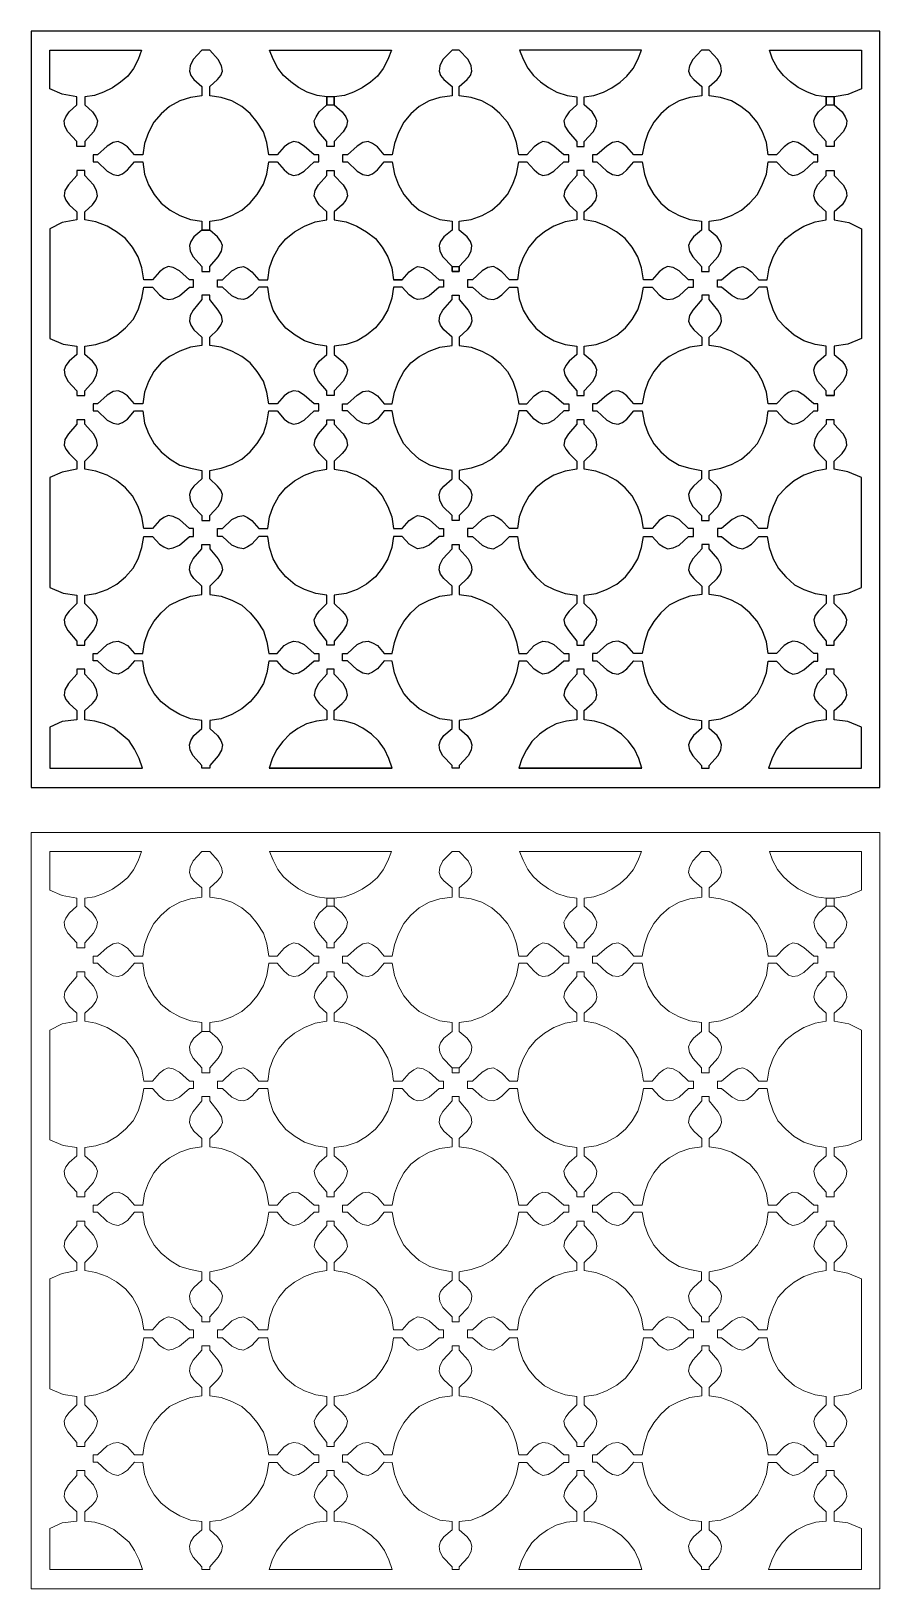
# Model space of a CAD drawing. Header units: centimetres. Extents: x -7.5 to 7.3, y -12.9 to 14.1.
import ezdxf

# ---------------------------------------------------------------- set-up
doc = ezdxf.new("R2010")
doc.units = ezdxf.units.CM
doc.header["$MEASUREMENT"] = 0
doc.layers.add('layer 1', color=7, linetype='Continuous')

msp = doc.modelspace()

# ---------------------------------------------------------------- linework, layer by layer
at = {"layer": 'layer 1', "color": 177}
for points, knots in [([(-7.4762, 14.11418), (-7.4762, 14.11418), (7.2756, 14.11418), (7.2756, 14.11418), (7.2756, 14.11418), (7.2756, 14.11418), (7.2756, 0.97361), (7.2756, 0.97361), (7.2756, 0.97361), (7.2756, 0.97361), (-7.4762, 0.97361), (-7.4762, 0.97361), (-7.4762, 0.97361), (-7.4762, 0.97361), (-7.4762, 14.11418), (-7.4762, 14.11418)], [0, 0, 0, 0, 0.2, 0.2, 0.2, 0.2, 0.4, 0.4, 0.4, 0.4, 0.6, 0.6, 0.6, 0.6, 1, 1, 1, 1]), ([(-6.54247, 12.83314), (-6.54247, 12.83314), (-6.54247, 12.97548), (-6.54247, 12.97548), (-6.54247, 12.97548), (-6.54247, 12.97548), (-6.37736, 12.99825), (-6.37736, 12.99825), (-6.37736, 12.99825), (-6.37736, 12.99825), (-6.21794, 13.05519), (-6.21794, 13.05519), (-6.21794, 13.05519), (-6.21794, 13.05519), (-6.06422, 13.1292), (-6.06422, 13.1292), (-6.06422, 13.1292), (-6.06422, 13.1292), (-5.92188, 13.22599), (-5.92188, 13.22599), (-5.92188, 13.22599), (-5.92188, 13.22599), (-5.79662, 13.33417), (-5.79662, 13.33417), (-5.79662, 13.33417), (-5.79662, 13.33417), (-5.69983, 13.46512), (-5.69983, 13.46512), (-5.69983, 13.46512), (-5.69983, 13.46512), (-5.61443, 13.61884), (-5.61443, 13.61884), (-5.61443, 13.61884), (-5.61443, 13.61884), (-5.5575, 13.78395), (-5.5575, 13.78395), (-5.5575, 13.78395), (-5.5575, 13.78395), (-7.15167, 13.78395), (-7.15167, 13.78395), (-7.15167, 13.78395), (-7.15167, 13.78395), (-7.15167, 13.11212), (-7.15167, 13.11212), (-7.15167, 13.11212), (-7.15167, 13.11212), (-6.93532, 13.02103), (-6.93532, 13.02103), (-6.93532, 13.02103), (-6.93532, 13.02103), (-6.67911, 12.97548), (-6.67911, 12.97548), (-6.67911, 12.97548), (-6.67911, 12.97548), (-6.67911, 12.83314), (-6.67911, 12.83314), (-6.67911, 12.83314), (-6.67911, 12.83314), (-6.81576, 12.71358), (-6.81576, 12.71358), (-6.81576, 12.71358), (-6.81576, 12.71358), (-6.87269, 12.62818), (-6.87269, 12.62818), (-6.87269, 12.62818), (-6.87269, 12.62818), (-6.90116, 12.55416), (-6.90116, 12.55416), (-6.90116, 12.55416), (-6.90116, 12.55416), (-6.88977, 12.46307), (-6.88977, 12.46307), (-6.88977, 12.46307), (-6.88977, 12.46307), (-6.83853, 12.36628), (-6.83853, 12.36628), (-6.83853, 12.36628), (-6.83853, 12.36628), (-6.67911, 12.19547), (-6.67911, 12.19547), (-6.67911, 12.19547), (-6.67911, 12.19547), (-6.67911, 12.11007), (-6.67911, 12.11007), (-6.67911, 12.11007), (-6.67911, 12.11007), (-6.54247, 12.11007), (-6.54247, 12.11007), (-6.54247, 12.11007), (-6.54247, 12.11007), (-6.54247, 12.19547), (-6.54247, 12.19547), (-6.54247, 12.19547), (-6.54247, 12.19547), (-6.39444, 12.36628), (-6.39444, 12.36628), (-6.39444, 12.36628), (-6.39444, 12.36628), (-6.3375, 12.46307), (-6.3375, 12.46307), (-6.3375, 12.46307), (-6.3375, 12.46307), (-6.32042, 12.55416), (-6.32042, 12.55416), (-6.32042, 12.55416), (-6.32042, 12.55416), (-6.35458, 12.62818), (-6.35458, 12.62818), (-6.35458, 12.62818), (-6.35458, 12.62818), (-6.41152, 12.71358), (-6.41152, 12.71358), (-6.41152, 12.71358), (-6.41152, 12.71358), (-6.54247, 12.83314), (-6.54247, 12.83314)], [0, 0, 0, 0, 0.03333333, 0.03333333, 0.03333333, 0.03333333, 0.06666667, 0.06666667, 0.06666667, 0.06666667, 0.1, 0.1, 0.1, 0.1, 0.13333333, 0.13333333, 0.13333333, 0.13333333, 0.16666667, 0.16666667, 0.16666667, 0.16666667, 0.2, 0.2, 0.2, 0.2, 0.23333333, 0.23333333, 0.23333333, 0.23333333, 0.26666667, 0.26666667, 0.26666667, 0.26666667, 0.3, 0.3, 0.3, 0.3, 0.33333333, 0.33333333, 0.33333333, 0.33333333, 0.36666667, 0.36666667, 0.36666667, 0.36666667, 0.4, 0.4, 0.4, 0.4, 0.43333333, 0.43333333, 0.43333333, 0.43333333, 0.46666667, 0.46666667, 0.46666667, 0.46666667, 0.5, 0.5, 0.5, 0.5, 0.53333333, 0.53333333, 0.53333333, 0.53333333, 0.56666667, 0.56666667, 0.56666667, 0.56666667, 0.6, 0.6, 0.6, 0.6, 0.63333333, 0.63333333, 0.63333333, 0.63333333, 0.66666667, 0.66666667, 0.66666667, 0.66666667, 0.7, 0.7, 0.7, 0.7, 0.73333333, 0.73333333, 0.73333333, 0.73333333, 0.76666667, 0.76666667, 0.76666667, 0.76666667, 0.8, 0.8, 0.8, 0.8, 0.83333333, 0.83333333, 0.83333333, 0.83333333, 0.86666667, 0.86666667, 0.86666667, 0.86666667, 0.9, 0.9, 0.9, 0.9, 0.93333333, 0.93333333, 0.93333333, 0.93333333, 1, 1, 1, 1]), ([(-4.50989, 10.65823), (-4.50989, 10.65823), (-4.50989, 10.81195), (-4.50989, 10.81195), (-4.50989, 10.81195), (-4.50989, 10.81195), (-4.70347, 10.84042), (-4.70347, 10.84042), (-4.70347, 10.84042), (-4.70347, 10.84042), (-4.89136, 10.90874), (-4.89136, 10.90874), (-4.89136, 10.90874), (-4.89136, 10.90874), (-5.06216, 11.00553), (-5.06216, 11.00553), (-5.06216, 11.00553), (-5.06216, 11.00553), (-5.21589, 11.1251), (-5.21589, 11.1251), (-5.21589, 11.1251), (-5.21589, 11.1251), (-5.33545, 11.27882), (-5.33545, 11.27882), (-5.33545, 11.27882), (-5.33545, 11.27882), (-5.43793, 11.44393), (-5.43793, 11.44393), (-5.43793, 11.44393), (-5.43793, 11.44393), (-5.50625, 11.63182), (-5.50625, 11.63182), (-5.50625, 11.63182), (-5.50625, 11.63182), (-5.53472, 11.84248), (-5.53472, 11.84248), (-5.53472, 11.84248), (-5.53472, 11.84248), (-5.67706, 11.84248), (-5.67706, 11.84248), (-5.67706, 11.84248), (-5.67706, 11.84248), (-5.80232, 11.70583), (-5.80232, 11.70583), (-5.80232, 11.70583), (-5.80232, 11.70583), (-5.88772, 11.63751), (-5.88772, 11.63751), (-5.88772, 11.63751), (-5.88772, 11.63751), (-5.96173, 11.60904), (-5.96173, 11.60904), (-5.96173, 11.60904), (-5.96173, 11.60904), (-6.05283, 11.62612), (-6.05283, 11.62612), (-6.05283, 11.62612), (-6.05283, 11.62612), (-6.15531, 11.68306), (-6.15531, 11.68306), (-6.15531, 11.68306), (-6.15531, 11.68306), (-6.32042, 11.84248), (-6.32042, 11.84248), (-6.32042, 11.84248), (-6.32042, 11.84248), (-6.40013, 11.84248), (-6.40013, 11.84248), (-6.40013, 11.84248), (-6.40013, 11.84248), (-6.40013, 11.96773), (-6.40013, 11.96773), (-6.40013, 11.96773), (-6.40013, 11.96773), (-6.32042, 11.96773), (-6.32042, 11.96773), (-6.32042, 11.96773), (-6.32042, 11.96773), (-6.15531, 12.11576), (-6.15531, 12.11576), (-6.15531, 12.11576), (-6.15531, 12.11576), (-6.05283, 12.17839), (-6.05283, 12.17839), (-6.05283, 12.17839), (-6.05283, 12.17839), (-5.96173, 12.19547), (-5.96173, 12.19547), (-5.96173, 12.19547), (-5.96173, 12.19547), (-5.88772, 12.16131), (-5.88772, 12.16131), (-5.88772, 12.16131), (-5.88772, 12.16131), (-5.80232, 12.10438), (-5.80232, 12.10438), (-5.80232, 12.10438), (-5.80232, 12.10438), (-5.67706, 11.96773), (-5.67706, 11.96773), (-5.67706, 11.96773), (-5.67706, 11.96773), (-5.53472, 11.96773), (-5.53472, 11.96773), (-5.53472, 11.96773), (-5.53472, 11.96773), (-5.50625, 12.16131), (-5.50625, 12.16131), (-5.50625, 12.16131), (-5.50625, 12.16131), (-5.43793, 12.35489), (-5.43793, 12.35489), (-5.43793, 12.35489), (-5.43793, 12.35489), (-5.34114, 12.53139), (-5.34114, 12.53139), (-5.34114, 12.53139), (-5.34114, 12.53139), (-5.21589, 12.67942), (-5.21589, 12.67942), (-5.21589, 12.67942), (-5.21589, 12.67942), (-5.07355, 12.80467), (-5.07355, 12.80467), (-5.07355, 12.80467), (-5.07355, 12.80467), (-4.89136, 12.90146), (-4.89136, 12.90146), (-4.89136, 12.90146), (-4.89136, 12.90146), (-4.70347, 12.96409), (-4.70347, 12.96409), (-4.70347, 12.96409), (-4.70347, 12.96409), (-4.50989, 12.99256), (-4.50989, 12.99256), (-4.50989, 12.99256), (-4.50989, 12.99256), (-4.50989, 13.15198), (-4.50989, 13.15198), (-4.50989, 13.15198), (-4.50989, 13.15198), (-4.64654, 13.27154), (-4.64654, 13.27154), (-4.64654, 13.27154), (-4.64654, 13.27154), (-4.69778, 13.34556), (-4.69778, 13.34556), (-4.69778, 13.34556), (-4.69778, 13.34556), (-4.72625, 13.41957), (-4.72625, 13.41957), (-4.72625, 13.41957), (-4.72625, 13.41957), (-4.71486, 13.51067), (-4.71486, 13.51067), (-4.71486, 13.51067), (-4.71486, 13.51067), (-4.65792, 13.61884), (-4.65792, 13.61884), (-4.65792, 13.61884), (-4.65792, 13.61884), (-4.50989, 13.78395), (-4.50989, 13.78395), (-4.50989, 13.78395), (-4.50989, 13.78395), (-4.36756, 13.78395), (-4.36756, 13.78395), (-4.36756, 13.78395), (-4.36756, 13.78395), (-4.22522, 13.61884), (-4.22522, 13.61884), (-4.22522, 13.61884), (-4.22522, 13.61884), (-4.16828, 13.51067), (-4.16828, 13.51067), (-4.16828, 13.51067), (-4.16828, 13.51067), (-4.1512, 13.41957), (-4.1512, 13.41957), (-4.1512, 13.41957), (-4.1512, 13.41957), (-4.17967, 13.34556), (-4.17967, 13.34556), (-4.17967, 13.34556), (-4.17967, 13.34556), (-4.23661, 13.27154), (-4.23661, 13.27154), (-4.23661, 13.27154), (-4.23661, 13.27154), (-4.36756, 13.15198), (-4.36756, 13.15198), (-4.36756, 13.15198), (-4.36756, 13.15198), (-4.36756, 12.99256), (-4.36756, 12.99256), (-4.36756, 12.99256), (-4.36756, 12.99256), (-4.17398, 12.96409), (-4.17398, 12.96409), (-4.17398, 12.96409), (-4.17398, 12.96409), (-3.98609, 12.90146), (-3.98609, 12.90146), (-3.98609, 12.90146), (-3.98609, 12.90146), (-3.81529, 12.80467), (-3.81529, 12.80467), (-3.81529, 12.80467), (-3.81529, 12.80467), (-3.66726, 12.68511), (-3.66726, 12.68511), (-3.66726, 12.68511), (-3.66726, 12.68511), (-3.54769, 12.53139), (-3.54769, 12.53139), (-3.54769, 12.53139), (-3.54769, 12.53139), (-3.43952, 12.36628), (-3.43952, 12.36628), (-3.43952, 12.36628), (-3.43952, 12.36628), (-3.37689, 12.17839), (-3.37689, 12.17839), (-3.37689, 12.17839), (-3.37689, 12.17839), (-3.34273, 11.96773), (-3.34273, 11.96773), (-3.34273, 11.96773), (-3.34273, 11.96773), (-3.20037, 11.96773), (-3.20037, 11.96773), (-3.20037, 11.96773), (-3.20037, 11.96773), (-3.08083, 12.10438), (-3.08083, 12.10438), (-3.08083, 12.10438), (-3.08083, 12.10438), (-2.99543, 12.16131), (-2.99543, 12.16131), (-2.99543, 12.16131), (-2.99543, 12.16131), (-2.91572, 12.19547), (-2.91572, 12.19547), (-2.91572, 12.19547), (-2.91572, 12.19547), (-2.83032, 12.17839), (-2.83032, 12.17839), (-2.83032, 12.17839), (-2.83032, 12.17839), (-2.73353, 12.11576), (-2.73353, 12.11576), (-2.73353, 12.11576), (-2.73353, 12.11576), (-2.55703, 11.96773), (-2.55703, 11.96773), (-2.55703, 11.96773), (-2.55703, 11.96773), (-2.4773, 11.96773), (-2.4773, 11.96773), (-2.4773, 11.96773), (-2.4773, 11.96773), (-2.4773, 11.84248), (-2.4773, 11.84248), (-2.4773, 11.84248), (-2.4773, 11.84248), (-2.55703, 11.84248), (-2.55703, 11.84248), (-2.55703, 11.84248), (-2.55703, 11.84248), (-2.73353, 11.68306), (-2.73353, 11.68306), (-2.73353, 11.68306), (-2.73353, 11.68306), (-2.83032, 11.62612), (-2.83032, 11.62612), (-2.83032, 11.62612), (-2.83032, 11.62612), (-2.91572, 11.60904), (-2.91572, 11.60904), (-2.91572, 11.60904), (-2.91572, 11.60904), (-2.99543, 11.63751), (-2.99543, 11.63751), (-2.99543, 11.63751), (-2.99543, 11.63751), (-3.08083, 11.70583), (-3.08083, 11.70583), (-3.08083, 11.70583), (-3.08083, 11.70583), (-3.20037, 11.84248), (-3.20037, 11.84248), (-3.20037, 11.84248), (-3.20037, 11.84248), (-3.34273, 11.84248), (-3.34273, 11.84248), (-3.34273, 11.84248), (-3.34273, 11.84248), (-3.37689, 11.63182), (-3.37689, 11.63182), (-3.37689, 11.63182), (-3.37689, 11.63182), (-3.43952, 11.45532), (-3.43952, 11.45532), (-3.43952, 11.45532), (-3.43952, 11.45532), (-3.54769, 11.27882), (-3.54769, 11.27882), (-3.54769, 11.27882), (-3.54769, 11.27882), (-3.66726, 11.13079), (-3.66726, 11.13079), (-3.66726, 11.13079), (-3.66726, 11.13079), (-3.81529, 11.00553), (-3.81529, 11.00553), (-3.81529, 11.00553), (-3.81529, 11.00553), (-3.98609, 10.90874), (-3.98609, 10.90874), (-3.98609, 10.90874), (-3.98609, 10.90874), (-4.17398, 10.84042), (-4.17398, 10.84042), (-4.17398, 10.84042), (-4.17398, 10.84042), (-4.36756, 10.81195), (-4.36756, 10.81195), (-4.36756, 10.81195), (-4.36756, 10.81195), (-4.36756, 10.65823), (-4.36756, 10.65823), (-4.36756, 10.65823), (-4.36756, 10.65823), (-4.50989, 10.65823), (-4.50989, 10.65823)], [0, 0, 0, 0, 0.01176471, 0.01176471, 0.01176471, 0.01176471, 0.02352941, 0.02352941, 0.02352941, 0.02352941, 0.03529412, 0.03529412, 0.03529412, 0.03529412, 0.04705882, 0.04705882, 0.04705882, 0.04705882, 0.05882353, 0.05882353, 0.05882353, 0.05882353, 0.07058824, 0.07058824, 0.07058824, 0.07058824, 0.08235294, 0.08235294, 0.08235294, 0.08235294, 0.09411765, 0.09411765, 0.09411765, 0.09411765, 0.10588235, 0.10588235, 0.10588235, 0.10588235, 0.11764706, 0.11764706, 0.11764706, 0.11764706, 0.12941176, 0.12941176, 0.12941176, 0.12941176, 0.14117647, 0.14117647, 0.14117647, 0.14117647, 0.15294118, 0.15294118, 0.15294118, 0.15294118, 0.16470588, 0.16470588, 0.16470588, 0.16470588, 0.17647059, 0.17647059, 0.17647059, 0.17647059, 0.18823529, 0.18823529, 0.18823529, 0.18823529, 0.2, 0.2, 0.2, 0.2, 0.21176471, 0.21176471, 0.21176471, 0.21176471, 0.22352941, 0.22352941, 0.22352941, 0.22352941, 0.23529412, 0.23529412, 0.23529412, 0.23529412, 0.24705882, 0.24705882, 0.24705882, 0.24705882, 0.25882353, 0.25882353, 0.25882353, 0.25882353, 0.27058824, 0.27058824, 0.27058824, 0.27058824, 0.28235294, 0.28235294, 0.28235294, 0.28235294, 0.29411765, 0.29411765, 0.29411765, 0.29411765, 0.30588235, 0.30588235, 0.30588235, 0.30588235, 0.31764706, 0.31764706, 0.31764706, 0.31764706, 0.32941176, 0.32941176, 0.32941176, 0.32941176, 0.34117647, 0.34117647, 0.34117647, 0.34117647, 0.35294118, 0.35294118, 0.35294118, 0.35294118, 0.36470588, 0.36470588, 0.36470588, 0.36470588, 0.37647059, 0.37647059, 0.37647059, 0.37647059, 0.38823529, 0.38823529, 0.38823529, 0.38823529, 0.4, 0.4, 0.4, 0.4, 0.41176471, 0.41176471, 0.41176471, 0.41176471, 0.42352941, 0.42352941, 0.42352941, 0.42352941, 0.43529412, 0.43529412, 0.43529412, 0.43529412, 0.44705882, 0.44705882, 0.44705882, 0.44705882, 0.45882353, 0.45882353, 0.45882353, 0.45882353, 0.47058824, 0.47058824, 0.47058824, 0.47058824, 0.48235294, 0.48235294, 0.48235294, 0.48235294, 0.49411765, 0.49411765, 0.49411765, 0.49411765, 0.50588235, 0.50588235, 0.50588235, 0.50588235, 0.51764706, 0.51764706, 0.51764706, 0.51764706, 0.52941176, 0.52941176, 0.52941176, 0.52941176, 0.54117647, 0.54117647, 0.54117647, 0.54117647, 0.55294118, 0.55294118, 0.55294118, 0.55294118, 0.56470588, 0.56470588, 0.56470588, 0.56470588, 0.57647059, 0.57647059, 0.57647059, 0.57647059, 0.58823529, 0.58823529, 0.58823529, 0.58823529, 0.6, 0.6, 0.6, 0.6, 0.61176471, 0.61176471, 0.61176471, 0.61176471, 0.62352941, 0.62352941, 0.62352941, 0.62352941, 0.63529412, 0.63529412, 0.63529412, 0.63529412, 0.64705882, 0.64705882, 0.64705882, 0.64705882, 0.65882353, 0.65882353, 0.65882353, 0.65882353, 0.67058824, 0.67058824, 0.67058824, 0.67058824, 0.68235294, 0.68235294, 0.68235294, 0.68235294, 0.69411765, 0.69411765, 0.69411765, 0.69411765, 0.70588235, 0.70588235, 0.70588235, 0.70588235, 0.71764706, 0.71764706, 0.71764706, 0.71764706, 0.72941176, 0.72941176, 0.72941176, 0.72941176, 0.74117647, 0.74117647, 0.74117647, 0.74117647, 0.75294118, 0.75294118, 0.75294118, 0.75294118, 0.76470588, 0.76470588, 0.76470588, 0.76470588, 0.77647059, 0.77647059, 0.77647059, 0.77647059, 0.78823529, 0.78823529, 0.78823529, 0.78823529, 0.8, 0.8, 0.8, 0.8, 0.81176471, 0.81176471, 0.81176471, 0.81176471, 0.82352941, 0.82352941, 0.82352941, 0.82352941, 0.83529412, 0.83529412, 0.83529412, 0.83529412, 0.84705882, 0.84705882, 0.84705882, 0.84705882, 0.85882353, 0.85882353, 0.85882353, 0.85882353, 0.87058824, 0.87058824, 0.87058824, 0.87058824, 0.88235294, 0.88235294, 0.88235294, 0.88235294, 0.89411765, 0.89411765, 0.89411765, 0.89411765, 0.90588235, 0.90588235, 0.90588235, 0.90588235, 0.91764706, 0.91764706, 0.91764706, 0.91764706, 0.92941176, 0.92941176, 0.92941176, 0.92941176, 0.94117647, 0.94117647, 0.94117647, 0.94117647, 0.95294118, 0.95294118, 0.95294118, 0.95294118, 0.96470588, 0.96470588, 0.96470588, 0.96470588, 0.97647059, 0.97647059, 0.97647059, 0.97647059, 1, 1, 1, 1]), ([(-2.2097, 12.97548), (-2.2097, 12.97548), (-2.2097, 12.83314), (-2.2097, 12.83314), (-2.2097, 12.83314), (-2.2097, 12.83314), (-2.2097, 12.97548), (-2.2097, 12.97548), (-2.2097, 12.97548), (-2.2097, 12.97548), (-2.02753, 12.99825), (-2.02753, 12.99825), (-2.02753, 12.99825), (-2.02753, 12.99825), (-1.87383, 13.05519), (-1.87383, 13.05519), (-1.87383, 13.05519), (-1.87383, 13.05519), (-1.72011, 13.1292), (-1.72011, 13.1292), (-1.72011, 13.1292), (-1.72011, 13.1292), (-1.57775, 13.22599), (-1.57775, 13.22599), (-1.57775, 13.22599), (-1.57775, 13.22599), (-1.45821, 13.33417), (-1.45821, 13.33417), (-1.45821, 13.33417), (-1.45821, 13.33417), (-1.35573, 13.46512), (-1.35573, 13.46512), (-1.35573, 13.46512), (-1.35573, 13.46512), (-1.27602, 13.61884), (-1.27602, 13.61884), (-1.27602, 13.61884), (-1.27602, 13.61884), (-1.21339, 13.78395), (-1.21339, 13.78395), (-1.21339, 13.78395), (-1.21339, 13.78395), (-3.33134, 13.78395), (-3.33134, 13.78395), (-3.33134, 13.78395), (-3.33134, 13.78395), (-3.26871, 13.63023), (-3.26871, 13.63023), (-3.26871, 13.63023), (-3.26871, 13.63023), (-3.18898, 13.47081), (-3.18898, 13.47081), (-3.18898, 13.47081), (-3.18898, 13.47081), (-3.09222, 13.34556), (-3.09222, 13.34556), (-3.09222, 13.34556), (-3.09222, 13.34556), (-2.96127, 13.23169), (-2.96127, 13.23169), (-2.96127, 13.23169), (-2.96127, 13.23169), (-2.83032, 13.1349), (-2.83032, 13.1349), (-2.83032, 13.1349), (-2.83032, 13.1349), (-2.67659, 13.05519), (-2.67659, 13.05519), (-2.67659, 13.05519), (-2.67659, 13.05519), (-2.50579, 12.99825), (-2.50579, 12.99825), (-2.50579, 12.99825), (-2.50579, 12.99825), (-2.33496, 12.97548), (-2.33496, 12.97548), (-2.33496, 12.97548), (-2.33496, 12.97548), (-2.2097, 12.97548), (-2.2097, 12.97548)], [0, 0, 0, 0, 0.04761905, 0.04761905, 0.04761905, 0.04761905, 0.0952381, 0.0952381, 0.0952381, 0.0952381, 0.14285714, 0.14285714, 0.14285714, 0.14285714, 0.19047619, 0.19047619, 0.19047619, 0.19047619, 0.23809524, 0.23809524, 0.23809524, 0.23809524, 0.28571429, 0.28571429, 0.28571429, 0.28571429, 0.33333333, 0.33333333, 0.33333333, 0.33333333, 0.38095238, 0.38095238, 0.38095238, 0.38095238, 0.42857143, 0.42857143, 0.42857143, 0.42857143, 0.47619048, 0.47619048, 0.47619048, 0.47619048, 0.52380952, 0.52380952, 0.52380952, 0.52380952, 0.57142857, 0.57142857, 0.57142857, 0.57142857, 0.61904762, 0.61904762, 0.61904762, 0.61904762, 0.66666667, 0.66666667, 0.66666667, 0.66666667, 0.71428571, 0.71428571, 0.71428571, 0.71428571, 0.76190476, 0.76190476, 0.76190476, 0.76190476, 0.80952381, 0.80952381, 0.80952381, 0.80952381, 0.85714286, 0.85714286, 0.85714286, 0.85714286, 0.9047619, 0.9047619, 0.9047619, 0.9047619, 1, 1, 1, 1]), ([(-0.16009, 10.02625), (-0.16009, 10.02625), (-0.31951, 10.19136), (-0.31951, 10.19136), (-0.31951, 10.19136), (-0.31951, 10.19136), (-0.37073, 10.29385), (-0.37073, 10.29385), (-0.37073, 10.29385), (-0.37073, 10.29385), (-0.38212, 10.39064), (-0.38212, 10.39064), (-0.38212, 10.39064), (-0.38212, 10.39064), (-0.35934, 10.45896), (-0.35934, 10.45896), (-0.35934, 10.45896), (-0.35934, 10.45896), (-0.30241, 10.53867), (-0.30241, 10.53867), (-0.30241, 10.53867), (-0.30241, 10.53867), (-0.16009, 10.65823), (-0.16009, 10.65823), (-0.16009, 10.65823), (-0.16009, 10.65823), (-0.16009, 10.81195), (-0.16009, 10.81195), (-0.16009, 10.81195), (-0.16009, 10.81195), (-0.37073, 10.84042), (-0.37073, 10.84042), (-0.37073, 10.84042), (-0.37073, 10.84042), (-0.54725, 10.90874), (-0.54725, 10.90874), (-0.54725, 10.90874), (-0.54725, 10.90874), (-0.72942, 11.00553), (-0.72942, 11.00553), (-0.72942, 11.00553), (-0.72942, 11.00553), (-0.87178, 11.1251), (-0.87178, 11.1251), (-0.87178, 11.1251), (-0.87178, 11.1251), (-0.99704, 11.27882), (-0.99704, 11.27882), (-0.99704, 11.27882), (-0.99704, 11.27882), (-1.09382, 11.44393), (-1.09382, 11.44393), (-1.09382, 11.44393), (-1.09382, 11.44393), (-1.16215, 11.63182), (-1.16215, 11.63182), (-1.16215, 11.63182), (-1.16215, 11.63182), (-1.202, 11.84248), (-1.202, 11.84248), (-1.202, 11.84248), (-1.202, 11.84248), (-1.33862, 11.84248), (-1.33862, 11.84248), (-1.33862, 11.84248), (-1.33862, 11.84248), (-1.45821, 11.70583), (-1.45821, 11.70583), (-1.45821, 11.70583), (-1.45821, 11.70583), (-1.54359, 11.63751), (-1.54359, 11.63751), (-1.54359, 11.63751), (-1.54359, 11.63751), (-1.61763, 11.60904), (-1.61763, 11.60904), (-1.61763, 11.60904), (-1.61763, 11.60904), (-1.70872, 11.62612), (-1.70872, 11.62612), (-1.70872, 11.62612), (-1.70872, 11.62612), (-1.8112, 11.68306), (-1.8112, 11.68306), (-1.8112, 11.68306), (-1.8112, 11.68306), (-1.97632, 11.84248), (-1.97632, 11.84248), (-1.97632, 11.84248), (-1.97632, 11.84248), (-2.06169, 11.84248), (-2.06169, 11.84248), (-2.06169, 11.84248), (-2.06169, 11.84248), (-2.06169, 11.96773), (-2.06169, 11.96773), (-2.06169, 11.96773), (-2.06169, 11.96773), (-1.97632, 11.96773), (-1.97632, 11.96773), (-1.97632, 11.96773), (-1.97632, 11.96773), (-1.8112, 12.11576), (-1.8112, 12.11576), (-1.8112, 12.11576), (-1.8112, 12.11576), (-1.70872, 12.17839), (-1.70872, 12.17839), (-1.70872, 12.17839), (-1.70872, 12.17839), (-1.61763, 12.19547), (-1.61763, 12.19547), (-1.61763, 12.19547), (-1.61763, 12.19547), (-1.54359, 12.16131), (-1.54359, 12.16131), (-1.54359, 12.16131), (-1.54359, 12.16131), (-1.45821, 12.10438), (-1.45821, 12.10438), (-1.45821, 12.10438), (-1.45821, 12.10438), (-1.33862, 11.96773), (-1.33862, 11.96773), (-1.33862, 11.96773), (-1.33862, 11.96773), (-1.202, 11.96773), (-1.202, 11.96773), (-1.202, 11.96773), (-1.202, 11.96773), (-1.16215, 12.16131), (-1.16215, 12.16131), (-1.16215, 12.16131), (-1.16215, 12.16131), (-1.09382, 12.35489), (-1.09382, 12.35489), (-1.09382, 12.35489), (-1.09382, 12.35489), (-0.99704, 12.53139), (-0.99704, 12.53139), (-0.99704, 12.53139), (-0.99704, 12.53139), (-0.87745, 12.67942), (-0.87745, 12.67942), (-0.87745, 12.67942), (-0.87745, 12.67942), (-0.72942, 12.80467), (-0.72942, 12.80467), (-0.72942, 12.80467), (-0.72942, 12.80467), (-0.55861, 12.90146), (-0.55861, 12.90146), (-0.55861, 12.90146), (-0.55861, 12.90146), (-0.37073, 12.96409), (-0.37073, 12.96409), (-0.37073, 12.96409), (-0.37073, 12.96409), (-0.16009, 12.99256), (-0.16009, 12.99256), (-0.16009, 12.99256), (-0.16009, 12.99256), (-0.16009, 13.15198), (-0.16009, 13.15198), (-0.16009, 13.15198), (-0.16009, 13.15198), (-0.30241, 13.27154), (-0.30241, 13.27154), (-0.30241, 13.27154), (-0.30241, 13.27154), (-0.35934, 13.34556), (-0.35934, 13.34556), (-0.35934, 13.34556), (-0.35934, 13.34556), (-0.38212, 13.41957), (-0.38212, 13.41957), (-0.38212, 13.41957), (-0.38212, 13.41957), (-0.37073, 13.51067), (-0.37073, 13.51067), (-0.37073, 13.51067), (-0.37073, 13.51067), (-0.31951, 13.61884), (-0.31951, 13.61884), (-0.31951, 13.61884), (-0.31951, 13.61884), (-0.16009, 13.78395), (-0.16009, 13.78395), (-0.16009, 13.78395), (-0.16009, 13.78395), (-0.03484, 13.78395), (-0.03484, 13.78395), (-0.03484, 13.78395), (-0.03484, 13.78395), (0.11891, 13.61884), (0.11891, 13.61884), (0.11891, 13.61884), (0.11891, 13.61884), (0.17013, 13.51067), (0.17013, 13.51067), (0.17013, 13.51067), (0.17013, 13.51067), (0.18152, 13.41957), (0.18152, 13.41957), (0.18152, 13.41957), (0.18152, 13.41957), (0.15874, 13.34556), (0.15874, 13.34556), (0.15874, 13.34556), (0.15874, 13.34556), (0.10181, 13.27154), (0.10181, 13.27154), (0.10181, 13.27154), (0.10181, 13.27154), (-0.03484, 13.15198), (-0.03484, 13.15198), (-0.03484, 13.15198), (-0.03484, 13.15198), (-0.03484, 12.99256), (-0.03484, 12.99256), (-0.03484, 12.99256), (-0.03484, 12.99256), (0.17013, 12.96409), (0.17013, 12.96409), (0.17013, 12.96409), (0.17013, 12.96409), (0.35801, 12.90146), (0.35801, 12.90146), (0.35801, 12.90146), (0.35801, 12.90146), (0.52882, 12.80467), (0.52882, 12.80467), (0.52882, 12.80467), (0.52882, 12.80467), (0.67118, 12.68511), (0.67118, 12.68511), (0.67118, 12.68511), (0.67118, 12.68511), (0.80211, 12.53139), (0.80211, 12.53139), (0.80211, 12.53139), (0.80211, 12.53139), (0.89892, 12.36628), (0.89892, 12.36628), (0.89892, 12.36628), (0.89892, 12.36628), (0.96152, 12.17839), (0.96152, 12.17839), (0.96152, 12.17839), (0.96152, 12.17839), (1.00138, 11.96773), (1.00138, 11.96773), (1.00138, 11.96773), (1.00138, 11.96773), (1.13802, 11.96773), (1.13802, 11.96773), (1.13802, 11.96773), (1.13802, 11.96773), (1.26899, 12.10438), (1.26899, 12.10438), (1.26899, 12.10438), (1.26899, 12.10438), (1.3487, 12.16131), (1.3487, 12.16131), (1.3487, 12.16131), (1.3487, 12.16131), (1.41703, 12.19547), (1.41703, 12.19547), (1.41703, 12.19547), (1.41703, 12.19547), (1.50812, 12.17839), (1.50812, 12.17839), (1.50812, 12.17839), (1.50812, 12.17839), (1.6106, 12.11576), (1.6106, 12.11576), (1.6106, 12.11576), (1.6106, 12.11576), (1.78139, 11.96773), (1.78139, 11.96773), (1.78139, 11.96773), (1.78139, 11.96773), (1.86681, 11.96773), (1.86681, 11.96773), (1.86681, 11.96773), (1.86681, 11.96773), (1.86681, 11.84248), (1.86681, 11.84248), (1.86681, 11.84248), (1.86681, 11.84248), (1.78139, 11.84248), (1.78139, 11.84248), (1.78139, 11.84248), (1.78139, 11.84248), (1.6106, 11.68306), (1.6106, 11.68306), (1.6106, 11.68306), (1.6106, 11.68306), (1.50812, 11.62612), (1.50812, 11.62612), (1.50812, 11.62612), (1.50812, 11.62612), (1.41703, 11.60904), (1.41703, 11.60904), (1.41703, 11.60904), (1.41703, 11.60904), (1.3487, 11.63751), (1.3487, 11.63751), (1.3487, 11.63751), (1.3487, 11.63751), (1.26899, 11.70583), (1.26899, 11.70583), (1.26899, 11.70583), (1.26899, 11.70583), (1.13802, 11.84248), (1.13802, 11.84248), (1.13802, 11.84248), (1.13802, 11.84248), (1.00138, 11.84248), (1.00138, 11.84248), (1.00138, 11.84248), (1.00138, 11.84248), (0.96152, 11.63182), (0.96152, 11.63182), (0.96152, 11.63182), (0.96152, 11.63182), (0.89892, 11.45532), (0.89892, 11.45532), (0.89892, 11.45532), (0.89892, 11.45532), (0.80211, 11.27882), (0.80211, 11.27882), (0.80211, 11.27882), (0.80211, 11.27882), (0.67685, 11.13079), (0.67685, 11.13079), (0.67685, 11.13079), (0.67685, 11.13079), (0.52882, 11.00553), (0.52882, 11.00553), (0.52882, 11.00553), (0.52882, 11.00553), (0.36373, 10.90874), (0.36373, 10.90874), (0.36373, 10.90874), (0.36373, 10.90874), (0.17013, 10.84042), (0.17013, 10.84042), (0.17013, 10.84042), (0.17013, 10.84042), (-0.03484, 10.81195), (-0.03484, 10.81195), (-0.03484, 10.81195), (-0.03484, 10.81195), (-0.03484, 10.65823), (-0.03484, 10.65823), (-0.03484, 10.65823), (-0.03484, 10.65823), (0.10181, 10.53867), (0.10181, 10.53867), (0.10181, 10.53867), (0.10181, 10.53867), (0.15874, 10.45896), (0.15874, 10.45896), (0.15874, 10.45896), (0.15874, 10.45896), (0.18152, 10.39064), (0.18152, 10.39064), (0.18152, 10.39064), (0.18152, 10.39064), (0.17013, 10.29385), (0.17013, 10.29385), (0.17013, 10.29385), (0.17013, 10.29385), (0.11891, 10.19136), (0.11891, 10.19136), (0.11891, 10.19136), (0.11891, 10.19136), (-0.03484, 10.02625), (-0.03484, 10.02625), (-0.03484, 10.02625), (-0.03484, 10.02625), (-0.16009, 10.02625), (-0.16009, 10.02625)], [0, 0, 0, 0, 0.01030928, 0.01030928, 0.01030928, 0.01030928, 0.02061856, 0.02061856, 0.02061856, 0.02061856, 0.03092784, 0.03092784, 0.03092784, 0.03092784, 0.04123711, 0.04123711, 0.04123711, 0.04123711, 0.05154639, 0.05154639, 0.05154639, 0.05154639, 0.06185567, 0.06185567, 0.06185567, 0.06185567, 0.07216495, 0.07216495, 0.07216495, 0.07216495, 0.08247423, 0.08247423, 0.08247423, 0.08247423, 0.09278351, 0.09278351, 0.09278351, 0.09278351, 0.10309278, 0.10309278, 0.10309278, 0.10309278, 0.11340206, 0.11340206, 0.11340206, 0.11340206, 0.12371134, 0.12371134, 0.12371134, 0.12371134, 0.13402062, 0.13402062, 0.13402062, 0.13402062, 0.1443299, 0.1443299, 0.1443299, 0.1443299, 0.15463918, 0.15463918, 0.15463918, 0.15463918, 0.16494845, 0.16494845, 0.16494845, 0.16494845, 0.17525773, 0.17525773, 0.17525773, 0.17525773, 0.18556701, 0.18556701, 0.18556701, 0.18556701, 0.19587629, 0.19587629, 0.19587629, 0.19587629, 0.20618557, 0.20618557, 0.20618557, 0.20618557, 0.21649485, 0.21649485, 0.21649485, 0.21649485, 0.22680412, 0.22680412, 0.22680412, 0.22680412, 0.2371134, 0.2371134, 0.2371134, 0.2371134, 0.24742268, 0.24742268, 0.24742268, 0.24742268, 0.25773196, 0.25773196, 0.25773196, 0.25773196, 0.26804124, 0.26804124, 0.26804124, 0.26804124, 0.27835052, 0.27835052, 0.27835052, 0.27835052, 0.28865979, 0.28865979, 0.28865979, 0.28865979, 0.29896907, 0.29896907, 0.29896907, 0.29896907, 0.30927835, 0.30927835, 0.30927835, 0.30927835, 0.31958763, 0.31958763, 0.31958763, 0.31958763, 0.32989691, 0.32989691, 0.32989691, 0.32989691, 0.34020619, 0.34020619, 0.34020619, 0.34020619, 0.35051546, 0.35051546, 0.35051546, 0.35051546, 0.36082474, 0.36082474, 0.36082474, 0.36082474, 0.37113402, 0.37113402, 0.37113402, 0.37113402, 0.3814433, 0.3814433, 0.3814433, 0.3814433, 0.39175258, 0.39175258, 0.39175258, 0.39175258, 0.40206186, 0.40206186, 0.40206186, 0.40206186, 0.41237113, 0.41237113, 0.41237113, 0.41237113, 0.42268041, 0.42268041, 0.42268041, 0.42268041, 0.43298969, 0.43298969, 0.43298969, 0.43298969, 0.44329897, 0.44329897, 0.44329897, 0.44329897, 0.45360825, 0.45360825, 0.45360825, 0.45360825, 0.46391753, 0.46391753, 0.46391753, 0.46391753, 0.4742268, 0.4742268, 0.4742268, 0.4742268, 0.48453608, 0.48453608, 0.48453608, 0.48453608, 0.49484536, 0.49484536, 0.49484536, 0.49484536, 0.50515464, 0.50515464, 0.50515464, 0.50515464, 0.51546392, 0.51546392, 0.51546392, 0.51546392, 0.5257732, 0.5257732, 0.5257732, 0.5257732, 0.53608247, 0.53608247, 0.53608247, 0.53608247, 0.54639175, 0.54639175, 0.54639175, 0.54639175, 0.55670103, 0.55670103, 0.55670103, 0.55670103, 0.56701031, 0.56701031, 0.56701031, 0.56701031, 0.57731959, 0.57731959, 0.57731959, 0.57731959, 0.58762887, 0.58762887, 0.58762887, 0.58762887, 0.59793814, 0.59793814, 0.59793814, 0.59793814, 0.60824742, 0.60824742, 0.60824742, 0.60824742, 0.6185567, 0.6185567, 0.6185567, 0.6185567, 0.62886598, 0.62886598, 0.62886598, 0.62886598, 0.63917526, 0.63917526, 0.63917526, 0.63917526, 0.64948454, 0.64948454, 0.64948454, 0.64948454, 0.65979381, 0.65979381, 0.65979381, 0.65979381, 0.67010309, 0.67010309, 0.67010309, 0.67010309, 0.68041237, 0.68041237, 0.68041237, 0.68041237, 0.69072165, 0.69072165, 0.69072165, 0.69072165, 0.70103093, 0.70103093, 0.70103093, 0.70103093, 0.71134021, 0.71134021, 0.71134021, 0.71134021, 0.72164948, 0.72164948, 0.72164948, 0.72164948, 0.73195876, 0.73195876, 0.73195876, 0.73195876, 0.74226804, 0.74226804, 0.74226804, 0.74226804, 0.75257732, 0.75257732, 0.75257732, 0.75257732, 0.7628866, 0.7628866, 0.7628866, 0.7628866, 0.77319588, 0.77319588, 0.77319588, 0.77319588, 0.78350515, 0.78350515, 0.78350515, 0.78350515, 0.79381443, 0.79381443, 0.79381443, 0.79381443, 0.80412371, 0.80412371, 0.80412371, 0.80412371, 0.81443299, 0.81443299, 0.81443299, 0.81443299, 0.82474227, 0.82474227, 0.82474227, 0.82474227, 0.83505155, 0.83505155, 0.83505155, 0.83505155, 0.84536082, 0.84536082, 0.84536082, 0.84536082, 0.8556701, 0.8556701, 0.8556701, 0.8556701, 0.86597938, 0.86597938, 0.86597938, 0.86597938, 0.87628866, 0.87628866, 0.87628866, 0.87628866, 0.88659794, 0.88659794, 0.88659794, 0.88659794, 0.89690722, 0.89690722, 0.89690722, 0.89690722, 0.90721649, 0.90721649, 0.90721649, 0.90721649, 0.91752577, 0.91752577, 0.91752577, 0.91752577, 0.92783505, 0.92783505, 0.92783505, 0.92783505, 0.93814433, 0.93814433, 0.93814433, 0.93814433, 0.94845361, 0.94845361, 0.94845361, 0.94845361, 0.95876289, 0.95876289, 0.95876289, 0.95876289, 0.96907216, 0.96907216, 0.96907216, 0.96907216, 0.97938144, 0.97938144, 0.97938144, 0.97938144, 1, 1, 1, 1]), ([(2.00913, 12.19547), (2.00913, 12.19547), (1.86109, 12.36628), (1.86109, 12.36628), (1.86109, 12.36628), (1.86109, 12.36628), (1.79849, 12.46307), (1.79849, 12.46307), (1.79849, 12.46307), (1.79849, 12.46307), (1.78139, 12.55416), (1.78139, 12.55416), (1.78139, 12.55416), (1.78139, 12.55416), (1.81555, 12.62818), (1.81555, 12.62818), (1.81555, 12.62818), (1.81555, 12.62818), (1.87248, 12.71358), (1.87248, 12.71358), (1.87248, 12.71358), (1.87248, 12.71358), (2.00913, 12.83314), (2.00913, 12.83314), (2.00913, 12.83314), (2.00913, 12.83314), (2.00913, 12.97548), (2.00913, 12.97548), (2.00913, 12.97548), (2.00913, 12.97548), (1.83832, 12.99825), (1.83832, 12.99825), (1.83832, 12.99825), (1.83832, 12.99825), (1.66182, 13.05519), (1.66182, 13.05519), (1.66182, 13.05519), (1.66182, 13.05519), (1.51379, 13.1349), (1.51379, 13.1349), (1.51379, 13.1349), (1.51379, 13.1349), (1.37715, 13.23169), (1.37715, 13.23169), (1.37715, 13.23169), (1.37715, 13.23169), (1.25761, 13.34556), (1.25761, 13.34556), (1.25761, 13.34556), (1.25761, 13.34556), (1.15512, 13.47081), (1.15512, 13.47081), (1.15512, 13.47081), (1.15512, 13.47081), (1.07542, 13.63023), (1.07542, 13.63023), (1.07542, 13.63023), (1.07542, 13.63023), (1.01277, 13.78395), (1.01277, 13.78395), (1.01277, 13.78395), (1.01277, 13.78395), (3.13074, 13.78395), (3.13074, 13.78395), (3.13074, 13.78395), (3.13074, 13.78395), (3.06814, 13.61884), (3.06814, 13.61884), (3.06814, 13.61884), (3.06814, 13.61884), (2.98843, 13.46512), (2.98843, 13.46512), (2.98843, 13.46512), (2.98843, 13.46512), (2.88023, 13.33417), (2.88023, 13.33417), (2.88023, 13.33417), (2.88023, 13.33417), (2.76069, 13.22599), (2.76069, 13.22599), (2.76069, 13.22599), (2.76069, 13.22599), (2.61833, 13.1292), (2.61833, 13.1292), (2.61833, 13.1292), (2.61833, 13.1292), (2.4703, 13.05519), (2.4703, 13.05519), (2.4703, 13.05519), (2.4703, 13.05519), (2.30519, 12.99825), (2.30519, 12.99825), (2.30519, 12.99825), (2.30519, 12.99825), (2.13438, 12.97548), (2.13438, 12.97548), (2.13438, 12.97548), (2.13438, 12.97548), (2.13438, 12.83314), (2.13438, 12.83314), (2.13438, 12.83314), (2.13438, 12.83314), (2.27674, 12.71358), (2.27674, 12.71358), (2.27674, 12.71358), (2.27674, 12.71358), (2.32796, 12.62818), (2.32796, 12.62818), (2.32796, 12.62818), (2.32796, 12.62818), (2.35645, 12.55416), (2.35645, 12.55416), (2.35645, 12.55416), (2.35645, 12.55416), (2.34506, 12.46307), (2.34506, 12.46307), (2.34506, 12.46307), (2.34506, 12.46307), (2.2938, 12.36628), (2.2938, 12.36628), (2.2938, 12.36628), (2.2938, 12.36628), (2.13438, 12.19547), (2.13438, 12.19547), (2.13438, 12.19547), (2.13438, 12.19547), (2.13438, 12.11007), (2.13438, 12.11007), (2.13438, 12.11007), (2.13438, 12.11007), (2.00913, 12.11007), (2.00913, 12.11007), (2.00913, 12.11007), (2.00913, 12.11007), (2.00913, 12.19547), (2.00913, 12.19547)], [0, 0, 0, 0, 0.02857143, 0.02857143, 0.02857143, 0.02857143, 0.05714286, 0.05714286, 0.05714286, 0.05714286, 0.08571429, 0.08571429, 0.08571429, 0.08571429, 0.11428571, 0.11428571, 0.11428571, 0.11428571, 0.14285714, 0.14285714, 0.14285714, 0.14285714, 0.17142857, 0.17142857, 0.17142857, 0.17142857, 0.2, 0.2, 0.2, 0.2, 0.22857143, 0.22857143, 0.22857143, 0.22857143, 0.25714286, 0.25714286, 0.25714286, 0.25714286, 0.28571429, 0.28571429, 0.28571429, 0.28571429, 0.31428571, 0.31428571, 0.31428571, 0.31428571, 0.34285714, 0.34285714, 0.34285714, 0.34285714, 0.37142857, 0.37142857, 0.37142857, 0.37142857, 0.4, 0.4, 0.4, 0.4, 0.42857143, 0.42857143, 0.42857143, 0.42857143, 0.45714286, 0.45714286, 0.45714286, 0.45714286, 0.48571429, 0.48571429, 0.48571429, 0.48571429, 0.51428571, 0.51428571, 0.51428571, 0.51428571, 0.54285714, 0.54285714, 0.54285714, 0.54285714, 0.57142857, 0.57142857, 0.57142857, 0.57142857, 0.6, 0.6, 0.6, 0.6, 0.62857143, 0.62857143, 0.62857143, 0.62857143, 0.65714286, 0.65714286, 0.65714286, 0.65714286, 0.68571429, 0.68571429, 0.68571429, 0.68571429, 0.71428571, 0.71428571, 0.71428571, 0.71428571, 0.74285714, 0.74285714, 0.74285714, 0.74285714, 0.77142857, 0.77142857, 0.77142857, 0.77142857, 0.8, 0.8, 0.8, 0.8, 0.82857143, 0.82857143, 0.82857143, 0.82857143, 0.85714286, 0.85714286, 0.85714286, 0.85714286, 0.88571429, 0.88571429, 0.88571429, 0.88571429, 0.91428571, 0.91428571, 0.91428571, 0.91428571, 0.94285714, 0.94285714, 0.94285714, 0.94285714, 1, 1, 1, 1]), ([(6.12554, 11.84248), (6.12554, 11.84248), (5.95471, 11.68306), (5.95471, 11.68306), (5.95471, 11.68306), (5.95471, 11.68306), (5.85223, 11.62612), (5.85223, 11.62612), (5.85223, 11.62612), (5.85223, 11.62612), (5.76113, 11.60904), (5.76113, 11.60904), (5.76113, 11.60904), (5.76113, 11.60904), (5.68714, 11.63751), (5.68714, 11.63751), (5.68714, 11.63751), (5.68714, 11.63751), (5.6131, 11.70583), (5.6131, 11.70583), (5.6131, 11.70583), (5.6131, 11.70583), (5.47646, 11.84248), (5.47646, 11.84248), (5.47646, 11.84248), (5.47646, 11.84248), (5.33414, 11.84248), (5.33414, 11.84248), (5.33414, 11.84248), (5.33414, 11.84248), (5.30565, 11.63182), (5.30565, 11.63182), (5.30565, 11.63182), (5.30565, 11.63182), (5.23735, 11.45532), (5.23735, 11.45532), (5.23735, 11.45532), (5.23735, 11.45532), (5.14626, 11.27882), (5.14626, 11.27882), (5.14626, 11.27882), (5.14626, 11.27882), (5.01529, 11.13079), (5.01529, 11.13079), (5.01529, 11.13079), (5.01529, 11.13079), (4.87297, 11.00553), (4.87297, 11.00553), (4.87297, 11.00553), (4.87297, 11.00553), (4.69645, 10.90874), (4.69645, 10.90874), (4.69645, 10.90874), (4.69645, 10.90874), (4.51428, 10.84042), (4.51428, 10.84042), (4.51428, 10.84042), (4.51428, 10.84042), (4.30932, 10.81195), (4.30932, 10.81195), (4.30932, 10.81195), (4.30932, 10.81195), (4.30932, 10.65823), (4.30932, 10.65823), (4.30932, 10.65823), (4.30932, 10.65823), (4.44596, 10.53867), (4.44596, 10.53867), (4.44596, 10.53867), (4.44596, 10.53867), (4.49718, 10.45896), (4.49718, 10.45896), (4.49718, 10.45896), (4.49718, 10.45896), (4.52567, 10.39064), (4.52567, 10.39064), (4.52567, 10.39064), (4.52567, 10.39064), (4.51428, 10.29385), (4.51428, 10.29385), (4.51428, 10.29385), (4.51428, 10.29385), (4.45735, 10.19136), (4.45735, 10.19136), (4.45735, 10.19136), (4.45735, 10.19136), (4.30932, 10.02625), (4.30932, 10.02625), (4.30932, 10.02625), (4.30932, 10.02625), (4.30932, 9.94085), (4.30932, 9.94085), (4.30932, 9.94085), (4.30932, 9.94085), (4.17834, 9.94085), (4.17834, 9.94085), (4.17834, 9.94085), (4.17834, 9.94085), (4.17834, 10.02625), (4.17834, 10.02625), (4.17834, 10.02625), (4.17834, 10.02625), (4.02464, 10.19136), (4.02464, 10.19136), (4.02464, 10.19136), (4.02464, 10.19136), (3.96771, 10.29385), (3.96771, 10.29385), (3.96771, 10.29385), (3.96771, 10.29385), (3.9506, 10.39064), (3.9506, 10.39064), (3.9506, 10.39064), (3.9506, 10.39064), (3.97909, 10.45896), (3.97909, 10.45896), (3.97909, 10.45896), (3.97909, 10.45896), (4.03603, 10.53867), (4.03603, 10.53867), (4.03603, 10.53867), (4.03603, 10.53867), (4.17834, 10.65823), (4.17834, 10.65823), (4.17834, 10.65823), (4.17834, 10.65823), (4.17834, 10.81195), (4.17834, 10.81195), (4.17834, 10.81195), (4.17834, 10.81195), (3.97338, 10.84042), (3.97338, 10.84042), (3.97338, 10.84042), (3.97338, 10.84042), (3.78549, 10.90874), (3.78549, 10.90874), (3.78549, 10.90874), (3.78549, 10.90874), (3.61469, 11.00553), (3.61469, 11.00553), (3.61469, 11.00553), (3.61469, 11.00553), (3.46666, 11.1251), (3.46666, 11.1251), (3.46666, 11.1251), (3.46666, 11.1251), (3.34712, 11.27882), (3.34712, 11.27882), (3.34712, 11.27882), (3.34712, 11.27882), (3.25031, 11.44393), (3.25031, 11.44393), (3.25031, 11.44393), (3.25031, 11.44393), (3.18198, 11.63182), (3.18198, 11.63182), (3.18198, 11.63182), (3.18198, 11.63182), (3.14213, 11.84248), (3.14213, 11.84248), (3.14213, 11.84248), (3.14213, 11.84248), (2.99981, 11.84248), (2.99981, 11.84248), (2.99981, 11.84248), (2.99981, 11.84248), (2.88023, 11.70583), (2.88023, 11.70583), (2.88023, 11.70583), (2.88023, 11.70583), (2.80052, 11.63751), (2.80052, 11.63751), (2.80052, 11.63751), (2.80052, 11.63751), (2.72653, 11.60904), (2.72653, 11.60904), (2.72653, 11.60904), (2.72653, 11.60904), (2.62972, 11.62612), (2.62972, 11.62612), (2.62972, 11.62612), (2.62972, 11.62612), (2.53295, 11.68306), (2.53295, 11.68306), (2.53295, 11.68306), (2.53295, 11.68306), (2.35645, 11.84248), (2.35645, 11.84248), (2.35645, 11.84248), (2.35645, 11.84248), (2.28241, 11.84248), (2.28241, 11.84248), (2.28241, 11.84248), (2.28241, 11.84248), (2.28241, 11.96773), (2.28241, 11.96773), (2.28241, 11.96773), (2.28241, 11.96773), (2.35645, 11.96773), (2.35645, 11.96773), (2.35645, 11.96773), (2.35645, 11.96773), (2.53295, 12.11576), (2.53295, 12.11576), (2.53295, 12.11576), (2.53295, 12.11576), (2.62972, 12.17839), (2.62972, 12.17839), (2.62972, 12.17839), (2.62972, 12.17839), (2.72653, 12.19547), (2.72653, 12.19547), (2.72653, 12.19547), (2.72653, 12.19547), (2.80052, 12.16131), (2.80052, 12.16131), (2.80052, 12.16131), (2.80052, 12.16131), (2.88023, 12.10438), (2.88023, 12.10438), (2.88023, 12.10438), (2.88023, 12.10438), (2.99981, 11.96773), (2.99981, 11.96773), (2.99981, 11.96773), (2.99981, 11.96773), (3.14213, 11.96773), (3.14213, 11.96773), (3.14213, 11.96773), (3.14213, 11.96773), (3.18198, 12.16131), (3.18198, 12.16131), (3.18198, 12.16131), (3.18198, 12.16131), (3.25031, 12.35489), (3.25031, 12.35489), (3.25031, 12.35489), (3.25031, 12.35489), (3.34712, 12.53139), (3.34712, 12.53139), (3.34712, 12.53139), (3.34712, 12.53139), (3.46666, 12.67942), (3.46666, 12.67942), (3.46666, 12.67942), (3.46666, 12.67942), (3.61469, 12.80467), (3.61469, 12.80467), (3.61469, 12.80467), (3.61469, 12.80467), (3.78549, 12.90146), (3.78549, 12.90146), (3.78549, 12.90146), (3.78549, 12.90146), (3.97338, 12.96409), (3.97338, 12.96409), (3.97338, 12.96409), (3.97338, 12.96409), (4.18406, 12.99256), (4.18406, 12.99256), (4.18406, 12.99256), (4.18406, 12.99256), (4.18406, 13.15198), (4.18406, 13.15198), (4.18406, 13.15198), (4.18406, 13.15198), (4.0417, 13.27154), (4.0417, 13.27154), (4.0417, 13.27154), (4.0417, 13.27154), (3.97909, 13.34556), (3.97909, 13.34556), (3.97909, 13.34556), (3.97909, 13.34556), (3.9506, 13.41957), (3.9506, 13.41957), (3.9506, 13.41957), (3.9506, 13.41957), (3.96771, 13.51067), (3.96771, 13.51067), (3.96771, 13.51067), (3.96771, 13.51067), (4.02464, 13.61884), (4.02464, 13.61884), (4.02464, 13.61884), (4.02464, 13.61884), (4.17834, 13.78395), (4.17834, 13.78395), (4.17834, 13.78395), (4.17834, 13.78395), (4.30932, 13.78395), (4.30932, 13.78395), (4.30932, 13.78395), (4.30932, 13.78395), (4.45735, 13.61884), (4.45735, 13.61884), (4.45735, 13.61884), (4.45735, 13.61884), (4.51428, 13.51067), (4.51428, 13.51067), (4.51428, 13.51067), (4.51428, 13.51067), (4.52567, 13.41957), (4.52567, 13.41957), (4.52567, 13.41957), (4.52567, 13.41957), (4.49718, 13.34556), (4.49718, 13.34556), (4.49718, 13.34556), (4.49718, 13.34556), (4.44596, 13.27154), (4.44596, 13.27154), (4.44596, 13.27154), (4.44596, 13.27154), (4.30932, 13.15198), (4.30932, 13.15198), (4.30932, 13.15198), (4.30932, 13.15198), (4.30932, 12.99256), (4.30932, 12.99256), (4.30932, 12.99256), (4.30932, 12.99256), (4.50289, 12.96409), (4.50289, 12.96409), (4.50289, 12.96409), (4.50289, 12.96409), (4.69645, 12.90146), (4.69645, 12.90146), (4.69645, 12.90146), (4.69645, 12.90146), (4.86158, 12.80467), (4.86158, 12.80467), (4.86158, 12.80467), (4.86158, 12.80467), (5.01529, 12.68511), (5.01529, 12.68511), (5.01529, 12.68511), (5.01529, 12.68511), (5.14054, 12.53139), (5.14054, 12.53139), (5.14054, 12.53139), (5.14054, 12.53139), (5.23735, 12.36628), (5.23735, 12.36628), (5.23735, 12.36628), (5.23735, 12.36628), (5.30565, 12.17839), (5.30565, 12.17839), (5.30565, 12.17839), (5.30565, 12.17839), (5.33414, 11.96773), (5.33414, 11.96773), (5.33414, 11.96773), (5.33414, 11.96773), (5.47646, 11.96773), (5.47646, 11.96773), (5.47646, 11.96773), (5.47646, 11.96773), (5.6131, 12.10438), (5.6131, 12.10438), (5.6131, 12.10438), (5.6131, 12.10438), (5.68714, 12.16131), (5.68714, 12.16131), (5.68714, 12.16131), (5.68714, 12.16131), (5.76113, 12.19547), (5.76113, 12.19547), (5.76113, 12.19547), (5.76113, 12.19547), (5.85223, 12.17839), (5.85223, 12.17839), (5.85223, 12.17839), (5.85223, 12.17839), (5.95471, 12.11576), (5.95471, 12.11576), (5.95471, 12.11576), (5.95471, 12.11576), (6.12554, 11.96773), (6.12554, 11.96773), (6.12554, 11.96773), (6.12554, 11.96773), (6.19953, 11.96773), (6.19953, 11.96773), (6.19953, 11.96773), (6.19953, 11.96773), (6.19953, 11.84248), (6.19953, 11.84248), (6.19953, 11.84248), (6.19953, 11.84248), (6.12554, 11.84248), (6.12554, 11.84248)], [0, 0, 0, 0, 0.01010101, 0.01010101, 0.01010101, 0.01010101, 0.02020202, 0.02020202, 0.02020202, 0.02020202, 0.03030303, 0.03030303, 0.03030303, 0.03030303, 0.04040404, 0.04040404, 0.04040404, 0.04040404, 0.05050505, 0.05050505, 0.05050505, 0.05050505, 0.06060606, 0.06060606, 0.06060606, 0.06060606, 0.07070707, 0.07070707, 0.07070707, 0.07070707, 0.08080808, 0.08080808, 0.08080808, 0.08080808, 0.09090909, 0.09090909, 0.09090909, 0.09090909, 0.1010101, 0.1010101, 0.1010101, 0.1010101, 0.11111111, 0.11111111, 0.11111111, 0.11111111, 0.12121212, 0.12121212, 0.12121212, 0.12121212, 0.13131313, 0.13131313, 0.13131313, 0.13131313, 0.14141414, 0.14141414, 0.14141414, 0.14141414, 0.15151515, 0.15151515, 0.15151515, 0.15151515, 0.16161616, 0.16161616, 0.16161616, 0.16161616, 0.17171717, 0.17171717, 0.17171717, 0.17171717, 0.18181818, 0.18181818, 0.18181818, 0.18181818, 0.19191919, 0.19191919, 0.19191919, 0.19191919, 0.2020202, 0.2020202, 0.2020202, 0.2020202, 0.21212121, 0.21212121, 0.21212121, 0.21212121, 0.22222222, 0.22222222, 0.22222222, 0.22222222, 0.23232323, 0.23232323, 0.23232323, 0.23232323, 0.24242424, 0.24242424, 0.24242424, 0.24242424, 0.25252525, 0.25252525, 0.25252525, 0.25252525, 0.26262626, 0.26262626, 0.26262626, 0.26262626, 0.27272727, 0.27272727, 0.27272727, 0.27272727, 0.28282828, 0.28282828, 0.28282828, 0.28282828, 0.29292929, 0.29292929, 0.29292929, 0.29292929, 0.3030303, 0.3030303, 0.3030303, 0.3030303, 0.31313131, 0.31313131, 0.31313131, 0.31313131, 0.32323232, 0.32323232, 0.32323232, 0.32323232, 0.33333333, 0.33333333, 0.33333333, 0.33333333, 0.34343434, 0.34343434, 0.34343434, 0.34343434, 0.35353535, 0.35353535, 0.35353535, 0.35353535, 0.36363636, 0.36363636, 0.36363636, 0.36363636, 0.37373737, 0.37373737, 0.37373737, 0.37373737, 0.38383838, 0.38383838, 0.38383838, 0.38383838, 0.39393939, 0.39393939, 0.39393939, 0.39393939, 0.4040404, 0.4040404, 0.4040404, 0.4040404, 0.41414141, 0.41414141, 0.41414141, 0.41414141, 0.42424242, 0.42424242, 0.42424242, 0.42424242, 0.43434343, 0.43434343, 0.43434343, 0.43434343, 0.44444444, 0.44444444, 0.44444444, 0.44444444, 0.45454545, 0.45454545, 0.45454545, 0.45454545, 0.46464646, 0.46464646, 0.46464646, 0.46464646, 0.47474747, 0.47474747, 0.47474747, 0.47474747, 0.48484848, 0.48484848, 0.48484848, 0.48484848, 0.49494949, 0.49494949, 0.49494949, 0.49494949, 0.50505051, 0.50505051, 0.50505051, 0.50505051, 0.51515152, 0.51515152, 0.51515152, 0.51515152, 0.52525253, 0.52525253, 0.52525253, 0.52525253, 0.53535354, 0.53535354, 0.53535354, 0.53535354, 0.54545455, 0.54545455, 0.54545455, 0.54545455, 0.55555556, 0.55555556, 0.55555556, 0.55555556, 0.56565657, 0.56565657, 0.56565657, 0.56565657, 0.57575758, 0.57575758, 0.57575758, 0.57575758, 0.58585859, 0.58585859, 0.58585859, 0.58585859, 0.5959596, 0.5959596, 0.5959596, 0.5959596, 0.60606061, 0.60606061, 0.60606061, 0.60606061, 0.61616162, 0.61616162, 0.61616162, 0.61616162, 0.62626263, 0.62626263, 0.62626263, 0.62626263, 0.63636364, 0.63636364, 0.63636364, 0.63636364, 0.64646465, 0.64646465, 0.64646465, 0.64646465, 0.65656566, 0.65656566, 0.65656566, 0.65656566, 0.66666667, 0.66666667, 0.66666667, 0.66666667, 0.67676768, 0.67676768, 0.67676768, 0.67676768, 0.68686869, 0.68686869, 0.68686869, 0.68686869, 0.6969697, 0.6969697, 0.6969697, 0.6969697, 0.70707071, 0.70707071, 0.70707071, 0.70707071, 0.71717172, 0.71717172, 0.71717172, 0.71717172, 0.72727273, 0.72727273, 0.72727273, 0.72727273, 0.73737374, 0.73737374, 0.73737374, 0.73737374, 0.74747475, 0.74747475, 0.74747475, 0.74747475, 0.75757576, 0.75757576, 0.75757576, 0.75757576, 0.76767677, 0.76767677, 0.76767677, 0.76767677, 0.77777778, 0.77777778, 0.77777778, 0.77777778, 0.78787879, 0.78787879, 0.78787879, 0.78787879, 0.7979798, 0.7979798, 0.7979798, 0.7979798, 0.80808081, 0.80808081, 0.80808081, 0.80808081, 0.81818182, 0.81818182, 0.81818182, 0.81818182, 0.82828283, 0.82828283, 0.82828283, 0.82828283, 0.83838384, 0.83838384, 0.83838384, 0.83838384, 0.84848485, 0.84848485, 0.84848485, 0.84848485, 0.85858586, 0.85858586, 0.85858586, 0.85858586, 0.86868687, 0.86868687, 0.86868687, 0.86868687, 0.87878788, 0.87878788, 0.87878788, 0.87878788, 0.88888889, 0.88888889, 0.88888889, 0.88888889, 0.8989899, 0.8989899, 0.8989899, 0.8989899, 0.90909091, 0.90909091, 0.90909091, 0.90909091, 0.91919192, 0.91919192, 0.91919192, 0.91919192, 0.92929293, 0.92929293, 0.92929293, 0.92929293, 0.93939394, 0.93939394, 0.93939394, 0.93939394, 0.94949495, 0.94949495, 0.94949495, 0.94949495, 0.95959596, 0.95959596, 0.95959596, 0.95959596, 0.96969697, 0.96969697, 0.96969697, 0.96969697, 0.97979798, 0.97979798, 0.97979798, 0.97979798, 1, 1, 1, 1]), ([(6.48421, 12.97548), (6.48421, 12.97548), (6.48421, 12.83314), (6.48421, 12.83314), (6.48421, 12.83314), (6.48421, 12.83314), (6.48421, 12.97548), (6.48421, 12.97548), (6.48421, 12.97548), (6.48421, 12.97548), (6.71766, 13.01533), (6.71766, 13.01533), (6.71766, 13.01533), (6.71766, 13.01533), (6.95676, 13.11212), (6.95676, 13.11212), (6.95676, 13.11212), (6.95676, 13.11212), (6.95676, 13.78395), (6.95676, 13.78395), (6.95676, 13.78395), (6.95676, 13.78395), (5.35692, 13.78395), (5.35692, 13.78395), (5.35692, 13.78395), (5.35692, 13.78395), (5.40814, 13.63023), (5.40814, 13.63023), (5.40814, 13.63023), (5.40814, 13.63023), (5.49356, 13.47081), (5.49356, 13.47081), (5.49356, 13.47081), (5.49356, 13.47081), (5.60172, 13.34556), (5.60172, 13.34556), (5.60172, 13.34556), (5.60172, 13.34556), (5.7213, 13.23169), (5.7213, 13.23169), (5.7213, 13.23169), (5.7213, 13.23169), (5.85794, 13.1349), (5.85794, 13.1349), (5.85794, 13.1349), (5.85794, 13.1349), (6.01734, 13.05519), (6.01734, 13.05519), (6.01734, 13.05519), (6.01734, 13.05519), (6.17109, 12.99825), (6.17109, 12.99825), (6.17109, 12.99825), (6.17109, 12.99825), (6.34189, 12.97548), (6.34189, 12.97548), (6.34189, 12.97548), (6.34189, 12.97548), (6.48421, 12.97548), (6.48421, 12.97548)], [0, 0, 0, 0, 0.0625, 0.0625, 0.0625, 0.0625, 0.125, 0.125, 0.125, 0.125, 0.1875, 0.1875, 0.1875, 0.1875, 0.25, 0.25, 0.25, 0.25, 0.3125, 0.3125, 0.3125, 0.3125, 0.375, 0.375, 0.375, 0.375, 0.4375, 0.4375, 0.4375, 0.4375, 0.5, 0.5, 0.5, 0.5, 0.5625, 0.5625, 0.5625, 0.5625, 0.625, 0.625, 0.625, 0.625, 0.6875, 0.6875, 0.6875, 0.6875, 0.75, 0.75, 0.75, 0.75, 0.8125, 0.8125, 0.8125, 0.8125, 0.875, 0.875, 0.875, 0.875, 1, 1, 1, 1]), ([(-2.33496, 12.83314), (-2.33496, 12.83314), (-2.33496, 12.97548), (-2.33496, 12.97548), (-2.33496, 12.97548), (-2.33496, 12.97548), (-2.33496, 12.83314), (-2.33496, 12.83314), (-2.33496, 12.83314), (-2.33496, 12.83314), (-2.4716, 12.71358), (-2.4716, 12.71358), (-2.4716, 12.71358), (-2.4716, 12.71358), (-2.52287, 12.62818), (-2.52287, 12.62818), (-2.52287, 12.62818), (-2.52287, 12.62818), (-2.55703, 12.55416), (-2.55703, 12.55416), (-2.55703, 12.55416), (-2.55703, 12.55416), (-2.53995, 12.46307), (-2.53995, 12.46307), (-2.53995, 12.46307), (-2.53995, 12.46307), (-2.48299, 12.36628), (-2.48299, 12.36628), (-2.48299, 12.36628), (-2.48299, 12.36628), (-2.33496, 12.19547), (-2.33496, 12.19547), (-2.33496, 12.19547), (-2.33496, 12.19547), (-2.33496, 12.11007), (-2.33496, 12.11007), (-2.33496, 12.11007), (-2.33496, 12.11007), (-2.2097, 12.11007), (-2.2097, 12.11007), (-2.2097, 12.11007), (-2.2097, 12.11007), (-2.2097, 12.19547), (-2.2097, 12.19547), (-2.2097, 12.19547), (-2.2097, 12.19547), (-2.05031, 12.36628), (-2.05031, 12.36628), (-2.05031, 12.36628), (-2.05031, 12.36628), (-1.9934, 12.46307), (-1.9934, 12.46307), (-1.9934, 12.46307), (-1.9934, 12.46307), (-1.97632, 12.55416), (-1.97632, 12.55416), (-1.97632, 12.55416), (-1.97632, 12.55416), (-2.00476, 12.62818), (-2.00476, 12.62818), (-2.00476, 12.62818), (-2.00476, 12.62818), (-2.06741, 12.71358), (-2.06741, 12.71358), (-2.06741, 12.71358), (-2.06741, 12.71358), (-2.2097, 12.83314), (-2.2097, 12.83314), (-2.2097, 12.83314), (-2.2097, 12.83314), (-2.33496, 12.83314), (-2.33496, 12.83314)], [0, 0, 0, 0, 0.05263158, 0.05263158, 0.05263158, 0.05263158, 0.10526316, 0.10526316, 0.10526316, 0.10526316, 0.15789474, 0.15789474, 0.15789474, 0.15789474, 0.21052632, 0.21052632, 0.21052632, 0.21052632, 0.26315789, 0.26315789, 0.26315789, 0.26315789, 0.31578947, 0.31578947, 0.31578947, 0.31578947, 0.36842105, 0.36842105, 0.36842105, 0.36842105, 0.42105263, 0.42105263, 0.42105263, 0.42105263, 0.47368421, 0.47368421, 0.47368421, 0.47368421, 0.52631579, 0.52631579, 0.52631579, 0.52631579, 0.57894737, 0.57894737, 0.57894737, 0.57894737, 0.63157895, 0.63157895, 0.63157895, 0.63157895, 0.68421053, 0.68421053, 0.68421053, 0.68421053, 0.73684211, 0.73684211, 0.73684211, 0.73684211, 0.78947368, 0.78947368, 0.78947368, 0.78947368, 0.84210526, 0.84210526, 0.84210526, 0.84210526, 0.89473684, 0.89473684, 0.89473684, 0.89473684, 1, 1, 1, 1]), ([(6.34189, 12.83314), (6.34189, 12.83314), (6.34189, 12.97548), (6.34189, 12.97548), (6.34189, 12.97548), (6.34189, 12.97548), (6.34189, 12.83314), (6.34189, 12.83314), (6.34189, 12.83314), (6.34189, 12.83314), (6.21092, 12.71358), (6.21092, 12.71358), (6.21092, 12.71358), (6.21092, 12.71358), (6.15398, 12.62818), (6.15398, 12.62818), (6.15398, 12.62818), (6.15398, 12.62818), (6.12554, 12.55416), (6.12554, 12.55416), (6.12554, 12.55416), (6.12554, 12.55416), (6.1426, 12.46307), (6.1426, 12.46307), (6.1426, 12.46307), (6.1426, 12.46307), (6.19386, 12.36628), (6.19386, 12.36628), (6.19386, 12.36628), (6.19386, 12.36628), (6.34189, 12.19547), (6.34189, 12.19547), (6.34189, 12.19547), (6.34189, 12.19547), (6.34189, 12.11007), (6.34189, 12.11007), (6.34189, 12.11007), (6.34189, 12.11007), (6.48421, 12.11007), (6.48421, 12.11007), (6.48421, 12.11007), (6.48421, 12.11007), (6.48421, 12.19547), (6.48421, 12.19547), (6.48421, 12.19547), (6.48421, 12.19547), (6.63795, 12.36628), (6.63795, 12.36628), (6.63795, 12.36628), (6.63795, 12.36628), (6.68917, 12.46307), (6.68917, 12.46307), (6.68917, 12.46307), (6.68917, 12.46307), (6.70056, 12.55416), (6.70056, 12.55416), (6.70056, 12.55416), (6.70056, 12.55416), (6.67211, 12.62818), (6.67211, 12.62818), (6.67211, 12.62818), (6.67211, 12.62818), (6.62085, 12.71358), (6.62085, 12.71358), (6.62085, 12.71358), (6.62085, 12.71358), (6.48421, 12.83314), (6.48421, 12.83314), (6.48421, 12.83314), (6.48421, 12.83314), (6.34189, 12.83314), (6.34189, 12.83314)], [0, 0, 0, 0, 0.05263158, 0.05263158, 0.05263158, 0.05263158, 0.10526316, 0.10526316, 0.10526316, 0.10526316, 0.15789474, 0.15789474, 0.15789474, 0.15789474, 0.21052632, 0.21052632, 0.21052632, 0.21052632, 0.26315789, 0.26315789, 0.26315789, 0.26315789, 0.31578947, 0.31578947, 0.31578947, 0.31578947, 0.36842105, 0.36842105, 0.36842105, 0.36842105, 0.42105263, 0.42105263, 0.42105263, 0.42105263, 0.47368421, 0.47368421, 0.47368421, 0.47368421, 0.52631579, 0.52631579, 0.52631579, 0.52631579, 0.57894737, 0.57894737, 0.57894737, 0.57894737, 0.63157895, 0.63157895, 0.63157895, 0.63157895, 0.68421053, 0.68421053, 0.68421053, 0.68421053, 0.73684211, 0.73684211, 0.73684211, 0.73684211, 0.78947368, 0.78947368, 0.78947368, 0.78947368, 0.84210526, 0.84210526, 0.84210526, 0.84210526, 0.89473684, 0.89473684, 0.89473684, 0.89473684, 1, 1, 1, 1]), ([(-6.67911, 7.86273), (-6.67911, 7.86273), (-6.83853, 8.03353), (-6.83853, 8.03353), (-6.83853, 8.03353), (-6.83853, 8.03353), (-6.88977, 8.14171), (-6.88977, 8.14171), (-6.88977, 8.14171), (-6.88977, 8.14171), (-6.90116, 8.23281), (-6.90116, 8.23281), (-6.90116, 8.23281), (-6.90116, 8.23281), (-6.87269, 8.30682), (-6.87269, 8.30682), (-6.87269, 8.30682), (-6.87269, 8.30682), (-6.81576, 8.38084), (-6.81576, 8.38084), (-6.81576, 8.38084), (-6.81576, 8.38084), (-6.67911, 8.49471), (-6.67911, 8.49471), (-6.67911, 8.49471), (-6.67911, 8.49471), (-6.67911, 8.64274), (-6.67911, 8.64274), (-6.67911, 8.64274), (-6.67911, 8.64274), (-6.91824, 8.6769), (-6.91824, 8.6769), (-6.91824, 8.6769), (-6.91824, 8.6769), (-7.15167, 8.77369), (-7.15167, 8.77369), (-7.15167, 8.77369), (-7.15167, 8.77369), (-7.15167, 10.681), (-7.15167, 10.681), (-7.15167, 10.681), (-7.15167, 10.681), (-6.93532, 10.78918), (-6.93532, 10.78918), (-6.93532, 10.78918), (-6.93532, 10.78918), (-6.67911, 10.83473), (-6.67911, 10.83473), (-6.67911, 10.83473), (-6.67911, 10.83473), (-6.67911, 10.97707), (-6.67911, 10.97707), (-6.67911, 10.97707), (-6.67911, 10.97707), (-6.81576, 11.09663), (-6.81576, 11.09663), (-6.81576, 11.09663), (-6.81576, 11.09663), (-6.87269, 11.17634), (-6.87269, 11.17634), (-6.87269, 11.17634), (-6.87269, 11.17634), (-6.90116, 11.25035), (-6.90116, 11.25035), (-6.90116, 11.25035), (-6.90116, 11.25035), (-6.88977, 11.34714), (-6.88977, 11.34714), (-6.88977, 11.34714), (-6.88977, 11.34714), (-6.82714, 11.44393), (-6.82714, 11.44393), (-6.82714, 11.44393), (-6.82714, 11.44393), (-6.67911, 11.60904), (-6.67911, 11.60904), (-6.67911, 11.60904), (-6.67911, 11.60904), (-6.67911, 11.69444), (-6.67911, 11.69444), (-6.67911, 11.69444), (-6.67911, 11.69444), (-6.54247, 11.69444), (-6.54247, 11.69444), (-6.54247, 11.69444), (-6.54247, 11.69444), (-6.54247, 11.60904), (-6.54247, 11.60904), (-6.54247, 11.60904), (-6.54247, 11.60904), (-6.39444, 11.44393), (-6.39444, 11.44393), (-6.39444, 11.44393), (-6.39444, 11.44393), (-6.3375, 11.34714), (-6.3375, 11.34714), (-6.3375, 11.34714), (-6.3375, 11.34714), (-6.32042, 11.25035), (-6.32042, 11.25035), (-6.32042, 11.25035), (-6.32042, 11.25035), (-6.35458, 11.17634), (-6.35458, 11.17634), (-6.35458, 11.17634), (-6.35458, 11.17634), (-6.41152, 11.09663), (-6.41152, 11.09663), (-6.41152, 11.09663), (-6.41152, 11.09663), (-6.54247, 10.97707), (-6.54247, 10.97707), (-6.54247, 10.97707), (-6.54247, 10.97707), (-6.54247, 10.83473), (-6.54247, 10.83473), (-6.54247, 10.83473), (-6.54247, 10.83473), (-6.34889, 10.80057), (-6.34889, 10.80057), (-6.34889, 10.80057), (-6.34889, 10.80057), (-6.15531, 10.72655), (-6.15531, 10.72655), (-6.15531, 10.72655), (-6.15531, 10.72655), (-5.9902, 10.62976), (-5.9902, 10.62976), (-5.9902, 10.62976), (-5.9902, 10.62976), (-5.83648, 10.5102), (-5.83648, 10.5102), (-5.83648, 10.5102), (-5.83648, 10.5102), (-5.71691, 10.36217), (-5.71691, 10.36217), (-5.71691, 10.36217), (-5.71691, 10.36217), (-5.61443, 10.19136), (-5.61443, 10.19136), (-5.61443, 10.19136), (-5.61443, 10.19136), (-5.5518, 10.00348), (-5.5518, 10.00348), (-5.5518, 10.00348), (-5.5518, 10.00348), (-5.51764, 9.79282), (-5.51764, 9.79282), (-5.51764, 9.79282), (-5.51764, 9.79282), (-5.36961, 9.79282), (-5.36961, 9.79282), (-5.36961, 9.79282), (-5.36961, 9.79282), (-5.24435, 9.93516), (-5.24435, 9.93516), (-5.24435, 9.93516), (-5.24435, 9.93516), (-5.17034, 9.99209), (-5.17034, 9.99209), (-5.17034, 9.99209), (-5.17034, 9.99209), (-5.09632, 10.02625), (-5.09632, 10.02625), (-5.09632, 10.02625), (-5.09632, 10.02625), (-5.00523, 10.00917), (-5.00523, 10.00917), (-5.00523, 10.00917), (-5.00523, 10.00917), (-4.89705, 9.95224), (-4.89705, 9.95224), (-4.89705, 9.95224), (-4.89705, 9.95224), (-4.72625, 9.79282), (-4.72625, 9.79282), (-4.72625, 9.79282), (-4.72625, 9.79282), (-4.65223, 9.79282), (-4.65223, 9.79282), (-4.65223, 9.79282), (-4.65223, 9.79282), (-4.65223, 9.66756), (-4.65223, 9.66756), (-4.65223, 9.66756), (-4.65223, 9.66756), (-4.72625, 9.66756), (-4.72625, 9.66756), (-4.72625, 9.66756), (-4.72625, 9.66756), (-4.89705, 9.51384), (-4.89705, 9.51384), (-4.89705, 9.51384), (-4.89705, 9.51384), (-5.00523, 9.4626), (-5.00523, 9.4626), (-5.00523, 9.4626), (-5.00523, 9.4626), (-5.09632, 9.45121), (-5.09632, 9.45121), (-5.09632, 9.45121), (-5.09632, 9.45121), (-5.17034, 9.47399), (-5.17034, 9.47399), (-5.17034, 9.47399), (-5.17034, 9.47399), (-5.24435, 9.53092), (-5.24435, 9.53092), (-5.24435, 9.53092), (-5.24435, 9.53092), (-5.36961, 9.66756), (-5.36961, 9.66756), (-5.36961, 9.66756), (-5.36961, 9.66756), (-5.51764, 9.66756), (-5.51764, 9.66756), (-5.51764, 9.66756), (-5.51764, 9.66756), (-5.5518, 9.47399), (-5.5518, 9.47399), (-5.5518, 9.47399), (-5.5518, 9.47399), (-5.61443, 9.27471), (-5.61443, 9.27471), (-5.61443, 9.27471), (-5.61443, 9.27471), (-5.70553, 9.10391), (-5.70553, 9.10391), (-5.70553, 9.10391), (-5.70553, 9.10391), (-5.83648, 8.96157), (-5.83648, 8.96157), (-5.83648, 8.96157), (-5.83648, 8.96157), (-5.98451, 8.83062), (-5.98451, 8.83062), (-5.98451, 8.83062), (-5.98451, 8.83062), (-6.15531, 8.73383), (-6.15531, 8.73383), (-6.15531, 8.73383), (-6.15531, 8.73383), (-6.34889, 8.6712), (-6.34889, 8.6712), (-6.34889, 8.6712), (-6.34889, 8.6712), (-6.54247, 8.64274), (-6.54247, 8.64274), (-6.54247, 8.64274), (-6.54247, 8.64274), (-6.54247, 8.49471), (-6.54247, 8.49471), (-6.54247, 8.49471), (-6.54247, 8.49471), (-6.41152, 8.38084), (-6.41152, 8.38084), (-6.41152, 8.38084), (-6.41152, 8.38084), (-6.35458, 8.30682), (-6.35458, 8.30682), (-6.35458, 8.30682), (-6.35458, 8.30682), (-6.32042, 8.23281), (-6.32042, 8.23281), (-6.32042, 8.23281), (-6.32042, 8.23281), (-6.3375, 8.14171), (-6.3375, 8.14171), (-6.3375, 8.14171), (-6.3375, 8.14171), (-6.39444, 8.03353), (-6.39444, 8.03353), (-6.39444, 8.03353), (-6.39444, 8.03353), (-6.54247, 7.86273), (-6.54247, 7.86273), (-6.54247, 7.86273), (-6.54247, 7.86273), (-6.54247, 7.78302), (-6.54247, 7.78302), (-6.54247, 7.78302), (-6.54247, 7.78302), (-6.67911, 7.78302), (-6.67911, 7.78302), (-6.67911, 7.78302), (-6.67911, 7.78302), (-6.67911, 7.86273), (-6.67911, 7.86273)], [0, 0, 0, 0, 0.01369863, 0.01369863, 0.01369863, 0.01369863, 0.02739726, 0.02739726, 0.02739726, 0.02739726, 0.04109589, 0.04109589, 0.04109589, 0.04109589, 0.05479452, 0.05479452, 0.05479452, 0.05479452, 0.06849315, 0.06849315, 0.06849315, 0.06849315, 0.08219178, 0.08219178, 0.08219178, 0.08219178, 0.09589041, 0.09589041, 0.09589041, 0.09589041, 0.10958904, 0.10958904, 0.10958904, 0.10958904, 0.12328767, 0.12328767, 0.12328767, 0.12328767, 0.1369863, 0.1369863, 0.1369863, 0.1369863, 0.15068493, 0.15068493, 0.15068493, 0.15068493, 0.16438356, 0.16438356, 0.16438356, 0.16438356, 0.17808219, 0.17808219, 0.17808219, 0.17808219, 0.19178082, 0.19178082, 0.19178082, 0.19178082, 0.20547945, 0.20547945, 0.20547945, 0.20547945, 0.21917808, 0.21917808, 0.21917808, 0.21917808, 0.23287671, 0.23287671, 0.23287671, 0.23287671, 0.24657534, 0.24657534, 0.24657534, 0.24657534, 0.26027397, 0.26027397, 0.26027397, 0.26027397, 0.2739726, 0.2739726, 0.2739726, 0.2739726, 0.28767123, 0.28767123, 0.28767123, 0.28767123, 0.30136986, 0.30136986, 0.30136986, 0.30136986, 0.31506849, 0.31506849, 0.31506849, 0.31506849, 0.32876712, 0.32876712, 0.32876712, 0.32876712, 0.34246575, 0.34246575, 0.34246575, 0.34246575, 0.35616438, 0.35616438, 0.35616438, 0.35616438, 0.36986301, 0.36986301, 0.36986301, 0.36986301, 0.38356164, 0.38356164, 0.38356164, 0.38356164, 0.39726027, 0.39726027, 0.39726027, 0.39726027, 0.4109589, 0.4109589, 0.4109589, 0.4109589, 0.42465753, 0.42465753, 0.42465753, 0.42465753, 0.43835616, 0.43835616, 0.43835616, 0.43835616, 0.45205479, 0.45205479, 0.45205479, 0.45205479, 0.46575342, 0.46575342, 0.46575342, 0.46575342, 0.47945205, 0.47945205, 0.47945205, 0.47945205, 0.49315068, 0.49315068, 0.49315068, 0.49315068, 0.50684932, 0.50684932, 0.50684932, 0.50684932, 0.52054795, 0.52054795, 0.52054795, 0.52054795, 0.53424658, 0.53424658, 0.53424658, 0.53424658, 0.54794521, 0.54794521, 0.54794521, 0.54794521, 0.56164384, 0.56164384, 0.56164384, 0.56164384, 0.57534247, 0.57534247, 0.57534247, 0.57534247, 0.5890411, 0.5890411, 0.5890411, 0.5890411, 0.60273973, 0.60273973, 0.60273973, 0.60273973, 0.61643836, 0.61643836, 0.61643836, 0.61643836, 0.63013699, 0.63013699, 0.63013699, 0.63013699, 0.64383562, 0.64383562, 0.64383562, 0.64383562, 0.65753425, 0.65753425, 0.65753425, 0.65753425, 0.67123288, 0.67123288, 0.67123288, 0.67123288, 0.68493151, 0.68493151, 0.68493151, 0.68493151, 0.69863014, 0.69863014, 0.69863014, 0.69863014, 0.71232877, 0.71232877, 0.71232877, 0.71232877, 0.7260274, 0.7260274, 0.7260274, 0.7260274, 0.73972603, 0.73972603, 0.73972603, 0.73972603, 0.75342466, 0.75342466, 0.75342466, 0.75342466, 0.76712329, 0.76712329, 0.76712329, 0.76712329, 0.78082192, 0.78082192, 0.78082192, 0.78082192, 0.79452055, 0.79452055, 0.79452055, 0.79452055, 0.80821918, 0.80821918, 0.80821918, 0.80821918, 0.82191781, 0.82191781, 0.82191781, 0.82191781, 0.83561644, 0.83561644, 0.83561644, 0.83561644, 0.84931507, 0.84931507, 0.84931507, 0.84931507, 0.8630137, 0.8630137, 0.8630137, 0.8630137, 0.87671233, 0.87671233, 0.87671233, 0.87671233, 0.89041096, 0.89041096, 0.89041096, 0.89041096, 0.90410959, 0.90410959, 0.90410959, 0.90410959, 0.91780822, 0.91780822, 0.91780822, 0.91780822, 0.93150685, 0.93150685, 0.93150685, 0.93150685, 0.94520548, 0.94520548, 0.94520548, 0.94520548, 0.95890411, 0.95890411, 0.95890411, 0.95890411, 0.97260274, 0.97260274, 0.97260274, 0.97260274, 1, 1, 1, 1]), ([(-1.17923, 9.79282), (-1.17923, 9.79282), (-1.20769, 10.00348), (-1.20769, 10.00348), (-1.20769, 10.00348), (-1.20769, 10.00348), (-1.27602, 10.19136), (-1.27602, 10.19136), (-1.27602, 10.19136), (-1.27602, 10.19136), (-1.37278, 10.36217), (-1.37278, 10.36217), (-1.37278, 10.36217), (-1.37278, 10.36217), (-1.49237, 10.5102), (-1.49237, 10.5102), (-1.49237, 10.5102), (-1.49237, 10.5102), (-1.64607, 10.62976), (-1.64607, 10.62976), (-1.64607, 10.62976), (-1.64607, 10.62976), (-1.8169, 10.72655), (-1.8169, 10.72655), (-1.8169, 10.72655), (-1.8169, 10.72655), (-1.99909, 10.80057), (-1.99909, 10.80057), (-1.99909, 10.80057), (-1.99909, 10.80057), (-2.2097, 10.83473), (-2.2097, 10.83473), (-2.2097, 10.83473), (-2.2097, 10.83473), (-2.2097, 10.97707), (-2.2097, 10.97707), (-2.2097, 10.97707), (-2.2097, 10.97707), (-2.06741, 11.09663), (-2.06741, 11.09663), (-2.06741, 11.09663), (-2.06741, 11.09663), (-2.00476, 11.17634), (-2.00476, 11.17634), (-2.00476, 11.17634), (-2.00476, 11.17634), (-1.97632, 11.25035), (-1.97632, 11.25035), (-1.97632, 11.25035), (-1.97632, 11.25035), (-1.9934, 11.34714), (-1.9934, 11.34714), (-1.9934, 11.34714), (-1.9934, 11.34714), (-2.05031, 11.44393), (-2.05031, 11.44393), (-2.05031, 11.44393), (-2.05031, 11.44393), (-2.2097, 11.60904), (-2.2097, 11.60904), (-2.2097, 11.60904), (-2.2097, 11.60904), (-2.2097, 11.69444), (-2.2097, 11.69444), (-2.2097, 11.69444), (-2.2097, 11.69444), (-2.33496, 11.69444), (-2.33496, 11.69444), (-2.33496, 11.69444), (-2.33496, 11.69444), (-2.33496, 11.60904), (-2.33496, 11.60904), (-2.33496, 11.60904), (-2.33496, 11.60904), (-2.48299, 11.44393), (-2.48299, 11.44393), (-2.48299, 11.44393), (-2.48299, 11.44393), (-2.53995, 11.34714), (-2.53995, 11.34714), (-2.53995, 11.34714), (-2.53995, 11.34714), (-2.55703, 11.25035), (-2.55703, 11.25035), (-2.55703, 11.25035), (-2.55703, 11.25035), (-2.52287, 11.17634), (-2.52287, 11.17634), (-2.52287, 11.17634), (-2.52287, 11.17634), (-2.4716, 11.09663), (-2.4716, 11.09663), (-2.4716, 11.09663), (-2.4716, 11.09663), (-2.33496, 10.97707), (-2.33496, 10.97707), (-2.33496, 10.97707), (-2.33496, 10.97707), (-2.33496, 10.83473), (-2.33496, 10.83473), (-2.33496, 10.83473), (-2.33496, 10.83473), (-2.53995, 10.80057), (-2.53995, 10.80057), (-2.53995, 10.80057), (-2.53995, 10.80057), (-2.72214, 10.72655), (-2.72214, 10.72655), (-2.72214, 10.72655), (-2.72214, 10.72655), (-2.89864, 10.62976), (-2.89864, 10.62976), (-2.89864, 10.62976), (-2.89864, 10.62976), (-3.04667, 10.50451), (-3.04667, 10.50451), (-3.04667, 10.50451), (-3.04667, 10.50451), (-3.1719, 10.36217), (-3.1719, 10.36217), (-3.1719, 10.36217), (-3.1719, 10.36217), (-3.26871, 10.17998), (-3.26871, 10.17998), (-3.26871, 10.17998), (-3.26871, 10.17998), (-3.33134, 10.00348), (-3.33134, 10.00348), (-3.33134, 10.00348), (-3.33134, 10.00348), (-3.35981, 9.79282), (-3.35981, 9.79282), (-3.35981, 9.79282), (-3.35981, 9.79282), (-3.51923, 9.79282), (-3.51923, 9.79282), (-3.51923, 9.79282), (-3.51923, 9.79282), (-3.63879, 9.93516), (-3.63879, 9.93516), (-3.63879, 9.93516), (-3.63879, 9.93516), (-3.71281, 9.99209), (-3.71281, 9.99209), (-3.71281, 9.99209), (-3.71281, 9.99209), (-3.78682, 10.02625), (-3.78682, 10.02625), (-3.78682, 10.02625), (-3.78682, 10.02625), (-3.87789, 10.00917), (-3.87789, 10.00917), (-3.87789, 10.00917), (-3.87789, 10.00917), (-3.98609, 9.95224), (-3.98609, 9.95224), (-3.98609, 9.95224), (-3.98609, 9.95224), (-4.1512, 9.79282), (-4.1512, 9.79282), (-4.1512, 9.79282), (-4.1512, 9.79282), (-4.23661, 9.79282), (-4.23661, 9.79282), (-4.23661, 9.79282), (-4.23661, 9.79282), (-4.23661, 9.66756), (-4.23661, 9.66756), (-4.23661, 9.66756), (-4.23661, 9.66756), (-4.1512, 9.66756), (-4.1512, 9.66756), (-4.1512, 9.66756), (-4.1512, 9.66756), (-3.98609, 9.51384), (-3.98609, 9.51384), (-3.98609, 9.51384), (-3.98609, 9.51384), (-3.87789, 9.4626), (-3.87789, 9.4626), (-3.87789, 9.4626), (-3.87789, 9.4626), (-3.78682, 9.45121), (-3.78682, 9.45121), (-3.78682, 9.45121), (-3.78682, 9.45121), (-3.71281, 9.47399), (-3.71281, 9.47399), (-3.71281, 9.47399), (-3.71281, 9.47399), (-3.63879, 9.53092), (-3.63879, 9.53092), (-3.63879, 9.53092), (-3.63879, 9.53092), (-3.51923, 9.66756), (-3.51923, 9.66756), (-3.51923, 9.66756), (-3.51923, 9.66756), (-3.35981, 9.66756), (-3.35981, 9.66756), (-3.35981, 9.66756), (-3.35981, 9.66756), (-3.33134, 9.4626), (-3.33134, 9.4626), (-3.33134, 9.4626), (-3.33134, 9.4626), (-3.26871, 9.26902), (-3.26871, 9.26902), (-3.26871, 9.26902), (-3.26871, 9.26902), (-3.1719, 9.10391), (-3.1719, 9.10391), (-3.1719, 9.10391), (-3.1719, 9.10391), (-3.04667, 8.95588), (-3.04667, 8.95588), (-3.04667, 8.95588), (-3.04667, 8.95588), (-2.88725, 8.83062), (-2.88725, 8.83062), (-2.88725, 8.83062), (-2.88725, 8.83062), (-2.72214, 8.73383), (-2.72214, 8.73383), (-2.72214, 8.73383), (-2.72214, 8.73383), (-2.52856, 8.6712), (-2.52856, 8.6712), (-2.52856, 8.6712), (-2.52856, 8.6712), (-2.33496, 8.64274), (-2.33496, 8.64274), (-2.33496, 8.64274), (-2.33496, 8.64274), (-2.33496, 8.49471), (-2.33496, 8.49471), (-2.33496, 8.49471), (-2.33496, 8.49471), (-2.4716, 8.38084), (-2.4716, 8.38084), (-2.4716, 8.38084), (-2.4716, 8.38084), (-2.52287, 8.30682), (-2.52287, 8.30682), (-2.52287, 8.30682), (-2.52287, 8.30682), (-2.55703, 8.23281), (-2.55703, 8.23281), (-2.55703, 8.23281), (-2.55703, 8.23281), (-2.53995, 8.14171), (-2.53995, 8.14171), (-2.53995, 8.14171), (-2.53995, 8.14171), (-2.48299, 8.03353), (-2.48299, 8.03353), (-2.48299, 8.03353), (-2.48299, 8.03353), (-2.33496, 7.86273), (-2.33496, 7.86273), (-2.33496, 7.86273), (-2.33496, 7.86273), (-2.33496, 7.78302), (-2.33496, 7.78302), (-2.33496, 7.78302), (-2.33496, 7.78302), (-2.2097, 7.78302), (-2.2097, 7.78302), (-2.2097, 7.78302), (-2.2097, 7.78302), (-2.2097, 7.86273), (-2.2097, 7.86273), (-2.2097, 7.86273), (-2.2097, 7.86273), (-2.05031, 8.03353), (-2.05031, 8.03353), (-2.05031, 8.03353), (-2.05031, 8.03353), (-1.9934, 8.14171), (-1.9934, 8.14171), (-1.9934, 8.14171), (-1.9934, 8.14171), (-1.97632, 8.23281), (-1.97632, 8.23281), (-1.97632, 8.23281), (-1.97632, 8.23281), (-2.00476, 8.30682), (-2.00476, 8.30682), (-2.00476, 8.30682), (-2.00476, 8.30682), (-2.06741, 8.38084), (-2.06741, 8.38084), (-2.06741, 8.38084), (-2.06741, 8.38084), (-2.2097, 8.49471), (-2.2097, 8.49471), (-2.2097, 8.49471), (-2.2097, 8.49471), (-2.2097, 8.64274), (-2.2097, 8.64274), (-2.2097, 8.64274), (-2.2097, 8.64274), (-1.99909, 8.6712), (-1.99909, 8.6712), (-1.99909, 8.6712), (-1.99909, 8.6712), (-1.8112, 8.73383), (-1.8112, 8.73383), (-1.8112, 8.73383), (-1.8112, 8.73383), (-1.64607, 8.83062), (-1.64607, 8.83062), (-1.64607, 8.83062), (-1.64607, 8.83062), (-1.49237, 8.96157), (-1.49237, 8.96157), (-1.49237, 8.96157), (-1.49237, 8.96157), (-1.37278, 9.10391), (-1.37278, 9.10391), (-1.37278, 9.10391), (-1.37278, 9.10391), (-1.27602, 9.27471), (-1.27602, 9.27471), (-1.27602, 9.27471), (-1.27602, 9.27471), (-1.20769, 9.47399), (-1.20769, 9.47399), (-1.20769, 9.47399), (-1.20769, 9.47399), (-1.17923, 9.66756), (-1.17923, 9.66756), (-1.17923, 9.66756), (-1.17923, 9.66756), (-1.02548, 9.66756), (-1.02548, 9.66756), (-1.02548, 9.66756), (-1.02548, 9.66756), (-0.90594, 9.53092), (-0.90594, 9.53092), (-0.90594, 9.53092), (-0.90594, 9.53092), (-0.82623, 9.47399), (-0.82623, 9.47399), (-0.82623, 9.47399), (-0.82623, 9.47399), (-0.75791, 9.45121), (-0.75791, 9.45121), (-0.75791, 9.45121), (-0.75791, 9.45121), (-0.6611, 9.4626), (-0.6611, 9.4626), (-0.6611, 9.4626), (-0.6611, 9.4626), (-0.55861, 9.51384), (-0.55861, 9.51384), (-0.55861, 9.51384), (-0.55861, 9.51384), (-0.38212, 9.66756), (-0.38212, 9.66756), (-0.38212, 9.66756), (-0.38212, 9.66756), (-0.30812, 9.66756), (-0.30812, 9.66756), (-0.30812, 9.66756), (-0.30812, 9.66756), (-0.30812, 9.79282), (-0.30812, 9.79282), (-0.30812, 9.79282), (-0.30812, 9.79282), (-0.38212, 9.79282), (-0.38212, 9.79282), (-0.38212, 9.79282), (-0.38212, 9.79282), (-0.55861, 9.95224), (-0.55861, 9.95224), (-0.55861, 9.95224), (-0.55861, 9.95224), (-0.6611, 10.00917), (-0.6611, 10.00917), (-0.6611, 10.00917), (-0.6611, 10.00917), (-0.75791, 10.02625), (-0.75791, 10.02625), (-0.75791, 10.02625), (-0.75791, 10.02625), (-0.82623, 9.99209), (-0.82623, 9.99209), (-0.82623, 9.99209), (-0.82623, 9.99209), (-0.90594, 9.93516), (-0.90594, 9.93516), (-0.90594, 9.93516), (-0.90594, 9.93516), (-1.02548, 9.79282), (-1.02548, 9.79282), (-1.02548, 9.79282), (-1.02548, 9.79282), (-1.17923, 9.79282), (-1.17923, 9.79282)], [0, 0, 0, 0, 0.00990099, 0.00990099, 0.00990099, 0.00990099, 0.01980198, 0.01980198, 0.01980198, 0.01980198, 0.02970297, 0.02970297, 0.02970297, 0.02970297, 0.03960396, 0.03960396, 0.03960396, 0.03960396, 0.04950495, 0.04950495, 0.04950495, 0.04950495, 0.05940594, 0.05940594, 0.05940594, 0.05940594, 0.06930693, 0.06930693, 0.06930693, 0.06930693, 0.07920792, 0.07920792, 0.07920792, 0.07920792, 0.08910891, 0.08910891, 0.08910891, 0.08910891, 0.0990099, 0.0990099, 0.0990099, 0.0990099, 0.10891089, 0.10891089, 0.10891089, 0.10891089, 0.11881188, 0.11881188, 0.11881188, 0.11881188, 0.12871287, 0.12871287, 0.12871287, 0.12871287, 0.13861386, 0.13861386, 0.13861386, 0.13861386, 0.14851485, 0.14851485, 0.14851485, 0.14851485, 0.15841584, 0.15841584, 0.15841584, 0.15841584, 0.16831683, 0.16831683, 0.16831683, 0.16831683, 0.17821782, 0.17821782, 0.17821782, 0.17821782, 0.18811881, 0.18811881, 0.18811881, 0.18811881, 0.1980198, 0.1980198, 0.1980198, 0.1980198, 0.20792079, 0.20792079, 0.20792079, 0.20792079, 0.21782178, 0.21782178, 0.21782178, 0.21782178, 0.22772277, 0.22772277, 0.22772277, 0.22772277, 0.23762376, 0.23762376, 0.23762376, 0.23762376, 0.24752475, 0.24752475, 0.24752475, 0.24752475, 0.25742574, 0.25742574, 0.25742574, 0.25742574, 0.26732673, 0.26732673, 0.26732673, 0.26732673, 0.27722772, 0.27722772, 0.27722772, 0.27722772, 0.28712871, 0.28712871, 0.28712871, 0.28712871, 0.2970297, 0.2970297, 0.2970297, 0.2970297, 0.30693069, 0.30693069, 0.30693069, 0.30693069, 0.31683168, 0.31683168, 0.31683168, 0.31683168, 0.32673267, 0.32673267, 0.32673267, 0.32673267, 0.33663366, 0.33663366, 0.33663366, 0.33663366, 0.34653465, 0.34653465, 0.34653465, 0.34653465, 0.35643564, 0.35643564, 0.35643564, 0.35643564, 0.36633663, 0.36633663, 0.36633663, 0.36633663, 0.37623762, 0.37623762, 0.37623762, 0.37623762, 0.38613861, 0.38613861, 0.38613861, 0.38613861, 0.3960396, 0.3960396, 0.3960396, 0.3960396, 0.40594059, 0.40594059, 0.40594059, 0.40594059, 0.41584158, 0.41584158, 0.41584158, 0.41584158, 0.42574257, 0.42574257, 0.42574257, 0.42574257, 0.43564356, 0.43564356, 0.43564356, 0.43564356, 0.44554455, 0.44554455, 0.44554455, 0.44554455, 0.45544554, 0.45544554, 0.45544554, 0.45544554, 0.46534653, 0.46534653, 0.46534653, 0.46534653, 0.47524752, 0.47524752, 0.47524752, 0.47524752, 0.48514851, 0.48514851, 0.48514851, 0.48514851, 0.4950495, 0.4950495, 0.4950495, 0.4950495, 0.5049505, 0.5049505, 0.5049505, 0.5049505, 0.51485149, 0.51485149, 0.51485149, 0.51485149, 0.52475248, 0.52475248, 0.52475248, 0.52475248, 0.53465347, 0.53465347, 0.53465347, 0.53465347, 0.54455446, 0.54455446, 0.54455446, 0.54455446, 0.55445545, 0.55445545, 0.55445545, 0.55445545, 0.56435644, 0.56435644, 0.56435644, 0.56435644, 0.57425743, 0.57425743, 0.57425743, 0.57425743, 0.58415842, 0.58415842, 0.58415842, 0.58415842, 0.59405941, 0.59405941, 0.59405941, 0.59405941, 0.6039604, 0.6039604, 0.6039604, 0.6039604, 0.61386139, 0.61386139, 0.61386139, 0.61386139, 0.62376238, 0.62376238, 0.62376238, 0.62376238, 0.63366337, 0.63366337, 0.63366337, 0.63366337, 0.64356436, 0.64356436, 0.64356436, 0.64356436, 0.65346535, 0.65346535, 0.65346535, 0.65346535, 0.66336634, 0.66336634, 0.66336634, 0.66336634, 0.67326733, 0.67326733, 0.67326733, 0.67326733, 0.68316832, 0.68316832, 0.68316832, 0.68316832, 0.69306931, 0.69306931, 0.69306931, 0.69306931, 0.7029703, 0.7029703, 0.7029703, 0.7029703, 0.71287129, 0.71287129, 0.71287129, 0.71287129, 0.72277228, 0.72277228, 0.72277228, 0.72277228, 0.73267327, 0.73267327, 0.73267327, 0.73267327, 0.74257426, 0.74257426, 0.74257426, 0.74257426, 0.75247525, 0.75247525, 0.75247525, 0.75247525, 0.76237624, 0.76237624, 0.76237624, 0.76237624, 0.77227723, 0.77227723, 0.77227723, 0.77227723, 0.78217822, 0.78217822, 0.78217822, 0.78217822, 0.79207921, 0.79207921, 0.79207921, 0.79207921, 0.8019802, 0.8019802, 0.8019802, 0.8019802, 0.81188119, 0.81188119, 0.81188119, 0.81188119, 0.82178218, 0.82178218, 0.82178218, 0.82178218, 0.83168317, 0.83168317, 0.83168317, 0.83168317, 0.84158416, 0.84158416, 0.84158416, 0.84158416, 0.85148515, 0.85148515, 0.85148515, 0.85148515, 0.86138614, 0.86138614, 0.86138614, 0.86138614, 0.87128713, 0.87128713, 0.87128713, 0.87128713, 0.88118812, 0.88118812, 0.88118812, 0.88118812, 0.89108911, 0.89108911, 0.89108911, 0.89108911, 0.9009901, 0.9009901, 0.9009901, 0.9009901, 0.91089109, 0.91089109, 0.91089109, 0.91089109, 0.92079208, 0.92079208, 0.92079208, 0.92079208, 0.93069307, 0.93069307, 0.93069307, 0.93069307, 0.94059406, 0.94059406, 0.94059406, 0.94059406, 0.95049505, 0.95049505, 0.95049505, 0.95049505, 0.96039604, 0.96039604, 0.96039604, 0.96039604, 0.97029703, 0.97029703, 0.97029703, 0.97029703, 0.98019802, 0.98019802, 0.98019802, 0.98019802, 1, 1, 1, 1]), ([(3.9506, 9.66756), (3.9506, 9.66756), (3.78549, 9.51384), (3.78549, 9.51384), (3.78549, 9.51384), (3.78549, 9.51384), (3.68301, 9.4626), (3.68301, 9.4626), (3.68301, 9.4626), (3.68301, 9.4626), (3.58624, 9.45121), (3.58624, 9.45121), (3.58624, 9.45121), (3.58624, 9.45121), (3.51221, 9.47399), (3.51221, 9.47399), (3.51221, 9.47399), (3.51221, 9.47399), (3.43821, 9.53092), (3.43821, 9.53092), (3.43821, 9.53092), (3.43821, 9.53092), (3.31863, 9.66756), (3.31863, 9.66756), (3.31863, 9.66756), (3.31863, 9.66756), (3.1649, 9.66756), (3.1649, 9.66756), (3.1649, 9.66756), (3.1649, 9.66756), (3.13074, 9.47399), (3.13074, 9.47399), (3.13074, 9.47399), (3.13074, 9.47399), (3.06814, 9.27471), (3.06814, 9.27471), (3.06814, 9.27471), (3.06814, 9.27471), (2.97132, 9.10391), (2.97132, 9.10391), (2.97132, 9.10391), (2.97132, 9.10391), (2.85178, 8.96157), (2.85178, 8.96157), (2.85178, 8.96157), (2.85178, 8.96157), (2.70375, 8.83062), (2.70375, 8.83062), (2.70375, 8.83062), (2.70375, 8.83062), (2.52156, 8.73383), (2.52156, 8.73383), (2.52156, 8.73383), (2.52156, 8.73383), (2.34506, 8.6712), (2.34506, 8.6712), (2.34506, 8.6712), (2.34506, 8.6712), (2.13438, 8.64274), (2.13438, 8.64274), (2.13438, 8.64274), (2.13438, 8.64274), (2.13438, 8.49471), (2.13438, 8.49471), (2.13438, 8.49471), (2.13438, 8.49471), (2.27674, 8.38084), (2.27674, 8.38084), (2.27674, 8.38084), (2.27674, 8.38084), (2.32796, 8.30682), (2.32796, 8.30682), (2.32796, 8.30682), (2.32796, 8.30682), (2.35645, 8.23281), (2.35645, 8.23281), (2.35645, 8.23281), (2.35645, 8.23281), (2.34506, 8.14171), (2.34506, 8.14171), (2.34506, 8.14171), (2.34506, 8.14171), (2.2938, 8.03353), (2.2938, 8.03353), (2.2938, 8.03353), (2.2938, 8.03353), (2.13438, 7.86273), (2.13438, 7.86273), (2.13438, 7.86273), (2.13438, 7.86273), (2.13438, 7.78302), (2.13438, 7.78302), (2.13438, 7.78302), (2.13438, 7.78302), (2.00913, 7.78302), (2.00913, 7.78302), (2.00913, 7.78302), (2.00913, 7.78302), (2.00913, 7.86273), (2.00913, 7.86273), (2.00913, 7.86273), (2.00913, 7.86273), (1.86109, 8.03353), (1.86109, 8.03353), (1.86109, 8.03353), (1.86109, 8.03353), (1.79849, 8.14171), (1.79849, 8.14171), (1.79849, 8.14171), (1.79849, 8.14171), (1.78139, 8.23281), (1.78139, 8.23281), (1.78139, 8.23281), (1.78139, 8.23281), (1.81555, 8.30682), (1.81555, 8.30682), (1.81555, 8.30682), (1.81555, 8.30682), (1.87248, 8.38084), (1.87248, 8.38084), (1.87248, 8.38084), (1.87248, 8.38084), (2.00913, 8.49471), (2.00913, 8.49471), (2.00913, 8.49471), (2.00913, 8.49471), (2.00913, 8.64274), (2.00913, 8.64274), (2.00913, 8.64274), (2.00913, 8.64274), (1.80416, 8.6712), (1.80416, 8.6712), (1.80416, 8.6712), (1.80416, 8.6712), (1.61627, 8.73383), (1.61627, 8.73383), (1.61627, 8.73383), (1.61627, 8.73383), (1.44547, 8.83062), (1.44547, 8.83062), (1.44547, 8.83062), (1.44547, 8.83062), (1.29744, 8.95588), (1.29744, 8.95588), (1.29744, 8.95588), (1.29744, 8.95588), (1.17218, 9.10391), (1.17218, 9.10391), (1.17218, 9.10391), (1.17218, 9.10391), (1.07542, 9.26902), (1.07542, 9.26902), (1.07542, 9.26902), (1.07542, 9.26902), (1.00707, 9.4626), (1.00707, 9.4626), (1.00707, 9.4626), (1.00707, 9.4626), (0.9786, 9.66756), (0.9786, 9.66756), (0.9786, 9.66756), (0.9786, 9.66756), (0.83627, 9.66756), (0.83627, 9.66756), (0.83627, 9.66756), (0.83627, 9.66756), (0.70534, 9.53092), (0.70534, 9.53092), (0.70534, 9.53092), (0.70534, 9.53092), (0.62563, 9.47399), (0.62563, 9.47399), (0.62563, 9.47399), (0.62563, 9.47399), (0.55731, 9.45121), (0.55731, 9.45121), (0.55731, 9.45121), (0.55731, 9.45121), (0.4605, 9.4626), (0.4605, 9.4626), (0.4605, 9.4626), (0.4605, 9.4626), (0.36373, 9.51384), (0.36373, 9.51384), (0.36373, 9.51384), (0.36373, 9.51384), (0.1929, 9.66756), (0.1929, 9.66756), (0.1929, 9.66756), (0.1929, 9.66756), (0.10752, 9.66756), (0.10752, 9.66756), (0.10752, 9.66756), (0.10752, 9.66756), (0.10752, 9.79282), (0.10752, 9.79282), (0.10752, 9.79282), (0.10752, 9.79282), (0.1929, 9.79282), (0.1929, 9.79282), (0.1929, 9.79282), (0.1929, 9.79282), (0.36373, 9.95224), (0.36373, 9.95224), (0.36373, 9.95224), (0.36373, 9.95224), (0.4605, 10.00917), (0.4605, 10.00917), (0.4605, 10.00917), (0.4605, 10.00917), (0.55731, 10.02625), (0.55731, 10.02625), (0.55731, 10.02625), (0.55731, 10.02625), (0.62563, 9.99209), (0.62563, 9.99209), (0.62563, 9.99209), (0.62563, 9.99209), (0.70534, 9.93516), (0.70534, 9.93516), (0.70534, 9.93516), (0.70534, 9.93516), (0.83627, 9.79282), (0.83627, 9.79282), (0.83627, 9.79282), (0.83627, 9.79282), (0.9786, 9.79282), (0.9786, 9.79282), (0.9786, 9.79282), (0.9786, 9.79282), (1.00707, 10.00348), (1.00707, 10.00348), (1.00707, 10.00348), (1.00707, 10.00348), (1.07542, 10.17998), (1.07542, 10.17998), (1.07542, 10.17998), (1.07542, 10.17998), (1.17218, 10.36217), (1.17218, 10.36217), (1.17218, 10.36217), (1.17218, 10.36217), (1.29744, 10.50451), (1.29744, 10.50451), (1.29744, 10.50451), (1.29744, 10.50451), (1.44547, 10.62976), (1.44547, 10.62976), (1.44547, 10.62976), (1.44547, 10.62976), (1.6106, 10.72655), (1.6106, 10.72655), (1.6106, 10.72655), (1.6106, 10.72655), (1.80416, 10.80057), (1.80416, 10.80057), (1.80416, 10.80057), (1.80416, 10.80057), (2.00913, 10.83473), (2.00913, 10.83473), (2.00913, 10.83473), (2.00913, 10.83473), (2.00913, 10.97707), (2.00913, 10.97707), (2.00913, 10.97707), (2.00913, 10.97707), (1.87248, 11.09663), (1.87248, 11.09663), (1.87248, 11.09663), (1.87248, 11.09663), (1.81555, 11.17634), (1.81555, 11.17634), (1.81555, 11.17634), (1.81555, 11.17634), (1.78139, 11.25035), (1.78139, 11.25035), (1.78139, 11.25035), (1.78139, 11.25035), (1.79849, 11.34714), (1.79849, 11.34714), (1.79849, 11.34714), (1.79849, 11.34714), (1.86109, 11.44393), (1.86109, 11.44393), (1.86109, 11.44393), (1.86109, 11.44393), (2.00913, 11.60904), (2.00913, 11.60904), (2.00913, 11.60904), (2.00913, 11.60904), (2.00913, 11.69444), (2.00913, 11.69444), (2.00913, 11.69444), (2.00913, 11.69444), (2.13438, 11.69444), (2.13438, 11.69444), (2.13438, 11.69444), (2.13438, 11.69444), (2.13438, 11.60904), (2.13438, 11.60904), (2.13438, 11.60904), (2.13438, 11.60904), (2.2938, 11.44393), (2.2938, 11.44393), (2.2938, 11.44393), (2.2938, 11.44393), (2.34506, 11.34714), (2.34506, 11.34714), (2.34506, 11.34714), (2.34506, 11.34714), (2.35645, 11.25035), (2.35645, 11.25035), (2.35645, 11.25035), (2.35645, 11.25035), (2.33935, 11.17634), (2.33935, 11.17634), (2.33935, 11.17634), (2.33935, 11.17634), (2.27674, 11.09663), (2.27674, 11.09663), (2.27674, 11.09663), (2.27674, 11.09663), (2.13438, 10.97707), (2.13438, 10.97707), (2.13438, 10.97707), (2.13438, 10.97707), (2.13438, 10.83473), (2.13438, 10.83473), (2.13438, 10.83473), (2.13438, 10.83473), (2.33935, 10.80057), (2.33935, 10.80057), (2.33935, 10.80057), (2.33935, 10.80057), (2.52156, 10.72655), (2.52156, 10.72655), (2.52156, 10.72655), (2.52156, 10.72655), (2.69804, 10.62976), (2.69804, 10.62976), (2.69804, 10.62976), (2.69804, 10.62976), (2.84607, 10.5102), (2.84607, 10.5102), (2.84607, 10.5102), (2.84607, 10.5102), (2.97132, 10.36217), (2.97132, 10.36217), (2.97132, 10.36217), (2.97132, 10.36217), (3.06814, 10.19136), (3.06814, 10.19136), (3.06814, 10.19136), (3.06814, 10.19136), (3.13074, 10.00348), (3.13074, 10.00348), (3.13074, 10.00348), (3.13074, 10.00348), (3.1649, 9.79282), (3.1649, 9.79282), (3.1649, 9.79282), (3.1649, 9.79282), (3.31863, 9.79282), (3.31863, 9.79282), (3.31863, 9.79282), (3.31863, 9.79282), (3.43821, 9.93516), (3.43821, 9.93516), (3.43821, 9.93516), (3.43821, 9.93516), (3.51221, 9.99209), (3.51221, 9.99209), (3.51221, 9.99209), (3.51221, 9.99209), (3.58624, 10.02625), (3.58624, 10.02625), (3.58624, 10.02625), (3.58624, 10.02625), (3.68301, 10.00917), (3.68301, 10.00917), (3.68301, 10.00917), (3.68301, 10.00917), (3.78549, 9.95224), (3.78549, 9.95224), (3.78549, 9.95224), (3.78549, 9.95224), (3.9506, 9.79282), (3.9506, 9.79282), (3.9506, 9.79282), (3.9506, 9.79282), (4.03603, 9.79282), (4.03603, 9.79282), (4.03603, 9.79282), (4.03603, 9.79282), (4.03603, 9.66756), (4.03603, 9.66756), (4.03603, 9.66756), (4.03603, 9.66756), (3.9506, 9.66756), (3.9506, 9.66756)], [0, 0, 0, 0, 0.00990099, 0.00990099, 0.00990099, 0.00990099, 0.01980198, 0.01980198, 0.01980198, 0.01980198, 0.02970297, 0.02970297, 0.02970297, 0.02970297, 0.03960396, 0.03960396, 0.03960396, 0.03960396, 0.04950495, 0.04950495, 0.04950495, 0.04950495, 0.05940594, 0.05940594, 0.05940594, 0.05940594, 0.06930693, 0.06930693, 0.06930693, 0.06930693, 0.07920792, 0.07920792, 0.07920792, 0.07920792, 0.08910891, 0.08910891, 0.08910891, 0.08910891, 0.0990099, 0.0990099, 0.0990099, 0.0990099, 0.10891089, 0.10891089, 0.10891089, 0.10891089, 0.11881188, 0.11881188, 0.11881188, 0.11881188, 0.12871287, 0.12871287, 0.12871287, 0.12871287, 0.13861386, 0.13861386, 0.13861386, 0.13861386, 0.14851485, 0.14851485, 0.14851485, 0.14851485, 0.15841584, 0.15841584, 0.15841584, 0.15841584, 0.16831683, 0.16831683, 0.16831683, 0.16831683, 0.17821782, 0.17821782, 0.17821782, 0.17821782, 0.18811881, 0.18811881, 0.18811881, 0.18811881, 0.1980198, 0.1980198, 0.1980198, 0.1980198, 0.20792079, 0.20792079, 0.20792079, 0.20792079, 0.21782178, 0.21782178, 0.21782178, 0.21782178, 0.22772277, 0.22772277, 0.22772277, 0.22772277, 0.23762376, 0.23762376, 0.23762376, 0.23762376, 0.24752475, 0.24752475, 0.24752475, 0.24752475, 0.25742574, 0.25742574, 0.25742574, 0.25742574, 0.26732673, 0.26732673, 0.26732673, 0.26732673, 0.27722772, 0.27722772, 0.27722772, 0.27722772, 0.28712871, 0.28712871, 0.28712871, 0.28712871, 0.2970297, 0.2970297, 0.2970297, 0.2970297, 0.30693069, 0.30693069, 0.30693069, 0.30693069, 0.31683168, 0.31683168, 0.31683168, 0.31683168, 0.32673267, 0.32673267, 0.32673267, 0.32673267, 0.33663366, 0.33663366, 0.33663366, 0.33663366, 0.34653465, 0.34653465, 0.34653465, 0.34653465, 0.35643564, 0.35643564, 0.35643564, 0.35643564, 0.36633663, 0.36633663, 0.36633663, 0.36633663, 0.37623762, 0.37623762, 0.37623762, 0.37623762, 0.38613861, 0.38613861, 0.38613861, 0.38613861, 0.3960396, 0.3960396, 0.3960396, 0.3960396, 0.40594059, 0.40594059, 0.40594059, 0.40594059, 0.41584158, 0.41584158, 0.41584158, 0.41584158, 0.42574257, 0.42574257, 0.42574257, 0.42574257, 0.43564356, 0.43564356, 0.43564356, 0.43564356, 0.44554455, 0.44554455, 0.44554455, 0.44554455, 0.45544554, 0.45544554, 0.45544554, 0.45544554, 0.46534653, 0.46534653, 0.46534653, 0.46534653, 0.47524752, 0.47524752, 0.47524752, 0.47524752, 0.48514851, 0.48514851, 0.48514851, 0.48514851, 0.4950495, 0.4950495, 0.4950495, 0.4950495, 0.5049505, 0.5049505, 0.5049505, 0.5049505, 0.51485149, 0.51485149, 0.51485149, 0.51485149, 0.52475248, 0.52475248, 0.52475248, 0.52475248, 0.53465347, 0.53465347, 0.53465347, 0.53465347, 0.54455446, 0.54455446, 0.54455446, 0.54455446, 0.55445545, 0.55445545, 0.55445545, 0.55445545, 0.56435644, 0.56435644, 0.56435644, 0.56435644, 0.57425743, 0.57425743, 0.57425743, 0.57425743, 0.58415842, 0.58415842, 0.58415842, 0.58415842, 0.59405941, 0.59405941, 0.59405941, 0.59405941, 0.6039604, 0.6039604, 0.6039604, 0.6039604, 0.61386139, 0.61386139, 0.61386139, 0.61386139, 0.62376238, 0.62376238, 0.62376238, 0.62376238, 0.63366337, 0.63366337, 0.63366337, 0.63366337, 0.64356436, 0.64356436, 0.64356436, 0.64356436, 0.65346535, 0.65346535, 0.65346535, 0.65346535, 0.66336634, 0.66336634, 0.66336634, 0.66336634, 0.67326733, 0.67326733, 0.67326733, 0.67326733, 0.68316832, 0.68316832, 0.68316832, 0.68316832, 0.69306931, 0.69306931, 0.69306931, 0.69306931, 0.7029703, 0.7029703, 0.7029703, 0.7029703, 0.71287129, 0.71287129, 0.71287129, 0.71287129, 0.72277228, 0.72277228, 0.72277228, 0.72277228, 0.73267327, 0.73267327, 0.73267327, 0.73267327, 0.74257426, 0.74257426, 0.74257426, 0.74257426, 0.75247525, 0.75247525, 0.75247525, 0.75247525, 0.76237624, 0.76237624, 0.76237624, 0.76237624, 0.77227723, 0.77227723, 0.77227723, 0.77227723, 0.78217822, 0.78217822, 0.78217822, 0.78217822, 0.79207921, 0.79207921, 0.79207921, 0.79207921, 0.8019802, 0.8019802, 0.8019802, 0.8019802, 0.81188119, 0.81188119, 0.81188119, 0.81188119, 0.82178218, 0.82178218, 0.82178218, 0.82178218, 0.83168317, 0.83168317, 0.83168317, 0.83168317, 0.84158416, 0.84158416, 0.84158416, 0.84158416, 0.85148515, 0.85148515, 0.85148515, 0.85148515, 0.86138614, 0.86138614, 0.86138614, 0.86138614, 0.87128713, 0.87128713, 0.87128713, 0.87128713, 0.88118812, 0.88118812, 0.88118812, 0.88118812, 0.89108911, 0.89108911, 0.89108911, 0.89108911, 0.9009901, 0.9009901, 0.9009901, 0.9009901, 0.91089109, 0.91089109, 0.91089109, 0.91089109, 0.92079208, 0.92079208, 0.92079208, 0.92079208, 0.93069307, 0.93069307, 0.93069307, 0.93069307, 0.94059406, 0.94059406, 0.94059406, 0.94059406, 0.95049505, 0.95049505, 0.95049505, 0.95049505, 0.96039604, 0.96039604, 0.96039604, 0.96039604, 0.97029703, 0.97029703, 0.97029703, 0.97029703, 0.98019802, 0.98019802, 0.98019802, 0.98019802, 1, 1, 1, 1]), ([(6.48421, 7.78302), (6.48421, 7.78302), (6.48421, 7.86273), (6.48421, 7.86273), (6.48421, 7.86273), (6.48421, 7.86273), (6.63795, 8.03353), (6.63795, 8.03353), (6.63795, 8.03353), (6.63795, 8.03353), (6.68917, 8.14171), (6.68917, 8.14171), (6.68917, 8.14171), (6.68917, 8.14171), (6.70056, 8.23281), (6.70056, 8.23281), (6.70056, 8.23281), (6.70056, 8.23281), (6.67211, 8.30682), (6.67211, 8.30682), (6.67211, 8.30682), (6.67211, 8.30682), (6.62085, 8.38084), (6.62085, 8.38084), (6.62085, 8.38084), (6.62085, 8.38084), (6.48421, 8.49471), (6.48421, 8.49471), (6.48421, 8.49471), (6.48421, 8.49471), (6.48421, 8.64274), (6.48421, 8.64274), (6.48421, 8.64274), (6.48421, 8.64274), (6.71766, 8.6769), (6.71766, 8.6769), (6.71766, 8.6769), (6.71766, 8.6769), (6.95676, 8.77369), (6.95676, 8.77369), (6.95676, 8.77369), (6.95676, 8.77369), (6.95676, 10.681), (6.95676, 10.681), (6.95676, 10.681), (6.95676, 10.681), (6.73474, 10.78918), (6.73474, 10.78918), (6.73474, 10.78918), (6.73474, 10.78918), (6.48421, 10.83473), (6.48421, 10.83473), (6.48421, 10.83473), (6.48421, 10.83473), (6.48421, 10.97707), (6.48421, 10.97707), (6.48421, 10.97707), (6.48421, 10.97707), (6.62085, 11.09663), (6.62085, 11.09663), (6.62085, 11.09663), (6.62085, 11.09663), (6.67211, 11.17634), (6.67211, 11.17634), (6.67211, 11.17634), (6.67211, 11.17634), (6.70056, 11.25035), (6.70056, 11.25035), (6.70056, 11.25035), (6.70056, 11.25035), (6.68917, 11.34714), (6.68917, 11.34714), (6.68917, 11.34714), (6.68917, 11.34714), (6.63795, 11.44393), (6.63795, 11.44393), (6.63795, 11.44393), (6.63795, 11.44393), (6.48421, 11.60904), (6.48421, 11.60904), (6.48421, 11.60904), (6.48421, 11.60904), (6.48421, 11.69444), (6.48421, 11.69444), (6.48421, 11.69444), (6.48421, 11.69444), (6.34189, 11.69444), (6.34189, 11.69444), (6.34189, 11.69444), (6.34189, 11.69444), (6.34189, 11.60904), (6.34189, 11.60904), (6.34189, 11.60904), (6.34189, 11.60904), (6.19386, 11.44393), (6.19386, 11.44393), (6.19386, 11.44393), (6.19386, 11.44393), (6.1426, 11.34714), (6.1426, 11.34714), (6.1426, 11.34714), (6.1426, 11.34714), (6.12554, 11.25035), (6.12554, 11.25035), (6.12554, 11.25035), (6.12554, 11.25035), (6.15398, 11.17634), (6.15398, 11.17634), (6.15398, 11.17634), (6.15398, 11.17634), (6.21092, 11.09663), (6.21092, 11.09663), (6.21092, 11.09663), (6.21092, 11.09663), (6.34189, 10.97707), (6.34189, 10.97707), (6.34189, 10.97707), (6.34189, 10.97707), (6.34189, 10.83473), (6.34189, 10.83473), (6.34189, 10.83473), (6.34189, 10.83473), (6.14831, 10.80057), (6.14831, 10.80057), (6.14831, 10.80057), (6.14831, 10.80057), (5.95471, 10.72655), (5.95471, 10.72655), (5.95471, 10.72655), (5.95471, 10.72655), (5.78962, 10.62976), (5.78962, 10.62976), (5.78962, 10.62976), (5.78962, 10.62976), (5.64159, 10.5102), (5.64159, 10.5102), (5.64159, 10.5102), (5.64159, 10.5102), (5.51634, 10.36217), (5.51634, 10.36217), (5.51634, 10.36217), (5.51634, 10.36217), (5.41952, 10.19136), (5.41952, 10.19136), (5.41952, 10.19136), (5.41952, 10.19136), (5.3512, 10.00348), (5.3512, 10.00348), (5.3512, 10.00348), (5.3512, 10.00348), (5.31704, 9.79282), (5.31704, 9.79282), (5.31704, 9.79282), (5.31704, 9.79282), (5.1747, 9.79282), (5.1747, 9.79282), (5.1747, 9.79282), (5.1747, 9.79282), (5.04378, 9.93516), (5.04378, 9.93516), (5.04378, 9.93516), (5.04378, 9.93516), (4.96974, 9.99209), (4.96974, 9.99209), (4.96974, 9.99209), (4.96974, 9.99209), (4.89575, 10.02625), (4.89575, 10.02625), (4.89575, 10.02625), (4.89575, 10.02625), (4.80465, 10.00917), (4.80465, 10.00917), (4.80465, 10.00917), (4.80465, 10.00917), (4.70784, 9.95224), (4.70784, 9.95224), (4.70784, 9.95224), (4.70784, 9.95224), (4.52567, 9.79282), (4.52567, 9.79282), (4.52567, 9.79282), (4.52567, 9.79282), (4.45163, 9.79282), (4.45163, 9.79282), (4.45163, 9.79282), (4.45163, 9.79282), (4.45163, 9.66756), (4.45163, 9.66756), (4.45163, 9.66756), (4.45163, 9.66756), (4.52567, 9.66756), (4.52567, 9.66756), (4.52567, 9.66756), (4.52567, 9.66756), (4.70784, 9.51384), (4.70784, 9.51384), (4.70784, 9.51384), (4.70784, 9.51384), (4.80465, 9.4626), (4.80465, 9.4626), (4.80465, 9.4626), (4.80465, 9.4626), (4.89575, 9.45121), (4.89575, 9.45121), (4.89575, 9.45121), (4.89575, 9.45121), (4.96974, 9.47399), (4.96974, 9.47399), (4.96974, 9.47399), (4.96974, 9.47399), (5.04378, 9.53092), (5.04378, 9.53092), (5.04378, 9.53092), (5.04378, 9.53092), (5.1747, 9.66756), (5.1747, 9.66756), (5.1747, 9.66756), (5.1747, 9.66756), (5.31704, 9.66756), (5.31704, 9.66756), (5.31704, 9.66756), (5.31704, 9.66756), (5.3512, 9.47399), (5.3512, 9.47399), (5.3512, 9.47399), (5.3512, 9.47399), (5.41952, 9.27471), (5.41952, 9.27471), (5.41952, 9.27471), (5.41952, 9.27471), (5.50495, 9.10391), (5.50495, 9.10391), (5.50495, 9.10391), (5.50495, 9.10391), (5.64159, 8.96157), (5.64159, 8.96157), (5.64159, 8.96157), (5.64159, 8.96157), (5.78391, 8.83062), (5.78391, 8.83062), (5.78391, 8.83062), (5.78391, 8.83062), (5.95471, 8.73383), (5.95471, 8.73383), (5.95471, 8.73383), (5.95471, 8.73383), (6.14831, 8.6712), (6.14831, 8.6712), (6.14831, 8.6712), (6.14831, 8.6712), (6.34189, 8.64274), (6.34189, 8.64274), (6.34189, 8.64274), (6.34189, 8.64274), (6.34189, 8.49471), (6.34189, 8.49471), (6.34189, 8.49471), (6.34189, 8.49471), (6.21092, 8.38084), (6.21092, 8.38084), (6.21092, 8.38084), (6.21092, 8.38084), (6.15398, 8.30682), (6.15398, 8.30682), (6.15398, 8.30682), (6.15398, 8.30682), (6.12554, 8.23281), (6.12554, 8.23281), (6.12554, 8.23281), (6.12554, 8.23281), (6.1426, 8.14171), (6.1426, 8.14171), (6.1426, 8.14171), (6.1426, 8.14171), (6.19386, 8.03353), (6.19386, 8.03353), (6.19386, 8.03353), (6.19386, 8.03353), (6.34189, 7.86273), (6.34189, 7.86273), (6.34189, 7.86273), (6.34189, 7.86273), (6.34189, 7.78302), (6.34189, 7.78302), (6.34189, 7.78302), (6.34189, 7.78302), (6.48421, 7.78302), (6.48421, 7.78302), (6.48421, 7.78302), (6.48421, 7.78302), (6.34189, 7.78302), (6.34189, 7.78302), (6.34189, 7.78302), (6.34189, 7.78302), (6.48421, 7.78302), (6.48421, 7.78302)], [0, 0, 0, 0, 0.01333333, 0.01333333, 0.01333333, 0.01333333, 0.02666667, 0.02666667, 0.02666667, 0.02666667, 0.04, 0.04, 0.04, 0.04, 0.05333333, 0.05333333, 0.05333333, 0.05333333, 0.06666667, 0.06666667, 0.06666667, 0.06666667, 0.08, 0.08, 0.08, 0.08, 0.09333333, 0.09333333, 0.09333333, 0.09333333, 0.10666667, 0.10666667, 0.10666667, 0.10666667, 0.12, 0.12, 0.12, 0.12, 0.13333333, 0.13333333, 0.13333333, 0.13333333, 0.14666667, 0.14666667, 0.14666667, 0.14666667, 0.16, 0.16, 0.16, 0.16, 0.17333333, 0.17333333, 0.17333333, 0.17333333, 0.18666667, 0.18666667, 0.18666667, 0.18666667, 0.2, 0.2, 0.2, 0.2, 0.21333333, 0.21333333, 0.21333333, 0.21333333, 0.22666667, 0.22666667, 0.22666667, 0.22666667, 0.24, 0.24, 0.24, 0.24, 0.25333333, 0.25333333, 0.25333333, 0.25333333, 0.26666667, 0.26666667, 0.26666667, 0.26666667, 0.28, 0.28, 0.28, 0.28, 0.29333333, 0.29333333, 0.29333333, 0.29333333, 0.30666667, 0.30666667, 0.30666667, 0.30666667, 0.32, 0.32, 0.32, 0.32, 0.33333333, 0.33333333, 0.33333333, 0.33333333, 0.34666667, 0.34666667, 0.34666667, 0.34666667, 0.36, 0.36, 0.36, 0.36, 0.37333333, 0.37333333, 0.37333333, 0.37333333, 0.38666667, 0.38666667, 0.38666667, 0.38666667, 0.4, 0.4, 0.4, 0.4, 0.41333333, 0.41333333, 0.41333333, 0.41333333, 0.42666667, 0.42666667, 0.42666667, 0.42666667, 0.44, 0.44, 0.44, 0.44, 0.45333333, 0.45333333, 0.45333333, 0.45333333, 0.46666667, 0.46666667, 0.46666667, 0.46666667, 0.48, 0.48, 0.48, 0.48, 0.49333333, 0.49333333, 0.49333333, 0.49333333, 0.50666667, 0.50666667, 0.50666667, 0.50666667, 0.52, 0.52, 0.52, 0.52, 0.53333333, 0.53333333, 0.53333333, 0.53333333, 0.54666667, 0.54666667, 0.54666667, 0.54666667, 0.56, 0.56, 0.56, 0.56, 0.57333333, 0.57333333, 0.57333333, 0.57333333, 0.58666667, 0.58666667, 0.58666667, 0.58666667, 0.6, 0.6, 0.6, 0.6, 0.61333333, 0.61333333, 0.61333333, 0.61333333, 0.62666667, 0.62666667, 0.62666667, 0.62666667, 0.64, 0.64, 0.64, 0.64, 0.65333333, 0.65333333, 0.65333333, 0.65333333, 0.66666667, 0.66666667, 0.66666667, 0.66666667, 0.68, 0.68, 0.68, 0.68, 0.69333333, 0.69333333, 0.69333333, 0.69333333, 0.70666667, 0.70666667, 0.70666667, 0.70666667, 0.72, 0.72, 0.72, 0.72, 0.73333333, 0.73333333, 0.73333333, 0.73333333, 0.74666667, 0.74666667, 0.74666667, 0.74666667, 0.76, 0.76, 0.76, 0.76, 0.77333333, 0.77333333, 0.77333333, 0.77333333, 0.78666667, 0.78666667, 0.78666667, 0.78666667, 0.8, 0.8, 0.8, 0.8, 0.81333333, 0.81333333, 0.81333333, 0.81333333, 0.82666667, 0.82666667, 0.82666667, 0.82666667, 0.84, 0.84, 0.84, 0.84, 0.85333333, 0.85333333, 0.85333333, 0.85333333, 0.86666667, 0.86666667, 0.86666667, 0.86666667, 0.88, 0.88, 0.88, 0.88, 0.89333333, 0.89333333, 0.89333333, 0.89333333, 0.90666667, 0.90666667, 0.90666667, 0.90666667, 0.92, 0.92, 0.92, 0.92, 0.93333333, 0.93333333, 0.93333333, 0.93333333, 0.94666667, 0.94666667, 0.94666667, 0.94666667, 0.96, 0.96, 0.96, 0.96, 0.97333333, 0.97333333, 0.97333333, 0.97333333, 1, 1, 1, 1]), ([(-4.36756, 10.65823), (-4.36756, 10.65823), (-4.23661, 10.53867), (-4.23661, 10.53867), (-4.23661, 10.53867), (-4.23661, 10.53867), (-4.17967, 10.45896), (-4.17967, 10.45896), (-4.17967, 10.45896), (-4.17967, 10.45896), (-4.1512, 10.39064), (-4.1512, 10.39064), (-4.1512, 10.39064), (-4.1512, 10.39064), (-4.16828, 10.29385), (-4.16828, 10.29385), (-4.16828, 10.29385), (-4.16828, 10.29385), (-4.22522, 10.19136), (-4.22522, 10.19136), (-4.22522, 10.19136), (-4.22522, 10.19136), (-4.36756, 10.02625), (-4.36756, 10.02625), (-4.36756, 10.02625), (-4.36756, 10.02625), (-4.36756, 9.94085), (-4.36756, 9.94085), (-4.36756, 9.94085), (-4.36756, 9.94085), (-4.50989, 9.94085), (-4.50989, 9.94085), (-4.50989, 9.94085), (-4.50989, 9.94085), (-4.50989, 10.02625), (-4.50989, 10.02625), (-4.50989, 10.02625), (-4.50989, 10.02625), (-4.65792, 10.19136), (-4.65792, 10.19136), (-4.65792, 10.19136), (-4.65792, 10.19136), (-4.71486, 10.29385), (-4.71486, 10.29385), (-4.71486, 10.29385), (-4.71486, 10.29385), (-4.72625, 10.39064), (-4.72625, 10.39064), (-4.72625, 10.39064), (-4.72625, 10.39064), (-4.69778, 10.45896), (-4.69778, 10.45896), (-4.69778, 10.45896), (-4.69778, 10.45896), (-4.64654, 10.53867), (-4.64654, 10.53867), (-4.64654, 10.53867), (-4.64654, 10.53867), (-4.50989, 10.65823), (-4.50989, 10.65823), (-4.50989, 10.65823), (-4.50989, 10.65823), (-4.36756, 10.65823), (-4.36756, 10.65823)], [0, 0, 0, 0, 0.05882353, 0.05882353, 0.05882353, 0.05882353, 0.11764706, 0.11764706, 0.11764706, 0.11764706, 0.17647059, 0.17647059, 0.17647059, 0.17647059, 0.23529412, 0.23529412, 0.23529412, 0.23529412, 0.29411765, 0.29411765, 0.29411765, 0.29411765, 0.35294118, 0.35294118, 0.35294118, 0.35294118, 0.41176471, 0.41176471, 0.41176471, 0.41176471, 0.47058824, 0.47058824, 0.47058824, 0.47058824, 0.52941176, 0.52941176, 0.52941176, 0.52941176, 0.58823529, 0.58823529, 0.58823529, 0.58823529, 0.64705882, 0.64705882, 0.64705882, 0.64705882, 0.70588235, 0.70588235, 0.70588235, 0.70588235, 0.76470588, 0.76470588, 0.76470588, 0.76470588, 0.82352941, 0.82352941, 0.82352941, 0.82352941, 0.88235294, 0.88235294, 0.88235294, 0.88235294, 1, 1, 1, 1]), ([(-0.16009, 10.02625), (-0.16009, 10.02625), (-0.16009, 9.94085), (-0.16009, 9.94085), (-0.16009, 9.94085), (-0.16009, 9.94085), (-0.16009, 10.02625), (-0.16009, 10.02625)], [0, 0, 0, 0, 0.33333333, 0.33333333, 0.33333333, 0.33333333, 1, 1, 1, 1]), ([(-0.03484, 9.94085), (-0.03484, 9.94085), (-0.03484, 10.02625), (-0.03484, 10.02625), (-0.03484, 10.02625), (-0.03484, 10.02625), (-0.03484, 9.94085), (-0.03484, 9.94085)], [0, 0, 0, 0, 0.33333333, 0.33333333, 0.33333333, 0.33333333, 1, 1, 1, 1]), ([(-1.02548, 9.79282), (-1.02548, 9.79282), (-1.17923, 9.79282), (-1.17923, 9.79282), (-1.17923, 9.79282), (-1.17923, 9.79282), (-1.02548, 9.79282), (-1.02548, 9.79282)], [0, 0, 0, 0, 0.33333333, 0.33333333, 0.33333333, 0.33333333, 1, 1, 1, 1]), ([(-0.16009, 9.94085), (-0.16009, 9.94085), (-0.03484, 9.94085), (-0.03484, 9.94085), (-0.03484, 9.94085), (-0.03484, 9.94085), (-0.16009, 9.94085), (-0.16009, 9.94085)], [0, 0, 0, 0, 0.33333333, 0.33333333, 0.33333333, 0.33333333, 1, 1, 1, 1]), ([(-4.50989, 6.47921), (-4.50989, 6.47921), (-4.70347, 6.51907), (-4.70347, 6.51907), (-4.70347, 6.51907), (-4.70347, 6.51907), (-4.89136, 6.576), (-4.89136, 6.576), (-4.89136, 6.576), (-4.89136, 6.576), (-5.06216, 6.67848), (-5.06216, 6.67848), (-5.06216, 6.67848), (-5.06216, 6.67848), (-5.21589, 6.80374), (-5.21589, 6.80374), (-5.21589, 6.80374), (-5.21589, 6.80374), (-5.33545, 6.94608), (-5.33545, 6.94608), (-5.33545, 6.94608), (-5.33545, 6.94608), (-5.43793, 7.12258), (-5.43793, 7.12258), (-5.43793, 7.12258), (-5.43793, 7.12258), (-5.50625, 7.30477), (-5.50625, 7.30477), (-5.50625, 7.30477), (-5.50625, 7.30477), (-5.53472, 7.51543), (-5.53472, 7.51543), (-5.53472, 7.51543), (-5.53472, 7.51543), (-5.67706, 7.51543), (-5.67706, 7.51543), (-5.67706, 7.51543), (-5.67706, 7.51543), (-5.80232, 7.37309), (-5.80232, 7.37309), (-5.80232, 7.37309), (-5.80232, 7.37309), (-5.88772, 7.31618), (-5.88772, 7.31618), (-5.88772, 7.31618), (-5.88772, 7.31618), (-5.96173, 7.28769), (-5.96173, 7.28769), (-5.96173, 7.28769), (-5.96173, 7.28769), (-6.05283, 7.30477), (-6.05283, 7.30477), (-6.05283, 7.30477), (-6.05283, 7.30477), (-6.15531, 7.35601), (-6.15531, 7.35601), (-6.15531, 7.35601), (-6.15531, 7.35601), (-6.32042, 7.51543), (-6.32042, 7.51543), (-6.32042, 7.51543), (-6.32042, 7.51543), (-6.40013, 7.51543), (-6.40013, 7.51543), (-6.40013, 7.51543), (-6.40013, 7.51543), (-6.40013, 7.64068), (-6.40013, 7.64068), (-6.40013, 7.64068), (-6.40013, 7.64068), (-6.32042, 7.64068), (-6.32042, 7.64068), (-6.32042, 7.64068), (-6.32042, 7.64068), (-6.15531, 7.78871), (-6.15531, 7.78871), (-6.15531, 7.78871), (-6.15531, 7.78871), (-6.05283, 7.85134), (-6.05283, 7.85134), (-6.05283, 7.85134), (-6.05283, 7.85134), (-5.96173, 7.86273), (-5.96173, 7.86273), (-5.96173, 7.86273), (-5.96173, 7.86273), (-5.88772, 7.83426), (-5.88772, 7.83426), (-5.88772, 7.83426), (-5.88772, 7.83426), (-5.80232, 7.77733), (-5.80232, 7.77733), (-5.80232, 7.77733), (-5.80232, 7.77733), (-5.67706, 7.64068), (-5.67706, 7.64068), (-5.67706, 7.64068), (-5.67706, 7.64068), (-5.53472, 7.64068), (-5.53472, 7.64068), (-5.53472, 7.64068), (-5.53472, 7.64068), (-5.50625, 7.83995), (-5.50625, 7.83995), (-5.50625, 7.83995), (-5.50625, 7.83995), (-5.43793, 8.02784), (-5.43793, 8.02784), (-5.43793, 8.02784), (-5.43793, 8.02784), (-5.34114, 8.19864), (-5.34114, 8.19864), (-5.34114, 8.19864), (-5.34114, 8.19864), (-5.21589, 8.35237), (-5.21589, 8.35237), (-5.21589, 8.35237), (-5.21589, 8.35237), (-5.07355, 8.46054), (-5.07355, 8.46054), (-5.07355, 8.46054), (-5.07355, 8.46054), (-4.89136, 8.55733), (-4.89136, 8.55733), (-4.89136, 8.55733), (-4.89136, 8.55733), (-4.70347, 8.62566), (-4.70347, 8.62566), (-4.70347, 8.62566), (-4.70347, 8.62566), (-4.50989, 8.65412), (-4.50989, 8.65412), (-4.50989, 8.65412), (-4.50989, 8.65412), (-4.50989, 8.79646), (-4.50989, 8.79646), (-4.50989, 8.79646), (-4.50989, 8.79646), (-4.64654, 8.92741), (-4.64654, 8.92741), (-4.64654, 8.92741), (-4.64654, 8.92741), (-4.69778, 9.00712), (-4.69778, 9.00712), (-4.69778, 9.00712), (-4.69778, 9.00712), (-4.72625, 9.07544), (-4.72625, 9.07544), (-4.72625, 9.07544), (-4.72625, 9.07544), (-4.71486, 9.17223), (-4.71486, 9.17223), (-4.71486, 9.17223), (-4.71486, 9.17223), (-4.65792, 9.26902), (-4.65792, 9.26902), (-4.65792, 9.26902), (-4.65792, 9.26902), (-4.50989, 9.45121), (-4.50989, 9.45121), (-4.50989, 9.45121), (-4.50989, 9.45121), (-4.50989, 9.52523), (-4.50989, 9.52523), (-4.50989, 9.52523), (-4.50989, 9.52523), (-4.36756, 9.52523), (-4.36756, 9.52523), (-4.36756, 9.52523), (-4.36756, 9.52523), (-4.36756, 9.45121), (-4.36756, 9.45121), (-4.36756, 9.45121), (-4.36756, 9.45121), (-4.22522, 9.26902), (-4.22522, 9.26902), (-4.22522, 9.26902), (-4.22522, 9.26902), (-4.16828, 9.17223), (-4.16828, 9.17223), (-4.16828, 9.17223), (-4.16828, 9.17223), (-4.1512, 9.07544), (-4.1512, 9.07544), (-4.1512, 9.07544), (-4.1512, 9.07544), (-4.17967, 9.00712), (-4.17967, 9.00712), (-4.17967, 9.00712), (-4.17967, 9.00712), (-4.23661, 8.92741), (-4.23661, 8.92741), (-4.23661, 8.92741), (-4.23661, 8.92741), (-4.36756, 8.79646), (-4.36756, 8.79646), (-4.36756, 8.79646), (-4.36756, 8.79646), (-4.36756, 8.65412), (-4.36756, 8.65412), (-4.36756, 8.65412), (-4.36756, 8.65412), (-4.17398, 8.62566), (-4.17398, 8.62566), (-4.17398, 8.62566), (-4.17398, 8.62566), (-3.98609, 8.55733), (-3.98609, 8.55733), (-3.98609, 8.55733), (-3.98609, 8.55733), (-3.81529, 8.46054), (-3.81529, 8.46054), (-3.81529, 8.46054), (-3.81529, 8.46054), (-3.66726, 8.35237), (-3.66726, 8.35237), (-3.66726, 8.35237), (-3.66726, 8.35237), (-3.54769, 8.19864), (-3.54769, 8.19864), (-3.54769, 8.19864), (-3.54769, 8.19864), (-3.43952, 8.03353), (-3.43952, 8.03353), (-3.43952, 8.03353), (-3.43952, 8.03353), (-3.37689, 7.83995), (-3.37689, 7.83995), (-3.37689, 7.83995), (-3.37689, 7.83995), (-3.34273, 7.64068), (-3.34273, 7.64068), (-3.34273, 7.64068), (-3.34273, 7.64068), (-3.20037, 7.64068), (-3.20037, 7.64068), (-3.20037, 7.64068), (-3.20037, 7.64068), (-3.08083, 7.77733), (-3.08083, 7.77733), (-3.08083, 7.77733), (-3.08083, 7.77733), (-2.99543, 7.83426), (-2.99543, 7.83426), (-2.99543, 7.83426), (-2.99543, 7.83426), (-2.91572, 7.86273), (-2.91572, 7.86273), (-2.91572, 7.86273), (-2.91572, 7.86273), (-2.83032, 7.85134), (-2.83032, 7.85134), (-2.83032, 7.85134), (-2.83032, 7.85134), (-2.73353, 7.78871), (-2.73353, 7.78871), (-2.73353, 7.78871), (-2.73353, 7.78871), (-2.55703, 7.64068), (-2.55703, 7.64068), (-2.55703, 7.64068), (-2.55703, 7.64068), (-2.4773, 7.64068), (-2.4773, 7.64068), (-2.4773, 7.64068), (-2.4773, 7.64068), (-2.4773, 7.51543), (-2.4773, 7.51543), (-2.4773, 7.51543), (-2.4773, 7.51543), (-2.55703, 7.51543), (-2.55703, 7.51543), (-2.55703, 7.51543), (-2.55703, 7.51543), (-2.73353, 7.35601), (-2.73353, 7.35601), (-2.73353, 7.35601), (-2.73353, 7.35601), (-2.83032, 7.30477), (-2.83032, 7.30477), (-2.83032, 7.30477), (-2.83032, 7.30477), (-2.91572, 7.28769), (-2.91572, 7.28769), (-2.91572, 7.28769), (-2.91572, 7.28769), (-2.99543, 7.31618), (-2.99543, 7.31618), (-2.99543, 7.31618), (-2.99543, 7.31618), (-3.08083, 7.37309), (-3.08083, 7.37309), (-3.08083, 7.37309), (-3.08083, 7.37309), (-3.20037, 7.51543), (-3.20037, 7.51543), (-3.20037, 7.51543), (-3.20037, 7.51543), (-3.34273, 7.51543), (-3.34273, 7.51543), (-3.34273, 7.51543), (-3.34273, 7.51543), (-3.37689, 7.31046), (-3.37689, 7.31046), (-3.37689, 7.31046), (-3.37689, 7.31046), (-3.43952, 7.12258), (-3.43952, 7.12258), (-3.43952, 7.12258), (-3.43952, 7.12258), (-3.54769, 6.95177), (-3.54769, 6.95177), (-3.54769, 6.95177), (-3.54769, 6.95177), (-3.66726, 6.80374), (-3.66726, 6.80374), (-3.66726, 6.80374), (-3.66726, 6.80374), (-3.81529, 6.67848), (-3.81529, 6.67848), (-3.81529, 6.67848), (-3.81529, 6.67848), (-3.98609, 6.58739), (-3.98609, 6.58739), (-3.98609, 6.58739), (-3.98609, 6.58739), (-4.17398, 6.51907), (-4.17398, 6.51907), (-4.17398, 6.51907), (-4.17398, 6.51907), (-4.36756, 6.47921), (-4.36756, 6.47921), (-4.36756, 6.47921), (-4.36756, 6.47921), (-4.36756, 6.33687), (-4.36756, 6.33687), (-4.36756, 6.33687), (-4.36756, 6.33687), (-4.23661, 6.21162), (-4.23661, 6.21162), (-4.23661, 6.21162), (-4.23661, 6.21162), (-4.17967, 6.1376), (-4.17967, 6.1376), (-4.17967, 6.1376), (-4.17967, 6.1376), (-4.1512, 6.06359), (-4.1512, 6.06359), (-4.1512, 6.06359), (-4.1512, 6.06359), (-4.16828, 5.9668), (-4.16828, 5.9668), (-4.16828, 5.9668), (-4.16828, 5.9668), (-4.22522, 5.85862), (-4.22522, 5.85862), (-4.22522, 5.85862), (-4.22522, 5.85862), (-4.36756, 5.6992), (-4.36756, 5.6992), (-4.36756, 5.6992), (-4.36756, 5.6992), (-4.36756, 5.6138), (-4.36756, 5.6138), (-4.36756, 5.6138), (-4.36756, 5.6138), (-4.50989, 5.6138), (-4.50989, 5.6138), (-4.50989, 5.6138), (-4.50989, 5.6138), (-4.50989, 5.6992), (-4.50989, 5.6992), (-4.50989, 5.6992), (-4.50989, 5.6992), (-4.65792, 5.85862), (-4.65792, 5.85862), (-4.65792, 5.85862), (-4.65792, 5.85862), (-4.71486, 5.9668), (-4.71486, 5.9668), (-4.71486, 5.9668), (-4.71486, 5.9668), (-4.72625, 6.06359), (-4.72625, 6.06359), (-4.72625, 6.06359), (-4.72625, 6.06359), (-4.69778, 6.1376), (-4.69778, 6.1376), (-4.69778, 6.1376), (-4.69778, 6.1376), (-4.64654, 6.21162), (-4.64654, 6.21162), (-4.64654, 6.21162), (-4.64654, 6.21162), (-4.50989, 6.33687), (-4.50989, 6.33687), (-4.50989, 6.33687), (-4.50989, 6.33687), (-4.50989, 6.47921), (-4.50989, 6.47921)], [0, 0, 0, 0, 0.00990099, 0.00990099, 0.00990099, 0.00990099, 0.01980198, 0.01980198, 0.01980198, 0.01980198, 0.02970297, 0.02970297, 0.02970297, 0.02970297, 0.03960396, 0.03960396, 0.03960396, 0.03960396, 0.04950495, 0.04950495, 0.04950495, 0.04950495, 0.05940594, 0.05940594, 0.05940594, 0.05940594, 0.06930693, 0.06930693, 0.06930693, 0.06930693, 0.07920792, 0.07920792, 0.07920792, 0.07920792, 0.08910891, 0.08910891, 0.08910891, 0.08910891, 0.0990099, 0.0990099, 0.0990099, 0.0990099, 0.10891089, 0.10891089, 0.10891089, 0.10891089, 0.11881188, 0.11881188, 0.11881188, 0.11881188, 0.12871287, 0.12871287, 0.12871287, 0.12871287, 0.13861386, 0.13861386, 0.13861386, 0.13861386, 0.14851485, 0.14851485, 0.14851485, 0.14851485, 0.15841584, 0.15841584, 0.15841584, 0.15841584, 0.16831683, 0.16831683, 0.16831683, 0.16831683, 0.17821782, 0.17821782, 0.17821782, 0.17821782, 0.18811881, 0.18811881, 0.18811881, 0.18811881, 0.1980198, 0.1980198, 0.1980198, 0.1980198, 0.20792079, 0.20792079, 0.20792079, 0.20792079, 0.21782178, 0.21782178, 0.21782178, 0.21782178, 0.22772277, 0.22772277, 0.22772277, 0.22772277, 0.23762376, 0.23762376, 0.23762376, 0.23762376, 0.24752475, 0.24752475, 0.24752475, 0.24752475, 0.25742574, 0.25742574, 0.25742574, 0.25742574, 0.26732673, 0.26732673, 0.26732673, 0.26732673, 0.27722772, 0.27722772, 0.27722772, 0.27722772, 0.28712871, 0.28712871, 0.28712871, 0.28712871, 0.2970297, 0.2970297, 0.2970297, 0.2970297, 0.30693069, 0.30693069, 0.30693069, 0.30693069, 0.31683168, 0.31683168, 0.31683168, 0.31683168, 0.32673267, 0.32673267, 0.32673267, 0.32673267, 0.33663366, 0.33663366, 0.33663366, 0.33663366, 0.34653465, 0.34653465, 0.34653465, 0.34653465, 0.35643564, 0.35643564, 0.35643564, 0.35643564, 0.36633663, 0.36633663, 0.36633663, 0.36633663, 0.37623762, 0.37623762, 0.37623762, 0.37623762, 0.38613861, 0.38613861, 0.38613861, 0.38613861, 0.3960396, 0.3960396, 0.3960396, 0.3960396, 0.40594059, 0.40594059, 0.40594059, 0.40594059, 0.41584158, 0.41584158, 0.41584158, 0.41584158, 0.42574257, 0.42574257, 0.42574257, 0.42574257, 0.43564356, 0.43564356, 0.43564356, 0.43564356, 0.44554455, 0.44554455, 0.44554455, 0.44554455, 0.45544554, 0.45544554, 0.45544554, 0.45544554, 0.46534653, 0.46534653, 0.46534653, 0.46534653, 0.47524752, 0.47524752, 0.47524752, 0.47524752, 0.48514851, 0.48514851, 0.48514851, 0.48514851, 0.4950495, 0.4950495, 0.4950495, 0.4950495, 0.5049505, 0.5049505, 0.5049505, 0.5049505, 0.51485149, 0.51485149, 0.51485149, 0.51485149, 0.52475248, 0.52475248, 0.52475248, 0.52475248, 0.53465347, 0.53465347, 0.53465347, 0.53465347, 0.54455446, 0.54455446, 0.54455446, 0.54455446, 0.55445545, 0.55445545, 0.55445545, 0.55445545, 0.56435644, 0.56435644, 0.56435644, 0.56435644, 0.57425743, 0.57425743, 0.57425743, 0.57425743, 0.58415842, 0.58415842, 0.58415842, 0.58415842, 0.59405941, 0.59405941, 0.59405941, 0.59405941, 0.6039604, 0.6039604, 0.6039604, 0.6039604, 0.61386139, 0.61386139, 0.61386139, 0.61386139, 0.62376238, 0.62376238, 0.62376238, 0.62376238, 0.63366337, 0.63366337, 0.63366337, 0.63366337, 0.64356436, 0.64356436, 0.64356436, 0.64356436, 0.65346535, 0.65346535, 0.65346535, 0.65346535, 0.66336634, 0.66336634, 0.66336634, 0.66336634, 0.67326733, 0.67326733, 0.67326733, 0.67326733, 0.68316832, 0.68316832, 0.68316832, 0.68316832, 0.69306931, 0.69306931, 0.69306931, 0.69306931, 0.7029703, 0.7029703, 0.7029703, 0.7029703, 0.71287129, 0.71287129, 0.71287129, 0.71287129, 0.72277228, 0.72277228, 0.72277228, 0.72277228, 0.73267327, 0.73267327, 0.73267327, 0.73267327, 0.74257426, 0.74257426, 0.74257426, 0.74257426, 0.75247525, 0.75247525, 0.75247525, 0.75247525, 0.76237624, 0.76237624, 0.76237624, 0.76237624, 0.77227723, 0.77227723, 0.77227723, 0.77227723, 0.78217822, 0.78217822, 0.78217822, 0.78217822, 0.79207921, 0.79207921, 0.79207921, 0.79207921, 0.8019802, 0.8019802, 0.8019802, 0.8019802, 0.81188119, 0.81188119, 0.81188119, 0.81188119, 0.82178218, 0.82178218, 0.82178218, 0.82178218, 0.83168317, 0.83168317, 0.83168317, 0.83168317, 0.84158416, 0.84158416, 0.84158416, 0.84158416, 0.85148515, 0.85148515, 0.85148515, 0.85148515, 0.86138614, 0.86138614, 0.86138614, 0.86138614, 0.87128713, 0.87128713, 0.87128713, 0.87128713, 0.88118812, 0.88118812, 0.88118812, 0.88118812, 0.89108911, 0.89108911, 0.89108911, 0.89108911, 0.9009901, 0.9009901, 0.9009901, 0.9009901, 0.91089109, 0.91089109, 0.91089109, 0.91089109, 0.92079208, 0.92079208, 0.92079208, 0.92079208, 0.93069307, 0.93069307, 0.93069307, 0.93069307, 0.94059406, 0.94059406, 0.94059406, 0.94059406, 0.95049505, 0.95049505, 0.95049505, 0.95049505, 0.96039604, 0.96039604, 0.96039604, 0.96039604, 0.97029703, 0.97029703, 0.97029703, 0.97029703, 0.98019802, 0.98019802, 0.98019802, 0.98019802, 1, 1, 1, 1]), ([(1.86681, 7.64068), (1.86681, 7.64068), (1.78139, 7.64068), (1.78139, 7.64068), (1.78139, 7.64068), (1.78139, 7.64068), (1.6106, 7.78871), (1.6106, 7.78871), (1.6106, 7.78871), (1.6106, 7.78871), (1.50812, 7.85134), (1.50812, 7.85134), (1.50812, 7.85134), (1.50812, 7.85134), (1.41703, 7.86273), (1.41703, 7.86273), (1.41703, 7.86273), (1.41703, 7.86273), (1.3487, 7.83426), (1.3487, 7.83426), (1.3487, 7.83426), (1.3487, 7.83426), (1.26899, 7.77733), (1.26899, 7.77733), (1.26899, 7.77733), (1.26899, 7.77733), (1.13802, 7.64068), (1.13802, 7.64068), (1.13802, 7.64068), (1.13802, 7.64068), (1.00138, 7.64068), (1.00138, 7.64068), (1.00138, 7.64068), (1.00138, 7.64068), (0.96152, 7.83995), (0.96152, 7.83995), (0.96152, 7.83995), (0.96152, 7.83995), (0.89892, 8.03353), (0.89892, 8.03353), (0.89892, 8.03353), (0.89892, 8.03353), (0.80211, 8.19864), (0.80211, 8.19864), (0.80211, 8.19864), (0.80211, 8.19864), (0.67118, 8.35237), (0.67118, 8.35237), (0.67118, 8.35237), (0.67118, 8.35237), (0.52882, 8.46054), (0.52882, 8.46054), (0.52882, 8.46054), (0.52882, 8.46054), (0.35801, 8.55733), (0.35801, 8.55733), (0.35801, 8.55733), (0.35801, 8.55733), (0.17013, 8.62566), (0.17013, 8.62566), (0.17013, 8.62566), (0.17013, 8.62566), (-0.03484, 8.65412), (-0.03484, 8.65412), (-0.03484, 8.65412), (-0.03484, 8.65412), (-0.03484, 8.79646), (-0.03484, 8.79646), (-0.03484, 8.79646), (-0.03484, 8.79646), (0.10181, 8.92741), (0.10181, 8.92741), (0.10181, 8.92741), (0.10181, 8.92741), (0.15874, 9.00712), (0.15874, 9.00712), (0.15874, 9.00712), (0.15874, 9.00712), (0.18152, 9.07544), (0.18152, 9.07544), (0.18152, 9.07544), (0.18152, 9.07544), (0.17013, 9.17223), (0.17013, 9.17223), (0.17013, 9.17223), (0.17013, 9.17223), (0.11891, 9.26902), (0.11891, 9.26902), (0.11891, 9.26902), (0.11891, 9.26902), (-0.03484, 9.45121), (-0.03484, 9.45121), (-0.03484, 9.45121), (-0.03484, 9.45121), (-0.03484, 9.52523), (-0.03484, 9.52523), (-0.03484, 9.52523), (-0.03484, 9.52523), (-0.16009, 9.52523), (-0.16009, 9.52523), (-0.16009, 9.52523), (-0.16009, 9.52523), (-0.16009, 9.45121), (-0.16009, 9.45121), (-0.16009, 9.45121), (-0.16009, 9.45121), (-0.31951, 9.26902), (-0.31951, 9.26902), (-0.31951, 9.26902), (-0.31951, 9.26902), (-0.37073, 9.17223), (-0.37073, 9.17223), (-0.37073, 9.17223), (-0.37073, 9.17223), (-0.38212, 9.07544), (-0.38212, 9.07544), (-0.38212, 9.07544), (-0.38212, 9.07544), (-0.35934, 9.00712), (-0.35934, 9.00712), (-0.35934, 9.00712), (-0.35934, 9.00712), (-0.30241, 8.92741), (-0.30241, 8.92741), (-0.30241, 8.92741), (-0.30241, 8.92741), (-0.16009, 8.79646), (-0.16009, 8.79646), (-0.16009, 8.79646), (-0.16009, 8.79646), (-0.16009, 8.65412), (-0.16009, 8.65412), (-0.16009, 8.65412), (-0.16009, 8.65412), (-0.37073, 8.62566), (-0.37073, 8.62566), (-0.37073, 8.62566), (-0.37073, 8.62566), (-0.55861, 8.55733), (-0.55861, 8.55733), (-0.55861, 8.55733), (-0.55861, 8.55733), (-0.72942, 8.46054), (-0.72942, 8.46054), (-0.72942, 8.46054), (-0.72942, 8.46054), (-0.87745, 8.35237), (-0.87745, 8.35237), (-0.87745, 8.35237), (-0.87745, 8.35237), (-0.99704, 8.19864), (-0.99704, 8.19864), (-0.99704, 8.19864), (-0.99704, 8.19864), (-1.09382, 8.02784), (-1.09382, 8.02784), (-1.09382, 8.02784), (-1.09382, 8.02784), (-1.16215, 7.83995), (-1.16215, 7.83995), (-1.16215, 7.83995), (-1.16215, 7.83995), (-1.202, 7.64068), (-1.202, 7.64068), (-1.202, 7.64068), (-1.202, 7.64068), (-1.33862, 7.64068), (-1.33862, 7.64068), (-1.33862, 7.64068), (-1.33862, 7.64068), (-1.45821, 7.77733), (-1.45821, 7.77733), (-1.45821, 7.77733), (-1.45821, 7.77733), (-1.54359, 7.83426), (-1.54359, 7.83426), (-1.54359, 7.83426), (-1.54359, 7.83426), (-1.61763, 7.86273), (-1.61763, 7.86273), (-1.61763, 7.86273), (-1.61763, 7.86273), (-1.70872, 7.85134), (-1.70872, 7.85134), (-1.70872, 7.85134), (-1.70872, 7.85134), (-1.8112, 7.78871), (-1.8112, 7.78871), (-1.8112, 7.78871), (-1.8112, 7.78871), (-1.97632, 7.64068), (-1.97632, 7.64068), (-1.97632, 7.64068), (-1.97632, 7.64068), (-2.06169, 7.64068), (-2.06169, 7.64068), (-2.06169, 7.64068), (-2.06169, 7.64068), (-2.06169, 7.51543), (-2.06169, 7.51543), (-2.06169, 7.51543), (-2.06169, 7.51543), (-1.97632, 7.51543), (-1.97632, 7.51543), (-1.97632, 7.51543), (-1.97632, 7.51543), (-1.8112, 7.35601), (-1.8112, 7.35601), (-1.8112, 7.35601), (-1.8112, 7.35601), (-1.70872, 7.30477), (-1.70872, 7.30477), (-1.70872, 7.30477), (-1.70872, 7.30477), (-1.61763, 7.28769), (-1.61763, 7.28769), (-1.61763, 7.28769), (-1.61763, 7.28769), (-1.54359, 7.31618), (-1.54359, 7.31618), (-1.54359, 7.31618), (-1.54359, 7.31618), (-1.45821, 7.37309), (-1.45821, 7.37309), (-1.45821, 7.37309), (-1.45821, 7.37309), (-1.33862, 7.51543), (-1.33862, 7.51543), (-1.33862, 7.51543), (-1.33862, 7.51543), (-1.202, 7.51543), (-1.202, 7.51543), (-1.202, 7.51543), (-1.202, 7.51543), (-1.16215, 7.30477), (-1.16215, 7.30477), (-1.16215, 7.30477), (-1.16215, 7.30477), (-1.09382, 7.12258), (-1.09382, 7.12258), (-1.09382, 7.12258), (-1.09382, 7.12258), (-0.99704, 6.94608), (-0.99704, 6.94608), (-0.99704, 6.94608), (-0.99704, 6.94608), (-0.87178, 6.80374), (-0.87178, 6.80374), (-0.87178, 6.80374), (-0.87178, 6.80374), (-0.72942, 6.67848), (-0.72942, 6.67848), (-0.72942, 6.67848), (-0.72942, 6.67848), (-0.54725, 6.576), (-0.54725, 6.576), (-0.54725, 6.576), (-0.54725, 6.576), (-0.37073, 6.51907), (-0.37073, 6.51907), (-0.37073, 6.51907), (-0.37073, 6.51907), (-0.16009, 6.47921), (-0.16009, 6.47921), (-0.16009, 6.47921), (-0.16009, 6.47921), (-0.16009, 6.33687), (-0.16009, 6.33687), (-0.16009, 6.33687), (-0.16009, 6.33687), (-0.30241, 6.21162), (-0.30241, 6.21162), (-0.30241, 6.21162), (-0.30241, 6.21162), (-0.35934, 6.1376), (-0.35934, 6.1376), (-0.35934, 6.1376), (-0.35934, 6.1376), (-0.38212, 6.06359), (-0.38212, 6.06359), (-0.38212, 6.06359), (-0.38212, 6.06359), (-0.37073, 5.9668), (-0.37073, 5.9668), (-0.37073, 5.9668), (-0.37073, 5.9668), (-0.31951, 5.85862), (-0.31951, 5.85862), (-0.31951, 5.85862), (-0.31951, 5.85862), (-0.16009, 5.6992), (-0.16009, 5.6992), (-0.16009, 5.6992), (-0.16009, 5.6992), (-0.16009, 5.6138), (-0.16009, 5.6138), (-0.16009, 5.6138), (-0.16009, 5.6138), (-0.03484, 5.6138), (-0.03484, 5.6138), (-0.03484, 5.6138), (-0.03484, 5.6138), (-0.03484, 5.6992), (-0.03484, 5.6992), (-0.03484, 5.6992), (-0.03484, 5.6992), (0.11891, 5.85862), (0.11891, 5.85862), (0.11891, 5.85862), (0.11891, 5.85862), (0.17013, 5.9668), (0.17013, 5.9668), (0.17013, 5.9668), (0.17013, 5.9668), (0.18152, 6.06359), (0.18152, 6.06359), (0.18152, 6.06359), (0.18152, 6.06359), (0.15874, 6.1376), (0.15874, 6.1376), (0.15874, 6.1376), (0.15874, 6.1376), (0.10181, 6.21162), (0.10181, 6.21162), (0.10181, 6.21162), (0.10181, 6.21162), (-0.03484, 6.33687), (-0.03484, 6.33687), (-0.03484, 6.33687), (-0.03484, 6.33687), (-0.03484, 6.47921), (-0.03484, 6.47921), (-0.03484, 6.47921), (-0.03484, 6.47921), (0.17013, 6.51907), (0.17013, 6.51907), (0.17013, 6.51907), (0.17013, 6.51907), (0.36373, 6.58739), (0.36373, 6.58739), (0.36373, 6.58739), (0.36373, 6.58739), (0.52882, 6.67848), (0.52882, 6.67848), (0.52882, 6.67848), (0.52882, 6.67848), (0.67685, 6.80374), (0.67685, 6.80374), (0.67685, 6.80374), (0.67685, 6.80374), (0.80211, 6.95177), (0.80211, 6.95177), (0.80211, 6.95177), (0.80211, 6.95177), (0.89892, 7.12258), (0.89892, 7.12258), (0.89892, 7.12258), (0.89892, 7.12258), (0.96152, 7.31046), (0.96152, 7.31046), (0.96152, 7.31046), (0.96152, 7.31046), (1.00138, 7.51543), (1.00138, 7.51543), (1.00138, 7.51543), (1.00138, 7.51543), (1.13802, 7.51543), (1.13802, 7.51543), (1.13802, 7.51543), (1.13802, 7.51543), (1.26899, 7.37309), (1.26899, 7.37309), (1.26899, 7.37309), (1.26899, 7.37309), (1.3487, 7.31618), (1.3487, 7.31618), (1.3487, 7.31618), (1.3487, 7.31618), (1.41703, 7.28769), (1.41703, 7.28769), (1.41703, 7.28769), (1.41703, 7.28769), (1.50812, 7.30477), (1.50812, 7.30477), (1.50812, 7.30477), (1.50812, 7.30477), (1.6106, 7.35601), (1.6106, 7.35601), (1.6106, 7.35601), (1.6106, 7.35601), (1.78139, 7.51543), (1.78139, 7.51543), (1.78139, 7.51543), (1.78139, 7.51543), (1.86681, 7.51543), (1.86681, 7.51543), (1.86681, 7.51543), (1.86681, 7.51543), (1.86681, 7.64068), (1.86681, 7.64068)], [0, 0, 0, 0, 0.00990099, 0.00990099, 0.00990099, 0.00990099, 0.01980198, 0.01980198, 0.01980198, 0.01980198, 0.02970297, 0.02970297, 0.02970297, 0.02970297, 0.03960396, 0.03960396, 0.03960396, 0.03960396, 0.04950495, 0.04950495, 0.04950495, 0.04950495, 0.05940594, 0.05940594, 0.05940594, 0.05940594, 0.06930693, 0.06930693, 0.06930693, 0.06930693, 0.07920792, 0.07920792, 0.07920792, 0.07920792, 0.08910891, 0.08910891, 0.08910891, 0.08910891, 0.0990099, 0.0990099, 0.0990099, 0.0990099, 0.10891089, 0.10891089, 0.10891089, 0.10891089, 0.11881188, 0.11881188, 0.11881188, 0.11881188, 0.12871287, 0.12871287, 0.12871287, 0.12871287, 0.13861386, 0.13861386, 0.13861386, 0.13861386, 0.14851485, 0.14851485, 0.14851485, 0.14851485, 0.15841584, 0.15841584, 0.15841584, 0.15841584, 0.16831683, 0.16831683, 0.16831683, 0.16831683, 0.17821782, 0.17821782, 0.17821782, 0.17821782, 0.18811881, 0.18811881, 0.18811881, 0.18811881, 0.1980198, 0.1980198, 0.1980198, 0.1980198, 0.20792079, 0.20792079, 0.20792079, 0.20792079, 0.21782178, 0.21782178, 0.21782178, 0.21782178, 0.22772277, 0.22772277, 0.22772277, 0.22772277, 0.23762376, 0.23762376, 0.23762376, 0.23762376, 0.24752475, 0.24752475, 0.24752475, 0.24752475, 0.25742574, 0.25742574, 0.25742574, 0.25742574, 0.26732673, 0.26732673, 0.26732673, 0.26732673, 0.27722772, 0.27722772, 0.27722772, 0.27722772, 0.28712871, 0.28712871, 0.28712871, 0.28712871, 0.2970297, 0.2970297, 0.2970297, 0.2970297, 0.30693069, 0.30693069, 0.30693069, 0.30693069, 0.31683168, 0.31683168, 0.31683168, 0.31683168, 0.32673267, 0.32673267, 0.32673267, 0.32673267, 0.33663366, 0.33663366, 0.33663366, 0.33663366, 0.34653465, 0.34653465, 0.34653465, 0.34653465, 0.35643564, 0.35643564, 0.35643564, 0.35643564, 0.36633663, 0.36633663, 0.36633663, 0.36633663, 0.37623762, 0.37623762, 0.37623762, 0.37623762, 0.38613861, 0.38613861, 0.38613861, 0.38613861, 0.3960396, 0.3960396, 0.3960396, 0.3960396, 0.40594059, 0.40594059, 0.40594059, 0.40594059, 0.41584158, 0.41584158, 0.41584158, 0.41584158, 0.42574257, 0.42574257, 0.42574257, 0.42574257, 0.43564356, 0.43564356, 0.43564356, 0.43564356, 0.44554455, 0.44554455, 0.44554455, 0.44554455, 0.45544554, 0.45544554, 0.45544554, 0.45544554, 0.46534653, 0.46534653, 0.46534653, 0.46534653, 0.47524752, 0.47524752, 0.47524752, 0.47524752, 0.48514851, 0.48514851, 0.48514851, 0.48514851, 0.4950495, 0.4950495, 0.4950495, 0.4950495, 0.5049505, 0.5049505, 0.5049505, 0.5049505, 0.51485149, 0.51485149, 0.51485149, 0.51485149, 0.52475248, 0.52475248, 0.52475248, 0.52475248, 0.53465347, 0.53465347, 0.53465347, 0.53465347, 0.54455446, 0.54455446, 0.54455446, 0.54455446, 0.55445545, 0.55445545, 0.55445545, 0.55445545, 0.56435644, 0.56435644, 0.56435644, 0.56435644, 0.57425743, 0.57425743, 0.57425743, 0.57425743, 0.58415842, 0.58415842, 0.58415842, 0.58415842, 0.59405941, 0.59405941, 0.59405941, 0.59405941, 0.6039604, 0.6039604, 0.6039604, 0.6039604, 0.61386139, 0.61386139, 0.61386139, 0.61386139, 0.62376238, 0.62376238, 0.62376238, 0.62376238, 0.63366337, 0.63366337, 0.63366337, 0.63366337, 0.64356436, 0.64356436, 0.64356436, 0.64356436, 0.65346535, 0.65346535, 0.65346535, 0.65346535, 0.66336634, 0.66336634, 0.66336634, 0.66336634, 0.67326733, 0.67326733, 0.67326733, 0.67326733, 0.68316832, 0.68316832, 0.68316832, 0.68316832, 0.69306931, 0.69306931, 0.69306931, 0.69306931, 0.7029703, 0.7029703, 0.7029703, 0.7029703, 0.71287129, 0.71287129, 0.71287129, 0.71287129, 0.72277228, 0.72277228, 0.72277228, 0.72277228, 0.73267327, 0.73267327, 0.73267327, 0.73267327, 0.74257426, 0.74257426, 0.74257426, 0.74257426, 0.75247525, 0.75247525, 0.75247525, 0.75247525, 0.76237624, 0.76237624, 0.76237624, 0.76237624, 0.77227723, 0.77227723, 0.77227723, 0.77227723, 0.78217822, 0.78217822, 0.78217822, 0.78217822, 0.79207921, 0.79207921, 0.79207921, 0.79207921, 0.8019802, 0.8019802, 0.8019802, 0.8019802, 0.81188119, 0.81188119, 0.81188119, 0.81188119, 0.82178218, 0.82178218, 0.82178218, 0.82178218, 0.83168317, 0.83168317, 0.83168317, 0.83168317, 0.84158416, 0.84158416, 0.84158416, 0.84158416, 0.85148515, 0.85148515, 0.85148515, 0.85148515, 0.86138614, 0.86138614, 0.86138614, 0.86138614, 0.87128713, 0.87128713, 0.87128713, 0.87128713, 0.88118812, 0.88118812, 0.88118812, 0.88118812, 0.89108911, 0.89108911, 0.89108911, 0.89108911, 0.9009901, 0.9009901, 0.9009901, 0.9009901, 0.91089109, 0.91089109, 0.91089109, 0.91089109, 0.92079208, 0.92079208, 0.92079208, 0.92079208, 0.93069307, 0.93069307, 0.93069307, 0.93069307, 0.94059406, 0.94059406, 0.94059406, 0.94059406, 0.95049505, 0.95049505, 0.95049505, 0.95049505, 0.96039604, 0.96039604, 0.96039604, 0.96039604, 0.97029703, 0.97029703, 0.97029703, 0.97029703, 0.98019802, 0.98019802, 0.98019802, 0.98019802, 1, 1, 1, 1]), ([(6.19953, 7.51543), (6.19953, 7.51543), (6.12554, 7.51543), (6.12554, 7.51543), (6.12554, 7.51543), (6.12554, 7.51543), (5.95471, 7.35601), (5.95471, 7.35601), (5.95471, 7.35601), (5.95471, 7.35601), (5.85223, 7.30477), (5.85223, 7.30477), (5.85223, 7.30477), (5.85223, 7.30477), (5.76113, 7.28769), (5.76113, 7.28769), (5.76113, 7.28769), (5.76113, 7.28769), (5.68714, 7.31618), (5.68714, 7.31618), (5.68714, 7.31618), (5.68714, 7.31618), (5.6131, 7.37309), (5.6131, 7.37309), (5.6131, 7.37309), (5.6131, 7.37309), (5.47646, 7.51543), (5.47646, 7.51543), (5.47646, 7.51543), (5.47646, 7.51543), (5.33414, 7.51543), (5.33414, 7.51543), (5.33414, 7.51543), (5.33414, 7.51543), (5.30565, 7.31046), (5.30565, 7.31046), (5.30565, 7.31046), (5.30565, 7.31046), (5.23735, 7.12258), (5.23735, 7.12258), (5.23735, 7.12258), (5.23735, 7.12258), (5.14626, 6.95177), (5.14626, 6.95177), (5.14626, 6.95177), (5.14626, 6.95177), (5.01529, 6.80374), (5.01529, 6.80374), (5.01529, 6.80374), (5.01529, 6.80374), (4.87297, 6.67848), (4.87297, 6.67848), (4.87297, 6.67848), (4.87297, 6.67848), (4.69645, 6.58739), (4.69645, 6.58739), (4.69645, 6.58739), (4.69645, 6.58739), (4.51428, 6.51907), (4.51428, 6.51907), (4.51428, 6.51907), (4.51428, 6.51907), (4.30932, 6.47921), (4.30932, 6.47921), (4.30932, 6.47921), (4.30932, 6.47921), (4.30932, 6.33687), (4.30932, 6.33687), (4.30932, 6.33687), (4.30932, 6.33687), (4.44596, 6.21162), (4.44596, 6.21162), (4.44596, 6.21162), (4.44596, 6.21162), (4.49718, 6.1376), (4.49718, 6.1376), (4.49718, 6.1376), (4.49718, 6.1376), (4.52567, 6.06359), (4.52567, 6.06359), (4.52567, 6.06359), (4.52567, 6.06359), (4.51428, 5.9668), (4.51428, 5.9668), (4.51428, 5.9668), (4.51428, 5.9668), (4.45735, 5.85862), (4.45735, 5.85862), (4.45735, 5.85862), (4.45735, 5.85862), (4.30932, 5.6992), (4.30932, 5.6992), (4.30932, 5.6992), (4.30932, 5.6992), (4.30932, 5.6138), (4.30932, 5.6138), (4.30932, 5.6138), (4.30932, 5.6138), (4.17834, 5.6138), (4.17834, 5.6138), (4.17834, 5.6138), (4.17834, 5.6138), (4.17834, 5.6992), (4.17834, 5.6992), (4.17834, 5.6992), (4.17834, 5.6992), (4.02464, 5.85862), (4.02464, 5.85862), (4.02464, 5.85862), (4.02464, 5.85862), (3.96771, 5.9668), (3.96771, 5.9668), (3.96771, 5.9668), (3.96771, 5.9668), (3.9506, 6.06359), (3.9506, 6.06359), (3.9506, 6.06359), (3.9506, 6.06359), (3.97909, 6.1376), (3.97909, 6.1376), (3.97909, 6.1376), (3.97909, 6.1376), (4.03603, 6.21162), (4.03603, 6.21162), (4.03603, 6.21162), (4.03603, 6.21162), (4.17834, 6.33687), (4.17834, 6.33687), (4.17834, 6.33687), (4.17834, 6.33687), (4.17834, 6.47921), (4.17834, 6.47921), (4.17834, 6.47921), (4.17834, 6.47921), (3.97338, 6.51907), (3.97338, 6.51907), (3.97338, 6.51907), (3.97338, 6.51907), (3.78549, 6.576), (3.78549, 6.576), (3.78549, 6.576), (3.78549, 6.576), (3.61469, 6.67848), (3.61469, 6.67848), (3.61469, 6.67848), (3.61469, 6.67848), (3.46666, 6.80374), (3.46666, 6.80374), (3.46666, 6.80374), (3.46666, 6.80374), (3.34712, 6.94608), (3.34712, 6.94608), (3.34712, 6.94608), (3.34712, 6.94608), (3.25031, 7.12258), (3.25031, 7.12258), (3.25031, 7.12258), (3.25031, 7.12258), (3.18198, 7.30477), (3.18198, 7.30477), (3.18198, 7.30477), (3.18198, 7.30477), (3.14213, 7.51543), (3.14213, 7.51543), (3.14213, 7.51543), (3.14213, 7.51543), (2.99981, 7.51543), (2.99981, 7.51543), (2.99981, 7.51543), (2.99981, 7.51543), (2.88023, 7.37309), (2.88023, 7.37309), (2.88023, 7.37309), (2.88023, 7.37309), (2.80052, 7.31618), (2.80052, 7.31618), (2.80052, 7.31618), (2.80052, 7.31618), (2.72653, 7.28769), (2.72653, 7.28769), (2.72653, 7.28769), (2.72653, 7.28769), (2.62972, 7.30477), (2.62972, 7.30477), (2.62972, 7.30477), (2.62972, 7.30477), (2.53295, 7.35601), (2.53295, 7.35601), (2.53295, 7.35601), (2.53295, 7.35601), (2.35645, 7.51543), (2.35645, 7.51543), (2.35645, 7.51543), (2.35645, 7.51543), (2.28241, 7.51543), (2.28241, 7.51543), (2.28241, 7.51543), (2.28241, 7.51543), (2.28241, 7.64068), (2.28241, 7.64068), (2.28241, 7.64068), (2.28241, 7.64068), (2.35645, 7.64068), (2.35645, 7.64068), (2.35645, 7.64068), (2.35645, 7.64068), (2.53295, 7.78871), (2.53295, 7.78871), (2.53295, 7.78871), (2.53295, 7.78871), (2.62972, 7.85134), (2.62972, 7.85134), (2.62972, 7.85134), (2.62972, 7.85134), (2.72653, 7.86273), (2.72653, 7.86273), (2.72653, 7.86273), (2.72653, 7.86273), (2.80052, 7.83426), (2.80052, 7.83426), (2.80052, 7.83426), (2.80052, 7.83426), (2.88023, 7.77733), (2.88023, 7.77733), (2.88023, 7.77733), (2.88023, 7.77733), (2.99981, 7.64068), (2.99981, 7.64068), (2.99981, 7.64068), (2.99981, 7.64068), (3.14213, 7.64068), (3.14213, 7.64068), (3.14213, 7.64068), (3.14213, 7.64068), (3.18198, 7.83995), (3.18198, 7.83995), (3.18198, 7.83995), (3.18198, 7.83995), (3.25031, 8.02784), (3.25031, 8.02784), (3.25031, 8.02784), (3.25031, 8.02784), (3.34712, 8.19864), (3.34712, 8.19864), (3.34712, 8.19864), (3.34712, 8.19864), (3.46666, 8.35237), (3.46666, 8.35237), (3.46666, 8.35237), (3.46666, 8.35237), (3.61469, 8.46054), (3.61469, 8.46054), (3.61469, 8.46054), (3.61469, 8.46054), (3.78549, 8.55733), (3.78549, 8.55733), (3.78549, 8.55733), (3.78549, 8.55733), (3.97338, 8.62566), (3.97338, 8.62566), (3.97338, 8.62566), (3.97338, 8.62566), (4.18406, 8.65412), (4.18406, 8.65412), (4.18406, 8.65412), (4.18406, 8.65412), (4.18406, 8.79646), (4.18406, 8.79646), (4.18406, 8.79646), (4.18406, 8.79646), (4.0417, 8.92741), (4.0417, 8.92741), (4.0417, 8.92741), (4.0417, 8.92741), (3.97909, 9.00712), (3.97909, 9.00712), (3.97909, 9.00712), (3.97909, 9.00712), (3.9506, 9.07544), (3.9506, 9.07544), (3.9506, 9.07544), (3.9506, 9.07544), (3.96771, 9.17223), (3.96771, 9.17223), (3.96771, 9.17223), (3.96771, 9.17223), (4.02464, 9.26902), (4.02464, 9.26902), (4.02464, 9.26902), (4.02464, 9.26902), (4.18406, 9.45121), (4.18406, 9.45121), (4.18406, 9.45121), (4.18406, 9.45121), (4.18406, 9.52523), (4.18406, 9.52523), (4.18406, 9.52523), (4.18406, 9.52523), (4.30932, 9.52523), (4.30932, 9.52523), (4.30932, 9.52523), (4.30932, 9.52523), (4.30932, 9.45121), (4.30932, 9.45121), (4.30932, 9.45121), (4.30932, 9.45121), (4.45735, 9.26902), (4.45735, 9.26902), (4.45735, 9.26902), (4.45735, 9.26902), (4.51428, 9.17223), (4.51428, 9.17223), (4.51428, 9.17223), (4.51428, 9.17223), (4.52567, 9.07544), (4.52567, 9.07544), (4.52567, 9.07544), (4.52567, 9.07544), (4.49718, 9.00712), (4.49718, 9.00712), (4.49718, 9.00712), (4.49718, 9.00712), (4.44596, 8.92741), (4.44596, 8.92741), (4.44596, 8.92741), (4.44596, 8.92741), (4.30932, 8.79646), (4.30932, 8.79646), (4.30932, 8.79646), (4.30932, 8.79646), (4.30932, 8.65412), (4.30932, 8.65412), (4.30932, 8.65412), (4.30932, 8.65412), (4.50289, 8.62566), (4.50289, 8.62566), (4.50289, 8.62566), (4.50289, 8.62566), (4.69645, 8.55733), (4.69645, 8.55733), (4.69645, 8.55733), (4.69645, 8.55733), (4.86158, 8.46054), (4.86158, 8.46054), (4.86158, 8.46054), (4.86158, 8.46054), (5.01529, 8.35237), (5.01529, 8.35237), (5.01529, 8.35237), (5.01529, 8.35237), (5.14054, 8.19864), (5.14054, 8.19864), (5.14054, 8.19864), (5.14054, 8.19864), (5.23735, 8.03353), (5.23735, 8.03353), (5.23735, 8.03353), (5.23735, 8.03353), (5.30565, 7.83995), (5.30565, 7.83995), (5.30565, 7.83995), (5.30565, 7.83995), (5.33414, 7.64068), (5.33414, 7.64068), (5.33414, 7.64068), (5.33414, 7.64068), (5.47646, 7.64068), (5.47646, 7.64068), (5.47646, 7.64068), (5.47646, 7.64068), (5.6131, 7.77733), (5.6131, 7.77733), (5.6131, 7.77733), (5.6131, 7.77733), (5.68714, 7.83426), (5.68714, 7.83426), (5.68714, 7.83426), (5.68714, 7.83426), (5.76113, 7.86273), (5.76113, 7.86273), (5.76113, 7.86273), (5.76113, 7.86273), (5.85223, 7.85134), (5.85223, 7.85134), (5.85223, 7.85134), (5.85223, 7.85134), (5.95471, 7.78871), (5.95471, 7.78871), (5.95471, 7.78871), (5.95471, 7.78871), (6.12554, 7.64068), (6.12554, 7.64068), (6.12554, 7.64068), (6.12554, 7.64068), (6.19953, 7.64068), (6.19953, 7.64068), (6.19953, 7.64068), (6.19953, 7.64068), (6.19953, 7.51543), (6.19953, 7.51543)], [0, 0, 0, 0, 0.00990099, 0.00990099, 0.00990099, 0.00990099, 0.01980198, 0.01980198, 0.01980198, 0.01980198, 0.02970297, 0.02970297, 0.02970297, 0.02970297, 0.03960396, 0.03960396, 0.03960396, 0.03960396, 0.04950495, 0.04950495, 0.04950495, 0.04950495, 0.05940594, 0.05940594, 0.05940594, 0.05940594, 0.06930693, 0.06930693, 0.06930693, 0.06930693, 0.07920792, 0.07920792, 0.07920792, 0.07920792, 0.08910891, 0.08910891, 0.08910891, 0.08910891, 0.0990099, 0.0990099, 0.0990099, 0.0990099, 0.10891089, 0.10891089, 0.10891089, 0.10891089, 0.11881188, 0.11881188, 0.11881188, 0.11881188, 0.12871287, 0.12871287, 0.12871287, 0.12871287, 0.13861386, 0.13861386, 0.13861386, 0.13861386, 0.14851485, 0.14851485, 0.14851485, 0.14851485, 0.15841584, 0.15841584, 0.15841584, 0.15841584, 0.16831683, 0.16831683, 0.16831683, 0.16831683, 0.17821782, 0.17821782, 0.17821782, 0.17821782, 0.18811881, 0.18811881, 0.18811881, 0.18811881, 0.1980198, 0.1980198, 0.1980198, 0.1980198, 0.20792079, 0.20792079, 0.20792079, 0.20792079, 0.21782178, 0.21782178, 0.21782178, 0.21782178, 0.22772277, 0.22772277, 0.22772277, 0.22772277, 0.23762376, 0.23762376, 0.23762376, 0.23762376, 0.24752475, 0.24752475, 0.24752475, 0.24752475, 0.25742574, 0.25742574, 0.25742574, 0.25742574, 0.26732673, 0.26732673, 0.26732673, 0.26732673, 0.27722772, 0.27722772, 0.27722772, 0.27722772, 0.28712871, 0.28712871, 0.28712871, 0.28712871, 0.2970297, 0.2970297, 0.2970297, 0.2970297, 0.30693069, 0.30693069, 0.30693069, 0.30693069, 0.31683168, 0.31683168, 0.31683168, 0.31683168, 0.32673267, 0.32673267, 0.32673267, 0.32673267, 0.33663366, 0.33663366, 0.33663366, 0.33663366, 0.34653465, 0.34653465, 0.34653465, 0.34653465, 0.35643564, 0.35643564, 0.35643564, 0.35643564, 0.36633663, 0.36633663, 0.36633663, 0.36633663, 0.37623762, 0.37623762, 0.37623762, 0.37623762, 0.38613861, 0.38613861, 0.38613861, 0.38613861, 0.3960396, 0.3960396, 0.3960396, 0.3960396, 0.40594059, 0.40594059, 0.40594059, 0.40594059, 0.41584158, 0.41584158, 0.41584158, 0.41584158, 0.42574257, 0.42574257, 0.42574257, 0.42574257, 0.43564356, 0.43564356, 0.43564356, 0.43564356, 0.44554455, 0.44554455, 0.44554455, 0.44554455, 0.45544554, 0.45544554, 0.45544554, 0.45544554, 0.46534653, 0.46534653, 0.46534653, 0.46534653, 0.47524752, 0.47524752, 0.47524752, 0.47524752, 0.48514851, 0.48514851, 0.48514851, 0.48514851, 0.4950495, 0.4950495, 0.4950495, 0.4950495, 0.5049505, 0.5049505, 0.5049505, 0.5049505, 0.51485149, 0.51485149, 0.51485149, 0.51485149, 0.52475248, 0.52475248, 0.52475248, 0.52475248, 0.53465347, 0.53465347, 0.53465347, 0.53465347, 0.54455446, 0.54455446, 0.54455446, 0.54455446, 0.55445545, 0.55445545, 0.55445545, 0.55445545, 0.56435644, 0.56435644, 0.56435644, 0.56435644, 0.57425743, 0.57425743, 0.57425743, 0.57425743, 0.58415842, 0.58415842, 0.58415842, 0.58415842, 0.59405941, 0.59405941, 0.59405941, 0.59405941, 0.6039604, 0.6039604, 0.6039604, 0.6039604, 0.61386139, 0.61386139, 0.61386139, 0.61386139, 0.62376238, 0.62376238, 0.62376238, 0.62376238, 0.63366337, 0.63366337, 0.63366337, 0.63366337, 0.64356436, 0.64356436, 0.64356436, 0.64356436, 0.65346535, 0.65346535, 0.65346535, 0.65346535, 0.66336634, 0.66336634, 0.66336634, 0.66336634, 0.67326733, 0.67326733, 0.67326733, 0.67326733, 0.68316832, 0.68316832, 0.68316832, 0.68316832, 0.69306931, 0.69306931, 0.69306931, 0.69306931, 0.7029703, 0.7029703, 0.7029703, 0.7029703, 0.71287129, 0.71287129, 0.71287129, 0.71287129, 0.72277228, 0.72277228, 0.72277228, 0.72277228, 0.73267327, 0.73267327, 0.73267327, 0.73267327, 0.74257426, 0.74257426, 0.74257426, 0.74257426, 0.75247525, 0.75247525, 0.75247525, 0.75247525, 0.76237624, 0.76237624, 0.76237624, 0.76237624, 0.77227723, 0.77227723, 0.77227723, 0.77227723, 0.78217822, 0.78217822, 0.78217822, 0.78217822, 0.79207921, 0.79207921, 0.79207921, 0.79207921, 0.8019802, 0.8019802, 0.8019802, 0.8019802, 0.81188119, 0.81188119, 0.81188119, 0.81188119, 0.82178218, 0.82178218, 0.82178218, 0.82178218, 0.83168317, 0.83168317, 0.83168317, 0.83168317, 0.84158416, 0.84158416, 0.84158416, 0.84158416, 0.85148515, 0.85148515, 0.85148515, 0.85148515, 0.86138614, 0.86138614, 0.86138614, 0.86138614, 0.87128713, 0.87128713, 0.87128713, 0.87128713, 0.88118812, 0.88118812, 0.88118812, 0.88118812, 0.89108911, 0.89108911, 0.89108911, 0.89108911, 0.9009901, 0.9009901, 0.9009901, 0.9009901, 0.91089109, 0.91089109, 0.91089109, 0.91089109, 0.92079208, 0.92079208, 0.92079208, 0.92079208, 0.93069307, 0.93069307, 0.93069307, 0.93069307, 0.94059406, 0.94059406, 0.94059406, 0.94059406, 0.95049505, 0.95049505, 0.95049505, 0.95049505, 0.96039604, 0.96039604, 0.96039604, 0.96039604, 0.97029703, 0.97029703, 0.97029703, 0.97029703, 0.98019802, 0.98019802, 0.98019802, 0.98019802, 1, 1, 1, 1]), ([(-6.67911, 3.5186), (-6.67911, 3.5186), (-6.83853, 3.70079), (-6.83853, 3.70079), (-6.83853, 3.70079), (-6.83853, 3.70079), (-6.88977, 3.79758), (-6.88977, 3.79758), (-6.88977, 3.79758), (-6.88977, 3.79758), (-6.90116, 3.88868), (-6.90116, 3.88868), (-6.90116, 3.88868), (-6.90116, 3.88868), (-6.87269, 3.96269), (-6.87269, 3.96269), (-6.87269, 3.96269), (-6.87269, 3.96269), (-6.81576, 4.03671), (-6.81576, 4.03671), (-6.81576, 4.03671), (-6.81576, 4.03671), (-6.67911, 4.17335), (-6.67911, 4.17335), (-6.67911, 4.17335), (-6.67911, 4.17335), (-6.67911, 4.31569), (-6.67911, 4.31569), (-6.67911, 4.31569), (-6.67911, 4.31569), (-6.91824, 4.34985), (-6.91824, 4.34985), (-6.91824, 4.34985), (-6.91824, 4.34985), (-7.15167, 4.44664), (-7.15167, 4.44664), (-7.15167, 4.44664), (-7.15167, 4.44664), (-7.15167, 6.35965), (-7.15167, 6.35965), (-7.15167, 6.35965), (-7.15167, 6.35965), (-6.93532, 6.45074), (-6.93532, 6.45074), (-6.93532, 6.45074), (-6.93532, 6.45074), (-6.67911, 6.50199), (-6.67911, 6.50199), (-6.67911, 6.50199), (-6.67911, 6.50199), (-6.67911, 6.64432), (-6.67911, 6.64432), (-6.67911, 6.64432), (-6.67911, 6.64432), (-6.81576, 6.77527), (-6.81576, 6.77527), (-6.81576, 6.77527), (-6.81576, 6.77527), (-6.87269, 6.84929), (-6.87269, 6.84929), (-6.87269, 6.84929), (-6.87269, 6.84929), (-6.90116, 6.9233), (-6.90116, 6.9233), (-6.90116, 6.9233), (-6.90116, 6.9233), (-6.88977, 7.02009), (-6.88977, 7.02009), (-6.88977, 7.02009), (-6.88977, 7.02009), (-6.82714, 7.11688), (-6.82714, 7.11688), (-6.82714, 7.11688), (-6.82714, 7.11688), (-6.67911, 7.28769), (-6.67911, 7.28769), (-6.67911, 7.28769), (-6.67911, 7.28769), (-6.67911, 7.3617), (-6.67911, 7.3617), (-6.67911, 7.3617), (-6.67911, 7.3617), (-6.54247, 7.3617), (-6.54247, 7.3617), (-6.54247, 7.3617), (-6.54247, 7.3617), (-6.54247, 7.28769), (-6.54247, 7.28769), (-6.54247, 7.28769), (-6.54247, 7.28769), (-6.39444, 7.11688), (-6.39444, 7.11688), (-6.39444, 7.11688), (-6.39444, 7.11688), (-6.3375, 7.02009), (-6.3375, 7.02009), (-6.3375, 7.02009), (-6.3375, 7.02009), (-6.32042, 6.9233), (-6.32042, 6.9233), (-6.32042, 6.9233), (-6.32042, 6.9233), (-6.35458, 6.84929), (-6.35458, 6.84929), (-6.35458, 6.84929), (-6.35458, 6.84929), (-6.41152, 6.77527), (-6.41152, 6.77527), (-6.41152, 6.77527), (-6.41152, 6.77527), (-6.54247, 6.64432), (-6.54247, 6.64432), (-6.54247, 6.64432), (-6.54247, 6.64432), (-6.54247, 6.50199), (-6.54247, 6.50199), (-6.54247, 6.50199), (-6.54247, 6.50199), (-6.34889, 6.46782), (-6.34889, 6.46782), (-6.34889, 6.46782), (-6.34889, 6.46782), (-6.15531, 6.3995), (-6.15531, 6.3995), (-6.15531, 6.3995), (-6.15531, 6.3995), (-5.9902, 6.30841), (-5.9902, 6.30841), (-5.9902, 6.30841), (-5.9902, 6.30841), (-5.83648, 6.18315), (-5.83648, 6.18315), (-5.83648, 6.18315), (-5.83648, 6.18315), (-5.71691, 6.04081), (-5.71691, 6.04081), (-5.71691, 6.04081), (-5.71691, 6.04081), (-5.61443, 5.85862), (-5.61443, 5.85862), (-5.61443, 5.85862), (-5.61443, 5.85862), (-5.5518, 5.67643), (-5.5518, 5.67643), (-5.5518, 5.67643), (-5.5518, 5.67643), (-5.51764, 5.47146), (-5.51764, 5.47146), (-5.51764, 5.47146), (-5.51764, 5.47146), (-5.36961, 5.47146), (-5.36961, 5.47146), (-5.36961, 5.47146), (-5.36961, 5.47146), (-5.24435, 5.6138), (-5.24435, 5.6138), (-5.24435, 5.6138), (-5.24435, 5.6138), (-5.17034, 5.66504), (-5.17034, 5.66504), (-5.17034, 5.66504), (-5.17034, 5.66504), (-5.09632, 5.6992), (-5.09632, 5.6992), (-5.09632, 5.6992), (-5.09632, 5.6992), (-5.00523, 5.68212), (-5.00523, 5.68212), (-5.00523, 5.68212), (-5.00523, 5.68212), (-4.89705, 5.63088), (-4.89705, 5.63088), (-4.89705, 5.63088), (-4.89705, 5.63088), (-4.72625, 5.47146), (-4.72625, 5.47146), (-4.72625, 5.47146), (-4.72625, 5.47146), (-4.65223, 5.47146), (-4.65223, 5.47146), (-4.65223, 5.47146), (-4.65223, 5.47146), (-4.65223, 5.33482), (-4.65223, 5.33482), (-4.65223, 5.33482), (-4.65223, 5.33482), (-4.72625, 5.33482), (-4.72625, 5.33482), (-4.72625, 5.33482), (-4.72625, 5.33482), (-4.89705, 5.18679), (-4.89705, 5.18679), (-4.89705, 5.18679), (-4.89705, 5.18679), (-5.00523, 5.13555), (-5.00523, 5.13555), (-5.00523, 5.13555), (-5.00523, 5.13555), (-5.09632, 5.11847), (-5.09632, 5.11847), (-5.09632, 5.11847), (-5.09632, 5.11847), (-5.17034, 5.15263), (-5.17034, 5.15263), (-5.17034, 5.15263), (-5.17034, 5.15263), (-5.24435, 5.20387), (-5.24435, 5.20387), (-5.24435, 5.20387), (-5.24435, 5.20387), (-5.36961, 5.33482), (-5.36961, 5.33482), (-5.36961, 5.33482), (-5.36961, 5.33482), (-5.51764, 5.33482), (-5.51764, 5.33482), (-5.51764, 5.33482), (-5.51764, 5.33482), (-5.5518, 5.14124), (-5.5518, 5.14124), (-5.5518, 5.14124), (-5.5518, 5.14124), (-5.61443, 4.94766), (-5.61443, 4.94766), (-5.61443, 4.94766), (-5.61443, 4.94766), (-5.70553, 4.78255), (-5.70553, 4.78255), (-5.70553, 4.78255), (-5.70553, 4.78255), (-5.83648, 4.63452), (-5.83648, 4.63452), (-5.83648, 4.63452), (-5.83648, 4.63452), (-5.98451, 4.50927), (-5.98451, 4.50927), (-5.98451, 4.50927), (-5.98451, 4.50927), (-6.15531, 4.41248), (-6.15531, 4.41248), (-6.15531, 4.41248), (-6.15531, 4.41248), (-6.34889, 4.34415), (-6.34889, 4.34415), (-6.34889, 4.34415), (-6.34889, 4.34415), (-6.54247, 4.31569), (-6.54247, 4.31569), (-6.54247, 4.31569), (-6.54247, 4.31569), (-6.54247, 4.17335), (-6.54247, 4.17335), (-6.54247, 4.17335), (-6.54247, 4.17335), (-6.41152, 4.03671), (-6.41152, 4.03671), (-6.41152, 4.03671), (-6.41152, 4.03671), (-6.35458, 3.96269), (-6.35458, 3.96269), (-6.35458, 3.96269), (-6.35458, 3.96269), (-6.32042, 3.88868), (-6.32042, 3.88868), (-6.32042, 3.88868), (-6.32042, 3.88868), (-6.3375, 3.79758), (-6.3375, 3.79758), (-6.3375, 3.79758), (-6.3375, 3.79758), (-6.39444, 3.70079), (-6.39444, 3.70079), (-6.39444, 3.70079), (-6.39444, 3.70079), (-6.54247, 3.5186), (-6.54247, 3.5186), (-6.54247, 3.5186), (-6.54247, 3.5186), (-6.54247, 3.44458), (-6.54247, 3.44458), (-6.54247, 3.44458), (-6.54247, 3.44458), (-6.67911, 3.44458), (-6.67911, 3.44458), (-6.67911, 3.44458), (-6.67911, 3.44458), (-6.67911, 3.5186), (-6.67911, 3.5186)], [0, 0, 0, 0, 0.01369863, 0.01369863, 0.01369863, 0.01369863, 0.02739726, 0.02739726, 0.02739726, 0.02739726, 0.04109589, 0.04109589, 0.04109589, 0.04109589, 0.05479452, 0.05479452, 0.05479452, 0.05479452, 0.06849315, 0.06849315, 0.06849315, 0.06849315, 0.08219178, 0.08219178, 0.08219178, 0.08219178, 0.09589041, 0.09589041, 0.09589041, 0.09589041, 0.10958904, 0.10958904, 0.10958904, 0.10958904, 0.12328767, 0.12328767, 0.12328767, 0.12328767, 0.1369863, 0.1369863, 0.1369863, 0.1369863, 0.15068493, 0.15068493, 0.15068493, 0.15068493, 0.16438356, 0.16438356, 0.16438356, 0.16438356, 0.17808219, 0.17808219, 0.17808219, 0.17808219, 0.19178082, 0.19178082, 0.19178082, 0.19178082, 0.20547945, 0.20547945, 0.20547945, 0.20547945, 0.21917808, 0.21917808, 0.21917808, 0.21917808, 0.23287671, 0.23287671, 0.23287671, 0.23287671, 0.24657534, 0.24657534, 0.24657534, 0.24657534, 0.26027397, 0.26027397, 0.26027397, 0.26027397, 0.2739726, 0.2739726, 0.2739726, 0.2739726, 0.28767123, 0.28767123, 0.28767123, 0.28767123, 0.30136986, 0.30136986, 0.30136986, 0.30136986, 0.31506849, 0.31506849, 0.31506849, 0.31506849, 0.32876712, 0.32876712, 0.32876712, 0.32876712, 0.34246575, 0.34246575, 0.34246575, 0.34246575, 0.35616438, 0.35616438, 0.35616438, 0.35616438, 0.36986301, 0.36986301, 0.36986301, 0.36986301, 0.38356164, 0.38356164, 0.38356164, 0.38356164, 0.39726027, 0.39726027, 0.39726027, 0.39726027, 0.4109589, 0.4109589, 0.4109589, 0.4109589, 0.42465753, 0.42465753, 0.42465753, 0.42465753, 0.43835616, 0.43835616, 0.43835616, 0.43835616, 0.45205479, 0.45205479, 0.45205479, 0.45205479, 0.46575342, 0.46575342, 0.46575342, 0.46575342, 0.47945205, 0.47945205, 0.47945205, 0.47945205, 0.49315068, 0.49315068, 0.49315068, 0.49315068, 0.50684932, 0.50684932, 0.50684932, 0.50684932, 0.52054795, 0.52054795, 0.52054795, 0.52054795, 0.53424658, 0.53424658, 0.53424658, 0.53424658, 0.54794521, 0.54794521, 0.54794521, 0.54794521, 0.56164384, 0.56164384, 0.56164384, 0.56164384, 0.57534247, 0.57534247, 0.57534247, 0.57534247, 0.5890411, 0.5890411, 0.5890411, 0.5890411, 0.60273973, 0.60273973, 0.60273973, 0.60273973, 0.61643836, 0.61643836, 0.61643836, 0.61643836, 0.63013699, 0.63013699, 0.63013699, 0.63013699, 0.64383562, 0.64383562, 0.64383562, 0.64383562, 0.65753425, 0.65753425, 0.65753425, 0.65753425, 0.67123288, 0.67123288, 0.67123288, 0.67123288, 0.68493151, 0.68493151, 0.68493151, 0.68493151, 0.69863014, 0.69863014, 0.69863014, 0.69863014, 0.71232877, 0.71232877, 0.71232877, 0.71232877, 0.7260274, 0.7260274, 0.7260274, 0.7260274, 0.73972603, 0.73972603, 0.73972603, 0.73972603, 0.75342466, 0.75342466, 0.75342466, 0.75342466, 0.76712329, 0.76712329, 0.76712329, 0.76712329, 0.78082192, 0.78082192, 0.78082192, 0.78082192, 0.79452055, 0.79452055, 0.79452055, 0.79452055, 0.80821918, 0.80821918, 0.80821918, 0.80821918, 0.82191781, 0.82191781, 0.82191781, 0.82191781, 0.83561644, 0.83561644, 0.83561644, 0.83561644, 0.84931507, 0.84931507, 0.84931507, 0.84931507, 0.8630137, 0.8630137, 0.8630137, 0.8630137, 0.87671233, 0.87671233, 0.87671233, 0.87671233, 0.89041096, 0.89041096, 0.89041096, 0.89041096, 0.90410959, 0.90410959, 0.90410959, 0.90410959, 0.91780822, 0.91780822, 0.91780822, 0.91780822, 0.93150685, 0.93150685, 0.93150685, 0.93150685, 0.94520548, 0.94520548, 0.94520548, 0.94520548, 0.95890411, 0.95890411, 0.95890411, 0.95890411, 0.97260274, 0.97260274, 0.97260274, 0.97260274, 1, 1, 1, 1]), ([(-1.17923, 5.47146), (-1.17923, 5.47146), (-1.20769, 5.67643), (-1.20769, 5.67643), (-1.20769, 5.67643), (-1.20769, 5.67643), (-1.27602, 5.85862), (-1.27602, 5.85862), (-1.27602, 5.85862), (-1.27602, 5.85862), (-1.37278, 6.04081), (-1.37278, 6.04081), (-1.37278, 6.04081), (-1.37278, 6.04081), (-1.49237, 6.18315), (-1.49237, 6.18315), (-1.49237, 6.18315), (-1.49237, 6.18315), (-1.64607, 6.30841), (-1.64607, 6.30841), (-1.64607, 6.30841), (-1.64607, 6.30841), (-1.8169, 6.3995), (-1.8169, 6.3995), (-1.8169, 6.3995), (-1.8169, 6.3995), (-1.99909, 6.46782), (-1.99909, 6.46782), (-1.99909, 6.46782), (-1.99909, 6.46782), (-2.2097, 6.50199), (-2.2097, 6.50199), (-2.2097, 6.50199), (-2.2097, 6.50199), (-2.2097, 6.64432), (-2.2097, 6.64432), (-2.2097, 6.64432), (-2.2097, 6.64432), (-2.06741, 6.77527), (-2.06741, 6.77527), (-2.06741, 6.77527), (-2.06741, 6.77527), (-2.00476, 6.84929), (-2.00476, 6.84929), (-2.00476, 6.84929), (-2.00476, 6.84929), (-1.97632, 6.9233), (-1.97632, 6.9233), (-1.97632, 6.9233), (-1.97632, 6.9233), (-1.9934, 7.02009), (-1.9934, 7.02009), (-1.9934, 7.02009), (-1.9934, 7.02009), (-2.05031, 7.11688), (-2.05031, 7.11688), (-2.05031, 7.11688), (-2.05031, 7.11688), (-2.2097, 7.28769), (-2.2097, 7.28769), (-2.2097, 7.28769), (-2.2097, 7.28769), (-2.2097, 7.3617), (-2.2097, 7.3617), (-2.2097, 7.3617), (-2.2097, 7.3617), (-2.33496, 7.3617), (-2.33496, 7.3617), (-2.33496, 7.3617), (-2.33496, 7.3617), (-2.33496, 7.28769), (-2.33496, 7.28769), (-2.33496, 7.28769), (-2.33496, 7.28769), (-2.48299, 7.11688), (-2.48299, 7.11688), (-2.48299, 7.11688), (-2.48299, 7.11688), (-2.53995, 7.02009), (-2.53995, 7.02009), (-2.53995, 7.02009), (-2.53995, 7.02009), (-2.55703, 6.9233), (-2.55703, 6.9233), (-2.55703, 6.9233), (-2.55703, 6.9233), (-2.52287, 6.84929), (-2.52287, 6.84929), (-2.52287, 6.84929), (-2.52287, 6.84929), (-2.4716, 6.77527), (-2.4716, 6.77527), (-2.4716, 6.77527), (-2.4716, 6.77527), (-2.33496, 6.64432), (-2.33496, 6.64432), (-2.33496, 6.64432), (-2.33496, 6.64432), (-2.33496, 6.50199), (-2.33496, 6.50199), (-2.33496, 6.50199), (-2.33496, 6.50199), (-2.53995, 6.46782), (-2.53995, 6.46782), (-2.53995, 6.46782), (-2.53995, 6.46782), (-2.72214, 6.3995), (-2.72214, 6.3995), (-2.72214, 6.3995), (-2.72214, 6.3995), (-2.89864, 6.30271), (-2.89864, 6.30271), (-2.89864, 6.30271), (-2.89864, 6.30271), (-3.04667, 6.18315), (-3.04667, 6.18315), (-3.04667, 6.18315), (-3.04667, 6.18315), (-3.1719, 6.03512), (-3.1719, 6.03512), (-3.1719, 6.03512), (-3.1719, 6.03512), (-3.26871, 5.85862), (-3.26871, 5.85862), (-3.26871, 5.85862), (-3.26871, 5.85862), (-3.33134, 5.67643), (-3.33134, 5.67643), (-3.33134, 5.67643), (-3.33134, 5.67643), (-3.35981, 5.47146), (-3.35981, 5.47146), (-3.35981, 5.47146), (-3.35981, 5.47146), (-3.51923, 5.47146), (-3.51923, 5.47146), (-3.51923, 5.47146), (-3.51923, 5.47146), (-3.63879, 5.6138), (-3.63879, 5.6138), (-3.63879, 5.6138), (-3.63879, 5.6138), (-3.71281, 5.66504), (-3.71281, 5.66504), (-3.71281, 5.66504), (-3.71281, 5.66504), (-3.78682, 5.6992), (-3.78682, 5.6992), (-3.78682, 5.6992), (-3.78682, 5.6992), (-3.87789, 5.68212), (-3.87789, 5.68212), (-3.87789, 5.68212), (-3.87789, 5.68212), (-3.98609, 5.63088), (-3.98609, 5.63088), (-3.98609, 5.63088), (-3.98609, 5.63088), (-4.1512, 5.47146), (-4.1512, 5.47146), (-4.1512, 5.47146), (-4.1512, 5.47146), (-4.23661, 5.47146), (-4.23661, 5.47146), (-4.23661, 5.47146), (-4.23661, 5.47146), (-4.23661, 5.33482), (-4.23661, 5.33482), (-4.23661, 5.33482), (-4.23661, 5.33482), (-4.1512, 5.33482), (-4.1512, 5.33482), (-4.1512, 5.33482), (-4.1512, 5.33482), (-3.98609, 5.18679), (-3.98609, 5.18679), (-3.98609, 5.18679), (-3.98609, 5.18679), (-3.87789, 5.13555), (-3.87789, 5.13555), (-3.87789, 5.13555), (-3.87789, 5.13555), (-3.78682, 5.11847), (-3.78682, 5.11847), (-3.78682, 5.11847), (-3.78682, 5.11847), (-3.71281, 5.15263), (-3.71281, 5.15263), (-3.71281, 5.15263), (-3.71281, 5.15263), (-3.63879, 5.20387), (-3.63879, 5.20387), (-3.63879, 5.20387), (-3.63879, 5.20387), (-3.51923, 5.33482), (-3.51923, 5.33482), (-3.51923, 5.33482), (-3.51923, 5.33482), (-3.35981, 5.33482), (-3.35981, 5.33482), (-3.35981, 5.33482), (-3.35981, 5.33482), (-3.33134, 5.14124), (-3.33134, 5.14124), (-3.33134, 5.14124), (-3.33134, 5.14124), (-3.26871, 4.94766), (-3.26871, 4.94766), (-3.26871, 4.94766), (-3.26871, 4.94766), (-3.1719, 4.77686), (-3.1719, 4.77686), (-3.1719, 4.77686), (-3.1719, 4.77686), (-3.04667, 4.63452), (-3.04667, 4.63452), (-3.04667, 4.63452), (-3.04667, 4.63452), (-2.88725, 4.49788), (-2.88725, 4.49788), (-2.88725, 4.49788), (-2.88725, 4.49788), (-2.72214, 4.41248), (-2.72214, 4.41248), (-2.72214, 4.41248), (-2.72214, 4.41248), (-2.52856, 4.34415), (-2.52856, 4.34415), (-2.52856, 4.34415), (-2.52856, 4.34415), (-2.33496, 4.31569), (-2.33496, 4.31569), (-2.33496, 4.31569), (-2.33496, 4.31569), (-2.33496, 4.17335), (-2.33496, 4.17335), (-2.33496, 4.17335), (-2.33496, 4.17335), (-2.4716, 4.03671), (-2.4716, 4.03671), (-2.4716, 4.03671), (-2.4716, 4.03671), (-2.52287, 3.96269), (-2.52287, 3.96269), (-2.52287, 3.96269), (-2.52287, 3.96269), (-2.55703, 3.88868), (-2.55703, 3.88868), (-2.55703, 3.88868), (-2.55703, 3.88868), (-2.53995, 3.79758), (-2.53995, 3.79758), (-2.53995, 3.79758), (-2.53995, 3.79758), (-2.48299, 3.70079), (-2.48299, 3.70079), (-2.48299, 3.70079), (-2.48299, 3.70079), (-2.33496, 3.5186), (-2.33496, 3.5186), (-2.33496, 3.5186), (-2.33496, 3.5186), (-2.33496, 3.44458), (-2.33496, 3.44458), (-2.33496, 3.44458), (-2.33496, 3.44458), (-2.2097, 3.44458), (-2.2097, 3.44458), (-2.2097, 3.44458), (-2.2097, 3.44458), (-2.2097, 3.5186), (-2.2097, 3.5186), (-2.2097, 3.5186), (-2.2097, 3.5186), (-2.05031, 3.70079), (-2.05031, 3.70079), (-2.05031, 3.70079), (-2.05031, 3.70079), (-1.9934, 3.79758), (-1.9934, 3.79758), (-1.9934, 3.79758), (-1.9934, 3.79758), (-1.97632, 3.88868), (-1.97632, 3.88868), (-1.97632, 3.88868), (-1.97632, 3.88868), (-2.00476, 3.96269), (-2.00476, 3.96269), (-2.00476, 3.96269), (-2.00476, 3.96269), (-2.06741, 4.03671), (-2.06741, 4.03671), (-2.06741, 4.03671), (-2.06741, 4.03671), (-2.2097, 4.17335), (-2.2097, 4.17335), (-2.2097, 4.17335), (-2.2097, 4.17335), (-2.2097, 4.31569), (-2.2097, 4.31569), (-2.2097, 4.31569), (-2.2097, 4.31569), (-1.99909, 4.34415), (-1.99909, 4.34415), (-1.99909, 4.34415), (-1.99909, 4.34415), (-1.8112, 4.41248), (-1.8112, 4.41248), (-1.8112, 4.41248), (-1.8112, 4.41248), (-1.64607, 4.50927), (-1.64607, 4.50927), (-1.64607, 4.50927), (-1.64607, 4.50927), (-1.49237, 4.63452), (-1.49237, 4.63452), (-1.49237, 4.63452), (-1.49237, 4.63452), (-1.37278, 4.78255), (-1.37278, 4.78255), (-1.37278, 4.78255), (-1.37278, 4.78255), (-1.27602, 4.94766), (-1.27602, 4.94766), (-1.27602, 4.94766), (-1.27602, 4.94766), (-1.20769, 5.14124), (-1.20769, 5.14124), (-1.20769, 5.14124), (-1.20769, 5.14124), (-1.17923, 5.33482), (-1.17923, 5.33482), (-1.17923, 5.33482), (-1.17923, 5.33482), (-1.02548, 5.33482), (-1.02548, 5.33482), (-1.02548, 5.33482), (-1.02548, 5.33482), (-0.90594, 5.20387), (-0.90594, 5.20387), (-0.90594, 5.20387), (-0.90594, 5.20387), (-0.82623, 5.15263), (-0.82623, 5.15263), (-0.82623, 5.15263), (-0.82623, 5.15263), (-0.75791, 5.11847), (-0.75791, 5.11847), (-0.75791, 5.11847), (-0.75791, 5.11847), (-0.6611, 5.13555), (-0.6611, 5.13555), (-0.6611, 5.13555), (-0.6611, 5.13555), (-0.55861, 5.18679), (-0.55861, 5.18679), (-0.55861, 5.18679), (-0.55861, 5.18679), (-0.38212, 5.33482), (-0.38212, 5.33482), (-0.38212, 5.33482), (-0.38212, 5.33482), (-0.30812, 5.33482), (-0.30812, 5.33482), (-0.30812, 5.33482), (-0.30812, 5.33482), (-0.30812, 5.47146), (-0.30812, 5.47146), (-0.30812, 5.47146), (-0.30812, 5.47146), (-0.38212, 5.47146), (-0.38212, 5.47146), (-0.38212, 5.47146), (-0.38212, 5.47146), (-0.55861, 5.63088), (-0.55861, 5.63088), (-0.55861, 5.63088), (-0.55861, 5.63088), (-0.6611, 5.68212), (-0.6611, 5.68212), (-0.6611, 5.68212), (-0.6611, 5.68212), (-0.75791, 5.6992), (-0.75791, 5.6992), (-0.75791, 5.6992), (-0.75791, 5.6992), (-0.82623, 5.66504), (-0.82623, 5.66504), (-0.82623, 5.66504), (-0.82623, 5.66504), (-0.90594, 5.6138), (-0.90594, 5.6138), (-0.90594, 5.6138), (-0.90594, 5.6138), (-1.02548, 5.47146), (-1.02548, 5.47146), (-1.02548, 5.47146), (-1.02548, 5.47146), (-1.17923, 5.47146), (-1.17923, 5.47146)], [0, 0, 0, 0, 0.00990099, 0.00990099, 0.00990099, 0.00990099, 0.01980198, 0.01980198, 0.01980198, 0.01980198, 0.02970297, 0.02970297, 0.02970297, 0.02970297, 0.03960396, 0.03960396, 0.03960396, 0.03960396, 0.04950495, 0.04950495, 0.04950495, 0.04950495, 0.05940594, 0.05940594, 0.05940594, 0.05940594, 0.06930693, 0.06930693, 0.06930693, 0.06930693, 0.07920792, 0.07920792, 0.07920792, 0.07920792, 0.08910891, 0.08910891, 0.08910891, 0.08910891, 0.0990099, 0.0990099, 0.0990099, 0.0990099, 0.10891089, 0.10891089, 0.10891089, 0.10891089, 0.11881188, 0.11881188, 0.11881188, 0.11881188, 0.12871287, 0.12871287, 0.12871287, 0.12871287, 0.13861386, 0.13861386, 0.13861386, 0.13861386, 0.14851485, 0.14851485, 0.14851485, 0.14851485, 0.15841584, 0.15841584, 0.15841584, 0.15841584, 0.16831683, 0.16831683, 0.16831683, 0.16831683, 0.17821782, 0.17821782, 0.17821782, 0.17821782, 0.18811881, 0.18811881, 0.18811881, 0.18811881, 0.1980198, 0.1980198, 0.1980198, 0.1980198, 0.20792079, 0.20792079, 0.20792079, 0.20792079, 0.21782178, 0.21782178, 0.21782178, 0.21782178, 0.22772277, 0.22772277, 0.22772277, 0.22772277, 0.23762376, 0.23762376, 0.23762376, 0.23762376, 0.24752475, 0.24752475, 0.24752475, 0.24752475, 0.25742574, 0.25742574, 0.25742574, 0.25742574, 0.26732673, 0.26732673, 0.26732673, 0.26732673, 0.27722772, 0.27722772, 0.27722772, 0.27722772, 0.28712871, 0.28712871, 0.28712871, 0.28712871, 0.2970297, 0.2970297, 0.2970297, 0.2970297, 0.30693069, 0.30693069, 0.30693069, 0.30693069, 0.31683168, 0.31683168, 0.31683168, 0.31683168, 0.32673267, 0.32673267, 0.32673267, 0.32673267, 0.33663366, 0.33663366, 0.33663366, 0.33663366, 0.34653465, 0.34653465, 0.34653465, 0.34653465, 0.35643564, 0.35643564, 0.35643564, 0.35643564, 0.36633663, 0.36633663, 0.36633663, 0.36633663, 0.37623762, 0.37623762, 0.37623762, 0.37623762, 0.38613861, 0.38613861, 0.38613861, 0.38613861, 0.3960396, 0.3960396, 0.3960396, 0.3960396, 0.40594059, 0.40594059, 0.40594059, 0.40594059, 0.41584158, 0.41584158, 0.41584158, 0.41584158, 0.42574257, 0.42574257, 0.42574257, 0.42574257, 0.43564356, 0.43564356, 0.43564356, 0.43564356, 0.44554455, 0.44554455, 0.44554455, 0.44554455, 0.45544554, 0.45544554, 0.45544554, 0.45544554, 0.46534653, 0.46534653, 0.46534653, 0.46534653, 0.47524752, 0.47524752, 0.47524752, 0.47524752, 0.48514851, 0.48514851, 0.48514851, 0.48514851, 0.4950495, 0.4950495, 0.4950495, 0.4950495, 0.5049505, 0.5049505, 0.5049505, 0.5049505, 0.51485149, 0.51485149, 0.51485149, 0.51485149, 0.52475248, 0.52475248, 0.52475248, 0.52475248, 0.53465347, 0.53465347, 0.53465347, 0.53465347, 0.54455446, 0.54455446, 0.54455446, 0.54455446, 0.55445545, 0.55445545, 0.55445545, 0.55445545, 0.56435644, 0.56435644, 0.56435644, 0.56435644, 0.57425743, 0.57425743, 0.57425743, 0.57425743, 0.58415842, 0.58415842, 0.58415842, 0.58415842, 0.59405941, 0.59405941, 0.59405941, 0.59405941, 0.6039604, 0.6039604, 0.6039604, 0.6039604, 0.61386139, 0.61386139, 0.61386139, 0.61386139, 0.62376238, 0.62376238, 0.62376238, 0.62376238, 0.63366337, 0.63366337, 0.63366337, 0.63366337, 0.64356436, 0.64356436, 0.64356436, 0.64356436, 0.65346535, 0.65346535, 0.65346535, 0.65346535, 0.66336634, 0.66336634, 0.66336634, 0.66336634, 0.67326733, 0.67326733, 0.67326733, 0.67326733, 0.68316832, 0.68316832, 0.68316832, 0.68316832, 0.69306931, 0.69306931, 0.69306931, 0.69306931, 0.7029703, 0.7029703, 0.7029703, 0.7029703, 0.71287129, 0.71287129, 0.71287129, 0.71287129, 0.72277228, 0.72277228, 0.72277228, 0.72277228, 0.73267327, 0.73267327, 0.73267327, 0.73267327, 0.74257426, 0.74257426, 0.74257426, 0.74257426, 0.75247525, 0.75247525, 0.75247525, 0.75247525, 0.76237624, 0.76237624, 0.76237624, 0.76237624, 0.77227723, 0.77227723, 0.77227723, 0.77227723, 0.78217822, 0.78217822, 0.78217822, 0.78217822, 0.79207921, 0.79207921, 0.79207921, 0.79207921, 0.8019802, 0.8019802, 0.8019802, 0.8019802, 0.81188119, 0.81188119, 0.81188119, 0.81188119, 0.82178218, 0.82178218, 0.82178218, 0.82178218, 0.83168317, 0.83168317, 0.83168317, 0.83168317, 0.84158416, 0.84158416, 0.84158416, 0.84158416, 0.85148515, 0.85148515, 0.85148515, 0.85148515, 0.86138614, 0.86138614, 0.86138614, 0.86138614, 0.87128713, 0.87128713, 0.87128713, 0.87128713, 0.88118812, 0.88118812, 0.88118812, 0.88118812, 0.89108911, 0.89108911, 0.89108911, 0.89108911, 0.9009901, 0.9009901, 0.9009901, 0.9009901, 0.91089109, 0.91089109, 0.91089109, 0.91089109, 0.92079208, 0.92079208, 0.92079208, 0.92079208, 0.93069307, 0.93069307, 0.93069307, 0.93069307, 0.94059406, 0.94059406, 0.94059406, 0.94059406, 0.95049505, 0.95049505, 0.95049505, 0.95049505, 0.96039604, 0.96039604, 0.96039604, 0.96039604, 0.97029703, 0.97029703, 0.97029703, 0.97029703, 0.98019802, 0.98019802, 0.98019802, 0.98019802, 1, 1, 1, 1]), ([(3.9506, 5.33482), (3.9506, 5.33482), (3.78549, 5.18679), (3.78549, 5.18679), (3.78549, 5.18679), (3.78549, 5.18679), (3.68301, 5.13555), (3.68301, 5.13555), (3.68301, 5.13555), (3.68301, 5.13555), (3.58624, 5.11847), (3.58624, 5.11847), (3.58624, 5.11847), (3.58624, 5.11847), (3.51221, 5.15263), (3.51221, 5.15263), (3.51221, 5.15263), (3.51221, 5.15263), (3.43821, 5.20387), (3.43821, 5.20387), (3.43821, 5.20387), (3.43821, 5.20387), (3.31863, 5.33482), (3.31863, 5.33482), (3.31863, 5.33482), (3.31863, 5.33482), (3.1649, 5.33482), (3.1649, 5.33482), (3.1649, 5.33482), (3.1649, 5.33482), (3.13074, 5.14124), (3.13074, 5.14124), (3.13074, 5.14124), (3.13074, 5.14124), (3.06814, 4.94766), (3.06814, 4.94766), (3.06814, 4.94766), (3.06814, 4.94766), (2.97132, 4.78255), (2.97132, 4.78255), (2.97132, 4.78255), (2.97132, 4.78255), (2.85178, 4.63452), (2.85178, 4.63452), (2.85178, 4.63452), (2.85178, 4.63452), (2.70375, 4.50927), (2.70375, 4.50927), (2.70375, 4.50927), (2.70375, 4.50927), (2.52156, 4.41248), (2.52156, 4.41248), (2.52156, 4.41248), (2.52156, 4.41248), (2.34506, 4.34415), (2.34506, 4.34415), (2.34506, 4.34415), (2.34506, 4.34415), (2.13438, 4.31569), (2.13438, 4.31569), (2.13438, 4.31569), (2.13438, 4.31569), (2.13438, 4.17335), (2.13438, 4.17335), (2.13438, 4.17335), (2.13438, 4.17335), (2.27674, 4.03671), (2.27674, 4.03671), (2.27674, 4.03671), (2.27674, 4.03671), (2.32796, 3.96269), (2.32796, 3.96269), (2.32796, 3.96269), (2.32796, 3.96269), (2.35645, 3.88868), (2.35645, 3.88868), (2.35645, 3.88868), (2.35645, 3.88868), (2.34506, 3.79758), (2.34506, 3.79758), (2.34506, 3.79758), (2.34506, 3.79758), (2.2938, 3.70079), (2.2938, 3.70079), (2.2938, 3.70079), (2.2938, 3.70079), (2.13438, 3.5186), (2.13438, 3.5186), (2.13438, 3.5186), (2.13438, 3.5186), (2.13438, 3.44458), (2.13438, 3.44458), (2.13438, 3.44458), (2.13438, 3.44458), (2.00913, 3.44458), (2.00913, 3.44458), (2.00913, 3.44458), (2.00913, 3.44458), (2.00913, 3.5186), (2.00913, 3.5186), (2.00913, 3.5186), (2.00913, 3.5186), (1.86109, 3.70079), (1.86109, 3.70079), (1.86109, 3.70079), (1.86109, 3.70079), (1.79849, 3.79758), (1.79849, 3.79758), (1.79849, 3.79758), (1.79849, 3.79758), (1.78139, 3.88868), (1.78139, 3.88868), (1.78139, 3.88868), (1.78139, 3.88868), (1.81555, 3.96269), (1.81555, 3.96269), (1.81555, 3.96269), (1.81555, 3.96269), (1.87248, 4.03671), (1.87248, 4.03671), (1.87248, 4.03671), (1.87248, 4.03671), (2.00913, 4.17335), (2.00913, 4.17335), (2.00913, 4.17335), (2.00913, 4.17335), (2.00913, 4.31569), (2.00913, 4.31569), (2.00913, 4.31569), (2.00913, 4.31569), (1.80416, 4.34415), (1.80416, 4.34415), (1.80416, 4.34415), (1.80416, 4.34415), (1.61627, 4.41248), (1.61627, 4.41248), (1.61627, 4.41248), (1.61627, 4.41248), (1.44547, 4.49788), (1.44547, 4.49788), (1.44547, 4.49788), (1.44547, 4.49788), (1.29744, 4.63452), (1.29744, 4.63452), (1.29744, 4.63452), (1.29744, 4.63452), (1.17218, 4.77686), (1.17218, 4.77686), (1.17218, 4.77686), (1.17218, 4.77686), (1.07542, 4.94766), (1.07542, 4.94766), (1.07542, 4.94766), (1.07542, 4.94766), (1.00707, 5.14124), (1.00707, 5.14124), (1.00707, 5.14124), (1.00707, 5.14124), (0.9786, 5.33482), (0.9786, 5.33482), (0.9786, 5.33482), (0.9786, 5.33482), (0.83627, 5.33482), (0.83627, 5.33482), (0.83627, 5.33482), (0.83627, 5.33482), (0.70534, 5.20387), (0.70534, 5.20387), (0.70534, 5.20387), (0.70534, 5.20387), (0.62563, 5.15263), (0.62563, 5.15263), (0.62563, 5.15263), (0.62563, 5.15263), (0.55731, 5.11847), (0.55731, 5.11847), (0.55731, 5.11847), (0.55731, 5.11847), (0.4605, 5.13555), (0.4605, 5.13555), (0.4605, 5.13555), (0.4605, 5.13555), (0.36373, 5.18679), (0.36373, 5.18679), (0.36373, 5.18679), (0.36373, 5.18679), (0.1929, 5.33482), (0.1929, 5.33482), (0.1929, 5.33482), (0.1929, 5.33482), (0.10752, 5.33482), (0.10752, 5.33482), (0.10752, 5.33482), (0.10752, 5.33482), (0.10752, 5.47146), (0.10752, 5.47146), (0.10752, 5.47146), (0.10752, 5.47146), (0.1929, 5.47146), (0.1929, 5.47146), (0.1929, 5.47146), (0.1929, 5.47146), (0.36373, 5.63088), (0.36373, 5.63088), (0.36373, 5.63088), (0.36373, 5.63088), (0.4605, 5.68212), (0.4605, 5.68212), (0.4605, 5.68212), (0.4605, 5.68212), (0.55731, 5.6992), (0.55731, 5.6992), (0.55731, 5.6992), (0.55731, 5.6992), (0.62563, 5.66504), (0.62563, 5.66504), (0.62563, 5.66504), (0.62563, 5.66504), (0.70534, 5.6138), (0.70534, 5.6138), (0.70534, 5.6138), (0.70534, 5.6138), (0.83627, 5.47146), (0.83627, 5.47146), (0.83627, 5.47146), (0.83627, 5.47146), (0.9786, 5.47146), (0.9786, 5.47146), (0.9786, 5.47146), (0.9786, 5.47146), (1.00707, 5.67643), (1.00707, 5.67643), (1.00707, 5.67643), (1.00707, 5.67643), (1.07542, 5.85862), (1.07542, 5.85862), (1.07542, 5.85862), (1.07542, 5.85862), (1.17218, 6.03512), (1.17218, 6.03512), (1.17218, 6.03512), (1.17218, 6.03512), (1.29744, 6.18315), (1.29744, 6.18315), (1.29744, 6.18315), (1.29744, 6.18315), (1.44547, 6.30271), (1.44547, 6.30271), (1.44547, 6.30271), (1.44547, 6.30271), (1.6106, 6.3995), (1.6106, 6.3995), (1.6106, 6.3995), (1.6106, 6.3995), (1.80416, 6.46782), (1.80416, 6.46782), (1.80416, 6.46782), (1.80416, 6.46782), (2.00913, 6.50199), (2.00913, 6.50199), (2.00913, 6.50199), (2.00913, 6.50199), (2.00913, 6.64432), (2.00913, 6.64432), (2.00913, 6.64432), (2.00913, 6.64432), (1.87248, 6.77527), (1.87248, 6.77527), (1.87248, 6.77527), (1.87248, 6.77527), (1.81555, 6.84929), (1.81555, 6.84929), (1.81555, 6.84929), (1.81555, 6.84929), (1.78139, 6.9233), (1.78139, 6.9233), (1.78139, 6.9233), (1.78139, 6.9233), (1.79849, 7.02009), (1.79849, 7.02009), (1.79849, 7.02009), (1.79849, 7.02009), (1.86109, 7.11688), (1.86109, 7.11688), (1.86109, 7.11688), (1.86109, 7.11688), (2.00913, 7.28769), (2.00913, 7.28769), (2.00913, 7.28769), (2.00913, 7.28769), (2.00913, 7.3617), (2.00913, 7.3617), (2.00913, 7.3617), (2.00913, 7.3617), (2.13438, 7.3617), (2.13438, 7.3617), (2.13438, 7.3617), (2.13438, 7.3617), (2.13438, 7.28769), (2.13438, 7.28769), (2.13438, 7.28769), (2.13438, 7.28769), (2.2938, 7.11688), (2.2938, 7.11688), (2.2938, 7.11688), (2.2938, 7.11688), (2.34506, 7.02009), (2.34506, 7.02009), (2.34506, 7.02009), (2.34506, 7.02009), (2.35645, 6.9233), (2.35645, 6.9233), (2.35645, 6.9233), (2.35645, 6.9233), (2.33935, 6.84929), (2.33935, 6.84929), (2.33935, 6.84929), (2.33935, 6.84929), (2.27674, 6.77527), (2.27674, 6.77527), (2.27674, 6.77527), (2.27674, 6.77527), (2.13438, 6.64432), (2.13438, 6.64432), (2.13438, 6.64432), (2.13438, 6.64432), (2.13438, 6.50199), (2.13438, 6.50199), (2.13438, 6.50199), (2.13438, 6.50199), (2.33935, 6.46782), (2.33935, 6.46782), (2.33935, 6.46782), (2.33935, 6.46782), (2.52156, 6.3995), (2.52156, 6.3995), (2.52156, 6.3995), (2.52156, 6.3995), (2.69804, 6.30841), (2.69804, 6.30841), (2.69804, 6.30841), (2.69804, 6.30841), (2.84607, 6.18315), (2.84607, 6.18315), (2.84607, 6.18315), (2.84607, 6.18315), (2.97132, 6.04081), (2.97132, 6.04081), (2.97132, 6.04081), (2.97132, 6.04081), (3.06814, 5.85862), (3.06814, 5.85862), (3.06814, 5.85862), (3.06814, 5.85862), (3.13074, 5.67643), (3.13074, 5.67643), (3.13074, 5.67643), (3.13074, 5.67643), (3.1649, 5.47146), (3.1649, 5.47146), (3.1649, 5.47146), (3.1649, 5.47146), (3.31863, 5.47146), (3.31863, 5.47146), (3.31863, 5.47146), (3.31863, 5.47146), (3.43821, 5.6138), (3.43821, 5.6138), (3.43821, 5.6138), (3.43821, 5.6138), (3.51221, 5.66504), (3.51221, 5.66504), (3.51221, 5.66504), (3.51221, 5.66504), (3.58624, 5.6992), (3.58624, 5.6992), (3.58624, 5.6992), (3.58624, 5.6992), (3.68301, 5.68212), (3.68301, 5.68212), (3.68301, 5.68212), (3.68301, 5.68212), (3.78549, 5.63088), (3.78549, 5.63088), (3.78549, 5.63088), (3.78549, 5.63088), (3.9506, 5.47146), (3.9506, 5.47146), (3.9506, 5.47146), (3.9506, 5.47146), (4.03603, 5.47146), (4.03603, 5.47146), (4.03603, 5.47146), (4.03603, 5.47146), (4.03603, 5.33482), (4.03603, 5.33482), (4.03603, 5.33482), (4.03603, 5.33482), (3.9506, 5.33482), (3.9506, 5.33482)], [0, 0, 0, 0, 0.00990099, 0.00990099, 0.00990099, 0.00990099, 0.01980198, 0.01980198, 0.01980198, 0.01980198, 0.02970297, 0.02970297, 0.02970297, 0.02970297, 0.03960396, 0.03960396, 0.03960396, 0.03960396, 0.04950495, 0.04950495, 0.04950495, 0.04950495, 0.05940594, 0.05940594, 0.05940594, 0.05940594, 0.06930693, 0.06930693, 0.06930693, 0.06930693, 0.07920792, 0.07920792, 0.07920792, 0.07920792, 0.08910891, 0.08910891, 0.08910891, 0.08910891, 0.0990099, 0.0990099, 0.0990099, 0.0990099, 0.10891089, 0.10891089, 0.10891089, 0.10891089, 0.11881188, 0.11881188, 0.11881188, 0.11881188, 0.12871287, 0.12871287, 0.12871287, 0.12871287, 0.13861386, 0.13861386, 0.13861386, 0.13861386, 0.14851485, 0.14851485, 0.14851485, 0.14851485, 0.15841584, 0.15841584, 0.15841584, 0.15841584, 0.16831683, 0.16831683, 0.16831683, 0.16831683, 0.17821782, 0.17821782, 0.17821782, 0.17821782, 0.18811881, 0.18811881, 0.18811881, 0.18811881, 0.1980198, 0.1980198, 0.1980198, 0.1980198, 0.20792079, 0.20792079, 0.20792079, 0.20792079, 0.21782178, 0.21782178, 0.21782178, 0.21782178, 0.22772277, 0.22772277, 0.22772277, 0.22772277, 0.23762376, 0.23762376, 0.23762376, 0.23762376, 0.24752475, 0.24752475, 0.24752475, 0.24752475, 0.25742574, 0.25742574, 0.25742574, 0.25742574, 0.26732673, 0.26732673, 0.26732673, 0.26732673, 0.27722772, 0.27722772, 0.27722772, 0.27722772, 0.28712871, 0.28712871, 0.28712871, 0.28712871, 0.2970297, 0.2970297, 0.2970297, 0.2970297, 0.30693069, 0.30693069, 0.30693069, 0.30693069, 0.31683168, 0.31683168, 0.31683168, 0.31683168, 0.32673267, 0.32673267, 0.32673267, 0.32673267, 0.33663366, 0.33663366, 0.33663366, 0.33663366, 0.34653465, 0.34653465, 0.34653465, 0.34653465, 0.35643564, 0.35643564, 0.35643564, 0.35643564, 0.36633663, 0.36633663, 0.36633663, 0.36633663, 0.37623762, 0.37623762, 0.37623762, 0.37623762, 0.38613861, 0.38613861, 0.38613861, 0.38613861, 0.3960396, 0.3960396, 0.3960396, 0.3960396, 0.40594059, 0.40594059, 0.40594059, 0.40594059, 0.41584158, 0.41584158, 0.41584158, 0.41584158, 0.42574257, 0.42574257, 0.42574257, 0.42574257, 0.43564356, 0.43564356, 0.43564356, 0.43564356, 0.44554455, 0.44554455, 0.44554455, 0.44554455, 0.45544554, 0.45544554, 0.45544554, 0.45544554, 0.46534653, 0.46534653, 0.46534653, 0.46534653, 0.47524752, 0.47524752, 0.47524752, 0.47524752, 0.48514851, 0.48514851, 0.48514851, 0.48514851, 0.4950495, 0.4950495, 0.4950495, 0.4950495, 0.5049505, 0.5049505, 0.5049505, 0.5049505, 0.51485149, 0.51485149, 0.51485149, 0.51485149, 0.52475248, 0.52475248, 0.52475248, 0.52475248, 0.53465347, 0.53465347, 0.53465347, 0.53465347, 0.54455446, 0.54455446, 0.54455446, 0.54455446, 0.55445545, 0.55445545, 0.55445545, 0.55445545, 0.56435644, 0.56435644, 0.56435644, 0.56435644, 0.57425743, 0.57425743, 0.57425743, 0.57425743, 0.58415842, 0.58415842, 0.58415842, 0.58415842, 0.59405941, 0.59405941, 0.59405941, 0.59405941, 0.6039604, 0.6039604, 0.6039604, 0.6039604, 0.61386139, 0.61386139, 0.61386139, 0.61386139, 0.62376238, 0.62376238, 0.62376238, 0.62376238, 0.63366337, 0.63366337, 0.63366337, 0.63366337, 0.64356436, 0.64356436, 0.64356436, 0.64356436, 0.65346535, 0.65346535, 0.65346535, 0.65346535, 0.66336634, 0.66336634, 0.66336634, 0.66336634, 0.67326733, 0.67326733, 0.67326733, 0.67326733, 0.68316832, 0.68316832, 0.68316832, 0.68316832, 0.69306931, 0.69306931, 0.69306931, 0.69306931, 0.7029703, 0.7029703, 0.7029703, 0.7029703, 0.71287129, 0.71287129, 0.71287129, 0.71287129, 0.72277228, 0.72277228, 0.72277228, 0.72277228, 0.73267327, 0.73267327, 0.73267327, 0.73267327, 0.74257426, 0.74257426, 0.74257426, 0.74257426, 0.75247525, 0.75247525, 0.75247525, 0.75247525, 0.76237624, 0.76237624, 0.76237624, 0.76237624, 0.77227723, 0.77227723, 0.77227723, 0.77227723, 0.78217822, 0.78217822, 0.78217822, 0.78217822, 0.79207921, 0.79207921, 0.79207921, 0.79207921, 0.8019802, 0.8019802, 0.8019802, 0.8019802, 0.81188119, 0.81188119, 0.81188119, 0.81188119, 0.82178218, 0.82178218, 0.82178218, 0.82178218, 0.83168317, 0.83168317, 0.83168317, 0.83168317, 0.84158416, 0.84158416, 0.84158416, 0.84158416, 0.85148515, 0.85148515, 0.85148515, 0.85148515, 0.86138614, 0.86138614, 0.86138614, 0.86138614, 0.87128713, 0.87128713, 0.87128713, 0.87128713, 0.88118812, 0.88118812, 0.88118812, 0.88118812, 0.89108911, 0.89108911, 0.89108911, 0.89108911, 0.9009901, 0.9009901, 0.9009901, 0.9009901, 0.91089109, 0.91089109, 0.91089109, 0.91089109, 0.92079208, 0.92079208, 0.92079208, 0.92079208, 0.93069307, 0.93069307, 0.93069307, 0.93069307, 0.94059406, 0.94059406, 0.94059406, 0.94059406, 0.95049505, 0.95049505, 0.95049505, 0.95049505, 0.96039604, 0.96039604, 0.96039604, 0.96039604, 0.97029703, 0.97029703, 0.97029703, 0.97029703, 0.98019802, 0.98019802, 0.98019802, 0.98019802, 1, 1, 1, 1]), ([(6.34189, 3.5186), (6.34189, 3.5186), (6.19386, 3.70079), (6.19386, 3.70079), (6.19386, 3.70079), (6.19386, 3.70079), (6.1426, 3.79758), (6.1426, 3.79758), (6.1426, 3.79758), (6.1426, 3.79758), (6.12554, 3.88868), (6.12554, 3.88868), (6.12554, 3.88868), (6.12554, 3.88868), (6.15398, 3.96269), (6.15398, 3.96269), (6.15398, 3.96269), (6.15398, 3.96269), (6.21092, 4.03671), (6.21092, 4.03671), (6.21092, 4.03671), (6.21092, 4.03671), (6.34189, 4.17335), (6.34189, 4.17335), (6.34189, 4.17335), (6.34189, 4.17335), (6.34189, 4.31569), (6.34189, 4.31569), (6.34189, 4.31569), (6.34189, 4.31569), (6.14831, 4.34415), (6.14831, 4.34415), (6.14831, 4.34415), (6.14831, 4.34415), (5.95471, 4.41248), (5.95471, 4.41248), (5.95471, 4.41248), (5.95471, 4.41248), (5.78962, 4.49788), (5.78962, 4.49788), (5.78962, 4.49788), (5.78962, 4.49788), (5.64159, 4.63452), (5.64159, 4.63452), (5.64159, 4.63452), (5.64159, 4.63452), (5.51634, 4.77686), (5.51634, 4.77686), (5.51634, 4.77686), (5.51634, 4.77686), (5.41952, 4.94766), (5.41952, 4.94766), (5.41952, 4.94766), (5.41952, 4.94766), (5.3512, 5.14124), (5.3512, 5.14124), (5.3512, 5.14124), (5.3512, 5.14124), (5.31704, 5.33482), (5.31704, 5.33482), (5.31704, 5.33482), (5.31704, 5.33482), (5.1747, 5.33482), (5.1747, 5.33482), (5.1747, 5.33482), (5.1747, 5.33482), (5.04378, 5.20387), (5.04378, 5.20387), (5.04378, 5.20387), (5.04378, 5.20387), (4.96974, 5.15263), (4.96974, 5.15263), (4.96974, 5.15263), (4.96974, 5.15263), (4.89575, 5.11847), (4.89575, 5.11847), (4.89575, 5.11847), (4.89575, 5.11847), (4.80465, 5.13555), (4.80465, 5.13555), (4.80465, 5.13555), (4.80465, 5.13555), (4.70784, 5.18679), (4.70784, 5.18679), (4.70784, 5.18679), (4.70784, 5.18679), (4.52567, 5.33482), (4.52567, 5.33482), (4.52567, 5.33482), (4.52567, 5.33482), (4.45163, 5.33482), (4.45163, 5.33482), (4.45163, 5.33482), (4.45163, 5.33482), (4.45163, 5.47146), (4.45163, 5.47146), (4.45163, 5.47146), (4.45163, 5.47146), (4.52567, 5.47146), (4.52567, 5.47146), (4.52567, 5.47146), (4.52567, 5.47146), (4.70784, 5.63088), (4.70784, 5.63088), (4.70784, 5.63088), (4.70784, 5.63088), (4.80465, 5.68212), (4.80465, 5.68212), (4.80465, 5.68212), (4.80465, 5.68212), (4.89575, 5.6992), (4.89575, 5.6992), (4.89575, 5.6992), (4.89575, 5.6992), (4.96974, 5.66504), (4.96974, 5.66504), (4.96974, 5.66504), (4.96974, 5.66504), (5.04378, 5.6138), (5.04378, 5.6138), (5.04378, 5.6138), (5.04378, 5.6138), (5.1747, 5.47146), (5.1747, 5.47146), (5.1747, 5.47146), (5.1747, 5.47146), (5.31704, 5.47146), (5.31704, 5.47146), (5.31704, 5.47146), (5.31704, 5.47146), (5.3512, 5.67643), (5.3512, 5.67643), (5.3512, 5.67643), (5.3512, 5.67643), (5.41952, 5.85862), (5.41952, 5.85862), (5.41952, 5.85862), (5.41952, 5.85862), (5.50495, 6.03512), (5.50495, 6.03512), (5.50495, 6.03512), (5.50495, 6.03512), (5.64159, 6.18315), (5.64159, 6.18315), (5.64159, 6.18315), (5.64159, 6.18315), (5.78391, 6.30271), (5.78391, 6.30271), (5.78391, 6.30271), (5.78391, 6.30271), (5.95471, 6.3995), (5.95471, 6.3995), (5.95471, 6.3995), (5.95471, 6.3995), (6.14831, 6.46782), (6.14831, 6.46782), (6.14831, 6.46782), (6.14831, 6.46782), (6.34189, 6.50199), (6.34189, 6.50199), (6.34189, 6.50199), (6.34189, 6.50199), (6.34189, 6.64432), (6.34189, 6.64432), (6.34189, 6.64432), (6.34189, 6.64432), (6.21092, 6.77527), (6.21092, 6.77527), (6.21092, 6.77527), (6.21092, 6.77527), (6.15398, 6.84929), (6.15398, 6.84929), (6.15398, 6.84929), (6.15398, 6.84929), (6.12554, 6.9233), (6.12554, 6.9233), (6.12554, 6.9233), (6.12554, 6.9233), (6.1426, 7.02009), (6.1426, 7.02009), (6.1426, 7.02009), (6.1426, 7.02009), (6.19386, 7.11688), (6.19386, 7.11688), (6.19386, 7.11688), (6.19386, 7.11688), (6.34189, 7.28769), (6.34189, 7.28769), (6.34189, 7.28769), (6.34189, 7.28769), (6.34189, 7.3617), (6.34189, 7.3617), (6.34189, 7.3617), (6.34189, 7.3617), (6.48421, 7.3617), (6.48421, 7.3617), (6.48421, 7.3617), (6.48421, 7.3617), (6.48421, 7.28769), (6.48421, 7.28769), (6.48421, 7.28769), (6.48421, 7.28769), (6.63795, 7.11688), (6.63795, 7.11688), (6.63795, 7.11688), (6.63795, 7.11688), (6.68917, 7.02009), (6.68917, 7.02009), (6.68917, 7.02009), (6.68917, 7.02009), (6.70056, 6.9233), (6.70056, 6.9233), (6.70056, 6.9233), (6.70056, 6.9233), (6.67211, 6.84929), (6.67211, 6.84929), (6.67211, 6.84929), (6.67211, 6.84929), (6.62085, 6.77527), (6.62085, 6.77527), (6.62085, 6.77527), (6.62085, 6.77527), (6.48421, 6.64432), (6.48421, 6.64432), (6.48421, 6.64432), (6.48421, 6.64432), (6.48421, 6.50199), (6.48421, 6.50199), (6.48421, 6.50199), (6.48421, 6.50199), (6.71766, 6.45644), (6.71766, 6.45644), (6.71766, 6.45644), (6.71766, 6.45644), (6.95676, 6.35965), (6.95676, 6.35965), (6.95676, 6.35965), (6.95676, 6.35965), (6.95676, 4.44664), (6.95676, 4.44664), (6.95676, 4.44664), (6.95676, 4.44664), (6.73474, 4.35554), (6.73474, 4.35554), (6.73474, 4.35554), (6.73474, 4.35554), (6.48421, 4.31569), (6.48421, 4.31569), (6.48421, 4.31569), (6.48421, 4.31569), (6.48421, 4.17335), (6.48421, 4.17335), (6.48421, 4.17335), (6.48421, 4.17335), (6.62085, 4.03671), (6.62085, 4.03671), (6.62085, 4.03671), (6.62085, 4.03671), (6.67211, 3.96269), (6.67211, 3.96269), (6.67211, 3.96269), (6.67211, 3.96269), (6.70056, 3.88868), (6.70056, 3.88868), (6.70056, 3.88868), (6.70056, 3.88868), (6.68917, 3.79758), (6.68917, 3.79758), (6.68917, 3.79758), (6.68917, 3.79758), (6.63795, 3.70079), (6.63795, 3.70079), (6.63795, 3.70079), (6.63795, 3.70079), (6.48421, 3.5186), (6.48421, 3.5186), (6.48421, 3.5186), (6.48421, 3.5186), (6.48421, 3.44458), (6.48421, 3.44458), (6.48421, 3.44458), (6.48421, 3.44458), (6.34189, 3.44458), (6.34189, 3.44458), (6.34189, 3.44458), (6.34189, 3.44458), (6.34189, 3.5186), (6.34189, 3.5186)], [0, 0, 0, 0, 0.01369863, 0.01369863, 0.01369863, 0.01369863, 0.02739726, 0.02739726, 0.02739726, 0.02739726, 0.04109589, 0.04109589, 0.04109589, 0.04109589, 0.05479452, 0.05479452, 0.05479452, 0.05479452, 0.06849315, 0.06849315, 0.06849315, 0.06849315, 0.08219178, 0.08219178, 0.08219178, 0.08219178, 0.09589041, 0.09589041, 0.09589041, 0.09589041, 0.10958904, 0.10958904, 0.10958904, 0.10958904, 0.12328767, 0.12328767, 0.12328767, 0.12328767, 0.1369863, 0.1369863, 0.1369863, 0.1369863, 0.15068493, 0.15068493, 0.15068493, 0.15068493, 0.16438356, 0.16438356, 0.16438356, 0.16438356, 0.17808219, 0.17808219, 0.17808219, 0.17808219, 0.19178082, 0.19178082, 0.19178082, 0.19178082, 0.20547945, 0.20547945, 0.20547945, 0.20547945, 0.21917808, 0.21917808, 0.21917808, 0.21917808, 0.23287671, 0.23287671, 0.23287671, 0.23287671, 0.24657534, 0.24657534, 0.24657534, 0.24657534, 0.26027397, 0.26027397, 0.26027397, 0.26027397, 0.2739726, 0.2739726, 0.2739726, 0.2739726, 0.28767123, 0.28767123, 0.28767123, 0.28767123, 0.30136986, 0.30136986, 0.30136986, 0.30136986, 0.31506849, 0.31506849, 0.31506849, 0.31506849, 0.32876712, 0.32876712, 0.32876712, 0.32876712, 0.34246575, 0.34246575, 0.34246575, 0.34246575, 0.35616438, 0.35616438, 0.35616438, 0.35616438, 0.36986301, 0.36986301, 0.36986301, 0.36986301, 0.38356164, 0.38356164, 0.38356164, 0.38356164, 0.39726027, 0.39726027, 0.39726027, 0.39726027, 0.4109589, 0.4109589, 0.4109589, 0.4109589, 0.42465753, 0.42465753, 0.42465753, 0.42465753, 0.43835616, 0.43835616, 0.43835616, 0.43835616, 0.45205479, 0.45205479, 0.45205479, 0.45205479, 0.46575342, 0.46575342, 0.46575342, 0.46575342, 0.47945205, 0.47945205, 0.47945205, 0.47945205, 0.49315068, 0.49315068, 0.49315068, 0.49315068, 0.50684932, 0.50684932, 0.50684932, 0.50684932, 0.52054795, 0.52054795, 0.52054795, 0.52054795, 0.53424658, 0.53424658, 0.53424658, 0.53424658, 0.54794521, 0.54794521, 0.54794521, 0.54794521, 0.56164384, 0.56164384, 0.56164384, 0.56164384, 0.57534247, 0.57534247, 0.57534247, 0.57534247, 0.5890411, 0.5890411, 0.5890411, 0.5890411, 0.60273973, 0.60273973, 0.60273973, 0.60273973, 0.61643836, 0.61643836, 0.61643836, 0.61643836, 0.63013699, 0.63013699, 0.63013699, 0.63013699, 0.64383562, 0.64383562, 0.64383562, 0.64383562, 0.65753425, 0.65753425, 0.65753425, 0.65753425, 0.67123288, 0.67123288, 0.67123288, 0.67123288, 0.68493151, 0.68493151, 0.68493151, 0.68493151, 0.69863014, 0.69863014, 0.69863014, 0.69863014, 0.71232877, 0.71232877, 0.71232877, 0.71232877, 0.7260274, 0.7260274, 0.7260274, 0.7260274, 0.73972603, 0.73972603, 0.73972603, 0.73972603, 0.75342466, 0.75342466, 0.75342466, 0.75342466, 0.76712329, 0.76712329, 0.76712329, 0.76712329, 0.78082192, 0.78082192, 0.78082192, 0.78082192, 0.79452055, 0.79452055, 0.79452055, 0.79452055, 0.80821918, 0.80821918, 0.80821918, 0.80821918, 0.82191781, 0.82191781, 0.82191781, 0.82191781, 0.83561644, 0.83561644, 0.83561644, 0.83561644, 0.84931507, 0.84931507, 0.84931507, 0.84931507, 0.8630137, 0.8630137, 0.8630137, 0.8630137, 0.87671233, 0.87671233, 0.87671233, 0.87671233, 0.89041096, 0.89041096, 0.89041096, 0.89041096, 0.90410959, 0.90410959, 0.90410959, 0.90410959, 0.91780822, 0.91780822, 0.91780822, 0.91780822, 0.93150685, 0.93150685, 0.93150685, 0.93150685, 0.94520548, 0.94520548, 0.94520548, 0.94520548, 0.95890411, 0.95890411, 0.95890411, 0.95890411, 0.97260274, 0.97260274, 0.97260274, 0.97260274, 1, 1, 1, 1]), ([(-4.50989, 5.19818), (-4.50989, 5.19818), (-4.50989, 5.11847), (-4.50989, 5.11847), (-4.50989, 5.11847), (-4.50989, 5.11847), (-4.65792, 4.94766), (-4.65792, 4.94766), (-4.65792, 4.94766), (-4.65792, 4.94766), (-4.71486, 4.84518), (-4.71486, 4.84518), (-4.71486, 4.84518), (-4.71486, 4.84518), (-4.72625, 4.75408), (-4.72625, 4.75408), (-4.72625, 4.75408), (-4.72625, 4.75408), (-4.69778, 4.68007), (-4.69778, 4.68007), (-4.69778, 4.68007), (-4.69778, 4.68007), (-4.64654, 4.60605), (-4.64654, 4.60605), (-4.64654, 4.60605), (-4.64654, 4.60605), (-4.50989, 4.46941), (-4.50989, 4.46941), (-4.50989, 4.46941), (-4.50989, 4.46941), (-4.50989, 4.32707), (-4.50989, 4.32707), (-4.50989, 4.32707), (-4.50989, 4.32707), (-4.70347, 4.29861), (-4.70347, 4.29861), (-4.70347, 4.29861), (-4.70347, 4.29861), (-4.89136, 4.23028), (-4.89136, 4.23028), (-4.89136, 4.23028), (-4.89136, 4.23028), (-5.07355, 4.13919), (-5.07355, 4.13919), (-5.07355, 4.13919), (-5.07355, 4.13919), (-5.21589, 4.00824), (-5.21589, 4.00824), (-5.21589, 4.00824), (-5.21589, 4.00824), (-5.34114, 3.86021), (-5.34114, 3.86021), (-5.34114, 3.86021), (-5.34114, 3.86021), (-5.43793, 3.6951), (-5.43793, 3.6951), (-5.43793, 3.6951), (-5.43793, 3.6951), (-5.50625, 3.49582), (-5.50625, 3.49582), (-5.50625, 3.49582), (-5.50625, 3.49582), (-5.53472, 3.30225), (-5.53472, 3.30225), (-5.53472, 3.30225), (-5.53472, 3.30225), (-5.67706, 3.30225), (-5.67706, 3.30225), (-5.67706, 3.30225), (-5.67706, 3.30225), (-5.80232, 3.43889), (-5.80232, 3.43889), (-5.80232, 3.43889), (-5.80232, 3.43889), (-5.88772, 3.49013), (-5.88772, 3.49013), (-5.88772, 3.49013), (-5.88772, 3.49013), (-5.96173, 3.5186), (-5.96173, 3.5186), (-5.96173, 3.5186), (-5.96173, 3.5186), (-6.05283, 3.50721), (-6.05283, 3.50721), (-6.05283, 3.50721), (-6.05283, 3.50721), (-6.15531, 3.45597), (-6.15531, 3.45597), (-6.15531, 3.45597), (-6.15531, 3.45597), (-6.32042, 3.30225), (-6.32042, 3.30225), (-6.32042, 3.30225), (-6.32042, 3.30225), (-6.40013, 3.30225), (-6.40013, 3.30225), (-6.40013, 3.30225), (-6.40013, 3.30225), (-6.40013, 3.17699), (-6.40013, 3.17699), (-6.40013, 3.17699), (-6.40013, 3.17699), (-6.32042, 3.17699), (-6.32042, 3.17699), (-6.32042, 3.17699), (-6.32042, 3.17699), (-6.15531, 3.01757), (-6.15531, 3.01757), (-6.15531, 3.01757), (-6.15531, 3.01757), (-6.05283, 2.96064), (-6.05283, 2.96064), (-6.05283, 2.96064), (-6.05283, 2.96064), (-5.96173, 2.94356), (-5.96173, 2.94356), (-5.96173, 2.94356), (-5.96173, 2.94356), (-5.88772, 2.97772), (-5.88772, 2.97772), (-5.88772, 2.97772), (-5.88772, 2.97772), (-5.80232, 3.03465), (-5.80232, 3.03465), (-5.80232, 3.03465), (-5.80232, 3.03465), (-5.67706, 3.17699), (-5.67706, 3.17699), (-5.67706, 3.17699), (-5.67706, 3.17699), (-5.53472, 3.1713), (-5.53472, 3.1713), (-5.53472, 3.1713), (-5.53472, 3.1713), (-5.50625, 2.96633), (-5.50625, 2.96633), (-5.50625, 2.96633), (-5.50625, 2.96633), (-5.43793, 2.77845), (-5.43793, 2.77845), (-5.43793, 2.77845), (-5.43793, 2.77845), (-5.33545, 2.60764), (-5.33545, 2.60764), (-5.33545, 2.60764), (-5.33545, 2.60764), (-5.21589, 2.45961), (-5.21589, 2.45961), (-5.21589, 2.45961), (-5.21589, 2.45961), (-5.06216, 2.34005), (-5.06216, 2.34005), (-5.06216, 2.34005), (-5.06216, 2.34005), (-4.89136, 2.24326), (-4.89136, 2.24326), (-4.89136, 2.24326), (-4.89136, 2.24326), (-4.70347, 2.16924), (-4.70347, 2.16924), (-4.70347, 2.16924), (-4.70347, 2.16924), (-4.50989, 2.14077), (-4.50989, 2.14077), (-4.50989, 2.14077), (-4.50989, 2.14077), (-4.50989, 1.99844), (-4.50989, 1.99844), (-4.50989, 1.99844), (-4.50989, 1.99844), (-4.64654, 1.87887), (-4.64654, 1.87887), (-4.64654, 1.87887), (-4.64654, 1.87887), (-4.69778, 1.79347), (-4.69778, 1.79347), (-4.69778, 1.79347), (-4.69778, 1.79347), (-4.72625, 1.71376), (-4.72625, 1.71376), (-4.72625, 1.71376), (-4.72625, 1.71376), (-4.71486, 1.62267), (-4.71486, 1.62267), (-4.71486, 1.62267), (-4.71486, 1.62267), (-4.65792, 1.52588), (-4.65792, 1.52588), (-4.65792, 1.52588), (-4.65792, 1.52588), (-4.50989, 1.35507), (-4.50989, 1.35507), (-4.50989, 1.35507), (-4.50989, 1.35507), (-4.50989, 1.30953), (-4.50989, 1.30953), (-4.50989, 1.30953), (-4.50989, 1.30953), (-4.36756, 1.30953), (-4.36756, 1.30953), (-4.36756, 1.30953), (-4.36756, 1.30953), (-4.36756, 1.35507), (-4.36756, 1.35507), (-4.36756, 1.35507), (-4.36756, 1.35507), (-4.22522, 1.52588), (-4.22522, 1.52588), (-4.22522, 1.52588), (-4.22522, 1.52588), (-4.16828, 1.62267), (-4.16828, 1.62267), (-4.16828, 1.62267), (-4.16828, 1.62267), (-4.1512, 1.71376), (-4.1512, 1.71376), (-4.1512, 1.71376), (-4.1512, 1.71376), (-4.17967, 1.79347), (-4.17967, 1.79347), (-4.17967, 1.79347), (-4.17967, 1.79347), (-4.23661, 1.87887), (-4.23661, 1.87887), (-4.23661, 1.87887), (-4.23661, 1.87887), (-4.36756, 1.99844), (-4.36756, 1.99844), (-4.36756, 1.99844), (-4.36756, 1.99844), (-4.36756, 2.14077), (-4.36756, 2.14077), (-4.36756, 2.14077), (-4.36756, 2.14077), (-4.17398, 2.16924), (-4.17398, 2.16924), (-4.17398, 2.16924), (-4.17398, 2.16924), (-3.98609, 2.24326), (-3.98609, 2.24326), (-3.98609, 2.24326), (-3.98609, 2.24326), (-3.81529, 2.34005), (-3.81529, 2.34005), (-3.81529, 2.34005), (-3.81529, 2.34005), (-3.66726, 2.45961), (-3.66726, 2.45961), (-3.66726, 2.45961), (-3.66726, 2.45961), (-3.54769, 2.60764), (-3.54769, 2.60764), (-3.54769, 2.60764), (-3.54769, 2.60764), (-3.43952, 2.77845), (-3.43952, 2.77845), (-3.43952, 2.77845), (-3.43952, 2.77845), (-3.37689, 2.96633), (-3.37689, 2.96633), (-3.37689, 2.96633), (-3.37689, 2.96633), (-3.34273, 3.1713), (-3.34273, 3.1713), (-3.34273, 3.1713), (-3.34273, 3.1713), (-3.20037, 3.1713), (-3.20037, 3.1713), (-3.20037, 3.1713), (-3.20037, 3.1713), (-3.08083, 3.02896), (-3.08083, 3.02896), (-3.08083, 3.02896), (-3.08083, 3.02896), (-2.99543, 2.97772), (-2.99543, 2.97772), (-2.99543, 2.97772), (-2.99543, 2.97772), (-2.91572, 2.94356), (-2.91572, 2.94356), (-2.91572, 2.94356), (-2.91572, 2.94356), (-2.83032, 2.96064), (-2.83032, 2.96064), (-2.83032, 2.96064), (-2.83032, 2.96064), (-2.73353, 3.01757), (-2.73353, 3.01757), (-2.73353, 3.01757), (-2.73353, 3.01757), (-2.55703, 3.1713), (-2.55703, 3.1713), (-2.55703, 3.1713), (-2.55703, 3.1713), (-2.4773, 3.1713), (-2.4773, 3.1713), (-2.4773, 3.1713), (-2.4773, 3.1713), (-2.4773, 3.30225), (-2.4773, 3.30225), (-2.4773, 3.30225), (-2.4773, 3.30225), (-2.55703, 3.30225), (-2.55703, 3.30225), (-2.55703, 3.30225), (-2.55703, 3.30225), (-2.73353, 3.45597), (-2.73353, 3.45597), (-2.73353, 3.45597), (-2.73353, 3.45597), (-2.83032, 3.50721), (-2.83032, 3.50721), (-2.83032, 3.50721), (-2.83032, 3.50721), (-2.91572, 3.5186), (-2.91572, 3.5186), (-2.91572, 3.5186), (-2.91572, 3.5186), (-2.99543, 3.49013), (-2.99543, 3.49013), (-2.99543, 3.49013), (-2.99543, 3.49013), (-3.08083, 3.43889), (-3.08083, 3.43889), (-3.08083, 3.43889), (-3.08083, 3.43889), (-3.20037, 3.30225), (-3.20037, 3.30225), (-3.20037, 3.30225), (-3.20037, 3.30225), (-3.34273, 3.30225), (-3.34273, 3.30225), (-3.34273, 3.30225), (-3.34273, 3.30225), (-3.37689, 3.50721), (-3.37689, 3.50721), (-3.37689, 3.50721), (-3.37689, 3.50721), (-3.43952, 3.6951), (-3.43952, 3.6951), (-3.43952, 3.6951), (-3.43952, 3.6951), (-3.54769, 3.8659), (-3.54769, 3.8659), (-3.54769, 3.8659), (-3.54769, 3.8659), (-3.66726, 4.00824), (-3.66726, 4.00824), (-3.66726, 4.00824), (-3.66726, 4.00824), (-3.81529, 4.13919), (-3.81529, 4.13919), (-3.81529, 4.13919), (-3.81529, 4.13919), (-3.98609, 4.23028), (-3.98609, 4.23028), (-3.98609, 4.23028), (-3.98609, 4.23028), (-4.17398, 4.29861), (-4.17398, 4.29861), (-4.17398, 4.29861), (-4.17398, 4.29861), (-4.36756, 4.32707), (-4.36756, 4.32707), (-4.36756, 4.32707), (-4.36756, 4.32707), (-4.36756, 4.46941), (-4.36756, 4.46941), (-4.36756, 4.46941), (-4.36756, 4.46941), (-4.23661, 4.60605), (-4.23661, 4.60605), (-4.23661, 4.60605), (-4.23661, 4.60605), (-4.17967, 4.68007), (-4.17967, 4.68007), (-4.17967, 4.68007), (-4.17967, 4.68007), (-4.1512, 4.75408), (-4.1512, 4.75408), (-4.1512, 4.75408), (-4.1512, 4.75408), (-4.16828, 4.84518), (-4.16828, 4.84518), (-4.16828, 4.84518), (-4.16828, 4.84518), (-4.22522, 4.94766), (-4.22522, 4.94766), (-4.22522, 4.94766), (-4.22522, 4.94766), (-4.36756, 5.11847), (-4.36756, 5.11847), (-4.36756, 5.11847), (-4.36756, 5.11847), (-4.36756, 5.19818), (-4.36756, 5.19818), (-4.36756, 5.19818), (-4.36756, 5.19818), (-4.50989, 5.19818), (-4.50989, 5.19818)], [0, 0, 0, 0, 0.00990099, 0.00990099, 0.00990099, 0.00990099, 0.01980198, 0.01980198, 0.01980198, 0.01980198, 0.02970297, 0.02970297, 0.02970297, 0.02970297, 0.03960396, 0.03960396, 0.03960396, 0.03960396, 0.04950495, 0.04950495, 0.04950495, 0.04950495, 0.05940594, 0.05940594, 0.05940594, 0.05940594, 0.06930693, 0.06930693, 0.06930693, 0.06930693, 0.07920792, 0.07920792, 0.07920792, 0.07920792, 0.08910891, 0.08910891, 0.08910891, 0.08910891, 0.0990099, 0.0990099, 0.0990099, 0.0990099, 0.10891089, 0.10891089, 0.10891089, 0.10891089, 0.11881188, 0.11881188, 0.11881188, 0.11881188, 0.12871287, 0.12871287, 0.12871287, 0.12871287, 0.13861386, 0.13861386, 0.13861386, 0.13861386, 0.14851485, 0.14851485, 0.14851485, 0.14851485, 0.15841584, 0.15841584, 0.15841584, 0.15841584, 0.16831683, 0.16831683, 0.16831683, 0.16831683, 0.17821782, 0.17821782, 0.17821782, 0.17821782, 0.18811881, 0.18811881, 0.18811881, 0.18811881, 0.1980198, 0.1980198, 0.1980198, 0.1980198, 0.20792079, 0.20792079, 0.20792079, 0.20792079, 0.21782178, 0.21782178, 0.21782178, 0.21782178, 0.22772277, 0.22772277, 0.22772277, 0.22772277, 0.23762376, 0.23762376, 0.23762376, 0.23762376, 0.24752475, 0.24752475, 0.24752475, 0.24752475, 0.25742574, 0.25742574, 0.25742574, 0.25742574, 0.26732673, 0.26732673, 0.26732673, 0.26732673, 0.27722772, 0.27722772, 0.27722772, 0.27722772, 0.28712871, 0.28712871, 0.28712871, 0.28712871, 0.2970297, 0.2970297, 0.2970297, 0.2970297, 0.30693069, 0.30693069, 0.30693069, 0.30693069, 0.31683168, 0.31683168, 0.31683168, 0.31683168, 0.32673267, 0.32673267, 0.32673267, 0.32673267, 0.33663366, 0.33663366, 0.33663366, 0.33663366, 0.34653465, 0.34653465, 0.34653465, 0.34653465, 0.35643564, 0.35643564, 0.35643564, 0.35643564, 0.36633663, 0.36633663, 0.36633663, 0.36633663, 0.37623762, 0.37623762, 0.37623762, 0.37623762, 0.38613861, 0.38613861, 0.38613861, 0.38613861, 0.3960396, 0.3960396, 0.3960396, 0.3960396, 0.40594059, 0.40594059, 0.40594059, 0.40594059, 0.41584158, 0.41584158, 0.41584158, 0.41584158, 0.42574257, 0.42574257, 0.42574257, 0.42574257, 0.43564356, 0.43564356, 0.43564356, 0.43564356, 0.44554455, 0.44554455, 0.44554455, 0.44554455, 0.45544554, 0.45544554, 0.45544554, 0.45544554, 0.46534653, 0.46534653, 0.46534653, 0.46534653, 0.47524752, 0.47524752, 0.47524752, 0.47524752, 0.48514851, 0.48514851, 0.48514851, 0.48514851, 0.4950495, 0.4950495, 0.4950495, 0.4950495, 0.5049505, 0.5049505, 0.5049505, 0.5049505, 0.51485149, 0.51485149, 0.51485149, 0.51485149, 0.52475248, 0.52475248, 0.52475248, 0.52475248, 0.53465347, 0.53465347, 0.53465347, 0.53465347, 0.54455446, 0.54455446, 0.54455446, 0.54455446, 0.55445545, 0.55445545, 0.55445545, 0.55445545, 0.56435644, 0.56435644, 0.56435644, 0.56435644, 0.57425743, 0.57425743, 0.57425743, 0.57425743, 0.58415842, 0.58415842, 0.58415842, 0.58415842, 0.59405941, 0.59405941, 0.59405941, 0.59405941, 0.6039604, 0.6039604, 0.6039604, 0.6039604, 0.61386139, 0.61386139, 0.61386139, 0.61386139, 0.62376238, 0.62376238, 0.62376238, 0.62376238, 0.63366337, 0.63366337, 0.63366337, 0.63366337, 0.64356436, 0.64356436, 0.64356436, 0.64356436, 0.65346535, 0.65346535, 0.65346535, 0.65346535, 0.66336634, 0.66336634, 0.66336634, 0.66336634, 0.67326733, 0.67326733, 0.67326733, 0.67326733, 0.68316832, 0.68316832, 0.68316832, 0.68316832, 0.69306931, 0.69306931, 0.69306931, 0.69306931, 0.7029703, 0.7029703, 0.7029703, 0.7029703, 0.71287129, 0.71287129, 0.71287129, 0.71287129, 0.72277228, 0.72277228, 0.72277228, 0.72277228, 0.73267327, 0.73267327, 0.73267327, 0.73267327, 0.74257426, 0.74257426, 0.74257426, 0.74257426, 0.75247525, 0.75247525, 0.75247525, 0.75247525, 0.76237624, 0.76237624, 0.76237624, 0.76237624, 0.77227723, 0.77227723, 0.77227723, 0.77227723, 0.78217822, 0.78217822, 0.78217822, 0.78217822, 0.79207921, 0.79207921, 0.79207921, 0.79207921, 0.8019802, 0.8019802, 0.8019802, 0.8019802, 0.81188119, 0.81188119, 0.81188119, 0.81188119, 0.82178218, 0.82178218, 0.82178218, 0.82178218, 0.83168317, 0.83168317, 0.83168317, 0.83168317, 0.84158416, 0.84158416, 0.84158416, 0.84158416, 0.85148515, 0.85148515, 0.85148515, 0.85148515, 0.86138614, 0.86138614, 0.86138614, 0.86138614, 0.87128713, 0.87128713, 0.87128713, 0.87128713, 0.88118812, 0.88118812, 0.88118812, 0.88118812, 0.89108911, 0.89108911, 0.89108911, 0.89108911, 0.9009901, 0.9009901, 0.9009901, 0.9009901, 0.91089109, 0.91089109, 0.91089109, 0.91089109, 0.92079208, 0.92079208, 0.92079208, 0.92079208, 0.93069307, 0.93069307, 0.93069307, 0.93069307, 0.94059406, 0.94059406, 0.94059406, 0.94059406, 0.95049505, 0.95049505, 0.95049505, 0.95049505, 0.96039604, 0.96039604, 0.96039604, 0.96039604, 0.97029703, 0.97029703, 0.97029703, 0.97029703, 0.98019802, 0.98019802, 0.98019802, 0.98019802, 1, 1, 1, 1]), ([(-0.16009, 5.11847), (-0.16009, 5.11847), (-0.31951, 4.94766), (-0.31951, 4.94766), (-0.31951, 4.94766), (-0.31951, 4.94766), (-0.37073, 4.84518), (-0.37073, 4.84518), (-0.37073, 4.84518), (-0.37073, 4.84518), (-0.38212, 4.75408), (-0.38212, 4.75408), (-0.38212, 4.75408), (-0.38212, 4.75408), (-0.35934, 4.68007), (-0.35934, 4.68007), (-0.35934, 4.68007), (-0.35934, 4.68007), (-0.30241, 4.60605), (-0.30241, 4.60605), (-0.30241, 4.60605), (-0.30241, 4.60605), (-0.16009, 4.46941), (-0.16009, 4.46941), (-0.16009, 4.46941), (-0.16009, 4.46941), (-0.16009, 4.32707), (-0.16009, 4.32707), (-0.16009, 4.32707), (-0.16009, 4.32707), (-0.37073, 4.29861), (-0.37073, 4.29861), (-0.37073, 4.29861), (-0.37073, 4.29861), (-0.55861, 4.23028), (-0.55861, 4.23028), (-0.55861, 4.23028), (-0.55861, 4.23028), (-0.72942, 4.13919), (-0.72942, 4.13919), (-0.72942, 4.13919), (-0.72942, 4.13919), (-0.87745, 4.00824), (-0.87745, 4.00824), (-0.87745, 4.00824), (-0.87745, 4.00824), (-0.99704, 3.86021), (-0.99704, 3.86021), (-0.99704, 3.86021), (-0.99704, 3.86021), (-1.09382, 3.6951), (-1.09382, 3.6951), (-1.09382, 3.6951), (-1.09382, 3.6951), (-1.16215, 3.49582), (-1.16215, 3.49582), (-1.16215, 3.49582), (-1.16215, 3.49582), (-1.202, 3.30225), (-1.202, 3.30225), (-1.202, 3.30225), (-1.202, 3.30225), (-1.33862, 3.30225), (-1.33862, 3.30225), (-1.33862, 3.30225), (-1.33862, 3.30225), (-1.45821, 3.43889), (-1.45821, 3.43889), (-1.45821, 3.43889), (-1.45821, 3.43889), (-1.54359, 3.49013), (-1.54359, 3.49013), (-1.54359, 3.49013), (-1.54359, 3.49013), (-1.61763, 3.5186), (-1.61763, 3.5186), (-1.61763, 3.5186), (-1.61763, 3.5186), (-1.70872, 3.50721), (-1.70872, 3.50721), (-1.70872, 3.50721), (-1.70872, 3.50721), (-1.8112, 3.45597), (-1.8112, 3.45597), (-1.8112, 3.45597), (-1.8112, 3.45597), (-1.97632, 3.30225), (-1.97632, 3.30225), (-1.97632, 3.30225), (-1.97632, 3.30225), (-2.06169, 3.30225), (-2.06169, 3.30225), (-2.06169, 3.30225), (-2.06169, 3.30225), (-2.06169, 3.17699), (-2.06169, 3.17699), (-2.06169, 3.17699), (-2.06169, 3.17699), (-1.97632, 3.17699), (-1.97632, 3.17699), (-1.97632, 3.17699), (-1.97632, 3.17699), (-1.8112, 3.01757), (-1.8112, 3.01757), (-1.8112, 3.01757), (-1.8112, 3.01757), (-1.70872, 2.96064), (-1.70872, 2.96064), (-1.70872, 2.96064), (-1.70872, 2.96064), (-1.61763, 2.94356), (-1.61763, 2.94356), (-1.61763, 2.94356), (-1.61763, 2.94356), (-1.54359, 2.97772), (-1.54359, 2.97772), (-1.54359, 2.97772), (-1.54359, 2.97772), (-1.45821, 3.03465), (-1.45821, 3.03465), (-1.45821, 3.03465), (-1.45821, 3.03465), (-1.33862, 3.17699), (-1.33862, 3.17699), (-1.33862, 3.17699), (-1.33862, 3.17699), (-1.202, 3.1713), (-1.202, 3.1713), (-1.202, 3.1713), (-1.202, 3.1713), (-1.16215, 2.96633), (-1.16215, 2.96633), (-1.16215, 2.96633), (-1.16215, 2.96633), (-1.09382, 2.77845), (-1.09382, 2.77845), (-1.09382, 2.77845), (-1.09382, 2.77845), (-0.99704, 2.60764), (-0.99704, 2.60764), (-0.99704, 2.60764), (-0.99704, 2.60764), (-0.87178, 2.45961), (-0.87178, 2.45961), (-0.87178, 2.45961), (-0.87178, 2.45961), (-0.72942, 2.34005), (-0.72942, 2.34005), (-0.72942, 2.34005), (-0.72942, 2.34005), (-0.54725, 2.24326), (-0.54725, 2.24326), (-0.54725, 2.24326), (-0.54725, 2.24326), (-0.37073, 2.16924), (-0.37073, 2.16924), (-0.37073, 2.16924), (-0.37073, 2.16924), (-0.16009, 2.14077), (-0.16009, 2.14077), (-0.16009, 2.14077), (-0.16009, 2.14077), (-0.16009, 1.99844), (-0.16009, 1.99844), (-0.16009, 1.99844), (-0.16009, 1.99844), (-0.30241, 1.87887), (-0.30241, 1.87887), (-0.30241, 1.87887), (-0.30241, 1.87887), (-0.35934, 1.79347), (-0.35934, 1.79347), (-0.35934, 1.79347), (-0.35934, 1.79347), (-0.38212, 1.71376), (-0.38212, 1.71376), (-0.38212, 1.71376), (-0.38212, 1.71376), (-0.37073, 1.62267), (-0.37073, 1.62267), (-0.37073, 1.62267), (-0.37073, 1.62267), (-0.31951, 1.52588), (-0.31951, 1.52588), (-0.31951, 1.52588), (-0.31951, 1.52588), (-0.16009, 1.35507), (-0.16009, 1.35507), (-0.16009, 1.35507), (-0.16009, 1.35507), (-0.16009, 1.30953), (-0.16009, 1.30953), (-0.16009, 1.30953), (-0.16009, 1.30953), (-0.03484, 1.30953), (-0.03484, 1.30953), (-0.03484, 1.30953), (-0.03484, 1.30953), (-0.03484, 1.35507), (-0.03484, 1.35507), (-0.03484, 1.35507), (-0.03484, 1.35507), (0.11891, 1.52588), (0.11891, 1.52588), (0.11891, 1.52588), (0.11891, 1.52588), (0.17013, 1.62267), (0.17013, 1.62267), (0.17013, 1.62267), (0.17013, 1.62267), (0.18152, 1.71376), (0.18152, 1.71376), (0.18152, 1.71376), (0.18152, 1.71376), (0.15874, 1.79347), (0.15874, 1.79347), (0.15874, 1.79347), (0.15874, 1.79347), (0.10181, 1.87887), (0.10181, 1.87887), (0.10181, 1.87887), (0.10181, 1.87887), (-0.03484, 1.99844), (-0.03484, 1.99844), (-0.03484, 1.99844), (-0.03484, 1.99844), (-0.03484, 2.14077), (-0.03484, 2.14077), (-0.03484, 2.14077), (-0.03484, 2.14077), (0.17013, 2.16924), (0.17013, 2.16924), (0.17013, 2.16924), (0.17013, 2.16924), (0.36373, 2.24326), (0.36373, 2.24326), (0.36373, 2.24326), (0.36373, 2.24326), (0.52882, 2.34005), (0.52882, 2.34005), (0.52882, 2.34005), (0.52882, 2.34005), (0.67685, 2.45961), (0.67685, 2.45961), (0.67685, 2.45961), (0.67685, 2.45961), (0.80211, 2.60764), (0.80211, 2.60764), (0.80211, 2.60764), (0.80211, 2.60764), (0.89892, 2.77845), (0.89892, 2.77845), (0.89892, 2.77845), (0.89892, 2.77845), (0.96152, 2.96633), (0.96152, 2.96633), (0.96152, 2.96633), (0.96152, 2.96633), (1.00138, 3.1713), (1.00138, 3.1713), (1.00138, 3.1713), (1.00138, 3.1713), (1.13802, 3.1713), (1.13802, 3.1713), (1.13802, 3.1713), (1.13802, 3.1713), (1.26899, 3.02896), (1.26899, 3.02896), (1.26899, 3.02896), (1.26899, 3.02896), (1.3487, 2.97772), (1.3487, 2.97772), (1.3487, 2.97772), (1.3487, 2.97772), (1.41703, 2.94356), (1.41703, 2.94356), (1.41703, 2.94356), (1.41703, 2.94356), (1.50812, 2.96064), (1.50812, 2.96064), (1.50812, 2.96064), (1.50812, 2.96064), (1.6106, 3.01757), (1.6106, 3.01757), (1.6106, 3.01757), (1.6106, 3.01757), (1.78139, 3.1713), (1.78139, 3.1713), (1.78139, 3.1713), (1.78139, 3.1713), (1.86681, 3.1713), (1.86681, 3.1713), (1.86681, 3.1713), (1.86681, 3.1713), (1.86681, 3.30225), (1.86681, 3.30225), (1.86681, 3.30225), (1.86681, 3.30225), (1.78139, 3.30225), (1.78139, 3.30225), (1.78139, 3.30225), (1.78139, 3.30225), (1.6106, 3.45597), (1.6106, 3.45597), (1.6106, 3.45597), (1.6106, 3.45597), (1.50812, 3.50721), (1.50812, 3.50721), (1.50812, 3.50721), (1.50812, 3.50721), (1.41703, 3.5186), (1.41703, 3.5186), (1.41703, 3.5186), (1.41703, 3.5186), (1.3487, 3.49013), (1.3487, 3.49013), (1.3487, 3.49013), (1.3487, 3.49013), (1.26899, 3.43889), (1.26899, 3.43889), (1.26899, 3.43889), (1.26899, 3.43889), (1.13802, 3.30225), (1.13802, 3.30225), (1.13802, 3.30225), (1.13802, 3.30225), (1.00138, 3.30225), (1.00138, 3.30225), (1.00138, 3.30225), (1.00138, 3.30225), (0.96152, 3.50721), (0.96152, 3.50721), (0.96152, 3.50721), (0.96152, 3.50721), (0.89892, 3.6951), (0.89892, 3.6951), (0.89892, 3.6951), (0.89892, 3.6951), (0.80211, 3.8659), (0.80211, 3.8659), (0.80211, 3.8659), (0.80211, 3.8659), (0.67118, 4.00824), (0.67118, 4.00824), (0.67118, 4.00824), (0.67118, 4.00824), (0.52882, 4.13919), (0.52882, 4.13919), (0.52882, 4.13919), (0.52882, 4.13919), (0.35801, 4.23028), (0.35801, 4.23028), (0.35801, 4.23028), (0.35801, 4.23028), (0.17013, 4.29861), (0.17013, 4.29861), (0.17013, 4.29861), (0.17013, 4.29861), (-0.03484, 4.32707), (-0.03484, 4.32707), (-0.03484, 4.32707), (-0.03484, 4.32707), (-0.03484, 4.46941), (-0.03484, 4.46941), (-0.03484, 4.46941), (-0.03484, 4.46941), (0.10181, 4.60605), (0.10181, 4.60605), (0.10181, 4.60605), (0.10181, 4.60605), (0.15874, 4.68007), (0.15874, 4.68007), (0.15874, 4.68007), (0.15874, 4.68007), (0.18152, 4.75408), (0.18152, 4.75408), (0.18152, 4.75408), (0.18152, 4.75408), (0.17013, 4.84518), (0.17013, 4.84518), (0.17013, 4.84518), (0.17013, 4.84518), (0.11891, 4.94766), (0.11891, 4.94766), (0.11891, 4.94766), (0.11891, 4.94766), (-0.03484, 5.11847), (-0.03484, 5.11847), (-0.03484, 5.11847), (-0.03484, 5.11847), (-0.03484, 5.19818), (-0.03484, 5.19818), (-0.03484, 5.19818), (-0.03484, 5.19818), (-0.16009, 5.19818), (-0.16009, 5.19818), (-0.16009, 5.19818), (-0.16009, 5.19818), (-0.16009, 5.11847), (-0.16009, 5.11847)], [0, 0, 0, 0, 0.00990099, 0.00990099, 0.00990099, 0.00990099, 0.01980198, 0.01980198, 0.01980198, 0.01980198, 0.02970297, 0.02970297, 0.02970297, 0.02970297, 0.03960396, 0.03960396, 0.03960396, 0.03960396, 0.04950495, 0.04950495, 0.04950495, 0.04950495, 0.05940594, 0.05940594, 0.05940594, 0.05940594, 0.06930693, 0.06930693, 0.06930693, 0.06930693, 0.07920792, 0.07920792, 0.07920792, 0.07920792, 0.08910891, 0.08910891, 0.08910891, 0.08910891, 0.0990099, 0.0990099, 0.0990099, 0.0990099, 0.10891089, 0.10891089, 0.10891089, 0.10891089, 0.11881188, 0.11881188, 0.11881188, 0.11881188, 0.12871287, 0.12871287, 0.12871287, 0.12871287, 0.13861386, 0.13861386, 0.13861386, 0.13861386, 0.14851485, 0.14851485, 0.14851485, 0.14851485, 0.15841584, 0.15841584, 0.15841584, 0.15841584, 0.16831683, 0.16831683, 0.16831683, 0.16831683, 0.17821782, 0.17821782, 0.17821782, 0.17821782, 0.18811881, 0.18811881, 0.18811881, 0.18811881, 0.1980198, 0.1980198, 0.1980198, 0.1980198, 0.20792079, 0.20792079, 0.20792079, 0.20792079, 0.21782178, 0.21782178, 0.21782178, 0.21782178, 0.22772277, 0.22772277, 0.22772277, 0.22772277, 0.23762376, 0.23762376, 0.23762376, 0.23762376, 0.24752475, 0.24752475, 0.24752475, 0.24752475, 0.25742574, 0.25742574, 0.25742574, 0.25742574, 0.26732673, 0.26732673, 0.26732673, 0.26732673, 0.27722772, 0.27722772, 0.27722772, 0.27722772, 0.28712871, 0.28712871, 0.28712871, 0.28712871, 0.2970297, 0.2970297, 0.2970297, 0.2970297, 0.30693069, 0.30693069, 0.30693069, 0.30693069, 0.31683168, 0.31683168, 0.31683168, 0.31683168, 0.32673267, 0.32673267, 0.32673267, 0.32673267, 0.33663366, 0.33663366, 0.33663366, 0.33663366, 0.34653465, 0.34653465, 0.34653465, 0.34653465, 0.35643564, 0.35643564, 0.35643564, 0.35643564, 0.36633663, 0.36633663, 0.36633663, 0.36633663, 0.37623762, 0.37623762, 0.37623762, 0.37623762, 0.38613861, 0.38613861, 0.38613861, 0.38613861, 0.3960396, 0.3960396, 0.3960396, 0.3960396, 0.40594059, 0.40594059, 0.40594059, 0.40594059, 0.41584158, 0.41584158, 0.41584158, 0.41584158, 0.42574257, 0.42574257, 0.42574257, 0.42574257, 0.43564356, 0.43564356, 0.43564356, 0.43564356, 0.44554455, 0.44554455, 0.44554455, 0.44554455, 0.45544554, 0.45544554, 0.45544554, 0.45544554, 0.46534653, 0.46534653, 0.46534653, 0.46534653, 0.47524752, 0.47524752, 0.47524752, 0.47524752, 0.48514851, 0.48514851, 0.48514851, 0.48514851, 0.4950495, 0.4950495, 0.4950495, 0.4950495, 0.5049505, 0.5049505, 0.5049505, 0.5049505, 0.51485149, 0.51485149, 0.51485149, 0.51485149, 0.52475248, 0.52475248, 0.52475248, 0.52475248, 0.53465347, 0.53465347, 0.53465347, 0.53465347, 0.54455446, 0.54455446, 0.54455446, 0.54455446, 0.55445545, 0.55445545, 0.55445545, 0.55445545, 0.56435644, 0.56435644, 0.56435644, 0.56435644, 0.57425743, 0.57425743, 0.57425743, 0.57425743, 0.58415842, 0.58415842, 0.58415842, 0.58415842, 0.59405941, 0.59405941, 0.59405941, 0.59405941, 0.6039604, 0.6039604, 0.6039604, 0.6039604, 0.61386139, 0.61386139, 0.61386139, 0.61386139, 0.62376238, 0.62376238, 0.62376238, 0.62376238, 0.63366337, 0.63366337, 0.63366337, 0.63366337, 0.64356436, 0.64356436, 0.64356436, 0.64356436, 0.65346535, 0.65346535, 0.65346535, 0.65346535, 0.66336634, 0.66336634, 0.66336634, 0.66336634, 0.67326733, 0.67326733, 0.67326733, 0.67326733, 0.68316832, 0.68316832, 0.68316832, 0.68316832, 0.69306931, 0.69306931, 0.69306931, 0.69306931, 0.7029703, 0.7029703, 0.7029703, 0.7029703, 0.71287129, 0.71287129, 0.71287129, 0.71287129, 0.72277228, 0.72277228, 0.72277228, 0.72277228, 0.73267327, 0.73267327, 0.73267327, 0.73267327, 0.74257426, 0.74257426, 0.74257426, 0.74257426, 0.75247525, 0.75247525, 0.75247525, 0.75247525, 0.76237624, 0.76237624, 0.76237624, 0.76237624, 0.77227723, 0.77227723, 0.77227723, 0.77227723, 0.78217822, 0.78217822, 0.78217822, 0.78217822, 0.79207921, 0.79207921, 0.79207921, 0.79207921, 0.8019802, 0.8019802, 0.8019802, 0.8019802, 0.81188119, 0.81188119, 0.81188119, 0.81188119, 0.82178218, 0.82178218, 0.82178218, 0.82178218, 0.83168317, 0.83168317, 0.83168317, 0.83168317, 0.84158416, 0.84158416, 0.84158416, 0.84158416, 0.85148515, 0.85148515, 0.85148515, 0.85148515, 0.86138614, 0.86138614, 0.86138614, 0.86138614, 0.87128713, 0.87128713, 0.87128713, 0.87128713, 0.88118812, 0.88118812, 0.88118812, 0.88118812, 0.89108911, 0.89108911, 0.89108911, 0.89108911, 0.9009901, 0.9009901, 0.9009901, 0.9009901, 0.91089109, 0.91089109, 0.91089109, 0.91089109, 0.92079208, 0.92079208, 0.92079208, 0.92079208, 0.93069307, 0.93069307, 0.93069307, 0.93069307, 0.94059406, 0.94059406, 0.94059406, 0.94059406, 0.95049505, 0.95049505, 0.95049505, 0.95049505, 0.96039604, 0.96039604, 0.96039604, 0.96039604, 0.97029703, 0.97029703, 0.97029703, 0.97029703, 0.98019802, 0.98019802, 0.98019802, 0.98019802, 1, 1, 1, 1]), ([(4.17834, 1.30953), (4.17834, 1.30953), (4.17834, 1.35507), (4.17834, 1.35507), (4.17834, 1.35507), (4.17834, 1.35507), (4.02464, 1.52588), (4.02464, 1.52588), (4.02464, 1.52588), (4.02464, 1.52588), (3.96771, 1.62267), (3.96771, 1.62267), (3.96771, 1.62267), (3.96771, 1.62267), (3.9506, 1.71376), (3.9506, 1.71376), (3.9506, 1.71376), (3.9506, 1.71376), (3.97909, 1.79347), (3.97909, 1.79347), (3.97909, 1.79347), (3.97909, 1.79347), (4.03603, 1.87887), (4.03603, 1.87887), (4.03603, 1.87887), (4.03603, 1.87887), (4.17834, 1.99844), (4.17834, 1.99844), (4.17834, 1.99844), (4.17834, 1.99844), (4.17834, 2.14077), (4.17834, 2.14077), (4.17834, 2.14077), (4.17834, 2.14077), (3.97338, 2.16924), (3.97338, 2.16924), (3.97338, 2.16924), (3.97338, 2.16924), (3.78549, 2.24326), (3.78549, 2.24326), (3.78549, 2.24326), (3.78549, 2.24326), (3.61469, 2.34005), (3.61469, 2.34005), (3.61469, 2.34005), (3.61469, 2.34005), (3.46666, 2.45961), (3.46666, 2.45961), (3.46666, 2.45961), (3.46666, 2.45961), (3.34712, 2.60764), (3.34712, 2.60764), (3.34712, 2.60764), (3.34712, 2.60764), (3.25031, 2.77845), (3.25031, 2.77845), (3.25031, 2.77845), (3.25031, 2.77845), (3.18198, 2.96633), (3.18198, 2.96633), (3.18198, 2.96633), (3.18198, 2.96633), (3.14213, 3.1713), (3.14213, 3.1713), (3.14213, 3.1713), (3.14213, 3.1713), (2.99981, 3.17699), (2.99981, 3.17699), (2.99981, 3.17699), (2.99981, 3.17699), (2.88023, 3.03465), (2.88023, 3.03465), (2.88023, 3.03465), (2.88023, 3.03465), (2.80052, 2.97772), (2.80052, 2.97772), (2.80052, 2.97772), (2.80052, 2.97772), (2.72653, 2.94356), (2.72653, 2.94356), (2.72653, 2.94356), (2.72653, 2.94356), (2.62972, 2.96064), (2.62972, 2.96064), (2.62972, 2.96064), (2.62972, 2.96064), (2.53295, 3.01757), (2.53295, 3.01757), (2.53295, 3.01757), (2.53295, 3.01757), (2.35645, 3.17699), (2.35645, 3.17699), (2.35645, 3.17699), (2.35645, 3.17699), (2.28241, 3.17699), (2.28241, 3.17699), (2.28241, 3.17699), (2.28241, 3.17699), (2.28241, 3.30225), (2.28241, 3.30225), (2.28241, 3.30225), (2.28241, 3.30225), (2.35645, 3.30225), (2.35645, 3.30225), (2.35645, 3.30225), (2.35645, 3.30225), (2.53295, 3.45597), (2.53295, 3.45597), (2.53295, 3.45597), (2.53295, 3.45597), (2.62972, 3.50721), (2.62972, 3.50721), (2.62972, 3.50721), (2.62972, 3.50721), (2.72653, 3.5186), (2.72653, 3.5186), (2.72653, 3.5186), (2.72653, 3.5186), (2.80052, 3.49013), (2.80052, 3.49013), (2.80052, 3.49013), (2.80052, 3.49013), (2.88023, 3.43889), (2.88023, 3.43889), (2.88023, 3.43889), (2.88023, 3.43889), (2.99981, 3.30225), (2.99981, 3.30225), (2.99981, 3.30225), (2.99981, 3.30225), (3.14213, 3.30225), (3.14213, 3.30225), (3.14213, 3.30225), (3.14213, 3.30225), (3.18198, 3.49582), (3.18198, 3.49582), (3.18198, 3.49582), (3.18198, 3.49582), (3.25031, 3.6951), (3.25031, 3.6951), (3.25031, 3.6951), (3.25031, 3.6951), (3.34712, 3.86021), (3.34712, 3.86021), (3.34712, 3.86021), (3.34712, 3.86021), (3.46666, 4.00824), (3.46666, 4.00824), (3.46666, 4.00824), (3.46666, 4.00824), (3.61469, 4.13919), (3.61469, 4.13919), (3.61469, 4.13919), (3.61469, 4.13919), (3.78549, 4.23028), (3.78549, 4.23028), (3.78549, 4.23028), (3.78549, 4.23028), (3.97338, 4.29861), (3.97338, 4.29861), (3.97338, 4.29861), (3.97338, 4.29861), (4.18406, 4.32707), (4.18406, 4.32707), (4.18406, 4.32707), (4.18406, 4.32707), (4.18406, 4.46941), (4.18406, 4.46941), (4.18406, 4.46941), (4.18406, 4.46941), (4.0417, 4.60605), (4.0417, 4.60605), (4.0417, 4.60605), (4.0417, 4.60605), (3.97909, 4.68007), (3.97909, 4.68007), (3.97909, 4.68007), (3.97909, 4.68007), (3.9506, 4.75408), (3.9506, 4.75408), (3.9506, 4.75408), (3.9506, 4.75408), (3.96771, 4.84518), (3.96771, 4.84518), (3.96771, 4.84518), (3.96771, 4.84518), (4.02464, 4.94766), (4.02464, 4.94766), (4.02464, 4.94766), (4.02464, 4.94766), (4.18406, 5.11847), (4.18406, 5.11847), (4.18406, 5.11847), (4.18406, 5.11847), (4.18406, 5.19818), (4.18406, 5.19818), (4.18406, 5.19818), (4.18406, 5.19818), (4.30932, 5.19818), (4.30932, 5.19818), (4.30932, 5.19818), (4.30932, 5.19818), (4.30932, 5.11847), (4.30932, 5.11847), (4.30932, 5.11847), (4.30932, 5.11847), (4.45735, 4.94766), (4.45735, 4.94766), (4.45735, 4.94766), (4.45735, 4.94766), (4.51428, 4.84518), (4.51428, 4.84518), (4.51428, 4.84518), (4.51428, 4.84518), (4.52567, 4.75408), (4.52567, 4.75408), (4.52567, 4.75408), (4.52567, 4.75408), (4.49718, 4.68007), (4.49718, 4.68007), (4.49718, 4.68007), (4.49718, 4.68007), (4.44596, 4.60605), (4.44596, 4.60605), (4.44596, 4.60605), (4.44596, 4.60605), (4.30932, 4.46941), (4.30932, 4.46941), (4.30932, 4.46941), (4.30932, 4.46941), (4.30932, 4.32707), (4.30932, 4.32707), (4.30932, 4.32707), (4.30932, 4.32707), (4.50289, 4.29861), (4.50289, 4.29861), (4.50289, 4.29861), (4.50289, 4.29861), (4.69645, 4.23028), (4.69645, 4.23028), (4.69645, 4.23028), (4.69645, 4.23028), (4.86158, 4.13919), (4.86158, 4.13919), (4.86158, 4.13919), (4.86158, 4.13919), (5.01529, 4.00824), (5.01529, 4.00824), (5.01529, 4.00824), (5.01529, 4.00824), (5.14054, 3.8659), (5.14054, 3.8659), (5.14054, 3.8659), (5.14054, 3.8659), (5.23735, 3.6951), (5.23735, 3.6951), (5.23735, 3.6951), (5.23735, 3.6951), (5.30565, 3.50721), (5.30565, 3.50721), (5.30565, 3.50721), (5.30565, 3.50721), (5.33414, 3.30225), (5.33414, 3.30225), (5.33414, 3.30225), (5.33414, 3.30225), (5.47646, 3.30225), (5.47646, 3.30225), (5.47646, 3.30225), (5.47646, 3.30225), (5.6131, 3.43889), (5.6131, 3.43889), (5.6131, 3.43889), (5.6131, 3.43889), (5.68714, 3.49013), (5.68714, 3.49013), (5.68714, 3.49013), (5.68714, 3.49013), (5.76113, 3.5186), (5.76113, 3.5186), (5.76113, 3.5186), (5.76113, 3.5186), (5.85223, 3.50721), (5.85223, 3.50721), (5.85223, 3.50721), (5.85223, 3.50721), (5.95471, 3.45597), (5.95471, 3.45597), (5.95471, 3.45597), (5.95471, 3.45597), (6.12554, 3.30225), (6.12554, 3.30225), (6.12554, 3.30225), (6.12554, 3.30225), (6.19953, 3.30225), (6.19953, 3.30225), (6.19953, 3.30225), (6.19953, 3.30225), (6.19953, 3.1713), (6.19953, 3.1713), (6.19953, 3.1713), (6.19953, 3.1713), (6.12554, 3.1713), (6.12554, 3.1713), (6.12554, 3.1713), (6.12554, 3.1713), (5.95471, 3.01757), (5.95471, 3.01757), (5.95471, 3.01757), (5.95471, 3.01757), (5.85223, 2.96064), (5.85223, 2.96064), (5.85223, 2.96064), (5.85223, 2.96064), (5.76113, 2.94356), (5.76113, 2.94356), (5.76113, 2.94356), (5.76113, 2.94356), (5.68714, 2.97772), (5.68714, 2.97772), (5.68714, 2.97772), (5.68714, 2.97772), (5.6131, 3.02896), (5.6131, 3.02896), (5.6131, 3.02896), (5.6131, 3.02896), (5.47646, 3.1713), (5.47646, 3.1713), (5.47646, 3.1713), (5.47646, 3.1713), (5.33414, 3.1713), (5.33414, 3.1713), (5.33414, 3.1713), (5.33414, 3.1713), (5.30565, 2.96633), (5.30565, 2.96633), (5.30565, 2.96633), (5.30565, 2.96633), (5.23735, 2.77845), (5.23735, 2.77845), (5.23735, 2.77845), (5.23735, 2.77845), (5.14626, 2.60764), (5.14626, 2.60764), (5.14626, 2.60764), (5.14626, 2.60764), (5.01529, 2.45961), (5.01529, 2.45961), (5.01529, 2.45961), (5.01529, 2.45961), (4.87297, 2.34005), (4.87297, 2.34005), (4.87297, 2.34005), (4.87297, 2.34005), (4.69645, 2.24326), (4.69645, 2.24326), (4.69645, 2.24326), (4.69645, 2.24326), (4.51428, 2.16924), (4.51428, 2.16924), (4.51428, 2.16924), (4.51428, 2.16924), (4.30932, 2.14077), (4.30932, 2.14077), (4.30932, 2.14077), (4.30932, 2.14077), (4.30932, 1.99844), (4.30932, 1.99844), (4.30932, 1.99844), (4.30932, 1.99844), (4.44596, 1.87887), (4.44596, 1.87887), (4.44596, 1.87887), (4.44596, 1.87887), (4.49718, 1.79347), (4.49718, 1.79347), (4.49718, 1.79347), (4.49718, 1.79347), (4.52567, 1.71376), (4.52567, 1.71376), (4.52567, 1.71376), (4.52567, 1.71376), (4.51428, 1.62267), (4.51428, 1.62267), (4.51428, 1.62267), (4.51428, 1.62267), (4.45735, 1.52588), (4.45735, 1.52588), (4.45735, 1.52588), (4.45735, 1.52588), (4.30932, 1.35507), (4.30932, 1.35507), (4.30932, 1.35507), (4.30932, 1.35507), (4.30932, 1.30953), (4.30932, 1.30953), (4.30932, 1.30953), (4.30932, 1.30953), (4.17834, 1.30953), (4.17834, 1.30953)], [0, 0, 0, 0, 0.00990099, 0.00990099, 0.00990099, 0.00990099, 0.01980198, 0.01980198, 0.01980198, 0.01980198, 0.02970297, 0.02970297, 0.02970297, 0.02970297, 0.03960396, 0.03960396, 0.03960396, 0.03960396, 0.04950495, 0.04950495, 0.04950495, 0.04950495, 0.05940594, 0.05940594, 0.05940594, 0.05940594, 0.06930693, 0.06930693, 0.06930693, 0.06930693, 0.07920792, 0.07920792, 0.07920792, 0.07920792, 0.08910891, 0.08910891, 0.08910891, 0.08910891, 0.0990099, 0.0990099, 0.0990099, 0.0990099, 0.10891089, 0.10891089, 0.10891089, 0.10891089, 0.11881188, 0.11881188, 0.11881188, 0.11881188, 0.12871287, 0.12871287, 0.12871287, 0.12871287, 0.13861386, 0.13861386, 0.13861386, 0.13861386, 0.14851485, 0.14851485, 0.14851485, 0.14851485, 0.15841584, 0.15841584, 0.15841584, 0.15841584, 0.16831683, 0.16831683, 0.16831683, 0.16831683, 0.17821782, 0.17821782, 0.17821782, 0.17821782, 0.18811881, 0.18811881, 0.18811881, 0.18811881, 0.1980198, 0.1980198, 0.1980198, 0.1980198, 0.20792079, 0.20792079, 0.20792079, 0.20792079, 0.21782178, 0.21782178, 0.21782178, 0.21782178, 0.22772277, 0.22772277, 0.22772277, 0.22772277, 0.23762376, 0.23762376, 0.23762376, 0.23762376, 0.24752475, 0.24752475, 0.24752475, 0.24752475, 0.25742574, 0.25742574, 0.25742574, 0.25742574, 0.26732673, 0.26732673, 0.26732673, 0.26732673, 0.27722772, 0.27722772, 0.27722772, 0.27722772, 0.28712871, 0.28712871, 0.28712871, 0.28712871, 0.2970297, 0.2970297, 0.2970297, 0.2970297, 0.30693069, 0.30693069, 0.30693069, 0.30693069, 0.31683168, 0.31683168, 0.31683168, 0.31683168, 0.32673267, 0.32673267, 0.32673267, 0.32673267, 0.33663366, 0.33663366, 0.33663366, 0.33663366, 0.34653465, 0.34653465, 0.34653465, 0.34653465, 0.35643564, 0.35643564, 0.35643564, 0.35643564, 0.36633663, 0.36633663, 0.36633663, 0.36633663, 0.37623762, 0.37623762, 0.37623762, 0.37623762, 0.38613861, 0.38613861, 0.38613861, 0.38613861, 0.3960396, 0.3960396, 0.3960396, 0.3960396, 0.40594059, 0.40594059, 0.40594059, 0.40594059, 0.41584158, 0.41584158, 0.41584158, 0.41584158, 0.42574257, 0.42574257, 0.42574257, 0.42574257, 0.43564356, 0.43564356, 0.43564356, 0.43564356, 0.44554455, 0.44554455, 0.44554455, 0.44554455, 0.45544554, 0.45544554, 0.45544554, 0.45544554, 0.46534653, 0.46534653, 0.46534653, 0.46534653, 0.47524752, 0.47524752, 0.47524752, 0.47524752, 0.48514851, 0.48514851, 0.48514851, 0.48514851, 0.4950495, 0.4950495, 0.4950495, 0.4950495, 0.5049505, 0.5049505, 0.5049505, 0.5049505, 0.51485149, 0.51485149, 0.51485149, 0.51485149, 0.52475248, 0.52475248, 0.52475248, 0.52475248, 0.53465347, 0.53465347, 0.53465347, 0.53465347, 0.54455446, 0.54455446, 0.54455446, 0.54455446, 0.55445545, 0.55445545, 0.55445545, 0.55445545, 0.56435644, 0.56435644, 0.56435644, 0.56435644, 0.57425743, 0.57425743, 0.57425743, 0.57425743, 0.58415842, 0.58415842, 0.58415842, 0.58415842, 0.59405941, 0.59405941, 0.59405941, 0.59405941, 0.6039604, 0.6039604, 0.6039604, 0.6039604, 0.61386139, 0.61386139, 0.61386139, 0.61386139, 0.62376238, 0.62376238, 0.62376238, 0.62376238, 0.63366337, 0.63366337, 0.63366337, 0.63366337, 0.64356436, 0.64356436, 0.64356436, 0.64356436, 0.65346535, 0.65346535, 0.65346535, 0.65346535, 0.66336634, 0.66336634, 0.66336634, 0.66336634, 0.67326733, 0.67326733, 0.67326733, 0.67326733, 0.68316832, 0.68316832, 0.68316832, 0.68316832, 0.69306931, 0.69306931, 0.69306931, 0.69306931, 0.7029703, 0.7029703, 0.7029703, 0.7029703, 0.71287129, 0.71287129, 0.71287129, 0.71287129, 0.72277228, 0.72277228, 0.72277228, 0.72277228, 0.73267327, 0.73267327, 0.73267327, 0.73267327, 0.74257426, 0.74257426, 0.74257426, 0.74257426, 0.75247525, 0.75247525, 0.75247525, 0.75247525, 0.76237624, 0.76237624, 0.76237624, 0.76237624, 0.77227723, 0.77227723, 0.77227723, 0.77227723, 0.78217822, 0.78217822, 0.78217822, 0.78217822, 0.79207921, 0.79207921, 0.79207921, 0.79207921, 0.8019802, 0.8019802, 0.8019802, 0.8019802, 0.81188119, 0.81188119, 0.81188119, 0.81188119, 0.82178218, 0.82178218, 0.82178218, 0.82178218, 0.83168317, 0.83168317, 0.83168317, 0.83168317, 0.84158416, 0.84158416, 0.84158416, 0.84158416, 0.85148515, 0.85148515, 0.85148515, 0.85148515, 0.86138614, 0.86138614, 0.86138614, 0.86138614, 0.87128713, 0.87128713, 0.87128713, 0.87128713, 0.88118812, 0.88118812, 0.88118812, 0.88118812, 0.89108911, 0.89108911, 0.89108911, 0.89108911, 0.9009901, 0.9009901, 0.9009901, 0.9009901, 0.91089109, 0.91089109, 0.91089109, 0.91089109, 0.92079208, 0.92079208, 0.92079208, 0.92079208, 0.93069307, 0.93069307, 0.93069307, 0.93069307, 0.94059406, 0.94059406, 0.94059406, 0.94059406, 0.95049505, 0.95049505, 0.95049505, 0.95049505, 0.96039604, 0.96039604, 0.96039604, 0.96039604, 0.97029703, 0.97029703, 0.97029703, 0.97029703, 0.98019802, 0.98019802, 0.98019802, 0.98019802, 1, 1, 1, 1]), ([(-7.15167, 2.02121), (-7.15167, 2.02121), (-6.93532, 2.118), (-6.93532, 2.118), (-6.93532, 2.118), (-6.93532, 2.118), (-6.67911, 2.15216), (-6.67911, 2.15216), (-6.67911, 2.15216), (-6.67911, 2.15216), (-6.67911, 2.31158), (-6.67911, 2.31158), (-6.67911, 2.31158), (-6.67911, 2.31158), (-6.81576, 2.43114), (-6.81576, 2.43114), (-6.81576, 2.43114), (-6.81576, 2.43114), (-6.87269, 2.50516), (-6.87269, 2.50516), (-6.87269, 2.50516), (-6.87269, 2.50516), (-6.90116, 2.57917), (-6.90116, 2.57917), (-6.90116, 2.57917), (-6.90116, 2.57917), (-6.88977, 2.67027), (-6.88977, 2.67027), (-6.88977, 2.67027), (-6.88977, 2.67027), (-6.82714, 2.77845), (-6.82714, 2.77845), (-6.82714, 2.77845), (-6.82714, 2.77845), (-6.67911, 2.94356), (-6.67911, 2.94356), (-6.67911, 2.94356), (-6.67911, 2.94356), (-6.67911, 3.02896), (-6.67911, 3.02896), (-6.67911, 3.02896), (-6.67911, 3.02896), (-6.54247, 3.02896), (-6.54247, 3.02896), (-6.54247, 3.02896), (-6.54247, 3.02896), (-6.54247, 2.94356), (-6.54247, 2.94356), (-6.54247, 2.94356), (-6.54247, 2.94356), (-6.39444, 2.77845), (-6.39444, 2.77845), (-6.39444, 2.77845), (-6.39444, 2.77845), (-6.3375, 2.67027), (-6.3375, 2.67027), (-6.3375, 2.67027), (-6.3375, 2.67027), (-6.32042, 2.57917), (-6.32042, 2.57917), (-6.32042, 2.57917), (-6.32042, 2.57917), (-6.35458, 2.50516), (-6.35458, 2.50516), (-6.35458, 2.50516), (-6.35458, 2.50516), (-6.41152, 2.43114), (-6.41152, 2.43114), (-6.41152, 2.43114), (-6.41152, 2.43114), (-6.54247, 2.31158), (-6.54247, 2.31158), (-6.54247, 2.31158), (-6.54247, 2.31158), (-6.54247, 2.15216), (-6.54247, 2.15216), (-6.54247, 2.15216), (-6.54247, 2.15216), (-6.37166, 2.12939), (-6.37166, 2.12939), (-6.37166, 2.12939), (-6.37166, 2.12939), (-6.20086, 2.07815), (-6.20086, 2.07815), (-6.20086, 2.07815), (-6.20086, 2.07815), (-6.04144, 2.00413), (-6.04144, 2.00413), (-6.04144, 2.00413), (-6.04144, 2.00413), (-5.91049, 1.90165), (-5.91049, 1.90165), (-5.91049, 1.90165), (-5.91049, 1.90165), (-5.77385, 1.78209), (-5.77385, 1.78209), (-5.77385, 1.78209), (-5.77385, 1.78209), (-5.67706, 1.63975), (-5.67706, 1.63975), (-5.67706, 1.63975), (-5.67706, 1.63975), (-5.59735, 1.48033), (-5.59735, 1.48033), (-5.59735, 1.48033), (-5.59735, 1.48033), (-5.54041, 1.30953), (-5.54041, 1.30953), (-5.54041, 1.30953), (-5.54041, 1.30953), (-7.15167, 1.30953), (-7.15167, 1.30953), (-7.15167, 1.30953), (-7.15167, 1.30953), (-7.15167, 2.02121), (-7.15167, 2.02121)], [0, 0, 0, 0, 0.03333333, 0.03333333, 0.03333333, 0.03333333, 0.06666667, 0.06666667, 0.06666667, 0.06666667, 0.1, 0.1, 0.1, 0.1, 0.13333333, 0.13333333, 0.13333333, 0.13333333, 0.16666667, 0.16666667, 0.16666667, 0.16666667, 0.2, 0.2, 0.2, 0.2, 0.23333333, 0.23333333, 0.23333333, 0.23333333, 0.26666667, 0.26666667, 0.26666667, 0.26666667, 0.3, 0.3, 0.3, 0.3, 0.33333333, 0.33333333, 0.33333333, 0.33333333, 0.36666667, 0.36666667, 0.36666667, 0.36666667, 0.4, 0.4, 0.4, 0.4, 0.43333333, 0.43333333, 0.43333333, 0.43333333, 0.46666667, 0.46666667, 0.46666667, 0.46666667, 0.5, 0.5, 0.5, 0.5, 0.53333333, 0.53333333, 0.53333333, 0.53333333, 0.56666667, 0.56666667, 0.56666667, 0.56666667, 0.6, 0.6, 0.6, 0.6, 0.63333333, 0.63333333, 0.63333333, 0.63333333, 0.66666667, 0.66666667, 0.66666667, 0.66666667, 0.7, 0.7, 0.7, 0.7, 0.73333333, 0.73333333, 0.73333333, 0.73333333, 0.76666667, 0.76666667, 0.76666667, 0.76666667, 0.8, 0.8, 0.8, 0.8, 0.83333333, 0.83333333, 0.83333333, 0.83333333, 0.86666667, 0.86666667, 0.86666667, 0.86666667, 0.9, 0.9, 0.9, 0.9, 0.93333333, 0.93333333, 0.93333333, 0.93333333, 1, 1, 1, 1]), ([(-3.33704, 1.30953), (-3.33704, 1.30953), (-3.28579, 1.47464), (-3.28579, 1.47464), (-3.28579, 1.47464), (-3.28579, 1.47464), (-3.21178, 1.62836), (-3.21178, 1.62836), (-3.21178, 1.62836), (-3.21178, 1.62836), (-3.10358, 1.7707), (-3.10358, 1.7707), (-3.10358, 1.7707), (-3.10358, 1.7707), (-2.97835, 1.90165), (-2.97835, 1.90165), (-2.97835, 1.90165), (-2.97835, 1.90165), (-2.8417, 1.99844), (-2.8417, 1.99844), (-2.8417, 1.99844), (-2.8417, 1.99844), (-2.68798, 2.07815), (-2.68798, 2.07815), (-2.68798, 2.07815), (-2.68798, 2.07815), (-2.51717, 2.12939), (-2.51717, 2.12939), (-2.51717, 2.12939), (-2.51717, 2.12939), (-2.33496, 2.15216), (-2.33496, 2.15216), (-2.33496, 2.15216), (-2.33496, 2.15216), (-2.33496, 2.31158), (-2.33496, 2.31158), (-2.33496, 2.31158), (-2.33496, 2.31158), (-2.4716, 2.43114), (-2.4716, 2.43114), (-2.4716, 2.43114), (-2.4716, 2.43114), (-2.52287, 2.50516), (-2.52287, 2.50516), (-2.52287, 2.50516), (-2.52287, 2.50516), (-2.55703, 2.57917), (-2.55703, 2.57917), (-2.55703, 2.57917), (-2.55703, 2.57917), (-2.53995, 2.67027), (-2.53995, 2.67027), (-2.53995, 2.67027), (-2.53995, 2.67027), (-2.48299, 2.77845), (-2.48299, 2.77845), (-2.48299, 2.77845), (-2.48299, 2.77845), (-2.33496, 2.94356), (-2.33496, 2.94356), (-2.33496, 2.94356), (-2.33496, 2.94356), (-2.33496, 3.02896), (-2.33496, 3.02896), (-2.33496, 3.02896), (-2.33496, 3.02896), (-2.2097, 3.02896), (-2.2097, 3.02896), (-2.2097, 3.02896), (-2.2097, 3.02896), (-2.2097, 2.94356), (-2.2097, 2.94356), (-2.2097, 2.94356), (-2.2097, 2.94356), (-2.05031, 2.77845), (-2.05031, 2.77845), (-2.05031, 2.77845), (-2.05031, 2.77845), (-1.9934, 2.67027), (-1.9934, 2.67027), (-1.9934, 2.67027), (-1.9934, 2.67027), (-1.97632, 2.57917), (-1.97632, 2.57917), (-1.97632, 2.57917), (-1.97632, 2.57917), (-2.00476, 2.50516), (-2.00476, 2.50516), (-2.00476, 2.50516), (-2.00476, 2.50516), (-2.06741, 2.43114), (-2.06741, 2.43114), (-2.06741, 2.43114), (-2.06741, 2.43114), (-2.2097, 2.31158), (-2.2097, 2.31158), (-2.2097, 2.31158), (-2.2097, 2.31158), (-2.2097, 2.15216), (-2.2097, 2.15216), (-2.2097, 2.15216), (-2.2097, 2.15216), (-2.02186, 2.12939), (-2.02186, 2.12939), (-2.02186, 2.12939), (-2.02186, 2.12939), (-1.85675, 2.07815), (-1.85675, 2.07815), (-1.85675, 2.07815), (-1.85675, 2.07815), (-1.70872, 2.00413), (-1.70872, 2.00413), (-1.70872, 2.00413), (-1.70872, 2.00413), (-1.56069, 1.90165), (-1.56069, 1.90165), (-1.56069, 1.90165), (-1.56069, 1.90165), (-1.4411, 1.78209), (-1.4411, 1.78209), (-1.4411, 1.78209), (-1.4411, 1.78209), (-1.33295, 1.63975), (-1.33295, 1.63975), (-1.33295, 1.63975), (-1.33295, 1.63975), (-1.25894, 1.48033), (-1.25894, 1.48033), (-1.25894, 1.48033), (-1.25894, 1.48033), (-1.202, 1.30953), (-1.202, 1.30953), (-1.202, 1.30953), (-1.202, 1.30953), (-3.33704, 1.30953), (-3.33704, 1.30953), (-3.33704, 1.30953), (-3.33704, 1.30953), (-1.202, 1.30953), (-1.202, 1.30953), (-1.202, 1.30953), (-1.202, 1.30953), (-3.33704, 1.30953), (-3.33704, 1.30953)], [0, 0, 0, 0, 0.02702703, 0.02702703, 0.02702703, 0.02702703, 0.05405405, 0.05405405, 0.05405405, 0.05405405, 0.08108108, 0.08108108, 0.08108108, 0.08108108, 0.10810811, 0.10810811, 0.10810811, 0.10810811, 0.13513514, 0.13513514, 0.13513514, 0.13513514, 0.16216216, 0.16216216, 0.16216216, 0.16216216, 0.18918919, 0.18918919, 0.18918919, 0.18918919, 0.21621622, 0.21621622, 0.21621622, 0.21621622, 0.24324324, 0.24324324, 0.24324324, 0.24324324, 0.27027027, 0.27027027, 0.27027027, 0.27027027, 0.2972973, 0.2972973, 0.2972973, 0.2972973, 0.32432432, 0.32432432, 0.32432432, 0.32432432, 0.35135135, 0.35135135, 0.35135135, 0.35135135, 0.37837838, 0.37837838, 0.37837838, 0.37837838, 0.40540541, 0.40540541, 0.40540541, 0.40540541, 0.43243243, 0.43243243, 0.43243243, 0.43243243, 0.45945946, 0.45945946, 0.45945946, 0.45945946, 0.48648649, 0.48648649, 0.48648649, 0.48648649, 0.51351351, 0.51351351, 0.51351351, 0.51351351, 0.54054054, 0.54054054, 0.54054054, 0.54054054, 0.56756757, 0.56756757, 0.56756757, 0.56756757, 0.59459459, 0.59459459, 0.59459459, 0.59459459, 0.62162162, 0.62162162, 0.62162162, 0.62162162, 0.64864865, 0.64864865, 0.64864865, 0.64864865, 0.67567568, 0.67567568, 0.67567568, 0.67567568, 0.7027027, 0.7027027, 0.7027027, 0.7027027, 0.72972973, 0.72972973, 0.72972973, 0.72972973, 0.75675676, 0.75675676, 0.75675676, 0.75675676, 0.78378378, 0.78378378, 0.78378378, 0.78378378, 0.81081081, 0.81081081, 0.81081081, 0.81081081, 0.83783784, 0.83783784, 0.83783784, 0.83783784, 0.86486486, 0.86486486, 0.86486486, 0.86486486, 0.89189189, 0.89189189, 0.89189189, 0.89189189, 0.91891892, 0.91891892, 0.91891892, 0.91891892, 0.94594595, 0.94594595, 0.94594595, 0.94594595, 1, 1, 1, 1]), ([(1.00138, 1.30953), (1.00138, 1.30953), (3.13644, 1.30953), (3.13644, 1.30953), (3.13644, 1.30953), (3.13644, 1.30953), (1.00138, 1.30953), (1.00138, 1.30953), (1.00138, 1.30953), (1.00138, 1.30953), (1.05264, 1.47464), (1.05264, 1.47464), (1.05264, 1.47464), (1.05264, 1.47464), (1.13235, 1.62836), (1.13235, 1.62836), (1.13235, 1.62836), (1.13235, 1.62836), (1.22912, 1.7707), (1.22912, 1.7707), (1.22912, 1.7707), (1.22912, 1.7707), (1.36009, 1.90165), (1.36009, 1.90165), (1.36009, 1.90165), (1.36009, 1.90165), (1.49673, 1.99844), (1.49673, 1.99844), (1.49673, 1.99844), (1.49673, 1.99844), (1.65044, 2.07815), (1.65044, 2.07815), (1.65044, 2.07815), (1.65044, 2.07815), (1.82693, 2.12939), (1.82693, 2.12939), (1.82693, 2.12939), (1.82693, 2.12939), (2.00913, 2.15216), (2.00913, 2.15216), (2.00913, 2.15216), (2.00913, 2.15216), (2.00913, 2.31158), (2.00913, 2.31158), (2.00913, 2.31158), (2.00913, 2.31158), (1.87248, 2.43114), (1.87248, 2.43114), (1.87248, 2.43114), (1.87248, 2.43114), (1.81555, 2.50516), (1.81555, 2.50516), (1.81555, 2.50516), (1.81555, 2.50516), (1.78139, 2.57917), (1.78139, 2.57917), (1.78139, 2.57917), (1.78139, 2.57917), (1.79849, 2.67027), (1.79849, 2.67027), (1.79849, 2.67027), (1.79849, 2.67027), (1.86109, 2.77845), (1.86109, 2.77845), (1.86109, 2.77845), (1.86109, 2.77845), (2.00913, 2.94356), (2.00913, 2.94356), (2.00913, 2.94356), (2.00913, 2.94356), (2.00913, 3.02896), (2.00913, 3.02896), (2.00913, 3.02896), (2.00913, 3.02896), (2.13438, 3.02896), (2.13438, 3.02896), (2.13438, 3.02896), (2.13438, 3.02896), (2.13438, 2.94356), (2.13438, 2.94356), (2.13438, 2.94356), (2.13438, 2.94356), (2.2938, 2.77845), (2.2938, 2.77845), (2.2938, 2.77845), (2.2938, 2.77845), (2.34506, 2.67027), (2.34506, 2.67027), (2.34506, 2.67027), (2.34506, 2.67027), (2.35645, 2.57917), (2.35645, 2.57917), (2.35645, 2.57917), (2.35645, 2.57917), (2.33935, 2.50516), (2.33935, 2.50516), (2.33935, 2.50516), (2.33935, 2.50516), (2.27674, 2.43114), (2.27674, 2.43114), (2.27674, 2.43114), (2.27674, 2.43114), (2.13438, 2.31158), (2.13438, 2.31158), (2.13438, 2.31158), (2.13438, 2.31158), (2.13438, 2.15216), (2.13438, 2.15216), (2.13438, 2.15216), (2.13438, 2.15216), (2.31657, 2.12939), (2.31657, 2.12939), (2.31657, 2.12939), (2.31657, 2.12939), (2.47601, 2.07815), (2.47601, 2.07815), (2.47601, 2.07815), (2.47601, 2.07815), (2.63543, 2.00413), (2.63543, 2.00413), (2.63543, 2.00413), (2.63543, 2.00413), (2.78346, 1.90165), (2.78346, 1.90165), (2.78346, 1.90165), (2.78346, 1.90165), (2.903, 1.78209), (2.903, 1.78209), (2.903, 1.78209), (2.903, 1.78209), (3.0112, 1.63975), (3.0112, 1.63975), (3.0112, 1.63975), (3.0112, 1.63975), (3.08519, 1.48033), (3.08519, 1.48033), (3.08519, 1.48033), (3.08519, 1.48033), (3.13644, 1.30953), (3.13644, 1.30953), (3.13644, 1.30953), (3.13644, 1.30953), (1.00138, 1.30953), (1.00138, 1.30953)], [0, 0, 0, 0, 0.02702703, 0.02702703, 0.02702703, 0.02702703, 0.05405405, 0.05405405, 0.05405405, 0.05405405, 0.08108108, 0.08108108, 0.08108108, 0.08108108, 0.10810811, 0.10810811, 0.10810811, 0.10810811, 0.13513514, 0.13513514, 0.13513514, 0.13513514, 0.16216216, 0.16216216, 0.16216216, 0.16216216, 0.18918919, 0.18918919, 0.18918919, 0.18918919, 0.21621622, 0.21621622, 0.21621622, 0.21621622, 0.24324324, 0.24324324, 0.24324324, 0.24324324, 0.27027027, 0.27027027, 0.27027027, 0.27027027, 0.2972973, 0.2972973, 0.2972973, 0.2972973, 0.32432432, 0.32432432, 0.32432432, 0.32432432, 0.35135135, 0.35135135, 0.35135135, 0.35135135, 0.37837838, 0.37837838, 0.37837838, 0.37837838, 0.40540541, 0.40540541, 0.40540541, 0.40540541, 0.43243243, 0.43243243, 0.43243243, 0.43243243, 0.45945946, 0.45945946, 0.45945946, 0.45945946, 0.48648649, 0.48648649, 0.48648649, 0.48648649, 0.51351351, 0.51351351, 0.51351351, 0.51351351, 0.54054054, 0.54054054, 0.54054054, 0.54054054, 0.56756757, 0.56756757, 0.56756757, 0.56756757, 0.59459459, 0.59459459, 0.59459459, 0.59459459, 0.62162162, 0.62162162, 0.62162162, 0.62162162, 0.64864865, 0.64864865, 0.64864865, 0.64864865, 0.67567568, 0.67567568, 0.67567568, 0.67567568, 0.7027027, 0.7027027, 0.7027027, 0.7027027, 0.72972973, 0.72972973, 0.72972973, 0.72972973, 0.75675676, 0.75675676, 0.75675676, 0.75675676, 0.78378378, 0.78378378, 0.78378378, 0.78378378, 0.81081081, 0.81081081, 0.81081081, 0.81081081, 0.83783784, 0.83783784, 0.83783784, 0.83783784, 0.86486486, 0.86486486, 0.86486486, 0.86486486, 0.89189189, 0.89189189, 0.89189189, 0.89189189, 0.91891892, 0.91891892, 0.91891892, 0.91891892, 0.94594595, 0.94594595, 0.94594595, 0.94594595, 1, 1, 1, 1]), ([(6.34189, 2.15216), (6.34189, 2.15216), (6.34189, 2.31158), (6.34189, 2.31158), (6.34189, 2.31158), (6.34189, 2.31158), (6.21092, 2.43114), (6.21092, 2.43114), (6.21092, 2.43114), (6.21092, 2.43114), (6.15398, 2.50516), (6.15398, 2.50516), (6.15398, 2.50516), (6.15398, 2.50516), (6.12554, 2.57917), (6.12554, 2.57917), (6.12554, 2.57917), (6.12554, 2.57917), (6.1426, 2.67027), (6.1426, 2.67027), (6.1426, 2.67027), (6.1426, 2.67027), (6.19386, 2.77845), (6.19386, 2.77845), (6.19386, 2.77845), (6.19386, 2.77845), (6.34189, 2.94356), (6.34189, 2.94356), (6.34189, 2.94356), (6.34189, 2.94356), (6.34189, 3.02896), (6.34189, 3.02896), (6.34189, 3.02896), (6.34189, 3.02896), (6.48421, 3.02896), (6.48421, 3.02896), (6.48421, 3.02896), (6.48421, 3.02896), (6.48421, 2.94356), (6.48421, 2.94356), (6.48421, 2.94356), (6.48421, 2.94356), (6.63795, 2.77845), (6.63795, 2.77845), (6.63795, 2.77845), (6.63795, 2.77845), (6.68917, 2.67027), (6.68917, 2.67027), (6.68917, 2.67027), (6.68917, 2.67027), (6.70056, 2.57917), (6.70056, 2.57917), (6.70056, 2.57917), (6.70056, 2.57917), (6.67211, 2.50516), (6.67211, 2.50516), (6.67211, 2.50516), (6.67211, 2.50516), (6.62085, 2.43114), (6.62085, 2.43114), (6.62085, 2.43114), (6.62085, 2.43114), (6.48421, 2.31158), (6.48421, 2.31158), (6.48421, 2.31158), (6.48421, 2.31158), (6.48421, 2.15216), (6.48421, 2.15216), (6.48421, 2.15216), (6.48421, 2.15216), (6.71766, 2.118), (6.71766, 2.118), (6.71766, 2.118), (6.71766, 2.118), (6.95676, 2.02121), (6.95676, 2.02121), (6.95676, 2.02121), (6.95676, 2.02121), (6.95676, 1.30953), (6.95676, 1.30953), (6.95676, 1.30953), (6.95676, 1.30953), (5.33981, 1.30953), (5.33981, 1.30953), (5.33981, 1.30953), (5.33981, 1.30953), (5.39675, 1.47464), (5.39675, 1.47464), (5.39675, 1.47464), (5.39675, 1.47464), (5.47079, 1.62836), (5.47079, 1.62836), (5.47079, 1.62836), (5.47079, 1.62836), (5.57894, 1.7707), (5.57894, 1.7707), (5.57894, 1.7707), (5.57894, 1.7707), (5.69853, 1.90165), (5.69853, 1.90165), (5.69853, 1.90165), (5.69853, 1.90165), (5.83517, 1.99844), (5.83517, 1.99844), (5.83517, 1.99844), (5.83517, 1.99844), (5.99459, 2.07815), (5.99459, 2.07815), (5.99459, 2.07815), (5.99459, 2.07815), (6.16537, 2.12939), (6.16537, 2.12939), (6.16537, 2.12939), (6.16537, 2.12939), (6.34189, 2.15216), (6.34189, 2.15216)], [0, 0, 0, 0, 0.03333333, 0.03333333, 0.03333333, 0.03333333, 0.06666667, 0.06666667, 0.06666667, 0.06666667, 0.1, 0.1, 0.1, 0.1, 0.13333333, 0.13333333, 0.13333333, 0.13333333, 0.16666667, 0.16666667, 0.16666667, 0.16666667, 0.2, 0.2, 0.2, 0.2, 0.23333333, 0.23333333, 0.23333333, 0.23333333, 0.26666667, 0.26666667, 0.26666667, 0.26666667, 0.3, 0.3, 0.3, 0.3, 0.33333333, 0.33333333, 0.33333333, 0.33333333, 0.36666667, 0.36666667, 0.36666667, 0.36666667, 0.4, 0.4, 0.4, 0.4, 0.43333333, 0.43333333, 0.43333333, 0.43333333, 0.46666667, 0.46666667, 0.46666667, 0.46666667, 0.5, 0.5, 0.5, 0.5, 0.53333333, 0.53333333, 0.53333333, 0.53333333, 0.56666667, 0.56666667, 0.56666667, 0.56666667, 0.6, 0.6, 0.6, 0.6, 0.63333333, 0.63333333, 0.63333333, 0.63333333, 0.66666667, 0.66666667, 0.66666667, 0.66666667, 0.7, 0.7, 0.7, 0.7, 0.73333333, 0.73333333, 0.73333333, 0.73333333, 0.76666667, 0.76666667, 0.76666667, 0.76666667, 0.8, 0.8, 0.8, 0.8, 0.83333333, 0.83333333, 0.83333333, 0.83333333, 0.86666667, 0.86666667, 0.86666667, 0.86666667, 0.9, 0.9, 0.9, 0.9, 0.93333333, 0.93333333, 0.93333333, 0.93333333, 1, 1, 1, 1])]:
    msp.add_open_spline(points, degree=3, knots=knots, dxfattribs=at)
at = {"layer": 'layer 1', "color": 242, "lineweight": 9}
for points, knots in [([(-7.4762, 0.19298), (-7.4762, 0.19298), (7.2756, 0.19298), (7.2756, 0.19298), (7.2756, 0.19298), (7.2756, 0.19298), (7.2756, -12.94759), (7.2756, -12.94759), (7.2756, -12.94759), (7.2756, -12.94759), (-7.4762, -12.94759), (-7.4762, -12.94759), (-7.4762, -12.94759), (-7.4762, -12.94759), (-7.4762, 0.19298), (-7.4762, 0.19298)], [0, 0, 0, 0, 0.2, 0.2, 0.2, 0.2, 0.4, 0.4, 0.4, 0.4, 0.6, 0.6, 0.6, 0.6, 1, 1, 1, 1]), ([(-6.54247, -1.08806), (-6.54247, -1.08806), (-6.54247, -0.94572), (-6.54247, -0.94572), (-6.54247, -0.94572), (-6.54247, -0.94572), (-6.37736, -0.92295), (-6.37736, -0.92295), (-6.37736, -0.92295), (-6.37736, -0.92295), (-6.21794, -0.86601), (-6.21794, -0.86601), (-6.21794, -0.86601), (-6.21794, -0.86601), (-6.06422, -0.792), (-6.06422, -0.792), (-6.06422, -0.792), (-6.06422, -0.792), (-5.92188, -0.69521), (-5.92188, -0.69521), (-5.92188, -0.69521), (-5.92188, -0.69521), (-5.79662, -0.58703), (-5.79662, -0.58703), (-5.79662, -0.58703), (-5.79662, -0.58703), (-5.69983, -0.45608), (-5.69983, -0.45608), (-5.69983, -0.45608), (-5.69983, -0.45608), (-5.61443, -0.30236), (-5.61443, -0.30236), (-5.61443, -0.30236), (-5.61443, -0.30236), (-5.5575, -0.13725), (-5.5575, -0.13725), (-5.5575, -0.13725), (-5.5575, -0.13725), (-7.15167, -0.13725), (-7.15167, -0.13725), (-7.15167, -0.13725), (-7.15167, -0.13725), (-7.15167, -0.80908), (-7.15167, -0.80908), (-7.15167, -0.80908), (-7.15167, -0.80908), (-6.93532, -0.90017), (-6.93532, -0.90017), (-6.93532, -0.90017), (-6.93532, -0.90017), (-6.67911, -0.94572), (-6.67911, -0.94572), (-6.67911, -0.94572), (-6.67911, -0.94572), (-6.67911, -1.08806), (-6.67911, -1.08806), (-6.67911, -1.08806), (-6.67911, -1.08806), (-6.81576, -1.20762), (-6.81576, -1.20762), (-6.81576, -1.20762), (-6.81576, -1.20762), (-6.87269, -1.29302), (-6.87269, -1.29302), (-6.87269, -1.29302), (-6.87269, -1.29302), (-6.90116, -1.36704), (-6.90116, -1.36704), (-6.90116, -1.36704), (-6.90116, -1.36704), (-6.88977, -1.45813), (-6.88977, -1.45813), (-6.88977, -1.45813), (-6.88977, -1.45813), (-6.83853, -1.55492), (-6.83853, -1.55492), (-6.83853, -1.55492), (-6.83853, -1.55492), (-6.67911, -1.72573), (-6.67911, -1.72573), (-6.67911, -1.72573), (-6.67911, -1.72573), (-6.67911, -1.81113), (-6.67911, -1.81113), (-6.67911, -1.81113), (-6.67911, -1.81113), (-6.54247, -1.81113), (-6.54247, -1.81113), (-6.54247, -1.81113), (-6.54247, -1.81113), (-6.54247, -1.72573), (-6.54247, -1.72573), (-6.54247, -1.72573), (-6.54247, -1.72573), (-6.39444, -1.55492), (-6.39444, -1.55492), (-6.39444, -1.55492), (-6.39444, -1.55492), (-6.3375, -1.45813), (-6.3375, -1.45813), (-6.3375, -1.45813), (-6.3375, -1.45813), (-6.32042, -1.36704), (-6.32042, -1.36704), (-6.32042, -1.36704), (-6.32042, -1.36704), (-6.35458, -1.29302), (-6.35458, -1.29302), (-6.35458, -1.29302), (-6.35458, -1.29302), (-6.41152, -1.20762), (-6.41152, -1.20762), (-6.41152, -1.20762), (-6.41152, -1.20762), (-6.54247, -1.08806), (-6.54247, -1.08806)], [0, 0, 0, 0, 0.03333333, 0.03333333, 0.03333333, 0.03333333, 0.06666667, 0.06666667, 0.06666667, 0.06666667, 0.1, 0.1, 0.1, 0.1, 0.13333333, 0.13333333, 0.13333333, 0.13333333, 0.16666667, 0.16666667, 0.16666667, 0.16666667, 0.2, 0.2, 0.2, 0.2, 0.23333333, 0.23333333, 0.23333333, 0.23333333, 0.26666667, 0.26666667, 0.26666667, 0.26666667, 0.3, 0.3, 0.3, 0.3, 0.33333333, 0.33333333, 0.33333333, 0.33333333, 0.36666667, 0.36666667, 0.36666667, 0.36666667, 0.4, 0.4, 0.4, 0.4, 0.43333333, 0.43333333, 0.43333333, 0.43333333, 0.46666667, 0.46666667, 0.46666667, 0.46666667, 0.5, 0.5, 0.5, 0.5, 0.53333333, 0.53333333, 0.53333333, 0.53333333, 0.56666667, 0.56666667, 0.56666667, 0.56666667, 0.6, 0.6, 0.6, 0.6, 0.63333333, 0.63333333, 0.63333333, 0.63333333, 0.66666667, 0.66666667, 0.66666667, 0.66666667, 0.7, 0.7, 0.7, 0.7, 0.73333333, 0.73333333, 0.73333333, 0.73333333, 0.76666667, 0.76666667, 0.76666667, 0.76666667, 0.8, 0.8, 0.8, 0.8, 0.83333333, 0.83333333, 0.83333333, 0.83333333, 0.86666667, 0.86666667, 0.86666667, 0.86666667, 0.9, 0.9, 0.9, 0.9, 0.93333333, 0.93333333, 0.93333333, 0.93333333, 1, 1, 1, 1]), ([(-4.50989, -3.26297), (-4.50989, -3.26297), (-4.50989, -3.10925), (-4.50989, -3.10925), (-4.50989, -3.10925), (-4.50989, -3.10925), (-4.70347, -3.08078), (-4.70347, -3.08078), (-4.70347, -3.08078), (-4.70347, -3.08078), (-4.89136, -3.01246), (-4.89136, -3.01246), (-4.89136, -3.01246), (-4.89136, -3.01246), (-5.06216, -2.91567), (-5.06216, -2.91567), (-5.06216, -2.91567), (-5.06216, -2.91567), (-5.21589, -2.7961), (-5.21589, -2.7961), (-5.21589, -2.7961), (-5.21589, -2.7961), (-5.33545, -2.64238), (-5.33545, -2.64238), (-5.33545, -2.64238), (-5.33545, -2.64238), (-5.43793, -2.47727), (-5.43793, -2.47727), (-5.43793, -2.47727), (-5.43793, -2.47727), (-5.50625, -2.28938), (-5.50625, -2.28938), (-5.50625, -2.28938), (-5.50625, -2.28938), (-5.53472, -2.07872), (-5.53472, -2.07872), (-5.53472, -2.07872), (-5.53472, -2.07872), (-5.67706, -2.07872), (-5.67706, -2.07872), (-5.67706, -2.07872), (-5.67706, -2.07872), (-5.80232, -2.21537), (-5.80232, -2.21537), (-5.80232, -2.21537), (-5.80232, -2.21537), (-5.88772, -2.28369), (-5.88772, -2.28369), (-5.88772, -2.28369), (-5.88772, -2.28369), (-5.96173, -2.31216), (-5.96173, -2.31216), (-5.96173, -2.31216), (-5.96173, -2.31216), (-6.05283, -2.29508), (-6.05283, -2.29508), (-6.05283, -2.29508), (-6.05283, -2.29508), (-6.15531, -2.23814), (-6.15531, -2.23814), (-6.15531, -2.23814), (-6.15531, -2.23814), (-6.32042, -2.07872), (-6.32042, -2.07872), (-6.32042, -2.07872), (-6.32042, -2.07872), (-6.40013, -2.07872), (-6.40013, -2.07872), (-6.40013, -2.07872), (-6.40013, -2.07872), (-6.40013, -1.95347), (-6.40013, -1.95347), (-6.40013, -1.95347), (-6.40013, -1.95347), (-6.32042, -1.95347), (-6.32042, -1.95347), (-6.32042, -1.95347), (-6.32042, -1.95347), (-6.15531, -1.80544), (-6.15531, -1.80544), (-6.15531, -1.80544), (-6.15531, -1.80544), (-6.05283, -1.74281), (-6.05283, -1.74281), (-6.05283, -1.74281), (-6.05283, -1.74281), (-5.96173, -1.72573), (-5.96173, -1.72573), (-5.96173, -1.72573), (-5.96173, -1.72573), (-5.88772, -1.75989), (-5.88772, -1.75989), (-5.88772, -1.75989), (-5.88772, -1.75989), (-5.80232, -1.81682), (-5.80232, -1.81682), (-5.80232, -1.81682), (-5.80232, -1.81682), (-5.67706, -1.95347), (-5.67706, -1.95347), (-5.67706, -1.95347), (-5.67706, -1.95347), (-5.53472, -1.95347), (-5.53472, -1.95347), (-5.53472, -1.95347), (-5.53472, -1.95347), (-5.50625, -1.75989), (-5.50625, -1.75989), (-5.50625, -1.75989), (-5.50625, -1.75989), (-5.43793, -1.56631), (-5.43793, -1.56631), (-5.43793, -1.56631), (-5.43793, -1.56631), (-5.34114, -1.38981), (-5.34114, -1.38981), (-5.34114, -1.38981), (-5.34114, -1.38981), (-5.21589, -1.24178), (-5.21589, -1.24178), (-5.21589, -1.24178), (-5.21589, -1.24178), (-5.07355, -1.11653), (-5.07355, -1.11653), (-5.07355, -1.11653), (-5.07355, -1.11653), (-4.89136, -1.01974), (-4.89136, -1.01974), (-4.89136, -1.01974), (-4.89136, -1.01974), (-4.70347, -0.95711), (-4.70347, -0.95711), (-4.70347, -0.95711), (-4.70347, -0.95711), (-4.50989, -0.92864), (-4.50989, -0.92864), (-4.50989, -0.92864), (-4.50989, -0.92864), (-4.50989, -0.76922), (-4.50989, -0.76922), (-4.50989, -0.76922), (-4.50989, -0.76922), (-4.64654, -0.64966), (-4.64654, -0.64966), (-4.64654, -0.64966), (-4.64654, -0.64966), (-4.69778, -0.57564), (-4.69778, -0.57564), (-4.69778, -0.57564), (-4.69778, -0.57564), (-4.72625, -0.50163), (-4.72625, -0.50163), (-4.72625, -0.50163), (-4.72625, -0.50163), (-4.71486, -0.41053), (-4.71486, -0.41053), (-4.71486, -0.41053), (-4.71486, -0.41053), (-4.65792, -0.30236), (-4.65792, -0.30236), (-4.65792, -0.30236), (-4.65792, -0.30236), (-4.50989, -0.13725), (-4.50989, -0.13725), (-4.50989, -0.13725), (-4.50989, -0.13725), (-4.36756, -0.13725), (-4.36756, -0.13725), (-4.36756, -0.13725), (-4.36756, -0.13725), (-4.22522, -0.30236), (-4.22522, -0.30236), (-4.22522, -0.30236), (-4.22522, -0.30236), (-4.16828, -0.41053), (-4.16828, -0.41053), (-4.16828, -0.41053), (-4.16828, -0.41053), (-4.1512, -0.50163), (-4.1512, -0.50163), (-4.1512, -0.50163), (-4.1512, -0.50163), (-4.17967, -0.57564), (-4.17967, -0.57564), (-4.17967, -0.57564), (-4.17967, -0.57564), (-4.23661, -0.64966), (-4.23661, -0.64966), (-4.23661, -0.64966), (-4.23661, -0.64966), (-4.36756, -0.76922), (-4.36756, -0.76922), (-4.36756, -0.76922), (-4.36756, -0.76922), (-4.36756, -0.92864), (-4.36756, -0.92864), (-4.36756, -0.92864), (-4.36756, -0.92864), (-4.17398, -0.95711), (-4.17398, -0.95711), (-4.17398, -0.95711), (-4.17398, -0.95711), (-3.98609, -1.01974), (-3.98609, -1.01974), (-3.98609, -1.01974), (-3.98609, -1.01974), (-3.81529, -1.11653), (-3.81529, -1.11653), (-3.81529, -1.11653), (-3.81529, -1.11653), (-3.66726, -1.23609), (-3.66726, -1.23609), (-3.66726, -1.23609), (-3.66726, -1.23609), (-3.54769, -1.38981), (-3.54769, -1.38981), (-3.54769, -1.38981), (-3.54769, -1.38981), (-3.43952, -1.55492), (-3.43952, -1.55492), (-3.43952, -1.55492), (-3.43952, -1.55492), (-3.37689, -1.74281), (-3.37689, -1.74281), (-3.37689, -1.74281), (-3.37689, -1.74281), (-3.34273, -1.95347), (-3.34273, -1.95347), (-3.34273, -1.95347), (-3.34273, -1.95347), (-3.20037, -1.95347), (-3.20037, -1.95347), (-3.20037, -1.95347), (-3.20037, -1.95347), (-3.08083, -1.81682), (-3.08083, -1.81682), (-3.08083, -1.81682), (-3.08083, -1.81682), (-2.99543, -1.75989), (-2.99543, -1.75989), (-2.99543, -1.75989), (-2.99543, -1.75989), (-2.91572, -1.72573), (-2.91572, -1.72573), (-2.91572, -1.72573), (-2.91572, -1.72573), (-2.83032, -1.74281), (-2.83032, -1.74281), (-2.83032, -1.74281), (-2.83032, -1.74281), (-2.73353, -1.80544), (-2.73353, -1.80544), (-2.73353, -1.80544), (-2.73353, -1.80544), (-2.55703, -1.95347), (-2.55703, -1.95347), (-2.55703, -1.95347), (-2.55703, -1.95347), (-2.4773, -1.95347), (-2.4773, -1.95347), (-2.4773, -1.95347), (-2.4773, -1.95347), (-2.4773, -2.07872), (-2.4773, -2.07872), (-2.4773, -2.07872), (-2.4773, -2.07872), (-2.55703, -2.07872), (-2.55703, -2.07872), (-2.55703, -2.07872), (-2.55703, -2.07872), (-2.73353, -2.23814), (-2.73353, -2.23814), (-2.73353, -2.23814), (-2.73353, -2.23814), (-2.83032, -2.29508), (-2.83032, -2.29508), (-2.83032, -2.29508), (-2.83032, -2.29508), (-2.91572, -2.31216), (-2.91572, -2.31216), (-2.91572, -2.31216), (-2.91572, -2.31216), (-2.99543, -2.28369), (-2.99543, -2.28369), (-2.99543, -2.28369), (-2.99543, -2.28369), (-3.08083, -2.21537), (-3.08083, -2.21537), (-3.08083, -2.21537), (-3.08083, -2.21537), (-3.20037, -2.07872), (-3.20037, -2.07872), (-3.20037, -2.07872), (-3.20037, -2.07872), (-3.34273, -2.07872), (-3.34273, -2.07872), (-3.34273, -2.07872), (-3.34273, -2.07872), (-3.37689, -2.28938), (-3.37689, -2.28938), (-3.37689, -2.28938), (-3.37689, -2.28938), (-3.43952, -2.46588), (-3.43952, -2.46588), (-3.43952, -2.46588), (-3.43952, -2.46588), (-3.54769, -2.64238), (-3.54769, -2.64238), (-3.54769, -2.64238), (-3.54769, -2.64238), (-3.66726, -2.79041), (-3.66726, -2.79041), (-3.66726, -2.79041), (-3.66726, -2.79041), (-3.81529, -2.91567), (-3.81529, -2.91567), (-3.81529, -2.91567), (-3.81529, -2.91567), (-3.98609, -3.01246), (-3.98609, -3.01246), (-3.98609, -3.01246), (-3.98609, -3.01246), (-4.17398, -3.08078), (-4.17398, -3.08078), (-4.17398, -3.08078), (-4.17398, -3.08078), (-4.36756, -3.10925), (-4.36756, -3.10925), (-4.36756, -3.10925), (-4.36756, -3.10925), (-4.36756, -3.26297), (-4.36756, -3.26297), (-4.36756, -3.26297), (-4.36756, -3.26297), (-4.50989, -3.26297), (-4.50989, -3.26297)], [0, 0, 0, 0, 0.01176471, 0.01176471, 0.01176471, 0.01176471, 0.02352941, 0.02352941, 0.02352941, 0.02352941, 0.03529412, 0.03529412, 0.03529412, 0.03529412, 0.04705882, 0.04705882, 0.04705882, 0.04705882, 0.05882353, 0.05882353, 0.05882353, 0.05882353, 0.07058824, 0.07058824, 0.07058824, 0.07058824, 0.08235294, 0.08235294, 0.08235294, 0.08235294, 0.09411765, 0.09411765, 0.09411765, 0.09411765, 0.10588235, 0.10588235, 0.10588235, 0.10588235, 0.11764706, 0.11764706, 0.11764706, 0.11764706, 0.12941176, 0.12941176, 0.12941176, 0.12941176, 0.14117647, 0.14117647, 0.14117647, 0.14117647, 0.15294118, 0.15294118, 0.15294118, 0.15294118, 0.16470588, 0.16470588, 0.16470588, 0.16470588, 0.17647059, 0.17647059, 0.17647059, 0.17647059, 0.18823529, 0.18823529, 0.18823529, 0.18823529, 0.2, 0.2, 0.2, 0.2, 0.21176471, 0.21176471, 0.21176471, 0.21176471, 0.22352941, 0.22352941, 0.22352941, 0.22352941, 0.23529412, 0.23529412, 0.23529412, 0.23529412, 0.24705882, 0.24705882, 0.24705882, 0.24705882, 0.25882353, 0.25882353, 0.25882353, 0.25882353, 0.27058824, 0.27058824, 0.27058824, 0.27058824, 0.28235294, 0.28235294, 0.28235294, 0.28235294, 0.29411765, 0.29411765, 0.29411765, 0.29411765, 0.30588235, 0.30588235, 0.30588235, 0.30588235, 0.31764706, 0.31764706, 0.31764706, 0.31764706, 0.32941176, 0.32941176, 0.32941176, 0.32941176, 0.34117647, 0.34117647, 0.34117647, 0.34117647, 0.35294118, 0.35294118, 0.35294118, 0.35294118, 0.36470588, 0.36470588, 0.36470588, 0.36470588, 0.37647059, 0.37647059, 0.37647059, 0.37647059, 0.38823529, 0.38823529, 0.38823529, 0.38823529, 0.4, 0.4, 0.4, 0.4, 0.41176471, 0.41176471, 0.41176471, 0.41176471, 0.42352941, 0.42352941, 0.42352941, 0.42352941, 0.43529412, 0.43529412, 0.43529412, 0.43529412, 0.44705882, 0.44705882, 0.44705882, 0.44705882, 0.45882353, 0.45882353, 0.45882353, 0.45882353, 0.47058824, 0.47058824, 0.47058824, 0.47058824, 0.48235294, 0.48235294, 0.48235294, 0.48235294, 0.49411765, 0.49411765, 0.49411765, 0.49411765, 0.50588235, 0.50588235, 0.50588235, 0.50588235, 0.51764706, 0.51764706, 0.51764706, 0.51764706, 0.52941176, 0.52941176, 0.52941176, 0.52941176, 0.54117647, 0.54117647, 0.54117647, 0.54117647, 0.55294118, 0.55294118, 0.55294118, 0.55294118, 0.56470588, 0.56470588, 0.56470588, 0.56470588, 0.57647059, 0.57647059, 0.57647059, 0.57647059, 0.58823529, 0.58823529, 0.58823529, 0.58823529, 0.6, 0.6, 0.6, 0.6, 0.61176471, 0.61176471, 0.61176471, 0.61176471, 0.62352941, 0.62352941, 0.62352941, 0.62352941, 0.63529412, 0.63529412, 0.63529412, 0.63529412, 0.64705882, 0.64705882, 0.64705882, 0.64705882, 0.65882353, 0.65882353, 0.65882353, 0.65882353, 0.67058824, 0.67058824, 0.67058824, 0.67058824, 0.68235294, 0.68235294, 0.68235294, 0.68235294, 0.69411765, 0.69411765, 0.69411765, 0.69411765, 0.70588235, 0.70588235, 0.70588235, 0.70588235, 0.71764706, 0.71764706, 0.71764706, 0.71764706, 0.72941176, 0.72941176, 0.72941176, 0.72941176, 0.74117647, 0.74117647, 0.74117647, 0.74117647, 0.75294118, 0.75294118, 0.75294118, 0.75294118, 0.76470588, 0.76470588, 0.76470588, 0.76470588, 0.77647059, 0.77647059, 0.77647059, 0.77647059, 0.78823529, 0.78823529, 0.78823529, 0.78823529, 0.8, 0.8, 0.8, 0.8, 0.81176471, 0.81176471, 0.81176471, 0.81176471, 0.82352941, 0.82352941, 0.82352941, 0.82352941, 0.83529412, 0.83529412, 0.83529412, 0.83529412, 0.84705882, 0.84705882, 0.84705882, 0.84705882, 0.85882353, 0.85882353, 0.85882353, 0.85882353, 0.87058824, 0.87058824, 0.87058824, 0.87058824, 0.88235294, 0.88235294, 0.88235294, 0.88235294, 0.89411765, 0.89411765, 0.89411765, 0.89411765, 0.90588235, 0.90588235, 0.90588235, 0.90588235, 0.91764706, 0.91764706, 0.91764706, 0.91764706, 0.92941176, 0.92941176, 0.92941176, 0.92941176, 0.94117647, 0.94117647, 0.94117647, 0.94117647, 0.95294118, 0.95294118, 0.95294118, 0.95294118, 0.96470588, 0.96470588, 0.96470588, 0.96470588, 0.97647059, 0.97647059, 0.97647059, 0.97647059, 1, 1, 1, 1]), ([(-2.2097, -0.94572), (-2.2097, -0.94572), (-2.2097, -1.08806), (-2.2097, -1.08806), (-2.2097, -1.08806), (-2.2097, -1.08806), (-2.2097, -0.94572), (-2.2097, -0.94572), (-2.2097, -0.94572), (-2.2097, -0.94572), (-2.02753, -0.92295), (-2.02753, -0.92295), (-2.02753, -0.92295), (-2.02753, -0.92295), (-1.87383, -0.86601), (-1.87383, -0.86601), (-1.87383, -0.86601), (-1.87383, -0.86601), (-1.72011, -0.792), (-1.72011, -0.792), (-1.72011, -0.792), (-1.72011, -0.792), (-1.57775, -0.69521), (-1.57775, -0.69521), (-1.57775, -0.69521), (-1.57775, -0.69521), (-1.45821, -0.58703), (-1.45821, -0.58703), (-1.45821, -0.58703), (-1.45821, -0.58703), (-1.35573, -0.45608), (-1.35573, -0.45608), (-1.35573, -0.45608), (-1.35573, -0.45608), (-1.27602, -0.30236), (-1.27602, -0.30236), (-1.27602, -0.30236), (-1.27602, -0.30236), (-1.21339, -0.13725), (-1.21339, -0.13725), (-1.21339, -0.13725), (-1.21339, -0.13725), (-3.33134, -0.13725), (-3.33134, -0.13725), (-3.33134, -0.13725), (-3.33134, -0.13725), (-3.26871, -0.29097), (-3.26871, -0.29097), (-3.26871, -0.29097), (-3.26871, -0.29097), (-3.18898, -0.45039), (-3.18898, -0.45039), (-3.18898, -0.45039), (-3.18898, -0.45039), (-3.09222, -0.57564), (-3.09222, -0.57564), (-3.09222, -0.57564), (-3.09222, -0.57564), (-2.96127, -0.68951), (-2.96127, -0.68951), (-2.96127, -0.68951), (-2.96127, -0.68951), (-2.83032, -0.7863), (-2.83032, -0.7863), (-2.83032, -0.7863), (-2.83032, -0.7863), (-2.67659, -0.86601), (-2.67659, -0.86601), (-2.67659, -0.86601), (-2.67659, -0.86601), (-2.50579, -0.92295), (-2.50579, -0.92295), (-2.50579, -0.92295), (-2.50579, -0.92295), (-2.33496, -0.94572), (-2.33496, -0.94572), (-2.33496, -0.94572), (-2.33496, -0.94572), (-2.2097, -0.94572), (-2.2097, -0.94572)], [0, 0, 0, 0, 0.04761905, 0.04761905, 0.04761905, 0.04761905, 0.0952381, 0.0952381, 0.0952381, 0.0952381, 0.14285714, 0.14285714, 0.14285714, 0.14285714, 0.19047619, 0.19047619, 0.19047619, 0.19047619, 0.23809524, 0.23809524, 0.23809524, 0.23809524, 0.28571429, 0.28571429, 0.28571429, 0.28571429, 0.33333333, 0.33333333, 0.33333333, 0.33333333, 0.38095238, 0.38095238, 0.38095238, 0.38095238, 0.42857143, 0.42857143, 0.42857143, 0.42857143, 0.47619048, 0.47619048, 0.47619048, 0.47619048, 0.52380952, 0.52380952, 0.52380952, 0.52380952, 0.57142857, 0.57142857, 0.57142857, 0.57142857, 0.61904762, 0.61904762, 0.61904762, 0.61904762, 0.66666667, 0.66666667, 0.66666667, 0.66666667, 0.71428571, 0.71428571, 0.71428571, 0.71428571, 0.76190476, 0.76190476, 0.76190476, 0.76190476, 0.80952381, 0.80952381, 0.80952381, 0.80952381, 0.85714286, 0.85714286, 0.85714286, 0.85714286, 0.9047619, 0.9047619, 0.9047619, 0.9047619, 1, 1, 1, 1]), ([(-0.16009, -3.89495), (-0.16009, -3.89495), (-0.31951, -3.72984), (-0.31951, -3.72984), (-0.31951, -3.72984), (-0.31951, -3.72984), (-0.37073, -3.62735), (-0.37073, -3.62735), (-0.37073, -3.62735), (-0.37073, -3.62735), (-0.38212, -3.53056), (-0.38212, -3.53056), (-0.38212, -3.53056), (-0.38212, -3.53056), (-0.35934, -3.46224), (-0.35934, -3.46224), (-0.35934, -3.46224), (-0.35934, -3.46224), (-0.30241, -3.38253), (-0.30241, -3.38253), (-0.30241, -3.38253), (-0.30241, -3.38253), (-0.16009, -3.26297), (-0.16009, -3.26297), (-0.16009, -3.26297), (-0.16009, -3.26297), (-0.16009, -3.10925), (-0.16009, -3.10925), (-0.16009, -3.10925), (-0.16009, -3.10925), (-0.37073, -3.08078), (-0.37073, -3.08078), (-0.37073, -3.08078), (-0.37073, -3.08078), (-0.54725, -3.01246), (-0.54725, -3.01246), (-0.54725, -3.01246), (-0.54725, -3.01246), (-0.72942, -2.91567), (-0.72942, -2.91567), (-0.72942, -2.91567), (-0.72942, -2.91567), (-0.87178, -2.7961), (-0.87178, -2.7961), (-0.87178, -2.7961), (-0.87178, -2.7961), (-0.99704, -2.64238), (-0.99704, -2.64238), (-0.99704, -2.64238), (-0.99704, -2.64238), (-1.09382, -2.47727), (-1.09382, -2.47727), (-1.09382, -2.47727), (-1.09382, -2.47727), (-1.16215, -2.28938), (-1.16215, -2.28938), (-1.16215, -2.28938), (-1.16215, -2.28938), (-1.202, -2.07872), (-1.202, -2.07872), (-1.202, -2.07872), (-1.202, -2.07872), (-1.33862, -2.07872), (-1.33862, -2.07872), (-1.33862, -2.07872), (-1.33862, -2.07872), (-1.45821, -2.21537), (-1.45821, -2.21537), (-1.45821, -2.21537), (-1.45821, -2.21537), (-1.54359, -2.28369), (-1.54359, -2.28369), (-1.54359, -2.28369), (-1.54359, -2.28369), (-1.61763, -2.31216), (-1.61763, -2.31216), (-1.61763, -2.31216), (-1.61763, -2.31216), (-1.70872, -2.29508), (-1.70872, -2.29508), (-1.70872, -2.29508), (-1.70872, -2.29508), (-1.8112, -2.23814), (-1.8112, -2.23814), (-1.8112, -2.23814), (-1.8112, -2.23814), (-1.97632, -2.07872), (-1.97632, -2.07872), (-1.97632, -2.07872), (-1.97632, -2.07872), (-2.06169, -2.07872), (-2.06169, -2.07872), (-2.06169, -2.07872), (-2.06169, -2.07872), (-2.06169, -1.95347), (-2.06169, -1.95347), (-2.06169, -1.95347), (-2.06169, -1.95347), (-1.97632, -1.95347), (-1.97632, -1.95347), (-1.97632, -1.95347), (-1.97632, -1.95347), (-1.8112, -1.80544), (-1.8112, -1.80544), (-1.8112, -1.80544), (-1.8112, -1.80544), (-1.70872, -1.74281), (-1.70872, -1.74281), (-1.70872, -1.74281), (-1.70872, -1.74281), (-1.61763, -1.72573), (-1.61763, -1.72573), (-1.61763, -1.72573), (-1.61763, -1.72573), (-1.54359, -1.75989), (-1.54359, -1.75989), (-1.54359, -1.75989), (-1.54359, -1.75989), (-1.45821, -1.81682), (-1.45821, -1.81682), (-1.45821, -1.81682), (-1.45821, -1.81682), (-1.33862, -1.95347), (-1.33862, -1.95347), (-1.33862, -1.95347), (-1.33862, -1.95347), (-1.202, -1.95347), (-1.202, -1.95347), (-1.202, -1.95347), (-1.202, -1.95347), (-1.16215, -1.75989), (-1.16215, -1.75989), (-1.16215, -1.75989), (-1.16215, -1.75989), (-1.09382, -1.56631), (-1.09382, -1.56631), (-1.09382, -1.56631), (-1.09382, -1.56631), (-0.99704, -1.38981), (-0.99704, -1.38981), (-0.99704, -1.38981), (-0.99704, -1.38981), (-0.87745, -1.24178), (-0.87745, -1.24178), (-0.87745, -1.24178), (-0.87745, -1.24178), (-0.72942, -1.11653), (-0.72942, -1.11653), (-0.72942, -1.11653), (-0.72942, -1.11653), (-0.55861, -1.01974), (-0.55861, -1.01974), (-0.55861, -1.01974), (-0.55861, -1.01974), (-0.37073, -0.95711), (-0.37073, -0.95711), (-0.37073, -0.95711), (-0.37073, -0.95711), (-0.16009, -0.92864), (-0.16009, -0.92864), (-0.16009, -0.92864), (-0.16009, -0.92864), (-0.16009, -0.76922), (-0.16009, -0.76922), (-0.16009, -0.76922), (-0.16009, -0.76922), (-0.30241, -0.64966), (-0.30241, -0.64966), (-0.30241, -0.64966), (-0.30241, -0.64966), (-0.35934, -0.57564), (-0.35934, -0.57564), (-0.35934, -0.57564), (-0.35934, -0.57564), (-0.38212, -0.50163), (-0.38212, -0.50163), (-0.38212, -0.50163), (-0.38212, -0.50163), (-0.37073, -0.41053), (-0.37073, -0.41053), (-0.37073, -0.41053), (-0.37073, -0.41053), (-0.31951, -0.30236), (-0.31951, -0.30236), (-0.31951, -0.30236), (-0.31951, -0.30236), (-0.16009, -0.13725), (-0.16009, -0.13725), (-0.16009, -0.13725), (-0.16009, -0.13725), (-0.03484, -0.13725), (-0.03484, -0.13725), (-0.03484, -0.13725), (-0.03484, -0.13725), (0.11891, -0.30236), (0.11891, -0.30236), (0.11891, -0.30236), (0.11891, -0.30236), (0.17013, -0.41053), (0.17013, -0.41053), (0.17013, -0.41053), (0.17013, -0.41053), (0.18152, -0.50163), (0.18152, -0.50163), (0.18152, -0.50163), (0.18152, -0.50163), (0.15874, -0.57564), (0.15874, -0.57564), (0.15874, -0.57564), (0.15874, -0.57564), (0.10181, -0.64966), (0.10181, -0.64966), (0.10181, -0.64966), (0.10181, -0.64966), (-0.03484, -0.76922), (-0.03484, -0.76922), (-0.03484, -0.76922), (-0.03484, -0.76922), (-0.03484, -0.92864), (-0.03484, -0.92864), (-0.03484, -0.92864), (-0.03484, -0.92864), (0.17013, -0.95711), (0.17013, -0.95711), (0.17013, -0.95711), (0.17013, -0.95711), (0.35801, -1.01974), (0.35801, -1.01974), (0.35801, -1.01974), (0.35801, -1.01974), (0.52882, -1.11653), (0.52882, -1.11653), (0.52882, -1.11653), (0.52882, -1.11653), (0.67118, -1.23609), (0.67118, -1.23609), (0.67118, -1.23609), (0.67118, -1.23609), (0.80211, -1.38981), (0.80211, -1.38981), (0.80211, -1.38981), (0.80211, -1.38981), (0.89892, -1.55492), (0.89892, -1.55492), (0.89892, -1.55492), (0.89892, -1.55492), (0.96152, -1.74281), (0.96152, -1.74281), (0.96152, -1.74281), (0.96152, -1.74281), (1.00138, -1.95347), (1.00138, -1.95347), (1.00138, -1.95347), (1.00138, -1.95347), (1.13802, -1.95347), (1.13802, -1.95347), (1.13802, -1.95347), (1.13802, -1.95347), (1.26899, -1.81682), (1.26899, -1.81682), (1.26899, -1.81682), (1.26899, -1.81682), (1.3487, -1.75989), (1.3487, -1.75989), (1.3487, -1.75989), (1.3487, -1.75989), (1.41703, -1.72573), (1.41703, -1.72573), (1.41703, -1.72573), (1.41703, -1.72573), (1.50812, -1.74281), (1.50812, -1.74281), (1.50812, -1.74281), (1.50812, -1.74281), (1.6106, -1.80544), (1.6106, -1.80544), (1.6106, -1.80544), (1.6106, -1.80544), (1.78139, -1.95347), (1.78139, -1.95347), (1.78139, -1.95347), (1.78139, -1.95347), (1.86681, -1.95347), (1.86681, -1.95347), (1.86681, -1.95347), (1.86681, -1.95347), (1.86681, -2.07872), (1.86681, -2.07872), (1.86681, -2.07872), (1.86681, -2.07872), (1.78139, -2.07872), (1.78139, -2.07872), (1.78139, -2.07872), (1.78139, -2.07872), (1.6106, -2.23814), (1.6106, -2.23814), (1.6106, -2.23814), (1.6106, -2.23814), (1.50812, -2.29508), (1.50812, -2.29508), (1.50812, -2.29508), (1.50812, -2.29508), (1.41703, -2.31216), (1.41703, -2.31216), (1.41703, -2.31216), (1.41703, -2.31216), (1.3487, -2.28369), (1.3487, -2.28369), (1.3487, -2.28369), (1.3487, -2.28369), (1.26899, -2.21537), (1.26899, -2.21537), (1.26899, -2.21537), (1.26899, -2.21537), (1.13802, -2.07872), (1.13802, -2.07872), (1.13802, -2.07872), (1.13802, -2.07872), (1.00138, -2.07872), (1.00138, -2.07872), (1.00138, -2.07872), (1.00138, -2.07872), (0.96152, -2.28938), (0.96152, -2.28938), (0.96152, -2.28938), (0.96152, -2.28938), (0.89892, -2.46588), (0.89892, -2.46588), (0.89892, -2.46588), (0.89892, -2.46588), (0.80211, -2.64238), (0.80211, -2.64238), (0.80211, -2.64238), (0.80211, -2.64238), (0.67685, -2.79041), (0.67685, -2.79041), (0.67685, -2.79041), (0.67685, -2.79041), (0.52882, -2.91567), (0.52882, -2.91567), (0.52882, -2.91567), (0.52882, -2.91567), (0.36373, -3.01246), (0.36373, -3.01246), (0.36373, -3.01246), (0.36373, -3.01246), (0.17013, -3.08078), (0.17013, -3.08078), (0.17013, -3.08078), (0.17013, -3.08078), (-0.03484, -3.10925), (-0.03484, -3.10925), (-0.03484, -3.10925), (-0.03484, -3.10925), (-0.03484, -3.26297), (-0.03484, -3.26297), (-0.03484, -3.26297), (-0.03484, -3.26297), (0.10181, -3.38253), (0.10181, -3.38253), (0.10181, -3.38253), (0.10181, -3.38253), (0.15874, -3.46224), (0.15874, -3.46224), (0.15874, -3.46224), (0.15874, -3.46224), (0.18152, -3.53056), (0.18152, -3.53056), (0.18152, -3.53056), (0.18152, -3.53056), (0.17013, -3.62735), (0.17013, -3.62735), (0.17013, -3.62735), (0.17013, -3.62735), (0.11891, -3.72984), (0.11891, -3.72984), (0.11891, -3.72984), (0.11891, -3.72984), (-0.03484, -3.89495), (-0.03484, -3.89495), (-0.03484, -3.89495), (-0.03484, -3.89495), (-0.16009, -3.89495), (-0.16009, -3.89495)], [0, 0, 0, 0, 0.01030928, 0.01030928, 0.01030928, 0.01030928, 0.02061856, 0.02061856, 0.02061856, 0.02061856, 0.03092784, 0.03092784, 0.03092784, 0.03092784, 0.04123711, 0.04123711, 0.04123711, 0.04123711, 0.05154639, 0.05154639, 0.05154639, 0.05154639, 0.06185567, 0.06185567, 0.06185567, 0.06185567, 0.07216495, 0.07216495, 0.07216495, 0.07216495, 0.08247423, 0.08247423, 0.08247423, 0.08247423, 0.09278351, 0.09278351, 0.09278351, 0.09278351, 0.10309278, 0.10309278, 0.10309278, 0.10309278, 0.11340206, 0.11340206, 0.11340206, 0.11340206, 0.12371134, 0.12371134, 0.12371134, 0.12371134, 0.13402062, 0.13402062, 0.13402062, 0.13402062, 0.1443299, 0.1443299, 0.1443299, 0.1443299, 0.15463918, 0.15463918, 0.15463918, 0.15463918, 0.16494845, 0.16494845, 0.16494845, 0.16494845, 0.17525773, 0.17525773, 0.17525773, 0.17525773, 0.18556701, 0.18556701, 0.18556701, 0.18556701, 0.19587629, 0.19587629, 0.19587629, 0.19587629, 0.20618557, 0.20618557, 0.20618557, 0.20618557, 0.21649485, 0.21649485, 0.21649485, 0.21649485, 0.22680412, 0.22680412, 0.22680412, 0.22680412, 0.2371134, 0.2371134, 0.2371134, 0.2371134, 0.24742268, 0.24742268, 0.24742268, 0.24742268, 0.25773196, 0.25773196, 0.25773196, 0.25773196, 0.26804124, 0.26804124, 0.26804124, 0.26804124, 0.27835052, 0.27835052, 0.27835052, 0.27835052, 0.28865979, 0.28865979, 0.28865979, 0.28865979, 0.29896907, 0.29896907, 0.29896907, 0.29896907, 0.30927835, 0.30927835, 0.30927835, 0.30927835, 0.31958763, 0.31958763, 0.31958763, 0.31958763, 0.32989691, 0.32989691, 0.32989691, 0.32989691, 0.34020619, 0.34020619, 0.34020619, 0.34020619, 0.35051546, 0.35051546, 0.35051546, 0.35051546, 0.36082474, 0.36082474, 0.36082474, 0.36082474, 0.37113402, 0.37113402, 0.37113402, 0.37113402, 0.3814433, 0.3814433, 0.3814433, 0.3814433, 0.39175258, 0.39175258, 0.39175258, 0.39175258, 0.40206186, 0.40206186, 0.40206186, 0.40206186, 0.41237113, 0.41237113, 0.41237113, 0.41237113, 0.42268041, 0.42268041, 0.42268041, 0.42268041, 0.43298969, 0.43298969, 0.43298969, 0.43298969, 0.44329897, 0.44329897, 0.44329897, 0.44329897, 0.45360825, 0.45360825, 0.45360825, 0.45360825, 0.46391753, 0.46391753, 0.46391753, 0.46391753, 0.4742268, 0.4742268, 0.4742268, 0.4742268, 0.48453608, 0.48453608, 0.48453608, 0.48453608, 0.49484536, 0.49484536, 0.49484536, 0.49484536, 0.50515464, 0.50515464, 0.50515464, 0.50515464, 0.51546392, 0.51546392, 0.51546392, 0.51546392, 0.5257732, 0.5257732, 0.5257732, 0.5257732, 0.53608247, 0.53608247, 0.53608247, 0.53608247, 0.54639175, 0.54639175, 0.54639175, 0.54639175, 0.55670103, 0.55670103, 0.55670103, 0.55670103, 0.56701031, 0.56701031, 0.56701031, 0.56701031, 0.57731959, 0.57731959, 0.57731959, 0.57731959, 0.58762887, 0.58762887, 0.58762887, 0.58762887, 0.59793814, 0.59793814, 0.59793814, 0.59793814, 0.60824742, 0.60824742, 0.60824742, 0.60824742, 0.6185567, 0.6185567, 0.6185567, 0.6185567, 0.62886598, 0.62886598, 0.62886598, 0.62886598, 0.63917526, 0.63917526, 0.63917526, 0.63917526, 0.64948454, 0.64948454, 0.64948454, 0.64948454, 0.65979381, 0.65979381, 0.65979381, 0.65979381, 0.67010309, 0.67010309, 0.67010309, 0.67010309, 0.68041237, 0.68041237, 0.68041237, 0.68041237, 0.69072165, 0.69072165, 0.69072165, 0.69072165, 0.70103093, 0.70103093, 0.70103093, 0.70103093, 0.71134021, 0.71134021, 0.71134021, 0.71134021, 0.72164948, 0.72164948, 0.72164948, 0.72164948, 0.73195876, 0.73195876, 0.73195876, 0.73195876, 0.74226804, 0.74226804, 0.74226804, 0.74226804, 0.75257732, 0.75257732, 0.75257732, 0.75257732, 0.7628866, 0.7628866, 0.7628866, 0.7628866, 0.77319588, 0.77319588, 0.77319588, 0.77319588, 0.78350515, 0.78350515, 0.78350515, 0.78350515, 0.79381443, 0.79381443, 0.79381443, 0.79381443, 0.80412371, 0.80412371, 0.80412371, 0.80412371, 0.81443299, 0.81443299, 0.81443299, 0.81443299, 0.82474227, 0.82474227, 0.82474227, 0.82474227, 0.83505155, 0.83505155, 0.83505155, 0.83505155, 0.84536082, 0.84536082, 0.84536082, 0.84536082, 0.8556701, 0.8556701, 0.8556701, 0.8556701, 0.86597938, 0.86597938, 0.86597938, 0.86597938, 0.87628866, 0.87628866, 0.87628866, 0.87628866, 0.88659794, 0.88659794, 0.88659794, 0.88659794, 0.89690722, 0.89690722, 0.89690722, 0.89690722, 0.90721649, 0.90721649, 0.90721649, 0.90721649, 0.91752577, 0.91752577, 0.91752577, 0.91752577, 0.92783505, 0.92783505, 0.92783505, 0.92783505, 0.93814433, 0.93814433, 0.93814433, 0.93814433, 0.94845361, 0.94845361, 0.94845361, 0.94845361, 0.95876289, 0.95876289, 0.95876289, 0.95876289, 0.96907216, 0.96907216, 0.96907216, 0.96907216, 0.97938144, 0.97938144, 0.97938144, 0.97938144, 1, 1, 1, 1]), ([(2.00913, -1.72573), (2.00913, -1.72573), (1.86109, -1.55492), (1.86109, -1.55492), (1.86109, -1.55492), (1.86109, -1.55492), (1.79849, -1.45813), (1.79849, -1.45813), (1.79849, -1.45813), (1.79849, -1.45813), (1.78139, -1.36704), (1.78139, -1.36704), (1.78139, -1.36704), (1.78139, -1.36704), (1.81555, -1.29302), (1.81555, -1.29302), (1.81555, -1.29302), (1.81555, -1.29302), (1.87248, -1.20762), (1.87248, -1.20762), (1.87248, -1.20762), (1.87248, -1.20762), (2.00913, -1.08806), (2.00913, -1.08806), (2.00913, -1.08806), (2.00913, -1.08806), (2.00913, -0.94572), (2.00913, -0.94572), (2.00913, -0.94572), (2.00913, -0.94572), (1.83832, -0.92295), (1.83832, -0.92295), (1.83832, -0.92295), (1.83832, -0.92295), (1.66182, -0.86601), (1.66182, -0.86601), (1.66182, -0.86601), (1.66182, -0.86601), (1.51379, -0.7863), (1.51379, -0.7863), (1.51379, -0.7863), (1.51379, -0.7863), (1.37715, -0.68951), (1.37715, -0.68951), (1.37715, -0.68951), (1.37715, -0.68951), (1.25761, -0.57564), (1.25761, -0.57564), (1.25761, -0.57564), (1.25761, -0.57564), (1.15512, -0.45039), (1.15512, -0.45039), (1.15512, -0.45039), (1.15512, -0.45039), (1.07542, -0.29097), (1.07542, -0.29097), (1.07542, -0.29097), (1.07542, -0.29097), (1.01277, -0.13725), (1.01277, -0.13725), (1.01277, -0.13725), (1.01277, -0.13725), (3.13074, -0.13725), (3.13074, -0.13725), (3.13074, -0.13725), (3.13074, -0.13725), (3.06814, -0.30236), (3.06814, -0.30236), (3.06814, -0.30236), (3.06814, -0.30236), (2.98843, -0.45608), (2.98843, -0.45608), (2.98843, -0.45608), (2.98843, -0.45608), (2.88023, -0.58703), (2.88023, -0.58703), (2.88023, -0.58703), (2.88023, -0.58703), (2.76069, -0.69521), (2.76069, -0.69521), (2.76069, -0.69521), (2.76069, -0.69521), (2.61833, -0.792), (2.61833, -0.792), (2.61833, -0.792), (2.61833, -0.792), (2.4703, -0.86601), (2.4703, -0.86601), (2.4703, -0.86601), (2.4703, -0.86601), (2.30519, -0.92295), (2.30519, -0.92295), (2.30519, -0.92295), (2.30519, -0.92295), (2.13438, -0.94572), (2.13438, -0.94572), (2.13438, -0.94572), (2.13438, -0.94572), (2.13438, -1.08806), (2.13438, -1.08806), (2.13438, -1.08806), (2.13438, -1.08806), (2.27674, -1.20762), (2.27674, -1.20762), (2.27674, -1.20762), (2.27674, -1.20762), (2.32796, -1.29302), (2.32796, -1.29302), (2.32796, -1.29302), (2.32796, -1.29302), (2.35645, -1.36704), (2.35645, -1.36704), (2.35645, -1.36704), (2.35645, -1.36704), (2.34506, -1.45813), (2.34506, -1.45813), (2.34506, -1.45813), (2.34506, -1.45813), (2.2938, -1.55492), (2.2938, -1.55492), (2.2938, -1.55492), (2.2938, -1.55492), (2.13438, -1.72573), (2.13438, -1.72573), (2.13438, -1.72573), (2.13438, -1.72573), (2.13438, -1.81113), (2.13438, -1.81113), (2.13438, -1.81113), (2.13438, -1.81113), (2.00913, -1.81113), (2.00913, -1.81113), (2.00913, -1.81113), (2.00913, -1.81113), (2.00913, -1.72573), (2.00913, -1.72573)], [0, 0, 0, 0, 0.02857143, 0.02857143, 0.02857143, 0.02857143, 0.05714286, 0.05714286, 0.05714286, 0.05714286, 0.08571429, 0.08571429, 0.08571429, 0.08571429, 0.11428571, 0.11428571, 0.11428571, 0.11428571, 0.14285714, 0.14285714, 0.14285714, 0.14285714, 0.17142857, 0.17142857, 0.17142857, 0.17142857, 0.2, 0.2, 0.2, 0.2, 0.22857143, 0.22857143, 0.22857143, 0.22857143, 0.25714286, 0.25714286, 0.25714286, 0.25714286, 0.28571429, 0.28571429, 0.28571429, 0.28571429, 0.31428571, 0.31428571, 0.31428571, 0.31428571, 0.34285714, 0.34285714, 0.34285714, 0.34285714, 0.37142857, 0.37142857, 0.37142857, 0.37142857, 0.4, 0.4, 0.4, 0.4, 0.42857143, 0.42857143, 0.42857143, 0.42857143, 0.45714286, 0.45714286, 0.45714286, 0.45714286, 0.48571429, 0.48571429, 0.48571429, 0.48571429, 0.51428571, 0.51428571, 0.51428571, 0.51428571, 0.54285714, 0.54285714, 0.54285714, 0.54285714, 0.57142857, 0.57142857, 0.57142857, 0.57142857, 0.6, 0.6, 0.6, 0.6, 0.62857143, 0.62857143, 0.62857143, 0.62857143, 0.65714286, 0.65714286, 0.65714286, 0.65714286, 0.68571429, 0.68571429, 0.68571429, 0.68571429, 0.71428571, 0.71428571, 0.71428571, 0.71428571, 0.74285714, 0.74285714, 0.74285714, 0.74285714, 0.77142857, 0.77142857, 0.77142857, 0.77142857, 0.8, 0.8, 0.8, 0.8, 0.82857143, 0.82857143, 0.82857143, 0.82857143, 0.85714286, 0.85714286, 0.85714286, 0.85714286, 0.88571429, 0.88571429, 0.88571429, 0.88571429, 0.91428571, 0.91428571, 0.91428571, 0.91428571, 0.94285714, 0.94285714, 0.94285714, 0.94285714, 1, 1, 1, 1]), ([(6.12554, -2.07872), (6.12554, -2.07872), (5.95471, -2.23814), (5.95471, -2.23814), (5.95471, -2.23814), (5.95471, -2.23814), (5.85223, -2.29508), (5.85223, -2.29508), (5.85223, -2.29508), (5.85223, -2.29508), (5.76113, -2.31216), (5.76113, -2.31216), (5.76113, -2.31216), (5.76113, -2.31216), (5.68714, -2.28369), (5.68714, -2.28369), (5.68714, -2.28369), (5.68714, -2.28369), (5.6131, -2.21537), (5.6131, -2.21537), (5.6131, -2.21537), (5.6131, -2.21537), (5.47646, -2.07872), (5.47646, -2.07872), (5.47646, -2.07872), (5.47646, -2.07872), (5.33414, -2.07872), (5.33414, -2.07872), (5.33414, -2.07872), (5.33414, -2.07872), (5.30565, -2.28938), (5.30565, -2.28938), (5.30565, -2.28938), (5.30565, -2.28938), (5.23735, -2.46588), (5.23735, -2.46588), (5.23735, -2.46588), (5.23735, -2.46588), (5.14626, -2.64238), (5.14626, -2.64238), (5.14626, -2.64238), (5.14626, -2.64238), (5.01529, -2.79041), (5.01529, -2.79041), (5.01529, -2.79041), (5.01529, -2.79041), (4.87297, -2.91567), (4.87297, -2.91567), (4.87297, -2.91567), (4.87297, -2.91567), (4.69645, -3.01246), (4.69645, -3.01246), (4.69645, -3.01246), (4.69645, -3.01246), (4.51428, -3.08078), (4.51428, -3.08078), (4.51428, -3.08078), (4.51428, -3.08078), (4.30932, -3.10925), (4.30932, -3.10925), (4.30932, -3.10925), (4.30932, -3.10925), (4.30932, -3.26297), (4.30932, -3.26297), (4.30932, -3.26297), (4.30932, -3.26297), (4.44596, -3.38253), (4.44596, -3.38253), (4.44596, -3.38253), (4.44596, -3.38253), (4.49718, -3.46224), (4.49718, -3.46224), (4.49718, -3.46224), (4.49718, -3.46224), (4.52567, -3.53056), (4.52567, -3.53056), (4.52567, -3.53056), (4.52567, -3.53056), (4.51428, -3.62735), (4.51428, -3.62735), (4.51428, -3.62735), (4.51428, -3.62735), (4.45735, -3.72984), (4.45735, -3.72984), (4.45735, -3.72984), (4.45735, -3.72984), (4.30932, -3.89495), (4.30932, -3.89495), (4.30932, -3.89495), (4.30932, -3.89495), (4.30932, -3.98035), (4.30932, -3.98035), (4.30932, -3.98035), (4.30932, -3.98035), (4.17834, -3.98035), (4.17834, -3.98035), (4.17834, -3.98035), (4.17834, -3.98035), (4.17834, -3.89495), (4.17834, -3.89495), (4.17834, -3.89495), (4.17834, -3.89495), (4.02464, -3.72984), (4.02464, -3.72984), (4.02464, -3.72984), (4.02464, -3.72984), (3.96771, -3.62735), (3.96771, -3.62735), (3.96771, -3.62735), (3.96771, -3.62735), (3.9506, -3.53056), (3.9506, -3.53056), (3.9506, -3.53056), (3.9506, -3.53056), (3.97909, -3.46224), (3.97909, -3.46224), (3.97909, -3.46224), (3.97909, -3.46224), (4.03603, -3.38253), (4.03603, -3.38253), (4.03603, -3.38253), (4.03603, -3.38253), (4.17834, -3.26297), (4.17834, -3.26297), (4.17834, -3.26297), (4.17834, -3.26297), (4.17834, -3.10925), (4.17834, -3.10925), (4.17834, -3.10925), (4.17834, -3.10925), (3.97338, -3.08078), (3.97338, -3.08078), (3.97338, -3.08078), (3.97338, -3.08078), (3.78549, -3.01246), (3.78549, -3.01246), (3.78549, -3.01246), (3.78549, -3.01246), (3.61469, -2.91567), (3.61469, -2.91567), (3.61469, -2.91567), (3.61469, -2.91567), (3.46666, -2.7961), (3.46666, -2.7961), (3.46666, -2.7961), (3.46666, -2.7961), (3.34712, -2.64238), (3.34712, -2.64238), (3.34712, -2.64238), (3.34712, -2.64238), (3.25031, -2.47727), (3.25031, -2.47727), (3.25031, -2.47727), (3.25031, -2.47727), (3.18198, -2.28938), (3.18198, -2.28938), (3.18198, -2.28938), (3.18198, -2.28938), (3.14213, -2.07872), (3.14213, -2.07872), (3.14213, -2.07872), (3.14213, -2.07872), (2.99981, -2.07872), (2.99981, -2.07872), (2.99981, -2.07872), (2.99981, -2.07872), (2.88023, -2.21537), (2.88023, -2.21537), (2.88023, -2.21537), (2.88023, -2.21537), (2.80052, -2.28369), (2.80052, -2.28369), (2.80052, -2.28369), (2.80052, -2.28369), (2.72653, -2.31216), (2.72653, -2.31216), (2.72653, -2.31216), (2.72653, -2.31216), (2.62972, -2.29508), (2.62972, -2.29508), (2.62972, -2.29508), (2.62972, -2.29508), (2.53295, -2.23814), (2.53295, -2.23814), (2.53295, -2.23814), (2.53295, -2.23814), (2.35645, -2.07872), (2.35645, -2.07872), (2.35645, -2.07872), (2.35645, -2.07872), (2.28241, -2.07872), (2.28241, -2.07872), (2.28241, -2.07872), (2.28241, -2.07872), (2.28241, -1.95347), (2.28241, -1.95347), (2.28241, -1.95347), (2.28241, -1.95347), (2.35645, -1.95347), (2.35645, -1.95347), (2.35645, -1.95347), (2.35645, -1.95347), (2.53295, -1.80544), (2.53295, -1.80544), (2.53295, -1.80544), (2.53295, -1.80544), (2.62972, -1.74281), (2.62972, -1.74281), (2.62972, -1.74281), (2.62972, -1.74281), (2.72653, -1.72573), (2.72653, -1.72573), (2.72653, -1.72573), (2.72653, -1.72573), (2.80052, -1.75989), (2.80052, -1.75989), (2.80052, -1.75989), (2.80052, -1.75989), (2.88023, -1.81682), (2.88023, -1.81682), (2.88023, -1.81682), (2.88023, -1.81682), (2.99981, -1.95347), (2.99981, -1.95347), (2.99981, -1.95347), (2.99981, -1.95347), (3.14213, -1.95347), (3.14213, -1.95347), (3.14213, -1.95347), (3.14213, -1.95347), (3.18198, -1.75989), (3.18198, -1.75989), (3.18198, -1.75989), (3.18198, -1.75989), (3.25031, -1.56631), (3.25031, -1.56631), (3.25031, -1.56631), (3.25031, -1.56631), (3.34712, -1.38981), (3.34712, -1.38981), (3.34712, -1.38981), (3.34712, -1.38981), (3.46666, -1.24178), (3.46666, -1.24178), (3.46666, -1.24178), (3.46666, -1.24178), (3.61469, -1.11653), (3.61469, -1.11653), (3.61469, -1.11653), (3.61469, -1.11653), (3.78549, -1.01974), (3.78549, -1.01974), (3.78549, -1.01974), (3.78549, -1.01974), (3.97338, -0.95711), (3.97338, -0.95711), (3.97338, -0.95711), (3.97338, -0.95711), (4.18406, -0.92864), (4.18406, -0.92864), (4.18406, -0.92864), (4.18406, -0.92864), (4.18406, -0.76922), (4.18406, -0.76922), (4.18406, -0.76922), (4.18406, -0.76922), (4.0417, -0.64966), (4.0417, -0.64966), (4.0417, -0.64966), (4.0417, -0.64966), (3.97909, -0.57564), (3.97909, -0.57564), (3.97909, -0.57564), (3.97909, -0.57564), (3.9506, -0.50163), (3.9506, -0.50163), (3.9506, -0.50163), (3.9506, -0.50163), (3.96771, -0.41053), (3.96771, -0.41053), (3.96771, -0.41053), (3.96771, -0.41053), (4.02464, -0.30236), (4.02464, -0.30236), (4.02464, -0.30236), (4.02464, -0.30236), (4.17834, -0.13725), (4.17834, -0.13725), (4.17834, -0.13725), (4.17834, -0.13725), (4.30932, -0.13725), (4.30932, -0.13725), (4.30932, -0.13725), (4.30932, -0.13725), (4.45735, -0.30236), (4.45735, -0.30236), (4.45735, -0.30236), (4.45735, -0.30236), (4.51428, -0.41053), (4.51428, -0.41053), (4.51428, -0.41053), (4.51428, -0.41053), (4.52567, -0.50163), (4.52567, -0.50163), (4.52567, -0.50163), (4.52567, -0.50163), (4.49718, -0.57564), (4.49718, -0.57564), (4.49718, -0.57564), (4.49718, -0.57564), (4.44596, -0.64966), (4.44596, -0.64966), (4.44596, -0.64966), (4.44596, -0.64966), (4.30932, -0.76922), (4.30932, -0.76922), (4.30932, -0.76922), (4.30932, -0.76922), (4.30932, -0.92864), (4.30932, -0.92864), (4.30932, -0.92864), (4.30932, -0.92864), (4.50289, -0.95711), (4.50289, -0.95711), (4.50289, -0.95711), (4.50289, -0.95711), (4.69645, -1.01974), (4.69645, -1.01974), (4.69645, -1.01974), (4.69645, -1.01974), (4.86158, -1.11653), (4.86158, -1.11653), (4.86158, -1.11653), (4.86158, -1.11653), (5.01529, -1.23609), (5.01529, -1.23609), (5.01529, -1.23609), (5.01529, -1.23609), (5.14054, -1.38981), (5.14054, -1.38981), (5.14054, -1.38981), (5.14054, -1.38981), (5.23735, -1.55492), (5.23735, -1.55492), (5.23735, -1.55492), (5.23735, -1.55492), (5.30565, -1.74281), (5.30565, -1.74281), (5.30565, -1.74281), (5.30565, -1.74281), (5.33414, -1.95347), (5.33414, -1.95347), (5.33414, -1.95347), (5.33414, -1.95347), (5.47646, -1.95347), (5.47646, -1.95347), (5.47646, -1.95347), (5.47646, -1.95347), (5.6131, -1.81682), (5.6131, -1.81682), (5.6131, -1.81682), (5.6131, -1.81682), (5.68714, -1.75989), (5.68714, -1.75989), (5.68714, -1.75989), (5.68714, -1.75989), (5.76113, -1.72573), (5.76113, -1.72573), (5.76113, -1.72573), (5.76113, -1.72573), (5.85223, -1.74281), (5.85223, -1.74281), (5.85223, -1.74281), (5.85223, -1.74281), (5.95471, -1.80544), (5.95471, -1.80544), (5.95471, -1.80544), (5.95471, -1.80544), (6.12554, -1.95347), (6.12554, -1.95347), (6.12554, -1.95347), (6.12554, -1.95347), (6.19953, -1.95347), (6.19953, -1.95347), (6.19953, -1.95347), (6.19953, -1.95347), (6.19953, -2.07872), (6.19953, -2.07872), (6.19953, -2.07872), (6.19953, -2.07872), (6.12554, -2.07872), (6.12554, -2.07872)], [0, 0, 0, 0, 0.01010101, 0.01010101, 0.01010101, 0.01010101, 0.02020202, 0.02020202, 0.02020202, 0.02020202, 0.03030303, 0.03030303, 0.03030303, 0.03030303, 0.04040404, 0.04040404, 0.04040404, 0.04040404, 0.05050505, 0.05050505, 0.05050505, 0.05050505, 0.06060606, 0.06060606, 0.06060606, 0.06060606, 0.07070707, 0.07070707, 0.07070707, 0.07070707, 0.08080808, 0.08080808, 0.08080808, 0.08080808, 0.09090909, 0.09090909, 0.09090909, 0.09090909, 0.1010101, 0.1010101, 0.1010101, 0.1010101, 0.11111111, 0.11111111, 0.11111111, 0.11111111, 0.12121212, 0.12121212, 0.12121212, 0.12121212, 0.13131313, 0.13131313, 0.13131313, 0.13131313, 0.14141414, 0.14141414, 0.14141414, 0.14141414, 0.15151515, 0.15151515, 0.15151515, 0.15151515, 0.16161616, 0.16161616, 0.16161616, 0.16161616, 0.17171717, 0.17171717, 0.17171717, 0.17171717, 0.18181818, 0.18181818, 0.18181818, 0.18181818, 0.19191919, 0.19191919, 0.19191919, 0.19191919, 0.2020202, 0.2020202, 0.2020202, 0.2020202, 0.21212121, 0.21212121, 0.21212121, 0.21212121, 0.22222222, 0.22222222, 0.22222222, 0.22222222, 0.23232323, 0.23232323, 0.23232323, 0.23232323, 0.24242424, 0.24242424, 0.24242424, 0.24242424, 0.25252525, 0.25252525, 0.25252525, 0.25252525, 0.26262626, 0.26262626, 0.26262626, 0.26262626, 0.27272727, 0.27272727, 0.27272727, 0.27272727, 0.28282828, 0.28282828, 0.28282828, 0.28282828, 0.29292929, 0.29292929, 0.29292929, 0.29292929, 0.3030303, 0.3030303, 0.3030303, 0.3030303, 0.31313131, 0.31313131, 0.31313131, 0.31313131, 0.32323232, 0.32323232, 0.32323232, 0.32323232, 0.33333333, 0.33333333, 0.33333333, 0.33333333, 0.34343434, 0.34343434, 0.34343434, 0.34343434, 0.35353535, 0.35353535, 0.35353535, 0.35353535, 0.36363636, 0.36363636, 0.36363636, 0.36363636, 0.37373737, 0.37373737, 0.37373737, 0.37373737, 0.38383838, 0.38383838, 0.38383838, 0.38383838, 0.39393939, 0.39393939, 0.39393939, 0.39393939, 0.4040404, 0.4040404, 0.4040404, 0.4040404, 0.41414141, 0.41414141, 0.41414141, 0.41414141, 0.42424242, 0.42424242, 0.42424242, 0.42424242, 0.43434343, 0.43434343, 0.43434343, 0.43434343, 0.44444444, 0.44444444, 0.44444444, 0.44444444, 0.45454545, 0.45454545, 0.45454545, 0.45454545, 0.46464646, 0.46464646, 0.46464646, 0.46464646, 0.47474747, 0.47474747, 0.47474747, 0.47474747, 0.48484848, 0.48484848, 0.48484848, 0.48484848, 0.49494949, 0.49494949, 0.49494949, 0.49494949, 0.50505051, 0.50505051, 0.50505051, 0.50505051, 0.51515152, 0.51515152, 0.51515152, 0.51515152, 0.52525253, 0.52525253, 0.52525253, 0.52525253, 0.53535354, 0.53535354, 0.53535354, 0.53535354, 0.54545455, 0.54545455, 0.54545455, 0.54545455, 0.55555556, 0.55555556, 0.55555556, 0.55555556, 0.56565657, 0.56565657, 0.56565657, 0.56565657, 0.57575758, 0.57575758, 0.57575758, 0.57575758, 0.58585859, 0.58585859, 0.58585859, 0.58585859, 0.5959596, 0.5959596, 0.5959596, 0.5959596, 0.60606061, 0.60606061, 0.60606061, 0.60606061, 0.61616162, 0.61616162, 0.61616162, 0.61616162, 0.62626263, 0.62626263, 0.62626263, 0.62626263, 0.63636364, 0.63636364, 0.63636364, 0.63636364, 0.64646465, 0.64646465, 0.64646465, 0.64646465, 0.65656566, 0.65656566, 0.65656566, 0.65656566, 0.66666667, 0.66666667, 0.66666667, 0.66666667, 0.67676768, 0.67676768, 0.67676768, 0.67676768, 0.68686869, 0.68686869, 0.68686869, 0.68686869, 0.6969697, 0.6969697, 0.6969697, 0.6969697, 0.70707071, 0.70707071, 0.70707071, 0.70707071, 0.71717172, 0.71717172, 0.71717172, 0.71717172, 0.72727273, 0.72727273, 0.72727273, 0.72727273, 0.73737374, 0.73737374, 0.73737374, 0.73737374, 0.74747475, 0.74747475, 0.74747475, 0.74747475, 0.75757576, 0.75757576, 0.75757576, 0.75757576, 0.76767677, 0.76767677, 0.76767677, 0.76767677, 0.77777778, 0.77777778, 0.77777778, 0.77777778, 0.78787879, 0.78787879, 0.78787879, 0.78787879, 0.7979798, 0.7979798, 0.7979798, 0.7979798, 0.80808081, 0.80808081, 0.80808081, 0.80808081, 0.81818182, 0.81818182, 0.81818182, 0.81818182, 0.82828283, 0.82828283, 0.82828283, 0.82828283, 0.83838384, 0.83838384, 0.83838384, 0.83838384, 0.84848485, 0.84848485, 0.84848485, 0.84848485, 0.85858586, 0.85858586, 0.85858586, 0.85858586, 0.86868687, 0.86868687, 0.86868687, 0.86868687, 0.87878788, 0.87878788, 0.87878788, 0.87878788, 0.88888889, 0.88888889, 0.88888889, 0.88888889, 0.8989899, 0.8989899, 0.8989899, 0.8989899, 0.90909091, 0.90909091, 0.90909091, 0.90909091, 0.91919192, 0.91919192, 0.91919192, 0.91919192, 0.92929293, 0.92929293, 0.92929293, 0.92929293, 0.93939394, 0.93939394, 0.93939394, 0.93939394, 0.94949495, 0.94949495, 0.94949495, 0.94949495, 0.95959596, 0.95959596, 0.95959596, 0.95959596, 0.96969697, 0.96969697, 0.96969697, 0.96969697, 0.97979798, 0.97979798, 0.97979798, 0.97979798, 1, 1, 1, 1]), ([(6.48421, -0.94572), (6.48421, -0.94572), (6.48421, -1.08806), (6.48421, -1.08806), (6.48421, -1.08806), (6.48421, -1.08806), (6.48421, -0.94572), (6.48421, -0.94572), (6.48421, -0.94572), (6.48421, -0.94572), (6.71766, -0.90587), (6.71766, -0.90587), (6.71766, -0.90587), (6.71766, -0.90587), (6.95676, -0.80908), (6.95676, -0.80908), (6.95676, -0.80908), (6.95676, -0.80908), (6.95676, -0.13725), (6.95676, -0.13725), (6.95676, -0.13725), (6.95676, -0.13725), (5.35692, -0.13725), (5.35692, -0.13725), (5.35692, -0.13725), (5.35692, -0.13725), (5.40814, -0.29097), (5.40814, -0.29097), (5.40814, -0.29097), (5.40814, -0.29097), (5.49356, -0.45039), (5.49356, -0.45039), (5.49356, -0.45039), (5.49356, -0.45039), (5.60172, -0.57564), (5.60172, -0.57564), (5.60172, -0.57564), (5.60172, -0.57564), (5.7213, -0.68951), (5.7213, -0.68951), (5.7213, -0.68951), (5.7213, -0.68951), (5.85794, -0.7863), (5.85794, -0.7863), (5.85794, -0.7863), (5.85794, -0.7863), (6.01734, -0.86601), (6.01734, -0.86601), (6.01734, -0.86601), (6.01734, -0.86601), (6.17109, -0.92295), (6.17109, -0.92295), (6.17109, -0.92295), (6.17109, -0.92295), (6.34189, -0.94572), (6.34189, -0.94572), (6.34189, -0.94572), (6.34189, -0.94572), (6.48421, -0.94572), (6.48421, -0.94572)], [0, 0, 0, 0, 0.0625, 0.0625, 0.0625, 0.0625, 0.125, 0.125, 0.125, 0.125, 0.1875, 0.1875, 0.1875, 0.1875, 0.25, 0.25, 0.25, 0.25, 0.3125, 0.3125, 0.3125, 0.3125, 0.375, 0.375, 0.375, 0.375, 0.4375, 0.4375, 0.4375, 0.4375, 0.5, 0.5, 0.5, 0.5, 0.5625, 0.5625, 0.5625, 0.5625, 0.625, 0.625, 0.625, 0.625, 0.6875, 0.6875, 0.6875, 0.6875, 0.75, 0.75, 0.75, 0.75, 0.8125, 0.8125, 0.8125, 0.8125, 0.875, 0.875, 0.875, 0.875, 1, 1, 1, 1]), ([(-2.33496, -1.08806), (-2.33496, -1.08806), (-2.33496, -0.94572), (-2.33496, -0.94572), (-2.33496, -0.94572), (-2.33496, -0.94572), (-2.33496, -1.08806), (-2.33496, -1.08806), (-2.33496, -1.08806), (-2.33496, -1.08806), (-2.4716, -1.20762), (-2.4716, -1.20762), (-2.4716, -1.20762), (-2.4716, -1.20762), (-2.52287, -1.29302), (-2.52287, -1.29302), (-2.52287, -1.29302), (-2.52287, -1.29302), (-2.55703, -1.36704), (-2.55703, -1.36704), (-2.55703, -1.36704), (-2.55703, -1.36704), (-2.53995, -1.45813), (-2.53995, -1.45813), (-2.53995, -1.45813), (-2.53995, -1.45813), (-2.48299, -1.55492), (-2.48299, -1.55492), (-2.48299, -1.55492), (-2.48299, -1.55492), (-2.33496, -1.72573), (-2.33496, -1.72573), (-2.33496, -1.72573), (-2.33496, -1.72573), (-2.33496, -1.81113), (-2.33496, -1.81113), (-2.33496, -1.81113), (-2.33496, -1.81113), (-2.2097, -1.81113), (-2.2097, -1.81113), (-2.2097, -1.81113), (-2.2097, -1.81113), (-2.2097, -1.72573), (-2.2097, -1.72573), (-2.2097, -1.72573), (-2.2097, -1.72573), (-2.05031, -1.55492), (-2.05031, -1.55492), (-2.05031, -1.55492), (-2.05031, -1.55492), (-1.9934, -1.45813), (-1.9934, -1.45813), (-1.9934, -1.45813), (-1.9934, -1.45813), (-1.97632, -1.36704), (-1.97632, -1.36704), (-1.97632, -1.36704), (-1.97632, -1.36704), (-2.00476, -1.29302), (-2.00476, -1.29302), (-2.00476, -1.29302), (-2.00476, -1.29302), (-2.06741, -1.20762), (-2.06741, -1.20762), (-2.06741, -1.20762), (-2.06741, -1.20762), (-2.2097, -1.08806), (-2.2097, -1.08806), (-2.2097, -1.08806), (-2.2097, -1.08806), (-2.33496, -1.08806), (-2.33496, -1.08806)], [0, 0, 0, 0, 0.05263158, 0.05263158, 0.05263158, 0.05263158, 0.10526316, 0.10526316, 0.10526316, 0.10526316, 0.15789474, 0.15789474, 0.15789474, 0.15789474, 0.21052632, 0.21052632, 0.21052632, 0.21052632, 0.26315789, 0.26315789, 0.26315789, 0.26315789, 0.31578947, 0.31578947, 0.31578947, 0.31578947, 0.36842105, 0.36842105, 0.36842105, 0.36842105, 0.42105263, 0.42105263, 0.42105263, 0.42105263, 0.47368421, 0.47368421, 0.47368421, 0.47368421, 0.52631579, 0.52631579, 0.52631579, 0.52631579, 0.57894737, 0.57894737, 0.57894737, 0.57894737, 0.63157895, 0.63157895, 0.63157895, 0.63157895, 0.68421053, 0.68421053, 0.68421053, 0.68421053, 0.73684211, 0.73684211, 0.73684211, 0.73684211, 0.78947368, 0.78947368, 0.78947368, 0.78947368, 0.84210526, 0.84210526, 0.84210526, 0.84210526, 0.89473684, 0.89473684, 0.89473684, 0.89473684, 1, 1, 1, 1]), ([(6.34189, -1.08806), (6.34189, -1.08806), (6.34189, -0.94572), (6.34189, -0.94572), (6.34189, -0.94572), (6.34189, -0.94572), (6.34189, -1.08806), (6.34189, -1.08806), (6.34189, -1.08806), (6.34189, -1.08806), (6.21092, -1.20762), (6.21092, -1.20762), (6.21092, -1.20762), (6.21092, -1.20762), (6.15398, -1.29302), (6.15398, -1.29302), (6.15398, -1.29302), (6.15398, -1.29302), (6.12554, -1.36704), (6.12554, -1.36704), (6.12554, -1.36704), (6.12554, -1.36704), (6.1426, -1.45813), (6.1426, -1.45813), (6.1426, -1.45813), (6.1426, -1.45813), (6.19386, -1.55492), (6.19386, -1.55492), (6.19386, -1.55492), (6.19386, -1.55492), (6.34189, -1.72573), (6.34189, -1.72573), (6.34189, -1.72573), (6.34189, -1.72573), (6.34189, -1.81113), (6.34189, -1.81113), (6.34189, -1.81113), (6.34189, -1.81113), (6.48421, -1.81113), (6.48421, -1.81113), (6.48421, -1.81113), (6.48421, -1.81113), (6.48421, -1.72573), (6.48421, -1.72573), (6.48421, -1.72573), (6.48421, -1.72573), (6.63795, -1.55492), (6.63795, -1.55492), (6.63795, -1.55492), (6.63795, -1.55492), (6.68917, -1.45813), (6.68917, -1.45813), (6.68917, -1.45813), (6.68917, -1.45813), (6.70056, -1.36704), (6.70056, -1.36704), (6.70056, -1.36704), (6.70056, -1.36704), (6.67211, -1.29302), (6.67211, -1.29302), (6.67211, -1.29302), (6.67211, -1.29302), (6.62085, -1.20762), (6.62085, -1.20762), (6.62085, -1.20762), (6.62085, -1.20762), (6.48421, -1.08806), (6.48421, -1.08806), (6.48421, -1.08806), (6.48421, -1.08806), (6.34189, -1.08806), (6.34189, -1.08806)], [0, 0, 0, 0, 0.05263158, 0.05263158, 0.05263158, 0.05263158, 0.10526316, 0.10526316, 0.10526316, 0.10526316, 0.15789474, 0.15789474, 0.15789474, 0.15789474, 0.21052632, 0.21052632, 0.21052632, 0.21052632, 0.26315789, 0.26315789, 0.26315789, 0.26315789, 0.31578947, 0.31578947, 0.31578947, 0.31578947, 0.36842105, 0.36842105, 0.36842105, 0.36842105, 0.42105263, 0.42105263, 0.42105263, 0.42105263, 0.47368421, 0.47368421, 0.47368421, 0.47368421, 0.52631579, 0.52631579, 0.52631579, 0.52631579, 0.57894737, 0.57894737, 0.57894737, 0.57894737, 0.63157895, 0.63157895, 0.63157895, 0.63157895, 0.68421053, 0.68421053, 0.68421053, 0.68421053, 0.73684211, 0.73684211, 0.73684211, 0.73684211, 0.78947368, 0.78947368, 0.78947368, 0.78947368, 0.84210526, 0.84210526, 0.84210526, 0.84210526, 0.89473684, 0.89473684, 0.89473684, 0.89473684, 1, 1, 1, 1]), ([(-6.67911, -6.05847), (-6.67911, -6.05847), (-6.83853, -5.88767), (-6.83853, -5.88767), (-6.83853, -5.88767), (-6.83853, -5.88767), (-6.88977, -5.77949), (-6.88977, -5.77949), (-6.88977, -5.77949), (-6.88977, -5.77949), (-6.90116, -5.68839), (-6.90116, -5.68839), (-6.90116, -5.68839), (-6.90116, -5.68839), (-6.87269, -5.61438), (-6.87269, -5.61438), (-6.87269, -5.61438), (-6.87269, -5.61438), (-6.81576, -5.54036), (-6.81576, -5.54036), (-6.81576, -5.54036), (-6.81576, -5.54036), (-6.67911, -5.42649), (-6.67911, -5.42649), (-6.67911, -5.42649), (-6.67911, -5.42649), (-6.67911, -5.27846), (-6.67911, -5.27846), (-6.67911, -5.27846), (-6.67911, -5.27846), (-6.91824, -5.2443), (-6.91824, -5.2443), (-6.91824, -5.2443), (-6.91824, -5.2443), (-7.15167, -5.14751), (-7.15167, -5.14751), (-7.15167, -5.14751), (-7.15167, -5.14751), (-7.15167, -3.2402), (-7.15167, -3.2402), (-7.15167, -3.2402), (-7.15167, -3.2402), (-6.93532, -3.13202), (-6.93532, -3.13202), (-6.93532, -3.13202), (-6.93532, -3.13202), (-6.67911, -3.08647), (-6.67911, -3.08647), (-6.67911, -3.08647), (-6.67911, -3.08647), (-6.67911, -2.94413), (-6.67911, -2.94413), (-6.67911, -2.94413), (-6.67911, -2.94413), (-6.81576, -2.82457), (-6.81576, -2.82457), (-6.81576, -2.82457), (-6.81576, -2.82457), (-6.87269, -2.74486), (-6.87269, -2.74486), (-6.87269, -2.74486), (-6.87269, -2.74486), (-6.90116, -2.67085), (-6.90116, -2.67085), (-6.90116, -2.67085), (-6.90116, -2.67085), (-6.88977, -2.57406), (-6.88977, -2.57406), (-6.88977, -2.57406), (-6.88977, -2.57406), (-6.82714, -2.47727), (-6.82714, -2.47727), (-6.82714, -2.47727), (-6.82714, -2.47727), (-6.67911, -2.31216), (-6.67911, -2.31216), (-6.67911, -2.31216), (-6.67911, -2.31216), (-6.67911, -2.22676), (-6.67911, -2.22676), (-6.67911, -2.22676), (-6.67911, -2.22676), (-6.54247, -2.22676), (-6.54247, -2.22676), (-6.54247, -2.22676), (-6.54247, -2.22676), (-6.54247, -2.31216), (-6.54247, -2.31216), (-6.54247, -2.31216), (-6.54247, -2.31216), (-6.39444, -2.47727), (-6.39444, -2.47727), (-6.39444, -2.47727), (-6.39444, -2.47727), (-6.3375, -2.57406), (-6.3375, -2.57406), (-6.3375, -2.57406), (-6.3375, -2.57406), (-6.32042, -2.67085), (-6.32042, -2.67085), (-6.32042, -2.67085), (-6.32042, -2.67085), (-6.35458, -2.74486), (-6.35458, -2.74486), (-6.35458, -2.74486), (-6.35458, -2.74486), (-6.41152, -2.82457), (-6.41152, -2.82457), (-6.41152, -2.82457), (-6.41152, -2.82457), (-6.54247, -2.94413), (-6.54247, -2.94413), (-6.54247, -2.94413), (-6.54247, -2.94413), (-6.54247, -3.08647), (-6.54247, -3.08647), (-6.54247, -3.08647), (-6.54247, -3.08647), (-6.34889, -3.12063), (-6.34889, -3.12063), (-6.34889, -3.12063), (-6.34889, -3.12063), (-6.15531, -3.19465), (-6.15531, -3.19465), (-6.15531, -3.19465), (-6.15531, -3.19465), (-5.9902, -3.29144), (-5.9902, -3.29144), (-5.9902, -3.29144), (-5.9902, -3.29144), (-5.83648, -3.411), (-5.83648, -3.411), (-5.83648, -3.411), (-5.83648, -3.411), (-5.71691, -3.55903), (-5.71691, -3.55903), (-5.71691, -3.55903), (-5.71691, -3.55903), (-5.61443, -3.72984), (-5.61443, -3.72984), (-5.61443, -3.72984), (-5.61443, -3.72984), (-5.5518, -3.91772), (-5.5518, -3.91772), (-5.5518, -3.91772), (-5.5518, -3.91772), (-5.51764, -4.12838), (-5.51764, -4.12838), (-5.51764, -4.12838), (-5.51764, -4.12838), (-5.36961, -4.12838), (-5.36961, -4.12838), (-5.36961, -4.12838), (-5.36961, -4.12838), (-5.24435, -3.98604), (-5.24435, -3.98604), (-5.24435, -3.98604), (-5.24435, -3.98604), (-5.17034, -3.92911), (-5.17034, -3.92911), (-5.17034, -3.92911), (-5.17034, -3.92911), (-5.09632, -3.89495), (-5.09632, -3.89495), (-5.09632, -3.89495), (-5.09632, -3.89495), (-5.00523, -3.91203), (-5.00523, -3.91203), (-5.00523, -3.91203), (-5.00523, -3.91203), (-4.89705, -3.96896), (-4.89705, -3.96896), (-4.89705, -3.96896), (-4.89705, -3.96896), (-4.72625, -4.12838), (-4.72625, -4.12838), (-4.72625, -4.12838), (-4.72625, -4.12838), (-4.65223, -4.12838), (-4.65223, -4.12838), (-4.65223, -4.12838), (-4.65223, -4.12838), (-4.65223, -4.25364), (-4.65223, -4.25364), (-4.65223, -4.25364), (-4.65223, -4.25364), (-4.72625, -4.25364), (-4.72625, -4.25364), (-4.72625, -4.25364), (-4.72625, -4.25364), (-4.89705, -4.40736), (-4.89705, -4.40736), (-4.89705, -4.40736), (-4.89705, -4.40736), (-5.00523, -4.4586), (-5.00523, -4.4586), (-5.00523, -4.4586), (-5.00523, -4.4586), (-5.09632, -4.46999), (-5.09632, -4.46999), (-5.09632, -4.46999), (-5.09632, -4.46999), (-5.17034, -4.44721), (-5.17034, -4.44721), (-5.17034, -4.44721), (-5.17034, -4.44721), (-5.24435, -4.39028), (-5.24435, -4.39028), (-5.24435, -4.39028), (-5.24435, -4.39028), (-5.36961, -4.25364), (-5.36961, -4.25364), (-5.36961, -4.25364), (-5.36961, -4.25364), (-5.51764, -4.25364), (-5.51764, -4.25364), (-5.51764, -4.25364), (-5.51764, -4.25364), (-5.5518, -4.44721), (-5.5518, -4.44721), (-5.5518, -4.44721), (-5.5518, -4.44721), (-5.61443, -4.64649), (-5.61443, -4.64649), (-5.61443, -4.64649), (-5.61443, -4.64649), (-5.70553, -4.81729), (-5.70553, -4.81729), (-5.70553, -4.81729), (-5.70553, -4.81729), (-5.83648, -4.95963), (-5.83648, -4.95963), (-5.83648, -4.95963), (-5.83648, -4.95963), (-5.98451, -5.09058), (-5.98451, -5.09058), (-5.98451, -5.09058), (-5.98451, -5.09058), (-6.15531, -5.18737), (-6.15531, -5.18737), (-6.15531, -5.18737), (-6.15531, -5.18737), (-6.34889, -5.25), (-6.34889, -5.25), (-6.34889, -5.25), (-6.34889, -5.25), (-6.54247, -5.27846), (-6.54247, -5.27846), (-6.54247, -5.27846), (-6.54247, -5.27846), (-6.54247, -5.42649), (-6.54247, -5.42649), (-6.54247, -5.42649), (-6.54247, -5.42649), (-6.41152, -5.54036), (-6.41152, -5.54036), (-6.41152, -5.54036), (-6.41152, -5.54036), (-6.35458, -5.61438), (-6.35458, -5.61438), (-6.35458, -5.61438), (-6.35458, -5.61438), (-6.32042, -5.68839), (-6.32042, -5.68839), (-6.32042, -5.68839), (-6.32042, -5.68839), (-6.3375, -5.77949), (-6.3375, -5.77949), (-6.3375, -5.77949), (-6.3375, -5.77949), (-6.39444, -5.88767), (-6.39444, -5.88767), (-6.39444, -5.88767), (-6.39444, -5.88767), (-6.54247, -6.05847), (-6.54247, -6.05847), (-6.54247, -6.05847), (-6.54247, -6.05847), (-6.54247, -6.13818), (-6.54247, -6.13818), (-6.54247, -6.13818), (-6.54247, -6.13818), (-6.67911, -6.13818), (-6.67911, -6.13818), (-6.67911, -6.13818), (-6.67911, -6.13818), (-6.67911, -6.05847), (-6.67911, -6.05847)], [0, 0, 0, 0, 0.01369863, 0.01369863, 0.01369863, 0.01369863, 0.02739726, 0.02739726, 0.02739726, 0.02739726, 0.04109589, 0.04109589, 0.04109589, 0.04109589, 0.05479452, 0.05479452, 0.05479452, 0.05479452, 0.06849315, 0.06849315, 0.06849315, 0.06849315, 0.08219178, 0.08219178, 0.08219178, 0.08219178, 0.09589041, 0.09589041, 0.09589041, 0.09589041, 0.10958904, 0.10958904, 0.10958904, 0.10958904, 0.12328767, 0.12328767, 0.12328767, 0.12328767, 0.1369863, 0.1369863, 0.1369863, 0.1369863, 0.15068493, 0.15068493, 0.15068493, 0.15068493, 0.16438356, 0.16438356, 0.16438356, 0.16438356, 0.17808219, 0.17808219, 0.17808219, 0.17808219, 0.19178082, 0.19178082, 0.19178082, 0.19178082, 0.20547945, 0.20547945, 0.20547945, 0.20547945, 0.21917808, 0.21917808, 0.21917808, 0.21917808, 0.23287671, 0.23287671, 0.23287671, 0.23287671, 0.24657534, 0.24657534, 0.24657534, 0.24657534, 0.26027397, 0.26027397, 0.26027397, 0.26027397, 0.2739726, 0.2739726, 0.2739726, 0.2739726, 0.28767123, 0.28767123, 0.28767123, 0.28767123, 0.30136986, 0.30136986, 0.30136986, 0.30136986, 0.31506849, 0.31506849, 0.31506849, 0.31506849, 0.32876712, 0.32876712, 0.32876712, 0.32876712, 0.34246575, 0.34246575, 0.34246575, 0.34246575, 0.35616438, 0.35616438, 0.35616438, 0.35616438, 0.36986301, 0.36986301, 0.36986301, 0.36986301, 0.38356164, 0.38356164, 0.38356164, 0.38356164, 0.39726027, 0.39726027, 0.39726027, 0.39726027, 0.4109589, 0.4109589, 0.4109589, 0.4109589, 0.42465753, 0.42465753, 0.42465753, 0.42465753, 0.43835616, 0.43835616, 0.43835616, 0.43835616, 0.45205479, 0.45205479, 0.45205479, 0.45205479, 0.46575342, 0.46575342, 0.46575342, 0.46575342, 0.47945205, 0.47945205, 0.47945205, 0.47945205, 0.49315068, 0.49315068, 0.49315068, 0.49315068, 0.50684932, 0.50684932, 0.50684932, 0.50684932, 0.52054795, 0.52054795, 0.52054795, 0.52054795, 0.53424658, 0.53424658, 0.53424658, 0.53424658, 0.54794521, 0.54794521, 0.54794521, 0.54794521, 0.56164384, 0.56164384, 0.56164384, 0.56164384, 0.57534247, 0.57534247, 0.57534247, 0.57534247, 0.5890411, 0.5890411, 0.5890411, 0.5890411, 0.60273973, 0.60273973, 0.60273973, 0.60273973, 0.61643836, 0.61643836, 0.61643836, 0.61643836, 0.63013699, 0.63013699, 0.63013699, 0.63013699, 0.64383562, 0.64383562, 0.64383562, 0.64383562, 0.65753425, 0.65753425, 0.65753425, 0.65753425, 0.67123288, 0.67123288, 0.67123288, 0.67123288, 0.68493151, 0.68493151, 0.68493151, 0.68493151, 0.69863014, 0.69863014, 0.69863014, 0.69863014, 0.71232877, 0.71232877, 0.71232877, 0.71232877, 0.7260274, 0.7260274, 0.7260274, 0.7260274, 0.73972603, 0.73972603, 0.73972603, 0.73972603, 0.75342466, 0.75342466, 0.75342466, 0.75342466, 0.76712329, 0.76712329, 0.76712329, 0.76712329, 0.78082192, 0.78082192, 0.78082192, 0.78082192, 0.79452055, 0.79452055, 0.79452055, 0.79452055, 0.80821918, 0.80821918, 0.80821918, 0.80821918, 0.82191781, 0.82191781, 0.82191781, 0.82191781, 0.83561644, 0.83561644, 0.83561644, 0.83561644, 0.84931507, 0.84931507, 0.84931507, 0.84931507, 0.8630137, 0.8630137, 0.8630137, 0.8630137, 0.87671233, 0.87671233, 0.87671233, 0.87671233, 0.89041096, 0.89041096, 0.89041096, 0.89041096, 0.90410959, 0.90410959, 0.90410959, 0.90410959, 0.91780822, 0.91780822, 0.91780822, 0.91780822, 0.93150685, 0.93150685, 0.93150685, 0.93150685, 0.94520548, 0.94520548, 0.94520548, 0.94520548, 0.95890411, 0.95890411, 0.95890411, 0.95890411, 0.97260274, 0.97260274, 0.97260274, 0.97260274, 1, 1, 1, 1]), ([(-1.17923, -4.12838), (-1.17923, -4.12838), (-1.20769, -3.91772), (-1.20769, -3.91772), (-1.20769, -3.91772), (-1.20769, -3.91772), (-1.27602, -3.72984), (-1.27602, -3.72984), (-1.27602, -3.72984), (-1.27602, -3.72984), (-1.37278, -3.55903), (-1.37278, -3.55903), (-1.37278, -3.55903), (-1.37278, -3.55903), (-1.49237, -3.411), (-1.49237, -3.411), (-1.49237, -3.411), (-1.49237, -3.411), (-1.64607, -3.29144), (-1.64607, -3.29144), (-1.64607, -3.29144), (-1.64607, -3.29144), (-1.8169, -3.19465), (-1.8169, -3.19465), (-1.8169, -3.19465), (-1.8169, -3.19465), (-1.99909, -3.12063), (-1.99909, -3.12063), (-1.99909, -3.12063), (-1.99909, -3.12063), (-2.2097, -3.08647), (-2.2097, -3.08647), (-2.2097, -3.08647), (-2.2097, -3.08647), (-2.2097, -2.94413), (-2.2097, -2.94413), (-2.2097, -2.94413), (-2.2097, -2.94413), (-2.06741, -2.82457), (-2.06741, -2.82457), (-2.06741, -2.82457), (-2.06741, -2.82457), (-2.00476, -2.74486), (-2.00476, -2.74486), (-2.00476, -2.74486), (-2.00476, -2.74486), (-1.97632, -2.67085), (-1.97632, -2.67085), (-1.97632, -2.67085), (-1.97632, -2.67085), (-1.9934, -2.57406), (-1.9934, -2.57406), (-1.9934, -2.57406), (-1.9934, -2.57406), (-2.05031, -2.47727), (-2.05031, -2.47727), (-2.05031, -2.47727), (-2.05031, -2.47727), (-2.2097, -2.31216), (-2.2097, -2.31216), (-2.2097, -2.31216), (-2.2097, -2.31216), (-2.2097, -2.22676), (-2.2097, -2.22676), (-2.2097, -2.22676), (-2.2097, -2.22676), (-2.33496, -2.22676), (-2.33496, -2.22676), (-2.33496, -2.22676), (-2.33496, -2.22676), (-2.33496, -2.31216), (-2.33496, -2.31216), (-2.33496, -2.31216), (-2.33496, -2.31216), (-2.48299, -2.47727), (-2.48299, -2.47727), (-2.48299, -2.47727), (-2.48299, -2.47727), (-2.53995, -2.57406), (-2.53995, -2.57406), (-2.53995, -2.57406), (-2.53995, -2.57406), (-2.55703, -2.67085), (-2.55703, -2.67085), (-2.55703, -2.67085), (-2.55703, -2.67085), (-2.52287, -2.74486), (-2.52287, -2.74486), (-2.52287, -2.74486), (-2.52287, -2.74486), (-2.4716, -2.82457), (-2.4716, -2.82457), (-2.4716, -2.82457), (-2.4716, -2.82457), (-2.33496, -2.94413), (-2.33496, -2.94413), (-2.33496, -2.94413), (-2.33496, -2.94413), (-2.33496, -3.08647), (-2.33496, -3.08647), (-2.33496, -3.08647), (-2.33496, -3.08647), (-2.53995, -3.12063), (-2.53995, -3.12063), (-2.53995, -3.12063), (-2.53995, -3.12063), (-2.72214, -3.19465), (-2.72214, -3.19465), (-2.72214, -3.19465), (-2.72214, -3.19465), (-2.89864, -3.29144), (-2.89864, -3.29144), (-2.89864, -3.29144), (-2.89864, -3.29144), (-3.04667, -3.41669), (-3.04667, -3.41669), (-3.04667, -3.41669), (-3.04667, -3.41669), (-3.1719, -3.55903), (-3.1719, -3.55903), (-3.1719, -3.55903), (-3.1719, -3.55903), (-3.26871, -3.74122), (-3.26871, -3.74122), (-3.26871, -3.74122), (-3.26871, -3.74122), (-3.33134, -3.91772), (-3.33134, -3.91772), (-3.33134, -3.91772), (-3.33134, -3.91772), (-3.35981, -4.12838), (-3.35981, -4.12838), (-3.35981, -4.12838), (-3.35981, -4.12838), (-3.51923, -4.12838), (-3.51923, -4.12838), (-3.51923, -4.12838), (-3.51923, -4.12838), (-3.63879, -3.98604), (-3.63879, -3.98604), (-3.63879, -3.98604), (-3.63879, -3.98604), (-3.71281, -3.92911), (-3.71281, -3.92911), (-3.71281, -3.92911), (-3.71281, -3.92911), (-3.78682, -3.89495), (-3.78682, -3.89495), (-3.78682, -3.89495), (-3.78682, -3.89495), (-3.87789, -3.91203), (-3.87789, -3.91203), (-3.87789, -3.91203), (-3.87789, -3.91203), (-3.98609, -3.96896), (-3.98609, -3.96896), (-3.98609, -3.96896), (-3.98609, -3.96896), (-4.1512, -4.12838), (-4.1512, -4.12838), (-4.1512, -4.12838), (-4.1512, -4.12838), (-4.23661, -4.12838), (-4.23661, -4.12838), (-4.23661, -4.12838), (-4.23661, -4.12838), (-4.23661, -4.25364), (-4.23661, -4.25364), (-4.23661, -4.25364), (-4.23661, -4.25364), (-4.1512, -4.25364), (-4.1512, -4.25364), (-4.1512, -4.25364), (-4.1512, -4.25364), (-3.98609, -4.40736), (-3.98609, -4.40736), (-3.98609, -4.40736), (-3.98609, -4.40736), (-3.87789, -4.4586), (-3.87789, -4.4586), (-3.87789, -4.4586), (-3.87789, -4.4586), (-3.78682, -4.46999), (-3.78682, -4.46999), (-3.78682, -4.46999), (-3.78682, -4.46999), (-3.71281, -4.44721), (-3.71281, -4.44721), (-3.71281, -4.44721), (-3.71281, -4.44721), (-3.63879, -4.39028), (-3.63879, -4.39028), (-3.63879, -4.39028), (-3.63879, -4.39028), (-3.51923, -4.25364), (-3.51923, -4.25364), (-3.51923, -4.25364), (-3.51923, -4.25364), (-3.35981, -4.25364), (-3.35981, -4.25364), (-3.35981, -4.25364), (-3.35981, -4.25364), (-3.33134, -4.4586), (-3.33134, -4.4586), (-3.33134, -4.4586), (-3.33134, -4.4586), (-3.26871, -4.65218), (-3.26871, -4.65218), (-3.26871, -4.65218), (-3.26871, -4.65218), (-3.1719, -4.81729), (-3.1719, -4.81729), (-3.1719, -4.81729), (-3.1719, -4.81729), (-3.04667, -4.96532), (-3.04667, -4.96532), (-3.04667, -4.96532), (-3.04667, -4.96532), (-2.88725, -5.09058), (-2.88725, -5.09058), (-2.88725, -5.09058), (-2.88725, -5.09058), (-2.72214, -5.18737), (-2.72214, -5.18737), (-2.72214, -5.18737), (-2.72214, -5.18737), (-2.52856, -5.25), (-2.52856, -5.25), (-2.52856, -5.25), (-2.52856, -5.25), (-2.33496, -5.27846), (-2.33496, -5.27846), (-2.33496, -5.27846), (-2.33496, -5.27846), (-2.33496, -5.42649), (-2.33496, -5.42649), (-2.33496, -5.42649), (-2.33496, -5.42649), (-2.4716, -5.54036), (-2.4716, -5.54036), (-2.4716, -5.54036), (-2.4716, -5.54036), (-2.52287, -5.61438), (-2.52287, -5.61438), (-2.52287, -5.61438), (-2.52287, -5.61438), (-2.55703, -5.68839), (-2.55703, -5.68839), (-2.55703, -5.68839), (-2.55703, -5.68839), (-2.53995, -5.77949), (-2.53995, -5.77949), (-2.53995, -5.77949), (-2.53995, -5.77949), (-2.48299, -5.88767), (-2.48299, -5.88767), (-2.48299, -5.88767), (-2.48299, -5.88767), (-2.33496, -6.05847), (-2.33496, -6.05847), (-2.33496, -6.05847), (-2.33496, -6.05847), (-2.33496, -6.13818), (-2.33496, -6.13818), (-2.33496, -6.13818), (-2.33496, -6.13818), (-2.2097, -6.13818), (-2.2097, -6.13818), (-2.2097, -6.13818), (-2.2097, -6.13818), (-2.2097, -6.05847), (-2.2097, -6.05847), (-2.2097, -6.05847), (-2.2097, -6.05847), (-2.05031, -5.88767), (-2.05031, -5.88767), (-2.05031, -5.88767), (-2.05031, -5.88767), (-1.9934, -5.77949), (-1.9934, -5.77949), (-1.9934, -5.77949), (-1.9934, -5.77949), (-1.97632, -5.68839), (-1.97632, -5.68839), (-1.97632, -5.68839), (-1.97632, -5.68839), (-2.00476, -5.61438), (-2.00476, -5.61438), (-2.00476, -5.61438), (-2.00476, -5.61438), (-2.06741, -5.54036), (-2.06741, -5.54036), (-2.06741, -5.54036), (-2.06741, -5.54036), (-2.2097, -5.42649), (-2.2097, -5.42649), (-2.2097, -5.42649), (-2.2097, -5.42649), (-2.2097, -5.27846), (-2.2097, -5.27846), (-2.2097, -5.27846), (-2.2097, -5.27846), (-1.99909, -5.25), (-1.99909, -5.25), (-1.99909, -5.25), (-1.99909, -5.25), (-1.8112, -5.18737), (-1.8112, -5.18737), (-1.8112, -5.18737), (-1.8112, -5.18737), (-1.64607, -5.09058), (-1.64607, -5.09058), (-1.64607, -5.09058), (-1.64607, -5.09058), (-1.49237, -4.95963), (-1.49237, -4.95963), (-1.49237, -4.95963), (-1.49237, -4.95963), (-1.37278, -4.81729), (-1.37278, -4.81729), (-1.37278, -4.81729), (-1.37278, -4.81729), (-1.27602, -4.64649), (-1.27602, -4.64649), (-1.27602, -4.64649), (-1.27602, -4.64649), (-1.20769, -4.44721), (-1.20769, -4.44721), (-1.20769, -4.44721), (-1.20769, -4.44721), (-1.17923, -4.25364), (-1.17923, -4.25364), (-1.17923, -4.25364), (-1.17923, -4.25364), (-1.02548, -4.25364), (-1.02548, -4.25364), (-1.02548, -4.25364), (-1.02548, -4.25364), (-0.90594, -4.39028), (-0.90594, -4.39028), (-0.90594, -4.39028), (-0.90594, -4.39028), (-0.82623, -4.44721), (-0.82623, -4.44721), (-0.82623, -4.44721), (-0.82623, -4.44721), (-0.75791, -4.46999), (-0.75791, -4.46999), (-0.75791, -4.46999), (-0.75791, -4.46999), (-0.6611, -4.4586), (-0.6611, -4.4586), (-0.6611, -4.4586), (-0.6611, -4.4586), (-0.55861, -4.40736), (-0.55861, -4.40736), (-0.55861, -4.40736), (-0.55861, -4.40736), (-0.38212, -4.25364), (-0.38212, -4.25364), (-0.38212, -4.25364), (-0.38212, -4.25364), (-0.30812, -4.25364), (-0.30812, -4.25364), (-0.30812, -4.25364), (-0.30812, -4.25364), (-0.30812, -4.12838), (-0.30812, -4.12838), (-0.30812, -4.12838), (-0.30812, -4.12838), (-0.38212, -4.12838), (-0.38212, -4.12838), (-0.38212, -4.12838), (-0.38212, -4.12838), (-0.55861, -3.96896), (-0.55861, -3.96896), (-0.55861, -3.96896), (-0.55861, -3.96896), (-0.6611, -3.91203), (-0.6611, -3.91203), (-0.6611, -3.91203), (-0.6611, -3.91203), (-0.75791, -3.89495), (-0.75791, -3.89495), (-0.75791, -3.89495), (-0.75791, -3.89495), (-0.82623, -3.92911), (-0.82623, -3.92911), (-0.82623, -3.92911), (-0.82623, -3.92911), (-0.90594, -3.98604), (-0.90594, -3.98604), (-0.90594, -3.98604), (-0.90594, -3.98604), (-1.02548, -4.12838), (-1.02548, -4.12838), (-1.02548, -4.12838), (-1.02548, -4.12838), (-1.17923, -4.12838), (-1.17923, -4.12838)], [0, 0, 0, 0, 0.00990099, 0.00990099, 0.00990099, 0.00990099, 0.01980198, 0.01980198, 0.01980198, 0.01980198, 0.02970297, 0.02970297, 0.02970297, 0.02970297, 0.03960396, 0.03960396, 0.03960396, 0.03960396, 0.04950495, 0.04950495, 0.04950495, 0.04950495, 0.05940594, 0.05940594, 0.05940594, 0.05940594, 0.06930693, 0.06930693, 0.06930693, 0.06930693, 0.07920792, 0.07920792, 0.07920792, 0.07920792, 0.08910891, 0.08910891, 0.08910891, 0.08910891, 0.0990099, 0.0990099, 0.0990099, 0.0990099, 0.10891089, 0.10891089, 0.10891089, 0.10891089, 0.11881188, 0.11881188, 0.11881188, 0.11881188, 0.12871287, 0.12871287, 0.12871287, 0.12871287, 0.13861386, 0.13861386, 0.13861386, 0.13861386, 0.14851485, 0.14851485, 0.14851485, 0.14851485, 0.15841584, 0.15841584, 0.15841584, 0.15841584, 0.16831683, 0.16831683, 0.16831683, 0.16831683, 0.17821782, 0.17821782, 0.17821782, 0.17821782, 0.18811881, 0.18811881, 0.18811881, 0.18811881, 0.1980198, 0.1980198, 0.1980198, 0.1980198, 0.20792079, 0.20792079, 0.20792079, 0.20792079, 0.21782178, 0.21782178, 0.21782178, 0.21782178, 0.22772277, 0.22772277, 0.22772277, 0.22772277, 0.23762376, 0.23762376, 0.23762376, 0.23762376, 0.24752475, 0.24752475, 0.24752475, 0.24752475, 0.25742574, 0.25742574, 0.25742574, 0.25742574, 0.26732673, 0.26732673, 0.26732673, 0.26732673, 0.27722772, 0.27722772, 0.27722772, 0.27722772, 0.28712871, 0.28712871, 0.28712871, 0.28712871, 0.2970297, 0.2970297, 0.2970297, 0.2970297, 0.30693069, 0.30693069, 0.30693069, 0.30693069, 0.31683168, 0.31683168, 0.31683168, 0.31683168, 0.32673267, 0.32673267, 0.32673267, 0.32673267, 0.33663366, 0.33663366, 0.33663366, 0.33663366, 0.34653465, 0.34653465, 0.34653465, 0.34653465, 0.35643564, 0.35643564, 0.35643564, 0.35643564, 0.36633663, 0.36633663, 0.36633663, 0.36633663, 0.37623762, 0.37623762, 0.37623762, 0.37623762, 0.38613861, 0.38613861, 0.38613861, 0.38613861, 0.3960396, 0.3960396, 0.3960396, 0.3960396, 0.40594059, 0.40594059, 0.40594059, 0.40594059, 0.41584158, 0.41584158, 0.41584158, 0.41584158, 0.42574257, 0.42574257, 0.42574257, 0.42574257, 0.43564356, 0.43564356, 0.43564356, 0.43564356, 0.44554455, 0.44554455, 0.44554455, 0.44554455, 0.45544554, 0.45544554, 0.45544554, 0.45544554, 0.46534653, 0.46534653, 0.46534653, 0.46534653, 0.47524752, 0.47524752, 0.47524752, 0.47524752, 0.48514851, 0.48514851, 0.48514851, 0.48514851, 0.4950495, 0.4950495, 0.4950495, 0.4950495, 0.5049505, 0.5049505, 0.5049505, 0.5049505, 0.51485149, 0.51485149, 0.51485149, 0.51485149, 0.52475248, 0.52475248, 0.52475248, 0.52475248, 0.53465347, 0.53465347, 0.53465347, 0.53465347, 0.54455446, 0.54455446, 0.54455446, 0.54455446, 0.55445545, 0.55445545, 0.55445545, 0.55445545, 0.56435644, 0.56435644, 0.56435644, 0.56435644, 0.57425743, 0.57425743, 0.57425743, 0.57425743, 0.58415842, 0.58415842, 0.58415842, 0.58415842, 0.59405941, 0.59405941, 0.59405941, 0.59405941, 0.6039604, 0.6039604, 0.6039604, 0.6039604, 0.61386139, 0.61386139, 0.61386139, 0.61386139, 0.62376238, 0.62376238, 0.62376238, 0.62376238, 0.63366337, 0.63366337, 0.63366337, 0.63366337, 0.64356436, 0.64356436, 0.64356436, 0.64356436, 0.65346535, 0.65346535, 0.65346535, 0.65346535, 0.66336634, 0.66336634, 0.66336634, 0.66336634, 0.67326733, 0.67326733, 0.67326733, 0.67326733, 0.68316832, 0.68316832, 0.68316832, 0.68316832, 0.69306931, 0.69306931, 0.69306931, 0.69306931, 0.7029703, 0.7029703, 0.7029703, 0.7029703, 0.71287129, 0.71287129, 0.71287129, 0.71287129, 0.72277228, 0.72277228, 0.72277228, 0.72277228, 0.73267327, 0.73267327, 0.73267327, 0.73267327, 0.74257426, 0.74257426, 0.74257426, 0.74257426, 0.75247525, 0.75247525, 0.75247525, 0.75247525, 0.76237624, 0.76237624, 0.76237624, 0.76237624, 0.77227723, 0.77227723, 0.77227723, 0.77227723, 0.78217822, 0.78217822, 0.78217822, 0.78217822, 0.79207921, 0.79207921, 0.79207921, 0.79207921, 0.8019802, 0.8019802, 0.8019802, 0.8019802, 0.81188119, 0.81188119, 0.81188119, 0.81188119, 0.82178218, 0.82178218, 0.82178218, 0.82178218, 0.83168317, 0.83168317, 0.83168317, 0.83168317, 0.84158416, 0.84158416, 0.84158416, 0.84158416, 0.85148515, 0.85148515, 0.85148515, 0.85148515, 0.86138614, 0.86138614, 0.86138614, 0.86138614, 0.87128713, 0.87128713, 0.87128713, 0.87128713, 0.88118812, 0.88118812, 0.88118812, 0.88118812, 0.89108911, 0.89108911, 0.89108911, 0.89108911, 0.9009901, 0.9009901, 0.9009901, 0.9009901, 0.91089109, 0.91089109, 0.91089109, 0.91089109, 0.92079208, 0.92079208, 0.92079208, 0.92079208, 0.93069307, 0.93069307, 0.93069307, 0.93069307, 0.94059406, 0.94059406, 0.94059406, 0.94059406, 0.95049505, 0.95049505, 0.95049505, 0.95049505, 0.96039604, 0.96039604, 0.96039604, 0.96039604, 0.97029703, 0.97029703, 0.97029703, 0.97029703, 0.98019802, 0.98019802, 0.98019802, 0.98019802, 1, 1, 1, 1]), ([(3.9506, -4.25364), (3.9506, -4.25364), (3.78549, -4.40736), (3.78549, -4.40736), (3.78549, -4.40736), (3.78549, -4.40736), (3.68301, -4.4586), (3.68301, -4.4586), (3.68301, -4.4586), (3.68301, -4.4586), (3.58624, -4.46999), (3.58624, -4.46999), (3.58624, -4.46999), (3.58624, -4.46999), (3.51221, -4.44721), (3.51221, -4.44721), (3.51221, -4.44721), (3.51221, -4.44721), (3.43821, -4.39028), (3.43821, -4.39028), (3.43821, -4.39028), (3.43821, -4.39028), (3.31863, -4.25364), (3.31863, -4.25364), (3.31863, -4.25364), (3.31863, -4.25364), (3.1649, -4.25364), (3.1649, -4.25364), (3.1649, -4.25364), (3.1649, -4.25364), (3.13074, -4.44721), (3.13074, -4.44721), (3.13074, -4.44721), (3.13074, -4.44721), (3.06814, -4.64649), (3.06814, -4.64649), (3.06814, -4.64649), (3.06814, -4.64649), (2.97132, -4.81729), (2.97132, -4.81729), (2.97132, -4.81729), (2.97132, -4.81729), (2.85178, -4.95963), (2.85178, -4.95963), (2.85178, -4.95963), (2.85178, -4.95963), (2.70375, -5.09058), (2.70375, -5.09058), (2.70375, -5.09058), (2.70375, -5.09058), (2.52156, -5.18737), (2.52156, -5.18737), (2.52156, -5.18737), (2.52156, -5.18737), (2.34506, -5.25), (2.34506, -5.25), (2.34506, -5.25), (2.34506, -5.25), (2.13438, -5.27846), (2.13438, -5.27846), (2.13438, -5.27846), (2.13438, -5.27846), (2.13438, -5.42649), (2.13438, -5.42649), (2.13438, -5.42649), (2.13438, -5.42649), (2.27674, -5.54036), (2.27674, -5.54036), (2.27674, -5.54036), (2.27674, -5.54036), (2.32796, -5.61438), (2.32796, -5.61438), (2.32796, -5.61438), (2.32796, -5.61438), (2.35645, -5.68839), (2.35645, -5.68839), (2.35645, -5.68839), (2.35645, -5.68839), (2.34506, -5.77949), (2.34506, -5.77949), (2.34506, -5.77949), (2.34506, -5.77949), (2.2938, -5.88767), (2.2938, -5.88767), (2.2938, -5.88767), (2.2938, -5.88767), (2.13438, -6.05847), (2.13438, -6.05847), (2.13438, -6.05847), (2.13438, -6.05847), (2.13438, -6.13818), (2.13438, -6.13818), (2.13438, -6.13818), (2.13438, -6.13818), (2.00913, -6.13818), (2.00913, -6.13818), (2.00913, -6.13818), (2.00913, -6.13818), (2.00913, -6.05847), (2.00913, -6.05847), (2.00913, -6.05847), (2.00913, -6.05847), (1.86109, -5.88767), (1.86109, -5.88767), (1.86109, -5.88767), (1.86109, -5.88767), (1.79849, -5.77949), (1.79849, -5.77949), (1.79849, -5.77949), (1.79849, -5.77949), (1.78139, -5.68839), (1.78139, -5.68839), (1.78139, -5.68839), (1.78139, -5.68839), (1.81555, -5.61438), (1.81555, -5.61438), (1.81555, -5.61438), (1.81555, -5.61438), (1.87248, -5.54036), (1.87248, -5.54036), (1.87248, -5.54036), (1.87248, -5.54036), (2.00913, -5.42649), (2.00913, -5.42649), (2.00913, -5.42649), (2.00913, -5.42649), (2.00913, -5.27846), (2.00913, -5.27846), (2.00913, -5.27846), (2.00913, -5.27846), (1.80416, -5.25), (1.80416, -5.25), (1.80416, -5.25), (1.80416, -5.25), (1.61627, -5.18737), (1.61627, -5.18737), (1.61627, -5.18737), (1.61627, -5.18737), (1.44547, -5.09058), (1.44547, -5.09058), (1.44547, -5.09058), (1.44547, -5.09058), (1.29744, -4.96532), (1.29744, -4.96532), (1.29744, -4.96532), (1.29744, -4.96532), (1.17218, -4.81729), (1.17218, -4.81729), (1.17218, -4.81729), (1.17218, -4.81729), (1.07542, -4.65218), (1.07542, -4.65218), (1.07542, -4.65218), (1.07542, -4.65218), (1.00707, -4.4586), (1.00707, -4.4586), (1.00707, -4.4586), (1.00707, -4.4586), (0.9786, -4.25364), (0.9786, -4.25364), (0.9786, -4.25364), (0.9786, -4.25364), (0.83627, -4.25364), (0.83627, -4.25364), (0.83627, -4.25364), (0.83627, -4.25364), (0.70534, -4.39028), (0.70534, -4.39028), (0.70534, -4.39028), (0.70534, -4.39028), (0.62563, -4.44721), (0.62563, -4.44721), (0.62563, -4.44721), (0.62563, -4.44721), (0.55731, -4.46999), (0.55731, -4.46999), (0.55731, -4.46999), (0.55731, -4.46999), (0.4605, -4.4586), (0.4605, -4.4586), (0.4605, -4.4586), (0.4605, -4.4586), (0.36373, -4.40736), (0.36373, -4.40736), (0.36373, -4.40736), (0.36373, -4.40736), (0.1929, -4.25364), (0.1929, -4.25364), (0.1929, -4.25364), (0.1929, -4.25364), (0.10752, -4.25364), (0.10752, -4.25364), (0.10752, -4.25364), (0.10752, -4.25364), (0.10752, -4.12838), (0.10752, -4.12838), (0.10752, -4.12838), (0.10752, -4.12838), (0.1929, -4.12838), (0.1929, -4.12838), (0.1929, -4.12838), (0.1929, -4.12838), (0.36373, -3.96896), (0.36373, -3.96896), (0.36373, -3.96896), (0.36373, -3.96896), (0.4605, -3.91203), (0.4605, -3.91203), (0.4605, -3.91203), (0.4605, -3.91203), (0.55731, -3.89495), (0.55731, -3.89495), (0.55731, -3.89495), (0.55731, -3.89495), (0.62563, -3.92911), (0.62563, -3.92911), (0.62563, -3.92911), (0.62563, -3.92911), (0.70534, -3.98604), (0.70534, -3.98604), (0.70534, -3.98604), (0.70534, -3.98604), (0.83627, -4.12838), (0.83627, -4.12838), (0.83627, -4.12838), (0.83627, -4.12838), (0.9786, -4.12838), (0.9786, -4.12838), (0.9786, -4.12838), (0.9786, -4.12838), (1.00707, -3.91772), (1.00707, -3.91772), (1.00707, -3.91772), (1.00707, -3.91772), (1.07542, -3.74122), (1.07542, -3.74122), (1.07542, -3.74122), (1.07542, -3.74122), (1.17218, -3.55903), (1.17218, -3.55903), (1.17218, -3.55903), (1.17218, -3.55903), (1.29744, -3.41669), (1.29744, -3.41669), (1.29744, -3.41669), (1.29744, -3.41669), (1.44547, -3.29144), (1.44547, -3.29144), (1.44547, -3.29144), (1.44547, -3.29144), (1.6106, -3.19465), (1.6106, -3.19465), (1.6106, -3.19465), (1.6106, -3.19465), (1.80416, -3.12063), (1.80416, -3.12063), (1.80416, -3.12063), (1.80416, -3.12063), (2.00913, -3.08647), (2.00913, -3.08647), (2.00913, -3.08647), (2.00913, -3.08647), (2.00913, -2.94413), (2.00913, -2.94413), (2.00913, -2.94413), (2.00913, -2.94413), (1.87248, -2.82457), (1.87248, -2.82457), (1.87248, -2.82457), (1.87248, -2.82457), (1.81555, -2.74486), (1.81555, -2.74486), (1.81555, -2.74486), (1.81555, -2.74486), (1.78139, -2.67085), (1.78139, -2.67085), (1.78139, -2.67085), (1.78139, -2.67085), (1.79849, -2.57406), (1.79849, -2.57406), (1.79849, -2.57406), (1.79849, -2.57406), (1.86109, -2.47727), (1.86109, -2.47727), (1.86109, -2.47727), (1.86109, -2.47727), (2.00913, -2.31216), (2.00913, -2.31216), (2.00913, -2.31216), (2.00913, -2.31216), (2.00913, -2.22676), (2.00913, -2.22676), (2.00913, -2.22676), (2.00913, -2.22676), (2.13438, -2.22676), (2.13438, -2.22676), (2.13438, -2.22676), (2.13438, -2.22676), (2.13438, -2.31216), (2.13438, -2.31216), (2.13438, -2.31216), (2.13438, -2.31216), (2.2938, -2.47727), (2.2938, -2.47727), (2.2938, -2.47727), (2.2938, -2.47727), (2.34506, -2.57406), (2.34506, -2.57406), (2.34506, -2.57406), (2.34506, -2.57406), (2.35645, -2.67085), (2.35645, -2.67085), (2.35645, -2.67085), (2.35645, -2.67085), (2.33935, -2.74486), (2.33935, -2.74486), (2.33935, -2.74486), (2.33935, -2.74486), (2.27674, -2.82457), (2.27674, -2.82457), (2.27674, -2.82457), (2.27674, -2.82457), (2.13438, -2.94413), (2.13438, -2.94413), (2.13438, -2.94413), (2.13438, -2.94413), (2.13438, -3.08647), (2.13438, -3.08647), (2.13438, -3.08647), (2.13438, -3.08647), (2.33935, -3.12063), (2.33935, -3.12063), (2.33935, -3.12063), (2.33935, -3.12063), (2.52156, -3.19465), (2.52156, -3.19465), (2.52156, -3.19465), (2.52156, -3.19465), (2.69804, -3.29144), (2.69804, -3.29144), (2.69804, -3.29144), (2.69804, -3.29144), (2.84607, -3.411), (2.84607, -3.411), (2.84607, -3.411), (2.84607, -3.411), (2.97132, -3.55903), (2.97132, -3.55903), (2.97132, -3.55903), (2.97132, -3.55903), (3.06814, -3.72984), (3.06814, -3.72984), (3.06814, -3.72984), (3.06814, -3.72984), (3.13074, -3.91772), (3.13074, -3.91772), (3.13074, -3.91772), (3.13074, -3.91772), (3.1649, -4.12838), (3.1649, -4.12838), (3.1649, -4.12838), (3.1649, -4.12838), (3.31863, -4.12838), (3.31863, -4.12838), (3.31863, -4.12838), (3.31863, -4.12838), (3.43821, -3.98604), (3.43821, -3.98604), (3.43821, -3.98604), (3.43821, -3.98604), (3.51221, -3.92911), (3.51221, -3.92911), (3.51221, -3.92911), (3.51221, -3.92911), (3.58624, -3.89495), (3.58624, -3.89495), (3.58624, -3.89495), (3.58624, -3.89495), (3.68301, -3.91203), (3.68301, -3.91203), (3.68301, -3.91203), (3.68301, -3.91203), (3.78549, -3.96896), (3.78549, -3.96896), (3.78549, -3.96896), (3.78549, -3.96896), (3.9506, -4.12838), (3.9506, -4.12838), (3.9506, -4.12838), (3.9506, -4.12838), (4.03603, -4.12838), (4.03603, -4.12838), (4.03603, -4.12838), (4.03603, -4.12838), (4.03603, -4.25364), (4.03603, -4.25364), (4.03603, -4.25364), (4.03603, -4.25364), (3.9506, -4.25364), (3.9506, -4.25364)], [0, 0, 0, 0, 0.00990099, 0.00990099, 0.00990099, 0.00990099, 0.01980198, 0.01980198, 0.01980198, 0.01980198, 0.02970297, 0.02970297, 0.02970297, 0.02970297, 0.03960396, 0.03960396, 0.03960396, 0.03960396, 0.04950495, 0.04950495, 0.04950495, 0.04950495, 0.05940594, 0.05940594, 0.05940594, 0.05940594, 0.06930693, 0.06930693, 0.06930693, 0.06930693, 0.07920792, 0.07920792, 0.07920792, 0.07920792, 0.08910891, 0.08910891, 0.08910891, 0.08910891, 0.0990099, 0.0990099, 0.0990099, 0.0990099, 0.10891089, 0.10891089, 0.10891089, 0.10891089, 0.11881188, 0.11881188, 0.11881188, 0.11881188, 0.12871287, 0.12871287, 0.12871287, 0.12871287, 0.13861386, 0.13861386, 0.13861386, 0.13861386, 0.14851485, 0.14851485, 0.14851485, 0.14851485, 0.15841584, 0.15841584, 0.15841584, 0.15841584, 0.16831683, 0.16831683, 0.16831683, 0.16831683, 0.17821782, 0.17821782, 0.17821782, 0.17821782, 0.18811881, 0.18811881, 0.18811881, 0.18811881, 0.1980198, 0.1980198, 0.1980198, 0.1980198, 0.20792079, 0.20792079, 0.20792079, 0.20792079, 0.21782178, 0.21782178, 0.21782178, 0.21782178, 0.22772277, 0.22772277, 0.22772277, 0.22772277, 0.23762376, 0.23762376, 0.23762376, 0.23762376, 0.24752475, 0.24752475, 0.24752475, 0.24752475, 0.25742574, 0.25742574, 0.25742574, 0.25742574, 0.26732673, 0.26732673, 0.26732673, 0.26732673, 0.27722772, 0.27722772, 0.27722772, 0.27722772, 0.28712871, 0.28712871, 0.28712871, 0.28712871, 0.2970297, 0.2970297, 0.2970297, 0.2970297, 0.30693069, 0.30693069, 0.30693069, 0.30693069, 0.31683168, 0.31683168, 0.31683168, 0.31683168, 0.32673267, 0.32673267, 0.32673267, 0.32673267, 0.33663366, 0.33663366, 0.33663366, 0.33663366, 0.34653465, 0.34653465, 0.34653465, 0.34653465, 0.35643564, 0.35643564, 0.35643564, 0.35643564, 0.36633663, 0.36633663, 0.36633663, 0.36633663, 0.37623762, 0.37623762, 0.37623762, 0.37623762, 0.38613861, 0.38613861, 0.38613861, 0.38613861, 0.3960396, 0.3960396, 0.3960396, 0.3960396, 0.40594059, 0.40594059, 0.40594059, 0.40594059, 0.41584158, 0.41584158, 0.41584158, 0.41584158, 0.42574257, 0.42574257, 0.42574257, 0.42574257, 0.43564356, 0.43564356, 0.43564356, 0.43564356, 0.44554455, 0.44554455, 0.44554455, 0.44554455, 0.45544554, 0.45544554, 0.45544554, 0.45544554, 0.46534653, 0.46534653, 0.46534653, 0.46534653, 0.47524752, 0.47524752, 0.47524752, 0.47524752, 0.48514851, 0.48514851, 0.48514851, 0.48514851, 0.4950495, 0.4950495, 0.4950495, 0.4950495, 0.5049505, 0.5049505, 0.5049505, 0.5049505, 0.51485149, 0.51485149, 0.51485149, 0.51485149, 0.52475248, 0.52475248, 0.52475248, 0.52475248, 0.53465347, 0.53465347, 0.53465347, 0.53465347, 0.54455446, 0.54455446, 0.54455446, 0.54455446, 0.55445545, 0.55445545, 0.55445545, 0.55445545, 0.56435644, 0.56435644, 0.56435644, 0.56435644, 0.57425743, 0.57425743, 0.57425743, 0.57425743, 0.58415842, 0.58415842, 0.58415842, 0.58415842, 0.59405941, 0.59405941, 0.59405941, 0.59405941, 0.6039604, 0.6039604, 0.6039604, 0.6039604, 0.61386139, 0.61386139, 0.61386139, 0.61386139, 0.62376238, 0.62376238, 0.62376238, 0.62376238, 0.63366337, 0.63366337, 0.63366337, 0.63366337, 0.64356436, 0.64356436, 0.64356436, 0.64356436, 0.65346535, 0.65346535, 0.65346535, 0.65346535, 0.66336634, 0.66336634, 0.66336634, 0.66336634, 0.67326733, 0.67326733, 0.67326733, 0.67326733, 0.68316832, 0.68316832, 0.68316832, 0.68316832, 0.69306931, 0.69306931, 0.69306931, 0.69306931, 0.7029703, 0.7029703, 0.7029703, 0.7029703, 0.71287129, 0.71287129, 0.71287129, 0.71287129, 0.72277228, 0.72277228, 0.72277228, 0.72277228, 0.73267327, 0.73267327, 0.73267327, 0.73267327, 0.74257426, 0.74257426, 0.74257426, 0.74257426, 0.75247525, 0.75247525, 0.75247525, 0.75247525, 0.76237624, 0.76237624, 0.76237624, 0.76237624, 0.77227723, 0.77227723, 0.77227723, 0.77227723, 0.78217822, 0.78217822, 0.78217822, 0.78217822, 0.79207921, 0.79207921, 0.79207921, 0.79207921, 0.8019802, 0.8019802, 0.8019802, 0.8019802, 0.81188119, 0.81188119, 0.81188119, 0.81188119, 0.82178218, 0.82178218, 0.82178218, 0.82178218, 0.83168317, 0.83168317, 0.83168317, 0.83168317, 0.84158416, 0.84158416, 0.84158416, 0.84158416, 0.85148515, 0.85148515, 0.85148515, 0.85148515, 0.86138614, 0.86138614, 0.86138614, 0.86138614, 0.87128713, 0.87128713, 0.87128713, 0.87128713, 0.88118812, 0.88118812, 0.88118812, 0.88118812, 0.89108911, 0.89108911, 0.89108911, 0.89108911, 0.9009901, 0.9009901, 0.9009901, 0.9009901, 0.91089109, 0.91089109, 0.91089109, 0.91089109, 0.92079208, 0.92079208, 0.92079208, 0.92079208, 0.93069307, 0.93069307, 0.93069307, 0.93069307, 0.94059406, 0.94059406, 0.94059406, 0.94059406, 0.95049505, 0.95049505, 0.95049505, 0.95049505, 0.96039604, 0.96039604, 0.96039604, 0.96039604, 0.97029703, 0.97029703, 0.97029703, 0.97029703, 0.98019802, 0.98019802, 0.98019802, 0.98019802, 1, 1, 1, 1]), ([(6.48421, -6.13818), (6.48421, -6.13818), (6.48421, -6.05847), (6.48421, -6.05847), (6.48421, -6.05847), (6.48421, -6.05847), (6.63795, -5.88767), (6.63795, -5.88767), (6.63795, -5.88767), (6.63795, -5.88767), (6.68917, -5.77949), (6.68917, -5.77949), (6.68917, -5.77949), (6.68917, -5.77949), (6.70056, -5.68839), (6.70056, -5.68839), (6.70056, -5.68839), (6.70056, -5.68839), (6.67211, -5.61438), (6.67211, -5.61438), (6.67211, -5.61438), (6.67211, -5.61438), (6.62085, -5.54036), (6.62085, -5.54036), (6.62085, -5.54036), (6.62085, -5.54036), (6.48421, -5.42649), (6.48421, -5.42649), (6.48421, -5.42649), (6.48421, -5.42649), (6.48421, -5.27846), (6.48421, -5.27846), (6.48421, -5.27846), (6.48421, -5.27846), (6.71766, -5.2443), (6.71766, -5.2443), (6.71766, -5.2443), (6.71766, -5.2443), (6.95676, -5.14751), (6.95676, -5.14751), (6.95676, -5.14751), (6.95676, -5.14751), (6.95676, -3.2402), (6.95676, -3.2402), (6.95676, -3.2402), (6.95676, -3.2402), (6.73474, -3.13202), (6.73474, -3.13202), (6.73474, -3.13202), (6.73474, -3.13202), (6.48421, -3.08647), (6.48421, -3.08647), (6.48421, -3.08647), (6.48421, -3.08647), (6.48421, -2.94413), (6.48421, -2.94413), (6.48421, -2.94413), (6.48421, -2.94413), (6.62085, -2.82457), (6.62085, -2.82457), (6.62085, -2.82457), (6.62085, -2.82457), (6.67211, -2.74486), (6.67211, -2.74486), (6.67211, -2.74486), (6.67211, -2.74486), (6.70056, -2.67085), (6.70056, -2.67085), (6.70056, -2.67085), (6.70056, -2.67085), (6.68917, -2.57406), (6.68917, -2.57406), (6.68917, -2.57406), (6.68917, -2.57406), (6.63795, -2.47727), (6.63795, -2.47727), (6.63795, -2.47727), (6.63795, -2.47727), (6.48421, -2.31216), (6.48421, -2.31216), (6.48421, -2.31216), (6.48421, -2.31216), (6.48421, -2.22676), (6.48421, -2.22676), (6.48421, -2.22676), (6.48421, -2.22676), (6.34189, -2.22676), (6.34189, -2.22676), (6.34189, -2.22676), (6.34189, -2.22676), (6.34189, -2.31216), (6.34189, -2.31216), (6.34189, -2.31216), (6.34189, -2.31216), (6.19386, -2.47727), (6.19386, -2.47727), (6.19386, -2.47727), (6.19386, -2.47727), (6.1426, -2.57406), (6.1426, -2.57406), (6.1426, -2.57406), (6.1426, -2.57406), (6.12554, -2.67085), (6.12554, -2.67085), (6.12554, -2.67085), (6.12554, -2.67085), (6.15398, -2.74486), (6.15398, -2.74486), (6.15398, -2.74486), (6.15398, -2.74486), (6.21092, -2.82457), (6.21092, -2.82457), (6.21092, -2.82457), (6.21092, -2.82457), (6.34189, -2.94413), (6.34189, -2.94413), (6.34189, -2.94413), (6.34189, -2.94413), (6.34189, -3.08647), (6.34189, -3.08647), (6.34189, -3.08647), (6.34189, -3.08647), (6.14831, -3.12063), (6.14831, -3.12063), (6.14831, -3.12063), (6.14831, -3.12063), (5.95471, -3.19465), (5.95471, -3.19465), (5.95471, -3.19465), (5.95471, -3.19465), (5.78962, -3.29144), (5.78962, -3.29144), (5.78962, -3.29144), (5.78962, -3.29144), (5.64159, -3.411), (5.64159, -3.411), (5.64159, -3.411), (5.64159, -3.411), (5.51634, -3.55903), (5.51634, -3.55903), (5.51634, -3.55903), (5.51634, -3.55903), (5.41952, -3.72984), (5.41952, -3.72984), (5.41952, -3.72984), (5.41952, -3.72984), (5.3512, -3.91772), (5.3512, -3.91772), (5.3512, -3.91772), (5.3512, -3.91772), (5.31704, -4.12838), (5.31704, -4.12838), (5.31704, -4.12838), (5.31704, -4.12838), (5.1747, -4.12838), (5.1747, -4.12838), (5.1747, -4.12838), (5.1747, -4.12838), (5.04378, -3.98604), (5.04378, -3.98604), (5.04378, -3.98604), (5.04378, -3.98604), (4.96974, -3.92911), (4.96974, -3.92911), (4.96974, -3.92911), (4.96974, -3.92911), (4.89575, -3.89495), (4.89575, -3.89495), (4.89575, -3.89495), (4.89575, -3.89495), (4.80465, -3.91203), (4.80465, -3.91203), (4.80465, -3.91203), (4.80465, -3.91203), (4.70784, -3.96896), (4.70784, -3.96896), (4.70784, -3.96896), (4.70784, -3.96896), (4.52567, -4.12838), (4.52567, -4.12838), (4.52567, -4.12838), (4.52567, -4.12838), (4.45163, -4.12838), (4.45163, -4.12838), (4.45163, -4.12838), (4.45163, -4.12838), (4.45163, -4.25364), (4.45163, -4.25364), (4.45163, -4.25364), (4.45163, -4.25364), (4.52567, -4.25364), (4.52567, -4.25364), (4.52567, -4.25364), (4.52567, -4.25364), (4.70784, -4.40736), (4.70784, -4.40736), (4.70784, -4.40736), (4.70784, -4.40736), (4.80465, -4.4586), (4.80465, -4.4586), (4.80465, -4.4586), (4.80465, -4.4586), (4.89575, -4.46999), (4.89575, -4.46999), (4.89575, -4.46999), (4.89575, -4.46999), (4.96974, -4.44721), (4.96974, -4.44721), (4.96974, -4.44721), (4.96974, -4.44721), (5.04378, -4.39028), (5.04378, -4.39028), (5.04378, -4.39028), (5.04378, -4.39028), (5.1747, -4.25364), (5.1747, -4.25364), (5.1747, -4.25364), (5.1747, -4.25364), (5.31704, -4.25364), (5.31704, -4.25364), (5.31704, -4.25364), (5.31704, -4.25364), (5.3512, -4.44721), (5.3512, -4.44721), (5.3512, -4.44721), (5.3512, -4.44721), (5.41952, -4.64649), (5.41952, -4.64649), (5.41952, -4.64649), (5.41952, -4.64649), (5.50495, -4.81729), (5.50495, -4.81729), (5.50495, -4.81729), (5.50495, -4.81729), (5.64159, -4.95963), (5.64159, -4.95963), (5.64159, -4.95963), (5.64159, -4.95963), (5.78391, -5.09058), (5.78391, -5.09058), (5.78391, -5.09058), (5.78391, -5.09058), (5.95471, -5.18737), (5.95471, -5.18737), (5.95471, -5.18737), (5.95471, -5.18737), (6.14831, -5.25), (6.14831, -5.25), (6.14831, -5.25), (6.14831, -5.25), (6.34189, -5.27846), (6.34189, -5.27846), (6.34189, -5.27846), (6.34189, -5.27846), (6.34189, -5.42649), (6.34189, -5.42649), (6.34189, -5.42649), (6.34189, -5.42649), (6.21092, -5.54036), (6.21092, -5.54036), (6.21092, -5.54036), (6.21092, -5.54036), (6.15398, -5.61438), (6.15398, -5.61438), (6.15398, -5.61438), (6.15398, -5.61438), (6.12554, -5.68839), (6.12554, -5.68839), (6.12554, -5.68839), (6.12554, -5.68839), (6.1426, -5.77949), (6.1426, -5.77949), (6.1426, -5.77949), (6.1426, -5.77949), (6.19386, -5.88767), (6.19386, -5.88767), (6.19386, -5.88767), (6.19386, -5.88767), (6.34189, -6.05847), (6.34189, -6.05847), (6.34189, -6.05847), (6.34189, -6.05847), (6.34189, -6.13818), (6.34189, -6.13818), (6.34189, -6.13818), (6.34189, -6.13818), (6.48421, -6.13818), (6.48421, -6.13818), (6.48421, -6.13818), (6.48421, -6.13818), (6.34189, -6.13818), (6.34189, -6.13818), (6.34189, -6.13818), (6.34189, -6.13818), (6.48421, -6.13818), (6.48421, -6.13818)], [0, 0, 0, 0, 0.01333333, 0.01333333, 0.01333333, 0.01333333, 0.02666667, 0.02666667, 0.02666667, 0.02666667, 0.04, 0.04, 0.04, 0.04, 0.05333333, 0.05333333, 0.05333333, 0.05333333, 0.06666667, 0.06666667, 0.06666667, 0.06666667, 0.08, 0.08, 0.08, 0.08, 0.09333333, 0.09333333, 0.09333333, 0.09333333, 0.10666667, 0.10666667, 0.10666667, 0.10666667, 0.12, 0.12, 0.12, 0.12, 0.13333333, 0.13333333, 0.13333333, 0.13333333, 0.14666667, 0.14666667, 0.14666667, 0.14666667, 0.16, 0.16, 0.16, 0.16, 0.17333333, 0.17333333, 0.17333333, 0.17333333, 0.18666667, 0.18666667, 0.18666667, 0.18666667, 0.2, 0.2, 0.2, 0.2, 0.21333333, 0.21333333, 0.21333333, 0.21333333, 0.22666667, 0.22666667, 0.22666667, 0.22666667, 0.24, 0.24, 0.24, 0.24, 0.25333333, 0.25333333, 0.25333333, 0.25333333, 0.26666667, 0.26666667, 0.26666667, 0.26666667, 0.28, 0.28, 0.28, 0.28, 0.29333333, 0.29333333, 0.29333333, 0.29333333, 0.30666667, 0.30666667, 0.30666667, 0.30666667, 0.32, 0.32, 0.32, 0.32, 0.33333333, 0.33333333, 0.33333333, 0.33333333, 0.34666667, 0.34666667, 0.34666667, 0.34666667, 0.36, 0.36, 0.36, 0.36, 0.37333333, 0.37333333, 0.37333333, 0.37333333, 0.38666667, 0.38666667, 0.38666667, 0.38666667, 0.4, 0.4, 0.4, 0.4, 0.41333333, 0.41333333, 0.41333333, 0.41333333, 0.42666667, 0.42666667, 0.42666667, 0.42666667, 0.44, 0.44, 0.44, 0.44, 0.45333333, 0.45333333, 0.45333333, 0.45333333, 0.46666667, 0.46666667, 0.46666667, 0.46666667, 0.48, 0.48, 0.48, 0.48, 0.49333333, 0.49333333, 0.49333333, 0.49333333, 0.50666667, 0.50666667, 0.50666667, 0.50666667, 0.52, 0.52, 0.52, 0.52, 0.53333333, 0.53333333, 0.53333333, 0.53333333, 0.54666667, 0.54666667, 0.54666667, 0.54666667, 0.56, 0.56, 0.56, 0.56, 0.57333333, 0.57333333, 0.57333333, 0.57333333, 0.58666667, 0.58666667, 0.58666667, 0.58666667, 0.6, 0.6, 0.6, 0.6, 0.61333333, 0.61333333, 0.61333333, 0.61333333, 0.62666667, 0.62666667, 0.62666667, 0.62666667, 0.64, 0.64, 0.64, 0.64, 0.65333333, 0.65333333, 0.65333333, 0.65333333, 0.66666667, 0.66666667, 0.66666667, 0.66666667, 0.68, 0.68, 0.68, 0.68, 0.69333333, 0.69333333, 0.69333333, 0.69333333, 0.70666667, 0.70666667, 0.70666667, 0.70666667, 0.72, 0.72, 0.72, 0.72, 0.73333333, 0.73333333, 0.73333333, 0.73333333, 0.74666667, 0.74666667, 0.74666667, 0.74666667, 0.76, 0.76, 0.76, 0.76, 0.77333333, 0.77333333, 0.77333333, 0.77333333, 0.78666667, 0.78666667, 0.78666667, 0.78666667, 0.8, 0.8, 0.8, 0.8, 0.81333333, 0.81333333, 0.81333333, 0.81333333, 0.82666667, 0.82666667, 0.82666667, 0.82666667, 0.84, 0.84, 0.84, 0.84, 0.85333333, 0.85333333, 0.85333333, 0.85333333, 0.86666667, 0.86666667, 0.86666667, 0.86666667, 0.88, 0.88, 0.88, 0.88, 0.89333333, 0.89333333, 0.89333333, 0.89333333, 0.90666667, 0.90666667, 0.90666667, 0.90666667, 0.92, 0.92, 0.92, 0.92, 0.93333333, 0.93333333, 0.93333333, 0.93333333, 0.94666667, 0.94666667, 0.94666667, 0.94666667, 0.96, 0.96, 0.96, 0.96, 0.97333333, 0.97333333, 0.97333333, 0.97333333, 1, 1, 1, 1]), ([(-4.36756, -3.26297), (-4.36756, -3.26297), (-4.23661, -3.38253), (-4.23661, -3.38253), (-4.23661, -3.38253), (-4.23661, -3.38253), (-4.17967, -3.46224), (-4.17967, -3.46224), (-4.17967, -3.46224), (-4.17967, -3.46224), (-4.1512, -3.53056), (-4.1512, -3.53056), (-4.1512, -3.53056), (-4.1512, -3.53056), (-4.16828, -3.62735), (-4.16828, -3.62735), (-4.16828, -3.62735), (-4.16828, -3.62735), (-4.22522, -3.72984), (-4.22522, -3.72984), (-4.22522, -3.72984), (-4.22522, -3.72984), (-4.36756, -3.89495), (-4.36756, -3.89495), (-4.36756, -3.89495), (-4.36756, -3.89495), (-4.36756, -3.98035), (-4.36756, -3.98035), (-4.36756, -3.98035), (-4.36756, -3.98035), (-4.50989, -3.98035), (-4.50989, -3.98035), (-4.50989, -3.98035), (-4.50989, -3.98035), (-4.50989, -3.89495), (-4.50989, -3.89495), (-4.50989, -3.89495), (-4.50989, -3.89495), (-4.65792, -3.72984), (-4.65792, -3.72984), (-4.65792, -3.72984), (-4.65792, -3.72984), (-4.71486, -3.62735), (-4.71486, -3.62735), (-4.71486, -3.62735), (-4.71486, -3.62735), (-4.72625, -3.53056), (-4.72625, -3.53056), (-4.72625, -3.53056), (-4.72625, -3.53056), (-4.69778, -3.46224), (-4.69778, -3.46224), (-4.69778, -3.46224), (-4.69778, -3.46224), (-4.64654, -3.38253), (-4.64654, -3.38253), (-4.64654, -3.38253), (-4.64654, -3.38253), (-4.50989, -3.26297), (-4.50989, -3.26297), (-4.50989, -3.26297), (-4.50989, -3.26297), (-4.36756, -3.26297), (-4.36756, -3.26297)], [0, 0, 0, 0, 0.05882353, 0.05882353, 0.05882353, 0.05882353, 0.11764706, 0.11764706, 0.11764706, 0.11764706, 0.17647059, 0.17647059, 0.17647059, 0.17647059, 0.23529412, 0.23529412, 0.23529412, 0.23529412, 0.29411765, 0.29411765, 0.29411765, 0.29411765, 0.35294118, 0.35294118, 0.35294118, 0.35294118, 0.41176471, 0.41176471, 0.41176471, 0.41176471, 0.47058824, 0.47058824, 0.47058824, 0.47058824, 0.52941176, 0.52941176, 0.52941176, 0.52941176, 0.58823529, 0.58823529, 0.58823529, 0.58823529, 0.64705882, 0.64705882, 0.64705882, 0.64705882, 0.70588235, 0.70588235, 0.70588235, 0.70588235, 0.76470588, 0.76470588, 0.76470588, 0.76470588, 0.82352941, 0.82352941, 0.82352941, 0.82352941, 0.88235294, 0.88235294, 0.88235294, 0.88235294, 1, 1, 1, 1]), ([(-0.16009, -3.89495), (-0.16009, -3.89495), (-0.16009, -3.98035), (-0.16009, -3.98035), (-0.16009, -3.98035), (-0.16009, -3.98035), (-0.16009, -3.89495), (-0.16009, -3.89495)], [0, 0, 0, 0, 0.33333333, 0.33333333, 0.33333333, 0.33333333, 1, 1, 1, 1]), ([(-0.16009, -3.98035), (-0.16009, -3.98035), (-0.03484, -3.98035), (-0.03484, -3.98035), (-0.03484, -3.98035), (-0.03484, -3.98035), (-0.16009, -3.98035), (-0.16009, -3.98035)], [0, 0, 0, 0, 0.33333333, 0.33333333, 0.33333333, 0.33333333, 1, 1, 1, 1]), ([(-0.03484, -3.98035), (-0.03484, -3.98035), (-0.03484, -3.89495), (-0.03484, -3.89495), (-0.03484, -3.89495), (-0.03484, -3.89495), (-0.03484, -3.98035), (-0.03484, -3.98035)], [0, 0, 0, 0, 0.33333333, 0.33333333, 0.33333333, 0.33333333, 1, 1, 1, 1]), ([(-1.02548, -4.12838), (-1.02548, -4.12838), (-1.17923, -4.12838), (-1.17923, -4.12838), (-1.17923, -4.12838), (-1.17923, -4.12838), (-1.02548, -4.12838), (-1.02548, -4.12838)], [0, 0, 0, 0, 0.33333333, 0.33333333, 0.33333333, 0.33333333, 1, 1, 1, 1]), ([(-4.50989, -7.44199), (-4.50989, -7.44199), (-4.70347, -7.40213), (-4.70347, -7.40213), (-4.70347, -7.40213), (-4.70347, -7.40213), (-4.89136, -7.3452), (-4.89136, -7.3452), (-4.89136, -7.3452), (-4.89136, -7.3452), (-5.06216, -7.24272), (-5.06216, -7.24272), (-5.06216, -7.24272), (-5.06216, -7.24272), (-5.21589, -7.11746), (-5.21589, -7.11746), (-5.21589, -7.11746), (-5.21589, -7.11746), (-5.33545, -6.97512), (-5.33545, -6.97512), (-5.33545, -6.97512), (-5.33545, -6.97512), (-5.43793, -6.79862), (-5.43793, -6.79862), (-5.43793, -6.79862), (-5.43793, -6.79862), (-5.50625, -6.61643), (-5.50625, -6.61643), (-5.50625, -6.61643), (-5.50625, -6.61643), (-5.53472, -6.40577), (-5.53472, -6.40577), (-5.53472, -6.40577), (-5.53472, -6.40577), (-5.67706, -6.40577), (-5.67706, -6.40577), (-5.67706, -6.40577), (-5.67706, -6.40577), (-5.80232, -6.54811), (-5.80232, -6.54811), (-5.80232, -6.54811), (-5.80232, -6.54811), (-5.88772, -6.60502), (-5.88772, -6.60502), (-5.88772, -6.60502), (-5.88772, -6.60502), (-5.96173, -6.63351), (-5.96173, -6.63351), (-5.96173, -6.63351), (-5.96173, -6.63351), (-6.05283, -6.61643), (-6.05283, -6.61643), (-6.05283, -6.61643), (-6.05283, -6.61643), (-6.15531, -6.56519), (-6.15531, -6.56519), (-6.15531, -6.56519), (-6.15531, -6.56519), (-6.32042, -6.40577), (-6.32042, -6.40577), (-6.32042, -6.40577), (-6.32042, -6.40577), (-6.40013, -6.40577), (-6.40013, -6.40577), (-6.40013, -6.40577), (-6.40013, -6.40577), (-6.40013, -6.28052), (-6.40013, -6.28052), (-6.40013, -6.28052), (-6.40013, -6.28052), (-6.32042, -6.28052), (-6.32042, -6.28052), (-6.32042, -6.28052), (-6.32042, -6.28052), (-6.15531, -6.13249), (-6.15531, -6.13249), (-6.15531, -6.13249), (-6.15531, -6.13249), (-6.05283, -6.06986), (-6.05283, -6.06986), (-6.05283, -6.06986), (-6.05283, -6.06986), (-5.96173, -6.05847), (-5.96173, -6.05847), (-5.96173, -6.05847), (-5.96173, -6.05847), (-5.88772, -6.08694), (-5.88772, -6.08694), (-5.88772, -6.08694), (-5.88772, -6.08694), (-5.80232, -6.14387), (-5.80232, -6.14387), (-5.80232, -6.14387), (-5.80232, -6.14387), (-5.67706, -6.28052), (-5.67706, -6.28052), (-5.67706, -6.28052), (-5.67706, -6.28052), (-5.53472, -6.28052), (-5.53472, -6.28052), (-5.53472, -6.28052), (-5.53472, -6.28052), (-5.50625, -6.08125), (-5.50625, -6.08125), (-5.50625, -6.08125), (-5.50625, -6.08125), (-5.43793, -5.89336), (-5.43793, -5.89336), (-5.43793, -5.89336), (-5.43793, -5.89336), (-5.34114, -5.72256), (-5.34114, -5.72256), (-5.34114, -5.72256), (-5.34114, -5.72256), (-5.21589, -5.56883), (-5.21589, -5.56883), (-5.21589, -5.56883), (-5.21589, -5.56883), (-5.07355, -5.46066), (-5.07355, -5.46066), (-5.07355, -5.46066), (-5.07355, -5.46066), (-4.89136, -5.36387), (-4.89136, -5.36387), (-4.89136, -5.36387), (-4.89136, -5.36387), (-4.70347, -5.29554), (-4.70347, -5.29554), (-4.70347, -5.29554), (-4.70347, -5.29554), (-4.50989, -5.26708), (-4.50989, -5.26708), (-4.50989, -5.26708), (-4.50989, -5.26708), (-4.50989, -5.12474), (-4.50989, -5.12474), (-4.50989, -5.12474), (-4.50989, -5.12474), (-4.64654, -4.99379), (-4.64654, -4.99379), (-4.64654, -4.99379), (-4.64654, -4.99379), (-4.69778, -4.91408), (-4.69778, -4.91408), (-4.69778, -4.91408), (-4.69778, -4.91408), (-4.72625, -4.84576), (-4.72625, -4.84576), (-4.72625, -4.84576), (-4.72625, -4.84576), (-4.71486, -4.74897), (-4.71486, -4.74897), (-4.71486, -4.74897), (-4.71486, -4.74897), (-4.65792, -4.65218), (-4.65792, -4.65218), (-4.65792, -4.65218), (-4.65792, -4.65218), (-4.50989, -4.46999), (-4.50989, -4.46999), (-4.50989, -4.46999), (-4.50989, -4.46999), (-4.50989, -4.39597), (-4.50989, -4.39597), (-4.50989, -4.39597), (-4.50989, -4.39597), (-4.36756, -4.39597), (-4.36756, -4.39597), (-4.36756, -4.39597), (-4.36756, -4.39597), (-4.36756, -4.46999), (-4.36756, -4.46999), (-4.36756, -4.46999), (-4.36756, -4.46999), (-4.22522, -4.65218), (-4.22522, -4.65218), (-4.22522, -4.65218), (-4.22522, -4.65218), (-4.16828, -4.74897), (-4.16828, -4.74897), (-4.16828, -4.74897), (-4.16828, -4.74897), (-4.1512, -4.84576), (-4.1512, -4.84576), (-4.1512, -4.84576), (-4.1512, -4.84576), (-4.17967, -4.91408), (-4.17967, -4.91408), (-4.17967, -4.91408), (-4.17967, -4.91408), (-4.23661, -4.99379), (-4.23661, -4.99379), (-4.23661, -4.99379), (-4.23661, -4.99379), (-4.36756, -5.12474), (-4.36756, -5.12474), (-4.36756, -5.12474), (-4.36756, -5.12474), (-4.36756, -5.26708), (-4.36756, -5.26708), (-4.36756, -5.26708), (-4.36756, -5.26708), (-4.17398, -5.29554), (-4.17398, -5.29554), (-4.17398, -5.29554), (-4.17398, -5.29554), (-3.98609, -5.36387), (-3.98609, -5.36387), (-3.98609, -5.36387), (-3.98609, -5.36387), (-3.81529, -5.46066), (-3.81529, -5.46066), (-3.81529, -5.46066), (-3.81529, -5.46066), (-3.66726, -5.56883), (-3.66726, -5.56883), (-3.66726, -5.56883), (-3.66726, -5.56883), (-3.54769, -5.72256), (-3.54769, -5.72256), (-3.54769, -5.72256), (-3.54769, -5.72256), (-3.43952, -5.88767), (-3.43952, -5.88767), (-3.43952, -5.88767), (-3.43952, -5.88767), (-3.37689, -6.08125), (-3.37689, -6.08125), (-3.37689, -6.08125), (-3.37689, -6.08125), (-3.34273, -6.28052), (-3.34273, -6.28052), (-3.34273, -6.28052), (-3.34273, -6.28052), (-3.20037, -6.28052), (-3.20037, -6.28052), (-3.20037, -6.28052), (-3.20037, -6.28052), (-3.08083, -6.14387), (-3.08083, -6.14387), (-3.08083, -6.14387), (-3.08083, -6.14387), (-2.99543, -6.08694), (-2.99543, -6.08694), (-2.99543, -6.08694), (-2.99543, -6.08694), (-2.91572, -6.05847), (-2.91572, -6.05847), (-2.91572, -6.05847), (-2.91572, -6.05847), (-2.83032, -6.06986), (-2.83032, -6.06986), (-2.83032, -6.06986), (-2.83032, -6.06986), (-2.73353, -6.13249), (-2.73353, -6.13249), (-2.73353, -6.13249), (-2.73353, -6.13249), (-2.55703, -6.28052), (-2.55703, -6.28052), (-2.55703, -6.28052), (-2.55703, -6.28052), (-2.4773, -6.28052), (-2.4773, -6.28052), (-2.4773, -6.28052), (-2.4773, -6.28052), (-2.4773, -6.40577), (-2.4773, -6.40577), (-2.4773, -6.40577), (-2.4773, -6.40577), (-2.55703, -6.40577), (-2.55703, -6.40577), (-2.55703, -6.40577), (-2.55703, -6.40577), (-2.73353, -6.56519), (-2.73353, -6.56519), (-2.73353, -6.56519), (-2.73353, -6.56519), (-2.83032, -6.61643), (-2.83032, -6.61643), (-2.83032, -6.61643), (-2.83032, -6.61643), (-2.91572, -6.63351), (-2.91572, -6.63351), (-2.91572, -6.63351), (-2.91572, -6.63351), (-2.99543, -6.60502), (-2.99543, -6.60502), (-2.99543, -6.60502), (-2.99543, -6.60502), (-3.08083, -6.54811), (-3.08083, -6.54811), (-3.08083, -6.54811), (-3.08083, -6.54811), (-3.20037, -6.40577), (-3.20037, -6.40577), (-3.20037, -6.40577), (-3.20037, -6.40577), (-3.34273, -6.40577), (-3.34273, -6.40577), (-3.34273, -6.40577), (-3.34273, -6.40577), (-3.37689, -6.61074), (-3.37689, -6.61074), (-3.37689, -6.61074), (-3.37689, -6.61074), (-3.43952, -6.79862), (-3.43952, -6.79862), (-3.43952, -6.79862), (-3.43952, -6.79862), (-3.54769, -6.96943), (-3.54769, -6.96943), (-3.54769, -6.96943), (-3.54769, -6.96943), (-3.66726, -7.11746), (-3.66726, -7.11746), (-3.66726, -7.11746), (-3.66726, -7.11746), (-3.81529, -7.24272), (-3.81529, -7.24272), (-3.81529, -7.24272), (-3.81529, -7.24272), (-3.98609, -7.33381), (-3.98609, -7.33381), (-3.98609, -7.33381), (-3.98609, -7.33381), (-4.17398, -7.40213), (-4.17398, -7.40213), (-4.17398, -7.40213), (-4.17398, -7.40213), (-4.36756, -7.44199), (-4.36756, -7.44199), (-4.36756, -7.44199), (-4.36756, -7.44199), (-4.36756, -7.58433), (-4.36756, -7.58433), (-4.36756, -7.58433), (-4.36756, -7.58433), (-4.23661, -7.70958), (-4.23661, -7.70958), (-4.23661, -7.70958), (-4.23661, -7.70958), (-4.17967, -7.7836), (-4.17967, -7.7836), (-4.17967, -7.7836), (-4.17967, -7.7836), (-4.1512, -7.85761), (-4.1512, -7.85761), (-4.1512, -7.85761), (-4.1512, -7.85761), (-4.16828, -7.9544), (-4.16828, -7.9544), (-4.16828, -7.9544), (-4.16828, -7.9544), (-4.22522, -8.06258), (-4.22522, -8.06258), (-4.22522, -8.06258), (-4.22522, -8.06258), (-4.36756, -8.222), (-4.36756, -8.222), (-4.36756, -8.222), (-4.36756, -8.222), (-4.36756, -8.3074), (-4.36756, -8.3074), (-4.36756, -8.3074), (-4.36756, -8.3074), (-4.50989, -8.3074), (-4.50989, -8.3074), (-4.50989, -8.3074), (-4.50989, -8.3074), (-4.50989, -8.222), (-4.50989, -8.222), (-4.50989, -8.222), (-4.50989, -8.222), (-4.65792, -8.06258), (-4.65792, -8.06258), (-4.65792, -8.06258), (-4.65792, -8.06258), (-4.71486, -7.9544), (-4.71486, -7.9544), (-4.71486, -7.9544), (-4.71486, -7.9544), (-4.72625, -7.85761), (-4.72625, -7.85761), (-4.72625, -7.85761), (-4.72625, -7.85761), (-4.69778, -7.7836), (-4.69778, -7.7836), (-4.69778, -7.7836), (-4.69778, -7.7836), (-4.64654, -7.70958), (-4.64654, -7.70958), (-4.64654, -7.70958), (-4.64654, -7.70958), (-4.50989, -7.58433), (-4.50989, -7.58433), (-4.50989, -7.58433), (-4.50989, -7.58433), (-4.50989, -7.44199), (-4.50989, -7.44199)], [0, 0, 0, 0, 0.00990099, 0.00990099, 0.00990099, 0.00990099, 0.01980198, 0.01980198, 0.01980198, 0.01980198, 0.02970297, 0.02970297, 0.02970297, 0.02970297, 0.03960396, 0.03960396, 0.03960396, 0.03960396, 0.04950495, 0.04950495, 0.04950495, 0.04950495, 0.05940594, 0.05940594, 0.05940594, 0.05940594, 0.06930693, 0.06930693, 0.06930693, 0.06930693, 0.07920792, 0.07920792, 0.07920792, 0.07920792, 0.08910891, 0.08910891, 0.08910891, 0.08910891, 0.0990099, 0.0990099, 0.0990099, 0.0990099, 0.10891089, 0.10891089, 0.10891089, 0.10891089, 0.11881188, 0.11881188, 0.11881188, 0.11881188, 0.12871287, 0.12871287, 0.12871287, 0.12871287, 0.13861386, 0.13861386, 0.13861386, 0.13861386, 0.14851485, 0.14851485, 0.14851485, 0.14851485, 0.15841584, 0.15841584, 0.15841584, 0.15841584, 0.16831683, 0.16831683, 0.16831683, 0.16831683, 0.17821782, 0.17821782, 0.17821782, 0.17821782, 0.18811881, 0.18811881, 0.18811881, 0.18811881, 0.1980198, 0.1980198, 0.1980198, 0.1980198, 0.20792079, 0.20792079, 0.20792079, 0.20792079, 0.21782178, 0.21782178, 0.21782178, 0.21782178, 0.22772277, 0.22772277, 0.22772277, 0.22772277, 0.23762376, 0.23762376, 0.23762376, 0.23762376, 0.24752475, 0.24752475, 0.24752475, 0.24752475, 0.25742574, 0.25742574, 0.25742574, 0.25742574, 0.26732673, 0.26732673, 0.26732673, 0.26732673, 0.27722772, 0.27722772, 0.27722772, 0.27722772, 0.28712871, 0.28712871, 0.28712871, 0.28712871, 0.2970297, 0.2970297, 0.2970297, 0.2970297, 0.30693069, 0.30693069, 0.30693069, 0.30693069, 0.31683168, 0.31683168, 0.31683168, 0.31683168, 0.32673267, 0.32673267, 0.32673267, 0.32673267, 0.33663366, 0.33663366, 0.33663366, 0.33663366, 0.34653465, 0.34653465, 0.34653465, 0.34653465, 0.35643564, 0.35643564, 0.35643564, 0.35643564, 0.36633663, 0.36633663, 0.36633663, 0.36633663, 0.37623762, 0.37623762, 0.37623762, 0.37623762, 0.38613861, 0.38613861, 0.38613861, 0.38613861, 0.3960396, 0.3960396, 0.3960396, 0.3960396, 0.40594059, 0.40594059, 0.40594059, 0.40594059, 0.41584158, 0.41584158, 0.41584158, 0.41584158, 0.42574257, 0.42574257, 0.42574257, 0.42574257, 0.43564356, 0.43564356, 0.43564356, 0.43564356, 0.44554455, 0.44554455, 0.44554455, 0.44554455, 0.45544554, 0.45544554, 0.45544554, 0.45544554, 0.46534653, 0.46534653, 0.46534653, 0.46534653, 0.47524752, 0.47524752, 0.47524752, 0.47524752, 0.48514851, 0.48514851, 0.48514851, 0.48514851, 0.4950495, 0.4950495, 0.4950495, 0.4950495, 0.5049505, 0.5049505, 0.5049505, 0.5049505, 0.51485149, 0.51485149, 0.51485149, 0.51485149, 0.52475248, 0.52475248, 0.52475248, 0.52475248, 0.53465347, 0.53465347, 0.53465347, 0.53465347, 0.54455446, 0.54455446, 0.54455446, 0.54455446, 0.55445545, 0.55445545, 0.55445545, 0.55445545, 0.56435644, 0.56435644, 0.56435644, 0.56435644, 0.57425743, 0.57425743, 0.57425743, 0.57425743, 0.58415842, 0.58415842, 0.58415842, 0.58415842, 0.59405941, 0.59405941, 0.59405941, 0.59405941, 0.6039604, 0.6039604, 0.6039604, 0.6039604, 0.61386139, 0.61386139, 0.61386139, 0.61386139, 0.62376238, 0.62376238, 0.62376238, 0.62376238, 0.63366337, 0.63366337, 0.63366337, 0.63366337, 0.64356436, 0.64356436, 0.64356436, 0.64356436, 0.65346535, 0.65346535, 0.65346535, 0.65346535, 0.66336634, 0.66336634, 0.66336634, 0.66336634, 0.67326733, 0.67326733, 0.67326733, 0.67326733, 0.68316832, 0.68316832, 0.68316832, 0.68316832, 0.69306931, 0.69306931, 0.69306931, 0.69306931, 0.7029703, 0.7029703, 0.7029703, 0.7029703, 0.71287129, 0.71287129, 0.71287129, 0.71287129, 0.72277228, 0.72277228, 0.72277228, 0.72277228, 0.73267327, 0.73267327, 0.73267327, 0.73267327, 0.74257426, 0.74257426, 0.74257426, 0.74257426, 0.75247525, 0.75247525, 0.75247525, 0.75247525, 0.76237624, 0.76237624, 0.76237624, 0.76237624, 0.77227723, 0.77227723, 0.77227723, 0.77227723, 0.78217822, 0.78217822, 0.78217822, 0.78217822, 0.79207921, 0.79207921, 0.79207921, 0.79207921, 0.8019802, 0.8019802, 0.8019802, 0.8019802, 0.81188119, 0.81188119, 0.81188119, 0.81188119, 0.82178218, 0.82178218, 0.82178218, 0.82178218, 0.83168317, 0.83168317, 0.83168317, 0.83168317, 0.84158416, 0.84158416, 0.84158416, 0.84158416, 0.85148515, 0.85148515, 0.85148515, 0.85148515, 0.86138614, 0.86138614, 0.86138614, 0.86138614, 0.87128713, 0.87128713, 0.87128713, 0.87128713, 0.88118812, 0.88118812, 0.88118812, 0.88118812, 0.89108911, 0.89108911, 0.89108911, 0.89108911, 0.9009901, 0.9009901, 0.9009901, 0.9009901, 0.91089109, 0.91089109, 0.91089109, 0.91089109, 0.92079208, 0.92079208, 0.92079208, 0.92079208, 0.93069307, 0.93069307, 0.93069307, 0.93069307, 0.94059406, 0.94059406, 0.94059406, 0.94059406, 0.95049505, 0.95049505, 0.95049505, 0.95049505, 0.96039604, 0.96039604, 0.96039604, 0.96039604, 0.97029703, 0.97029703, 0.97029703, 0.97029703, 0.98019802, 0.98019802, 0.98019802, 0.98019802, 1, 1, 1, 1]), ([(1.86681, -6.28052), (1.86681, -6.28052), (1.78139, -6.28052), (1.78139, -6.28052), (1.78139, -6.28052), (1.78139, -6.28052), (1.6106, -6.13249), (1.6106, -6.13249), (1.6106, -6.13249), (1.6106, -6.13249), (1.50812, -6.06986), (1.50812, -6.06986), (1.50812, -6.06986), (1.50812, -6.06986), (1.41703, -6.05847), (1.41703, -6.05847), (1.41703, -6.05847), (1.41703, -6.05847), (1.3487, -6.08694), (1.3487, -6.08694), (1.3487, -6.08694), (1.3487, -6.08694), (1.26899, -6.14387), (1.26899, -6.14387), (1.26899, -6.14387), (1.26899, -6.14387), (1.13802, -6.28052), (1.13802, -6.28052), (1.13802, -6.28052), (1.13802, -6.28052), (1.00138, -6.28052), (1.00138, -6.28052), (1.00138, -6.28052), (1.00138, -6.28052), (0.96152, -6.08125), (0.96152, -6.08125), (0.96152, -6.08125), (0.96152, -6.08125), (0.89892, -5.88767), (0.89892, -5.88767), (0.89892, -5.88767), (0.89892, -5.88767), (0.80211, -5.72256), (0.80211, -5.72256), (0.80211, -5.72256), (0.80211, -5.72256), (0.67118, -5.56883), (0.67118, -5.56883), (0.67118, -5.56883), (0.67118, -5.56883), (0.52882, -5.46066), (0.52882, -5.46066), (0.52882, -5.46066), (0.52882, -5.46066), (0.35801, -5.36387), (0.35801, -5.36387), (0.35801, -5.36387), (0.35801, -5.36387), (0.17013, -5.29554), (0.17013, -5.29554), (0.17013, -5.29554), (0.17013, -5.29554), (-0.03484, -5.26708), (-0.03484, -5.26708), (-0.03484, -5.26708), (-0.03484, -5.26708), (-0.03484, -5.12474), (-0.03484, -5.12474), (-0.03484, -5.12474), (-0.03484, -5.12474), (0.10181, -4.99379), (0.10181, -4.99379), (0.10181, -4.99379), (0.10181, -4.99379), (0.15874, -4.91408), (0.15874, -4.91408), (0.15874, -4.91408), (0.15874, -4.91408), (0.18152, -4.84576), (0.18152, -4.84576), (0.18152, -4.84576), (0.18152, -4.84576), (0.17013, -4.74897), (0.17013, -4.74897), (0.17013, -4.74897), (0.17013, -4.74897), (0.11891, -4.65218), (0.11891, -4.65218), (0.11891, -4.65218), (0.11891, -4.65218), (-0.03484, -4.46999), (-0.03484, -4.46999), (-0.03484, -4.46999), (-0.03484, -4.46999), (-0.03484, -4.39597), (-0.03484, -4.39597), (-0.03484, -4.39597), (-0.03484, -4.39597), (-0.16009, -4.39597), (-0.16009, -4.39597), (-0.16009, -4.39597), (-0.16009, -4.39597), (-0.16009, -4.46999), (-0.16009, -4.46999), (-0.16009, -4.46999), (-0.16009, -4.46999), (-0.31951, -4.65218), (-0.31951, -4.65218), (-0.31951, -4.65218), (-0.31951, -4.65218), (-0.37073, -4.74897), (-0.37073, -4.74897), (-0.37073, -4.74897), (-0.37073, -4.74897), (-0.38212, -4.84576), (-0.38212, -4.84576), (-0.38212, -4.84576), (-0.38212, -4.84576), (-0.35934, -4.91408), (-0.35934, -4.91408), (-0.35934, -4.91408), (-0.35934, -4.91408), (-0.30241, -4.99379), (-0.30241, -4.99379), (-0.30241, -4.99379), (-0.30241, -4.99379), (-0.16009, -5.12474), (-0.16009, -5.12474), (-0.16009, -5.12474), (-0.16009, -5.12474), (-0.16009, -5.26708), (-0.16009, -5.26708), (-0.16009, -5.26708), (-0.16009, -5.26708), (-0.37073, -5.29554), (-0.37073, -5.29554), (-0.37073, -5.29554), (-0.37073, -5.29554), (-0.55861, -5.36387), (-0.55861, -5.36387), (-0.55861, -5.36387), (-0.55861, -5.36387), (-0.72942, -5.46066), (-0.72942, -5.46066), (-0.72942, -5.46066), (-0.72942, -5.46066), (-0.87745, -5.56883), (-0.87745, -5.56883), (-0.87745, -5.56883), (-0.87745, -5.56883), (-0.99704, -5.72256), (-0.99704, -5.72256), (-0.99704, -5.72256), (-0.99704, -5.72256), (-1.09382, -5.89336), (-1.09382, -5.89336), (-1.09382, -5.89336), (-1.09382, -5.89336), (-1.16215, -6.08125), (-1.16215, -6.08125), (-1.16215, -6.08125), (-1.16215, -6.08125), (-1.202, -6.28052), (-1.202, -6.28052), (-1.202, -6.28052), (-1.202, -6.28052), (-1.33862, -6.28052), (-1.33862, -6.28052), (-1.33862, -6.28052), (-1.33862, -6.28052), (-1.45821, -6.14387), (-1.45821, -6.14387), (-1.45821, -6.14387), (-1.45821, -6.14387), (-1.54359, -6.08694), (-1.54359, -6.08694), (-1.54359, -6.08694), (-1.54359, -6.08694), (-1.61763, -6.05847), (-1.61763, -6.05847), (-1.61763, -6.05847), (-1.61763, -6.05847), (-1.70872, -6.06986), (-1.70872, -6.06986), (-1.70872, -6.06986), (-1.70872, -6.06986), (-1.8112, -6.13249), (-1.8112, -6.13249), (-1.8112, -6.13249), (-1.8112, -6.13249), (-1.97632, -6.28052), (-1.97632, -6.28052), (-1.97632, -6.28052), (-1.97632, -6.28052), (-2.06169, -6.28052), (-2.06169, -6.28052), (-2.06169, -6.28052), (-2.06169, -6.28052), (-2.06169, -6.40577), (-2.06169, -6.40577), (-2.06169, -6.40577), (-2.06169, -6.40577), (-1.97632, -6.40577), (-1.97632, -6.40577), (-1.97632, -6.40577), (-1.97632, -6.40577), (-1.8112, -6.56519), (-1.8112, -6.56519), (-1.8112, -6.56519), (-1.8112, -6.56519), (-1.70872, -6.61643), (-1.70872, -6.61643), (-1.70872, -6.61643), (-1.70872, -6.61643), (-1.61763, -6.63351), (-1.61763, -6.63351), (-1.61763, -6.63351), (-1.61763, -6.63351), (-1.54359, -6.60502), (-1.54359, -6.60502), (-1.54359, -6.60502), (-1.54359, -6.60502), (-1.45821, -6.54811), (-1.45821, -6.54811), (-1.45821, -6.54811), (-1.45821, -6.54811), (-1.33862, -6.40577), (-1.33862, -6.40577), (-1.33862, -6.40577), (-1.33862, -6.40577), (-1.202, -6.40577), (-1.202, -6.40577), (-1.202, -6.40577), (-1.202, -6.40577), (-1.16215, -6.61643), (-1.16215, -6.61643), (-1.16215, -6.61643), (-1.16215, -6.61643), (-1.09382, -6.79862), (-1.09382, -6.79862), (-1.09382, -6.79862), (-1.09382, -6.79862), (-0.99704, -6.97512), (-0.99704, -6.97512), (-0.99704, -6.97512), (-0.99704, -6.97512), (-0.87178, -7.11746), (-0.87178, -7.11746), (-0.87178, -7.11746), (-0.87178, -7.11746), (-0.72942, -7.24272), (-0.72942, -7.24272), (-0.72942, -7.24272), (-0.72942, -7.24272), (-0.54725, -7.3452), (-0.54725, -7.3452), (-0.54725, -7.3452), (-0.54725, -7.3452), (-0.37073, -7.40213), (-0.37073, -7.40213), (-0.37073, -7.40213), (-0.37073, -7.40213), (-0.16009, -7.44199), (-0.16009, -7.44199), (-0.16009, -7.44199), (-0.16009, -7.44199), (-0.16009, -7.58433), (-0.16009, -7.58433), (-0.16009, -7.58433), (-0.16009, -7.58433), (-0.30241, -7.70958), (-0.30241, -7.70958), (-0.30241, -7.70958), (-0.30241, -7.70958), (-0.35934, -7.7836), (-0.35934, -7.7836), (-0.35934, -7.7836), (-0.35934, -7.7836), (-0.38212, -7.85761), (-0.38212, -7.85761), (-0.38212, -7.85761), (-0.38212, -7.85761), (-0.37073, -7.9544), (-0.37073, -7.9544), (-0.37073, -7.9544), (-0.37073, -7.9544), (-0.31951, -8.06258), (-0.31951, -8.06258), (-0.31951, -8.06258), (-0.31951, -8.06258), (-0.16009, -8.222), (-0.16009, -8.222), (-0.16009, -8.222), (-0.16009, -8.222), (-0.16009, -8.3074), (-0.16009, -8.3074), (-0.16009, -8.3074), (-0.16009, -8.3074), (-0.03484, -8.3074), (-0.03484, -8.3074), (-0.03484, -8.3074), (-0.03484, -8.3074), (-0.03484, -8.222), (-0.03484, -8.222), (-0.03484, -8.222), (-0.03484, -8.222), (0.11891, -8.06258), (0.11891, -8.06258), (0.11891, -8.06258), (0.11891, -8.06258), (0.17013, -7.9544), (0.17013, -7.9544), (0.17013, -7.9544), (0.17013, -7.9544), (0.18152, -7.85761), (0.18152, -7.85761), (0.18152, -7.85761), (0.18152, -7.85761), (0.15874, -7.7836), (0.15874, -7.7836), (0.15874, -7.7836), (0.15874, -7.7836), (0.10181, -7.70958), (0.10181, -7.70958), (0.10181, -7.70958), (0.10181, -7.70958), (-0.03484, -7.58433), (-0.03484, -7.58433), (-0.03484, -7.58433), (-0.03484, -7.58433), (-0.03484, -7.44199), (-0.03484, -7.44199), (-0.03484, -7.44199), (-0.03484, -7.44199), (0.17013, -7.40213), (0.17013, -7.40213), (0.17013, -7.40213), (0.17013, -7.40213), (0.36373, -7.33381), (0.36373, -7.33381), (0.36373, -7.33381), (0.36373, -7.33381), (0.52882, -7.24272), (0.52882, -7.24272), (0.52882, -7.24272), (0.52882, -7.24272), (0.67685, -7.11746), (0.67685, -7.11746), (0.67685, -7.11746), (0.67685, -7.11746), (0.80211, -6.96943), (0.80211, -6.96943), (0.80211, -6.96943), (0.80211, -6.96943), (0.89892, -6.79862), (0.89892, -6.79862), (0.89892, -6.79862), (0.89892, -6.79862), (0.96152, -6.61074), (0.96152, -6.61074), (0.96152, -6.61074), (0.96152, -6.61074), (1.00138, -6.40577), (1.00138, -6.40577), (1.00138, -6.40577), (1.00138, -6.40577), (1.13802, -6.40577), (1.13802, -6.40577), (1.13802, -6.40577), (1.13802, -6.40577), (1.26899, -6.54811), (1.26899, -6.54811), (1.26899, -6.54811), (1.26899, -6.54811), (1.3487, -6.60502), (1.3487, -6.60502), (1.3487, -6.60502), (1.3487, -6.60502), (1.41703, -6.63351), (1.41703, -6.63351), (1.41703, -6.63351), (1.41703, -6.63351), (1.50812, -6.61643), (1.50812, -6.61643), (1.50812, -6.61643), (1.50812, -6.61643), (1.6106, -6.56519), (1.6106, -6.56519), (1.6106, -6.56519), (1.6106, -6.56519), (1.78139, -6.40577), (1.78139, -6.40577), (1.78139, -6.40577), (1.78139, -6.40577), (1.86681, -6.40577), (1.86681, -6.40577), (1.86681, -6.40577), (1.86681, -6.40577), (1.86681, -6.28052), (1.86681, -6.28052)], [0, 0, 0, 0, 0.00990099, 0.00990099, 0.00990099, 0.00990099, 0.01980198, 0.01980198, 0.01980198, 0.01980198, 0.02970297, 0.02970297, 0.02970297, 0.02970297, 0.03960396, 0.03960396, 0.03960396, 0.03960396, 0.04950495, 0.04950495, 0.04950495, 0.04950495, 0.05940594, 0.05940594, 0.05940594, 0.05940594, 0.06930693, 0.06930693, 0.06930693, 0.06930693, 0.07920792, 0.07920792, 0.07920792, 0.07920792, 0.08910891, 0.08910891, 0.08910891, 0.08910891, 0.0990099, 0.0990099, 0.0990099, 0.0990099, 0.10891089, 0.10891089, 0.10891089, 0.10891089, 0.11881188, 0.11881188, 0.11881188, 0.11881188, 0.12871287, 0.12871287, 0.12871287, 0.12871287, 0.13861386, 0.13861386, 0.13861386, 0.13861386, 0.14851485, 0.14851485, 0.14851485, 0.14851485, 0.15841584, 0.15841584, 0.15841584, 0.15841584, 0.16831683, 0.16831683, 0.16831683, 0.16831683, 0.17821782, 0.17821782, 0.17821782, 0.17821782, 0.18811881, 0.18811881, 0.18811881, 0.18811881, 0.1980198, 0.1980198, 0.1980198, 0.1980198, 0.20792079, 0.20792079, 0.20792079, 0.20792079, 0.21782178, 0.21782178, 0.21782178, 0.21782178, 0.22772277, 0.22772277, 0.22772277, 0.22772277, 0.23762376, 0.23762376, 0.23762376, 0.23762376, 0.24752475, 0.24752475, 0.24752475, 0.24752475, 0.25742574, 0.25742574, 0.25742574, 0.25742574, 0.26732673, 0.26732673, 0.26732673, 0.26732673, 0.27722772, 0.27722772, 0.27722772, 0.27722772, 0.28712871, 0.28712871, 0.28712871, 0.28712871, 0.2970297, 0.2970297, 0.2970297, 0.2970297, 0.30693069, 0.30693069, 0.30693069, 0.30693069, 0.31683168, 0.31683168, 0.31683168, 0.31683168, 0.32673267, 0.32673267, 0.32673267, 0.32673267, 0.33663366, 0.33663366, 0.33663366, 0.33663366, 0.34653465, 0.34653465, 0.34653465, 0.34653465, 0.35643564, 0.35643564, 0.35643564, 0.35643564, 0.36633663, 0.36633663, 0.36633663, 0.36633663, 0.37623762, 0.37623762, 0.37623762, 0.37623762, 0.38613861, 0.38613861, 0.38613861, 0.38613861, 0.3960396, 0.3960396, 0.3960396, 0.3960396, 0.40594059, 0.40594059, 0.40594059, 0.40594059, 0.41584158, 0.41584158, 0.41584158, 0.41584158, 0.42574257, 0.42574257, 0.42574257, 0.42574257, 0.43564356, 0.43564356, 0.43564356, 0.43564356, 0.44554455, 0.44554455, 0.44554455, 0.44554455, 0.45544554, 0.45544554, 0.45544554, 0.45544554, 0.46534653, 0.46534653, 0.46534653, 0.46534653, 0.47524752, 0.47524752, 0.47524752, 0.47524752, 0.48514851, 0.48514851, 0.48514851, 0.48514851, 0.4950495, 0.4950495, 0.4950495, 0.4950495, 0.5049505, 0.5049505, 0.5049505, 0.5049505, 0.51485149, 0.51485149, 0.51485149, 0.51485149, 0.52475248, 0.52475248, 0.52475248, 0.52475248, 0.53465347, 0.53465347, 0.53465347, 0.53465347, 0.54455446, 0.54455446, 0.54455446, 0.54455446, 0.55445545, 0.55445545, 0.55445545, 0.55445545, 0.56435644, 0.56435644, 0.56435644, 0.56435644, 0.57425743, 0.57425743, 0.57425743, 0.57425743, 0.58415842, 0.58415842, 0.58415842, 0.58415842, 0.59405941, 0.59405941, 0.59405941, 0.59405941, 0.6039604, 0.6039604, 0.6039604, 0.6039604, 0.61386139, 0.61386139, 0.61386139, 0.61386139, 0.62376238, 0.62376238, 0.62376238, 0.62376238, 0.63366337, 0.63366337, 0.63366337, 0.63366337, 0.64356436, 0.64356436, 0.64356436, 0.64356436, 0.65346535, 0.65346535, 0.65346535, 0.65346535, 0.66336634, 0.66336634, 0.66336634, 0.66336634, 0.67326733, 0.67326733, 0.67326733, 0.67326733, 0.68316832, 0.68316832, 0.68316832, 0.68316832, 0.69306931, 0.69306931, 0.69306931, 0.69306931, 0.7029703, 0.7029703, 0.7029703, 0.7029703, 0.71287129, 0.71287129, 0.71287129, 0.71287129, 0.72277228, 0.72277228, 0.72277228, 0.72277228, 0.73267327, 0.73267327, 0.73267327, 0.73267327, 0.74257426, 0.74257426, 0.74257426, 0.74257426, 0.75247525, 0.75247525, 0.75247525, 0.75247525, 0.76237624, 0.76237624, 0.76237624, 0.76237624, 0.77227723, 0.77227723, 0.77227723, 0.77227723, 0.78217822, 0.78217822, 0.78217822, 0.78217822, 0.79207921, 0.79207921, 0.79207921, 0.79207921, 0.8019802, 0.8019802, 0.8019802, 0.8019802, 0.81188119, 0.81188119, 0.81188119, 0.81188119, 0.82178218, 0.82178218, 0.82178218, 0.82178218, 0.83168317, 0.83168317, 0.83168317, 0.83168317, 0.84158416, 0.84158416, 0.84158416, 0.84158416, 0.85148515, 0.85148515, 0.85148515, 0.85148515, 0.86138614, 0.86138614, 0.86138614, 0.86138614, 0.87128713, 0.87128713, 0.87128713, 0.87128713, 0.88118812, 0.88118812, 0.88118812, 0.88118812, 0.89108911, 0.89108911, 0.89108911, 0.89108911, 0.9009901, 0.9009901, 0.9009901, 0.9009901, 0.91089109, 0.91089109, 0.91089109, 0.91089109, 0.92079208, 0.92079208, 0.92079208, 0.92079208, 0.93069307, 0.93069307, 0.93069307, 0.93069307, 0.94059406, 0.94059406, 0.94059406, 0.94059406, 0.95049505, 0.95049505, 0.95049505, 0.95049505, 0.96039604, 0.96039604, 0.96039604, 0.96039604, 0.97029703, 0.97029703, 0.97029703, 0.97029703, 0.98019802, 0.98019802, 0.98019802, 0.98019802, 1, 1, 1, 1]), ([(6.19953, -6.40577), (6.19953, -6.40577), (6.12554, -6.40577), (6.12554, -6.40577), (6.12554, -6.40577), (6.12554, -6.40577), (5.95471, -6.56519), (5.95471, -6.56519), (5.95471, -6.56519), (5.95471, -6.56519), (5.85223, -6.61643), (5.85223, -6.61643), (5.85223, -6.61643), (5.85223, -6.61643), (5.76113, -6.63351), (5.76113, -6.63351), (5.76113, -6.63351), (5.76113, -6.63351), (5.68714, -6.60502), (5.68714, -6.60502), (5.68714, -6.60502), (5.68714, -6.60502), (5.6131, -6.54811), (5.6131, -6.54811), (5.6131, -6.54811), (5.6131, -6.54811), (5.47646, -6.40577), (5.47646, -6.40577), (5.47646, -6.40577), (5.47646, -6.40577), (5.33414, -6.40577), (5.33414, -6.40577), (5.33414, -6.40577), (5.33414, -6.40577), (5.30565, -6.61074), (5.30565, -6.61074), (5.30565, -6.61074), (5.30565, -6.61074), (5.23735, -6.79862), (5.23735, -6.79862), (5.23735, -6.79862), (5.23735, -6.79862), (5.14626, -6.96943), (5.14626, -6.96943), (5.14626, -6.96943), (5.14626, -6.96943), (5.01529, -7.11746), (5.01529, -7.11746), (5.01529, -7.11746), (5.01529, -7.11746), (4.87297, -7.24272), (4.87297, -7.24272), (4.87297, -7.24272), (4.87297, -7.24272), (4.69645, -7.33381), (4.69645, -7.33381), (4.69645, -7.33381), (4.69645, -7.33381), (4.51428, -7.40213), (4.51428, -7.40213), (4.51428, -7.40213), (4.51428, -7.40213), (4.30932, -7.44199), (4.30932, -7.44199), (4.30932, -7.44199), (4.30932, -7.44199), (4.30932, -7.58433), (4.30932, -7.58433), (4.30932, -7.58433), (4.30932, -7.58433), (4.44596, -7.70958), (4.44596, -7.70958), (4.44596, -7.70958), (4.44596, -7.70958), (4.49718, -7.7836), (4.49718, -7.7836), (4.49718, -7.7836), (4.49718, -7.7836), (4.52567, -7.85761), (4.52567, -7.85761), (4.52567, -7.85761), (4.52567, -7.85761), (4.51428, -7.9544), (4.51428, -7.9544), (4.51428, -7.9544), (4.51428, -7.9544), (4.45735, -8.06258), (4.45735, -8.06258), (4.45735, -8.06258), (4.45735, -8.06258), (4.30932, -8.222), (4.30932, -8.222), (4.30932, -8.222), (4.30932, -8.222), (4.30932, -8.3074), (4.30932, -8.3074), (4.30932, -8.3074), (4.30932, -8.3074), (4.17834, -8.3074), (4.17834, -8.3074), (4.17834, -8.3074), (4.17834, -8.3074), (4.17834, -8.222), (4.17834, -8.222), (4.17834, -8.222), (4.17834, -8.222), (4.02464, -8.06258), (4.02464, -8.06258), (4.02464, -8.06258), (4.02464, -8.06258), (3.96771, -7.9544), (3.96771, -7.9544), (3.96771, -7.9544), (3.96771, -7.9544), (3.9506, -7.85761), (3.9506, -7.85761), (3.9506, -7.85761), (3.9506, -7.85761), (3.97909, -7.7836), (3.97909, -7.7836), (3.97909, -7.7836), (3.97909, -7.7836), (4.03603, -7.70958), (4.03603, -7.70958), (4.03603, -7.70958), (4.03603, -7.70958), (4.17834, -7.58433), (4.17834, -7.58433), (4.17834, -7.58433), (4.17834, -7.58433), (4.17834, -7.44199), (4.17834, -7.44199), (4.17834, -7.44199), (4.17834, -7.44199), (3.97338, -7.40213), (3.97338, -7.40213), (3.97338, -7.40213), (3.97338, -7.40213), (3.78549, -7.3452), (3.78549, -7.3452), (3.78549, -7.3452), (3.78549, -7.3452), (3.61469, -7.24272), (3.61469, -7.24272), (3.61469, -7.24272), (3.61469, -7.24272), (3.46666, -7.11746), (3.46666, -7.11746), (3.46666, -7.11746), (3.46666, -7.11746), (3.34712, -6.97512), (3.34712, -6.97512), (3.34712, -6.97512), (3.34712, -6.97512), (3.25031, -6.79862), (3.25031, -6.79862), (3.25031, -6.79862), (3.25031, -6.79862), (3.18198, -6.61643), (3.18198, -6.61643), (3.18198, -6.61643), (3.18198, -6.61643), (3.14213, -6.40577), (3.14213, -6.40577), (3.14213, -6.40577), (3.14213, -6.40577), (2.99981, -6.40577), (2.99981, -6.40577), (2.99981, -6.40577), (2.99981, -6.40577), (2.88023, -6.54811), (2.88023, -6.54811), (2.88023, -6.54811), (2.88023, -6.54811), (2.80052, -6.60502), (2.80052, -6.60502), (2.80052, -6.60502), (2.80052, -6.60502), (2.72653, -6.63351), (2.72653, -6.63351), (2.72653, -6.63351), (2.72653, -6.63351), (2.62972, -6.61643), (2.62972, -6.61643), (2.62972, -6.61643), (2.62972, -6.61643), (2.53295, -6.56519), (2.53295, -6.56519), (2.53295, -6.56519), (2.53295, -6.56519), (2.35645, -6.40577), (2.35645, -6.40577), (2.35645, -6.40577), (2.35645, -6.40577), (2.28241, -6.40577), (2.28241, -6.40577), (2.28241, -6.40577), (2.28241, -6.40577), (2.28241, -6.28052), (2.28241, -6.28052), (2.28241, -6.28052), (2.28241, -6.28052), (2.35645, -6.28052), (2.35645, -6.28052), (2.35645, -6.28052), (2.35645, -6.28052), (2.53295, -6.13249), (2.53295, -6.13249), (2.53295, -6.13249), (2.53295, -6.13249), (2.62972, -6.06986), (2.62972, -6.06986), (2.62972, -6.06986), (2.62972, -6.06986), (2.72653, -6.05847), (2.72653, -6.05847), (2.72653, -6.05847), (2.72653, -6.05847), (2.80052, -6.08694), (2.80052, -6.08694), (2.80052, -6.08694), (2.80052, -6.08694), (2.88023, -6.14387), (2.88023, -6.14387), (2.88023, -6.14387), (2.88023, -6.14387), (2.99981, -6.28052), (2.99981, -6.28052), (2.99981, -6.28052), (2.99981, -6.28052), (3.14213, -6.28052), (3.14213, -6.28052), (3.14213, -6.28052), (3.14213, -6.28052), (3.18198, -6.08125), (3.18198, -6.08125), (3.18198, -6.08125), (3.18198, -6.08125), (3.25031, -5.89336), (3.25031, -5.89336), (3.25031, -5.89336), (3.25031, -5.89336), (3.34712, -5.72256), (3.34712, -5.72256), (3.34712, -5.72256), (3.34712, -5.72256), (3.46666, -5.56883), (3.46666, -5.56883), (3.46666, -5.56883), (3.46666, -5.56883), (3.61469, -5.46066), (3.61469, -5.46066), (3.61469, -5.46066), (3.61469, -5.46066), (3.78549, -5.36387), (3.78549, -5.36387), (3.78549, -5.36387), (3.78549, -5.36387), (3.97338, -5.29554), (3.97338, -5.29554), (3.97338, -5.29554), (3.97338, -5.29554), (4.18406, -5.26708), (4.18406, -5.26708), (4.18406, -5.26708), (4.18406, -5.26708), (4.18406, -5.12474), (4.18406, -5.12474), (4.18406, -5.12474), (4.18406, -5.12474), (4.0417, -4.99379), (4.0417, -4.99379), (4.0417, -4.99379), (4.0417, -4.99379), (3.97909, -4.91408), (3.97909, -4.91408), (3.97909, -4.91408), (3.97909, -4.91408), (3.9506, -4.84576), (3.9506, -4.84576), (3.9506, -4.84576), (3.9506, -4.84576), (3.96771, -4.74897), (3.96771, -4.74897), (3.96771, -4.74897), (3.96771, -4.74897), (4.02464, -4.65218), (4.02464, -4.65218), (4.02464, -4.65218), (4.02464, -4.65218), (4.18406, -4.46999), (4.18406, -4.46999), (4.18406, -4.46999), (4.18406, -4.46999), (4.18406, -4.39597), (4.18406, -4.39597), (4.18406, -4.39597), (4.18406, -4.39597), (4.30932, -4.39597), (4.30932, -4.39597), (4.30932, -4.39597), (4.30932, -4.39597), (4.30932, -4.46999), (4.30932, -4.46999), (4.30932, -4.46999), (4.30932, -4.46999), (4.45735, -4.65218), (4.45735, -4.65218), (4.45735, -4.65218), (4.45735, -4.65218), (4.51428, -4.74897), (4.51428, -4.74897), (4.51428, -4.74897), (4.51428, -4.74897), (4.52567, -4.84576), (4.52567, -4.84576), (4.52567, -4.84576), (4.52567, -4.84576), (4.49718, -4.91408), (4.49718, -4.91408), (4.49718, -4.91408), (4.49718, -4.91408), (4.44596, -4.99379), (4.44596, -4.99379), (4.44596, -4.99379), (4.44596, -4.99379), (4.30932, -5.12474), (4.30932, -5.12474), (4.30932, -5.12474), (4.30932, -5.12474), (4.30932, -5.26708), (4.30932, -5.26708), (4.30932, -5.26708), (4.30932, -5.26708), (4.50289, -5.29554), (4.50289, -5.29554), (4.50289, -5.29554), (4.50289, -5.29554), (4.69645, -5.36387), (4.69645, -5.36387), (4.69645, -5.36387), (4.69645, -5.36387), (4.86158, -5.46066), (4.86158, -5.46066), (4.86158, -5.46066), (4.86158, -5.46066), (5.01529, -5.56883), (5.01529, -5.56883), (5.01529, -5.56883), (5.01529, -5.56883), (5.14054, -5.72256), (5.14054, -5.72256), (5.14054, -5.72256), (5.14054, -5.72256), (5.23735, -5.88767), (5.23735, -5.88767), (5.23735, -5.88767), (5.23735, -5.88767), (5.30565, -6.08125), (5.30565, -6.08125), (5.30565, -6.08125), (5.30565, -6.08125), (5.33414, -6.28052), (5.33414, -6.28052), (5.33414, -6.28052), (5.33414, -6.28052), (5.47646, -6.28052), (5.47646, -6.28052), (5.47646, -6.28052), (5.47646, -6.28052), (5.6131, -6.14387), (5.6131, -6.14387), (5.6131, -6.14387), (5.6131, -6.14387), (5.68714, -6.08694), (5.68714, -6.08694), (5.68714, -6.08694), (5.68714, -6.08694), (5.76113, -6.05847), (5.76113, -6.05847), (5.76113, -6.05847), (5.76113, -6.05847), (5.85223, -6.06986), (5.85223, -6.06986), (5.85223, -6.06986), (5.85223, -6.06986), (5.95471, -6.13249), (5.95471, -6.13249), (5.95471, -6.13249), (5.95471, -6.13249), (6.12554, -6.28052), (6.12554, -6.28052), (6.12554, -6.28052), (6.12554, -6.28052), (6.19953, -6.28052), (6.19953, -6.28052), (6.19953, -6.28052), (6.19953, -6.28052), (6.19953, -6.40577), (6.19953, -6.40577)], [0, 0, 0, 0, 0.00990099, 0.00990099, 0.00990099, 0.00990099, 0.01980198, 0.01980198, 0.01980198, 0.01980198, 0.02970297, 0.02970297, 0.02970297, 0.02970297, 0.03960396, 0.03960396, 0.03960396, 0.03960396, 0.04950495, 0.04950495, 0.04950495, 0.04950495, 0.05940594, 0.05940594, 0.05940594, 0.05940594, 0.06930693, 0.06930693, 0.06930693, 0.06930693, 0.07920792, 0.07920792, 0.07920792, 0.07920792, 0.08910891, 0.08910891, 0.08910891, 0.08910891, 0.0990099, 0.0990099, 0.0990099, 0.0990099, 0.10891089, 0.10891089, 0.10891089, 0.10891089, 0.11881188, 0.11881188, 0.11881188, 0.11881188, 0.12871287, 0.12871287, 0.12871287, 0.12871287, 0.13861386, 0.13861386, 0.13861386, 0.13861386, 0.14851485, 0.14851485, 0.14851485, 0.14851485, 0.15841584, 0.15841584, 0.15841584, 0.15841584, 0.16831683, 0.16831683, 0.16831683, 0.16831683, 0.17821782, 0.17821782, 0.17821782, 0.17821782, 0.18811881, 0.18811881, 0.18811881, 0.18811881, 0.1980198, 0.1980198, 0.1980198, 0.1980198, 0.20792079, 0.20792079, 0.20792079, 0.20792079, 0.21782178, 0.21782178, 0.21782178, 0.21782178, 0.22772277, 0.22772277, 0.22772277, 0.22772277, 0.23762376, 0.23762376, 0.23762376, 0.23762376, 0.24752475, 0.24752475, 0.24752475, 0.24752475, 0.25742574, 0.25742574, 0.25742574, 0.25742574, 0.26732673, 0.26732673, 0.26732673, 0.26732673, 0.27722772, 0.27722772, 0.27722772, 0.27722772, 0.28712871, 0.28712871, 0.28712871, 0.28712871, 0.2970297, 0.2970297, 0.2970297, 0.2970297, 0.30693069, 0.30693069, 0.30693069, 0.30693069, 0.31683168, 0.31683168, 0.31683168, 0.31683168, 0.32673267, 0.32673267, 0.32673267, 0.32673267, 0.33663366, 0.33663366, 0.33663366, 0.33663366, 0.34653465, 0.34653465, 0.34653465, 0.34653465, 0.35643564, 0.35643564, 0.35643564, 0.35643564, 0.36633663, 0.36633663, 0.36633663, 0.36633663, 0.37623762, 0.37623762, 0.37623762, 0.37623762, 0.38613861, 0.38613861, 0.38613861, 0.38613861, 0.3960396, 0.3960396, 0.3960396, 0.3960396, 0.40594059, 0.40594059, 0.40594059, 0.40594059, 0.41584158, 0.41584158, 0.41584158, 0.41584158, 0.42574257, 0.42574257, 0.42574257, 0.42574257, 0.43564356, 0.43564356, 0.43564356, 0.43564356, 0.44554455, 0.44554455, 0.44554455, 0.44554455, 0.45544554, 0.45544554, 0.45544554, 0.45544554, 0.46534653, 0.46534653, 0.46534653, 0.46534653, 0.47524752, 0.47524752, 0.47524752, 0.47524752, 0.48514851, 0.48514851, 0.48514851, 0.48514851, 0.4950495, 0.4950495, 0.4950495, 0.4950495, 0.5049505, 0.5049505, 0.5049505, 0.5049505, 0.51485149, 0.51485149, 0.51485149, 0.51485149, 0.52475248, 0.52475248, 0.52475248, 0.52475248, 0.53465347, 0.53465347, 0.53465347, 0.53465347, 0.54455446, 0.54455446, 0.54455446, 0.54455446, 0.55445545, 0.55445545, 0.55445545, 0.55445545, 0.56435644, 0.56435644, 0.56435644, 0.56435644, 0.57425743, 0.57425743, 0.57425743, 0.57425743, 0.58415842, 0.58415842, 0.58415842, 0.58415842, 0.59405941, 0.59405941, 0.59405941, 0.59405941, 0.6039604, 0.6039604, 0.6039604, 0.6039604, 0.61386139, 0.61386139, 0.61386139, 0.61386139, 0.62376238, 0.62376238, 0.62376238, 0.62376238, 0.63366337, 0.63366337, 0.63366337, 0.63366337, 0.64356436, 0.64356436, 0.64356436, 0.64356436, 0.65346535, 0.65346535, 0.65346535, 0.65346535, 0.66336634, 0.66336634, 0.66336634, 0.66336634, 0.67326733, 0.67326733, 0.67326733, 0.67326733, 0.68316832, 0.68316832, 0.68316832, 0.68316832, 0.69306931, 0.69306931, 0.69306931, 0.69306931, 0.7029703, 0.7029703, 0.7029703, 0.7029703, 0.71287129, 0.71287129, 0.71287129, 0.71287129, 0.72277228, 0.72277228, 0.72277228, 0.72277228, 0.73267327, 0.73267327, 0.73267327, 0.73267327, 0.74257426, 0.74257426, 0.74257426, 0.74257426, 0.75247525, 0.75247525, 0.75247525, 0.75247525, 0.76237624, 0.76237624, 0.76237624, 0.76237624, 0.77227723, 0.77227723, 0.77227723, 0.77227723, 0.78217822, 0.78217822, 0.78217822, 0.78217822, 0.79207921, 0.79207921, 0.79207921, 0.79207921, 0.8019802, 0.8019802, 0.8019802, 0.8019802, 0.81188119, 0.81188119, 0.81188119, 0.81188119, 0.82178218, 0.82178218, 0.82178218, 0.82178218, 0.83168317, 0.83168317, 0.83168317, 0.83168317, 0.84158416, 0.84158416, 0.84158416, 0.84158416, 0.85148515, 0.85148515, 0.85148515, 0.85148515, 0.86138614, 0.86138614, 0.86138614, 0.86138614, 0.87128713, 0.87128713, 0.87128713, 0.87128713, 0.88118812, 0.88118812, 0.88118812, 0.88118812, 0.89108911, 0.89108911, 0.89108911, 0.89108911, 0.9009901, 0.9009901, 0.9009901, 0.9009901, 0.91089109, 0.91089109, 0.91089109, 0.91089109, 0.92079208, 0.92079208, 0.92079208, 0.92079208, 0.93069307, 0.93069307, 0.93069307, 0.93069307, 0.94059406, 0.94059406, 0.94059406, 0.94059406, 0.95049505, 0.95049505, 0.95049505, 0.95049505, 0.96039604, 0.96039604, 0.96039604, 0.96039604, 0.97029703, 0.97029703, 0.97029703, 0.97029703, 0.98019802, 0.98019802, 0.98019802, 0.98019802, 1, 1, 1, 1]), ([(-6.67911, -10.4026), (-6.67911, -10.4026), (-6.83853, -10.22041), (-6.83853, -10.22041), (-6.83853, -10.22041), (-6.83853, -10.22041), (-6.88977, -10.12362), (-6.88977, -10.12362), (-6.88977, -10.12362), (-6.88977, -10.12362), (-6.90116, -10.03252), (-6.90116, -10.03252), (-6.90116, -10.03252), (-6.90116, -10.03252), (-6.87269, -9.95851), (-6.87269, -9.95851), (-6.87269, -9.95851), (-6.87269, -9.95851), (-6.81576, -9.88449), (-6.81576, -9.88449), (-6.81576, -9.88449), (-6.81576, -9.88449), (-6.67911, -9.74785), (-6.67911, -9.74785), (-6.67911, -9.74785), (-6.67911, -9.74785), (-6.67911, -9.60551), (-6.67911, -9.60551), (-6.67911, -9.60551), (-6.67911, -9.60551), (-6.91824, -9.57135), (-6.91824, -9.57135), (-6.91824, -9.57135), (-6.91824, -9.57135), (-7.15167, -9.47456), (-7.15167, -9.47456), (-7.15167, -9.47456), (-7.15167, -9.47456), (-7.15167, -7.56155), (-7.15167, -7.56155), (-7.15167, -7.56155), (-7.15167, -7.56155), (-6.93532, -7.47046), (-6.93532, -7.47046), (-6.93532, -7.47046), (-6.93532, -7.47046), (-6.67911, -7.41921), (-6.67911, -7.41921), (-6.67911, -7.41921), (-6.67911, -7.41921), (-6.67911, -7.27688), (-6.67911, -7.27688), (-6.67911, -7.27688), (-6.67911, -7.27688), (-6.81576, -7.14593), (-6.81576, -7.14593), (-6.81576, -7.14593), (-6.81576, -7.14593), (-6.87269, -7.07191), (-6.87269, -7.07191), (-6.87269, -7.07191), (-6.87269, -7.07191), (-6.90116, -6.9979), (-6.90116, -6.9979), (-6.90116, -6.9979), (-6.90116, -6.9979), (-6.88977, -6.90111), (-6.88977, -6.90111), (-6.88977, -6.90111), (-6.88977, -6.90111), (-6.82714, -6.80432), (-6.82714, -6.80432), (-6.82714, -6.80432), (-6.82714, -6.80432), (-6.67911, -6.63351), (-6.67911, -6.63351), (-6.67911, -6.63351), (-6.67911, -6.63351), (-6.67911, -6.5595), (-6.67911, -6.5595), (-6.67911, -6.5595), (-6.67911, -6.5595), (-6.54247, -6.5595), (-6.54247, -6.5595), (-6.54247, -6.5595), (-6.54247, -6.5595), (-6.54247, -6.63351), (-6.54247, -6.63351), (-6.54247, -6.63351), (-6.54247, -6.63351), (-6.39444, -6.80432), (-6.39444, -6.80432), (-6.39444, -6.80432), (-6.39444, -6.80432), (-6.3375, -6.90111), (-6.3375, -6.90111), (-6.3375, -6.90111), (-6.3375, -6.90111), (-6.32042, -6.9979), (-6.32042, -6.9979), (-6.32042, -6.9979), (-6.32042, -6.9979), (-6.35458, -7.07191), (-6.35458, -7.07191), (-6.35458, -7.07191), (-6.35458, -7.07191), (-6.41152, -7.14593), (-6.41152, -7.14593), (-6.41152, -7.14593), (-6.41152, -7.14593), (-6.54247, -7.27688), (-6.54247, -7.27688), (-6.54247, -7.27688), (-6.54247, -7.27688), (-6.54247, -7.41921), (-6.54247, -7.41921), (-6.54247, -7.41921), (-6.54247, -7.41921), (-6.34889, -7.45338), (-6.34889, -7.45338), (-6.34889, -7.45338), (-6.34889, -7.45338), (-6.15531, -7.5217), (-6.15531, -7.5217), (-6.15531, -7.5217), (-6.15531, -7.5217), (-5.9902, -7.61279), (-5.9902, -7.61279), (-5.9902, -7.61279), (-5.9902, -7.61279), (-5.83648, -7.73805), (-5.83648, -7.73805), (-5.83648, -7.73805), (-5.83648, -7.73805), (-5.71691, -7.88039), (-5.71691, -7.88039), (-5.71691, -7.88039), (-5.71691, -7.88039), (-5.61443, -8.06258), (-5.61443, -8.06258), (-5.61443, -8.06258), (-5.61443, -8.06258), (-5.5518, -8.24477), (-5.5518, -8.24477), (-5.5518, -8.24477), (-5.5518, -8.24477), (-5.51764, -8.44974), (-5.51764, -8.44974), (-5.51764, -8.44974), (-5.51764, -8.44974), (-5.36961, -8.44974), (-5.36961, -8.44974), (-5.36961, -8.44974), (-5.36961, -8.44974), (-5.24435, -8.3074), (-5.24435, -8.3074), (-5.24435, -8.3074), (-5.24435, -8.3074), (-5.17034, -8.25616), (-5.17034, -8.25616), (-5.17034, -8.25616), (-5.17034, -8.25616), (-5.09632, -8.222), (-5.09632, -8.222), (-5.09632, -8.222), (-5.09632, -8.222), (-5.00523, -8.23908), (-5.00523, -8.23908), (-5.00523, -8.23908), (-5.00523, -8.23908), (-4.89705, -8.29032), (-4.89705, -8.29032), (-4.89705, -8.29032), (-4.89705, -8.29032), (-4.72625, -8.44974), (-4.72625, -8.44974), (-4.72625, -8.44974), (-4.72625, -8.44974), (-4.65223, -8.44974), (-4.65223, -8.44974), (-4.65223, -8.44974), (-4.65223, -8.44974), (-4.65223, -8.58638), (-4.65223, -8.58638), (-4.65223, -8.58638), (-4.65223, -8.58638), (-4.72625, -8.58638), (-4.72625, -8.58638), (-4.72625, -8.58638), (-4.72625, -8.58638), (-4.89705, -8.73441), (-4.89705, -8.73441), (-4.89705, -8.73441), (-4.89705, -8.73441), (-5.00523, -8.78565), (-5.00523, -8.78565), (-5.00523, -8.78565), (-5.00523, -8.78565), (-5.09632, -8.80273), (-5.09632, -8.80273), (-5.09632, -8.80273), (-5.09632, -8.80273), (-5.17034, -8.76857), (-5.17034, -8.76857), (-5.17034, -8.76857), (-5.17034, -8.76857), (-5.24435, -8.71733), (-5.24435, -8.71733), (-5.24435, -8.71733), (-5.24435, -8.71733), (-5.36961, -8.58638), (-5.36961, -8.58638), (-5.36961, -8.58638), (-5.36961, -8.58638), (-5.51764, -8.58638), (-5.51764, -8.58638), (-5.51764, -8.58638), (-5.51764, -8.58638), (-5.5518, -8.77996), (-5.5518, -8.77996), (-5.5518, -8.77996), (-5.5518, -8.77996), (-5.61443, -8.97354), (-5.61443, -8.97354), (-5.61443, -8.97354), (-5.61443, -8.97354), (-5.70553, -9.13865), (-5.70553, -9.13865), (-5.70553, -9.13865), (-5.70553, -9.13865), (-5.83648, -9.28668), (-5.83648, -9.28668), (-5.83648, -9.28668), (-5.83648, -9.28668), (-5.98451, -9.41193), (-5.98451, -9.41193), (-5.98451, -9.41193), (-5.98451, -9.41193), (-6.15531, -9.50872), (-6.15531, -9.50872), (-6.15531, -9.50872), (-6.15531, -9.50872), (-6.34889, -9.57705), (-6.34889, -9.57705), (-6.34889, -9.57705), (-6.34889, -9.57705), (-6.54247, -9.60551), (-6.54247, -9.60551), (-6.54247, -9.60551), (-6.54247, -9.60551), (-6.54247, -9.74785), (-6.54247, -9.74785), (-6.54247, -9.74785), (-6.54247, -9.74785), (-6.41152, -9.88449), (-6.41152, -9.88449), (-6.41152, -9.88449), (-6.41152, -9.88449), (-6.35458, -9.95851), (-6.35458, -9.95851), (-6.35458, -9.95851), (-6.35458, -9.95851), (-6.32042, -10.03252), (-6.32042, -10.03252), (-6.32042, -10.03252), (-6.32042, -10.03252), (-6.3375, -10.12362), (-6.3375, -10.12362), (-6.3375, -10.12362), (-6.3375, -10.12362), (-6.39444, -10.22041), (-6.39444, -10.22041), (-6.39444, -10.22041), (-6.39444, -10.22041), (-6.54247, -10.4026), (-6.54247, -10.4026), (-6.54247, -10.4026), (-6.54247, -10.4026), (-6.54247, -10.47662), (-6.54247, -10.47662), (-6.54247, -10.47662), (-6.54247, -10.47662), (-6.67911, -10.47662), (-6.67911, -10.47662), (-6.67911, -10.47662), (-6.67911, -10.47662), (-6.67911, -10.4026), (-6.67911, -10.4026)], [0, 0, 0, 0, 0.01369863, 0.01369863, 0.01369863, 0.01369863, 0.02739726, 0.02739726, 0.02739726, 0.02739726, 0.04109589, 0.04109589, 0.04109589, 0.04109589, 0.05479452, 0.05479452, 0.05479452, 0.05479452, 0.06849315, 0.06849315, 0.06849315, 0.06849315, 0.08219178, 0.08219178, 0.08219178, 0.08219178, 0.09589041, 0.09589041, 0.09589041, 0.09589041, 0.10958904, 0.10958904, 0.10958904, 0.10958904, 0.12328767, 0.12328767, 0.12328767, 0.12328767, 0.1369863, 0.1369863, 0.1369863, 0.1369863, 0.15068493, 0.15068493, 0.15068493, 0.15068493, 0.16438356, 0.16438356, 0.16438356, 0.16438356, 0.17808219, 0.17808219, 0.17808219, 0.17808219, 0.19178082, 0.19178082, 0.19178082, 0.19178082, 0.20547945, 0.20547945, 0.20547945, 0.20547945, 0.21917808, 0.21917808, 0.21917808, 0.21917808, 0.23287671, 0.23287671, 0.23287671, 0.23287671, 0.24657534, 0.24657534, 0.24657534, 0.24657534, 0.26027397, 0.26027397, 0.26027397, 0.26027397, 0.2739726, 0.2739726, 0.2739726, 0.2739726, 0.28767123, 0.28767123, 0.28767123, 0.28767123, 0.30136986, 0.30136986, 0.30136986, 0.30136986, 0.31506849, 0.31506849, 0.31506849, 0.31506849, 0.32876712, 0.32876712, 0.32876712, 0.32876712, 0.34246575, 0.34246575, 0.34246575, 0.34246575, 0.35616438, 0.35616438, 0.35616438, 0.35616438, 0.36986301, 0.36986301, 0.36986301, 0.36986301, 0.38356164, 0.38356164, 0.38356164, 0.38356164, 0.39726027, 0.39726027, 0.39726027, 0.39726027, 0.4109589, 0.4109589, 0.4109589, 0.4109589, 0.42465753, 0.42465753, 0.42465753, 0.42465753, 0.43835616, 0.43835616, 0.43835616, 0.43835616, 0.45205479, 0.45205479, 0.45205479, 0.45205479, 0.46575342, 0.46575342, 0.46575342, 0.46575342, 0.47945205, 0.47945205, 0.47945205, 0.47945205, 0.49315068, 0.49315068, 0.49315068, 0.49315068, 0.50684932, 0.50684932, 0.50684932, 0.50684932, 0.52054795, 0.52054795, 0.52054795, 0.52054795, 0.53424658, 0.53424658, 0.53424658, 0.53424658, 0.54794521, 0.54794521, 0.54794521, 0.54794521, 0.56164384, 0.56164384, 0.56164384, 0.56164384, 0.57534247, 0.57534247, 0.57534247, 0.57534247, 0.5890411, 0.5890411, 0.5890411, 0.5890411, 0.60273973, 0.60273973, 0.60273973, 0.60273973, 0.61643836, 0.61643836, 0.61643836, 0.61643836, 0.63013699, 0.63013699, 0.63013699, 0.63013699, 0.64383562, 0.64383562, 0.64383562, 0.64383562, 0.65753425, 0.65753425, 0.65753425, 0.65753425, 0.67123288, 0.67123288, 0.67123288, 0.67123288, 0.68493151, 0.68493151, 0.68493151, 0.68493151, 0.69863014, 0.69863014, 0.69863014, 0.69863014, 0.71232877, 0.71232877, 0.71232877, 0.71232877, 0.7260274, 0.7260274, 0.7260274, 0.7260274, 0.73972603, 0.73972603, 0.73972603, 0.73972603, 0.75342466, 0.75342466, 0.75342466, 0.75342466, 0.76712329, 0.76712329, 0.76712329, 0.76712329, 0.78082192, 0.78082192, 0.78082192, 0.78082192, 0.79452055, 0.79452055, 0.79452055, 0.79452055, 0.80821918, 0.80821918, 0.80821918, 0.80821918, 0.82191781, 0.82191781, 0.82191781, 0.82191781, 0.83561644, 0.83561644, 0.83561644, 0.83561644, 0.84931507, 0.84931507, 0.84931507, 0.84931507, 0.8630137, 0.8630137, 0.8630137, 0.8630137, 0.87671233, 0.87671233, 0.87671233, 0.87671233, 0.89041096, 0.89041096, 0.89041096, 0.89041096, 0.90410959, 0.90410959, 0.90410959, 0.90410959, 0.91780822, 0.91780822, 0.91780822, 0.91780822, 0.93150685, 0.93150685, 0.93150685, 0.93150685, 0.94520548, 0.94520548, 0.94520548, 0.94520548, 0.95890411, 0.95890411, 0.95890411, 0.95890411, 0.97260274, 0.97260274, 0.97260274, 0.97260274, 1, 1, 1, 1]), ([(-1.17923, -8.44974), (-1.17923, -8.44974), (-1.20769, -8.24477), (-1.20769, -8.24477), (-1.20769, -8.24477), (-1.20769, -8.24477), (-1.27602, -8.06258), (-1.27602, -8.06258), (-1.27602, -8.06258), (-1.27602, -8.06258), (-1.37278, -7.88039), (-1.37278, -7.88039), (-1.37278, -7.88039), (-1.37278, -7.88039), (-1.49237, -7.73805), (-1.49237, -7.73805), (-1.49237, -7.73805), (-1.49237, -7.73805), (-1.64607, -7.61279), (-1.64607, -7.61279), (-1.64607, -7.61279), (-1.64607, -7.61279), (-1.8169, -7.5217), (-1.8169, -7.5217), (-1.8169, -7.5217), (-1.8169, -7.5217), (-1.99909, -7.45338), (-1.99909, -7.45338), (-1.99909, -7.45338), (-1.99909, -7.45338), (-2.2097, -7.41921), (-2.2097, -7.41921), (-2.2097, -7.41921), (-2.2097, -7.41921), (-2.2097, -7.27688), (-2.2097, -7.27688), (-2.2097, -7.27688), (-2.2097, -7.27688), (-2.06741, -7.14593), (-2.06741, -7.14593), (-2.06741, -7.14593), (-2.06741, -7.14593), (-2.00476, -7.07191), (-2.00476, -7.07191), (-2.00476, -7.07191), (-2.00476, -7.07191), (-1.97632, -6.9979), (-1.97632, -6.9979), (-1.97632, -6.9979), (-1.97632, -6.9979), (-1.9934, -6.90111), (-1.9934, -6.90111), (-1.9934, -6.90111), (-1.9934, -6.90111), (-2.05031, -6.80432), (-2.05031, -6.80432), (-2.05031, -6.80432), (-2.05031, -6.80432), (-2.2097, -6.63351), (-2.2097, -6.63351), (-2.2097, -6.63351), (-2.2097, -6.63351), (-2.2097, -6.5595), (-2.2097, -6.5595), (-2.2097, -6.5595), (-2.2097, -6.5595), (-2.33496, -6.5595), (-2.33496, -6.5595), (-2.33496, -6.5595), (-2.33496, -6.5595), (-2.33496, -6.63351), (-2.33496, -6.63351), (-2.33496, -6.63351), (-2.33496, -6.63351), (-2.48299, -6.80432), (-2.48299, -6.80432), (-2.48299, -6.80432), (-2.48299, -6.80432), (-2.53995, -6.90111), (-2.53995, -6.90111), (-2.53995, -6.90111), (-2.53995, -6.90111), (-2.55703, -6.9979), (-2.55703, -6.9979), (-2.55703, -6.9979), (-2.55703, -6.9979), (-2.52287, -7.07191), (-2.52287, -7.07191), (-2.52287, -7.07191), (-2.52287, -7.07191), (-2.4716, -7.14593), (-2.4716, -7.14593), (-2.4716, -7.14593), (-2.4716, -7.14593), (-2.33496, -7.27688), (-2.33496, -7.27688), (-2.33496, -7.27688), (-2.33496, -7.27688), (-2.33496, -7.41921), (-2.33496, -7.41921), (-2.33496, -7.41921), (-2.33496, -7.41921), (-2.53995, -7.45338), (-2.53995, -7.45338), (-2.53995, -7.45338), (-2.53995, -7.45338), (-2.72214, -7.5217), (-2.72214, -7.5217), (-2.72214, -7.5217), (-2.72214, -7.5217), (-2.89864, -7.61849), (-2.89864, -7.61849), (-2.89864, -7.61849), (-2.89864, -7.61849), (-3.04667, -7.73805), (-3.04667, -7.73805), (-3.04667, -7.73805), (-3.04667, -7.73805), (-3.1719, -7.88608), (-3.1719, -7.88608), (-3.1719, -7.88608), (-3.1719, -7.88608), (-3.26871, -8.06258), (-3.26871, -8.06258), (-3.26871, -8.06258), (-3.26871, -8.06258), (-3.33134, -8.24477), (-3.33134, -8.24477), (-3.33134, -8.24477), (-3.33134, -8.24477), (-3.35981, -8.44974), (-3.35981, -8.44974), (-3.35981, -8.44974), (-3.35981, -8.44974), (-3.51923, -8.44974), (-3.51923, -8.44974), (-3.51923, -8.44974), (-3.51923, -8.44974), (-3.63879, -8.3074), (-3.63879, -8.3074), (-3.63879, -8.3074), (-3.63879, -8.3074), (-3.71281, -8.25616), (-3.71281, -8.25616), (-3.71281, -8.25616), (-3.71281, -8.25616), (-3.78682, -8.222), (-3.78682, -8.222), (-3.78682, -8.222), (-3.78682, -8.222), (-3.87789, -8.23908), (-3.87789, -8.23908), (-3.87789, -8.23908), (-3.87789, -8.23908), (-3.98609, -8.29032), (-3.98609, -8.29032), (-3.98609, -8.29032), (-3.98609, -8.29032), (-4.1512, -8.44974), (-4.1512, -8.44974), (-4.1512, -8.44974), (-4.1512, -8.44974), (-4.23661, -8.44974), (-4.23661, -8.44974), (-4.23661, -8.44974), (-4.23661, -8.44974), (-4.23661, -8.58638), (-4.23661, -8.58638), (-4.23661, -8.58638), (-4.23661, -8.58638), (-4.1512, -8.58638), (-4.1512, -8.58638), (-4.1512, -8.58638), (-4.1512, -8.58638), (-3.98609, -8.73441), (-3.98609, -8.73441), (-3.98609, -8.73441), (-3.98609, -8.73441), (-3.87789, -8.78565), (-3.87789, -8.78565), (-3.87789, -8.78565), (-3.87789, -8.78565), (-3.78682, -8.80273), (-3.78682, -8.80273), (-3.78682, -8.80273), (-3.78682, -8.80273), (-3.71281, -8.76857), (-3.71281, -8.76857), (-3.71281, -8.76857), (-3.71281, -8.76857), (-3.63879, -8.71733), (-3.63879, -8.71733), (-3.63879, -8.71733), (-3.63879, -8.71733), (-3.51923, -8.58638), (-3.51923, -8.58638), (-3.51923, -8.58638), (-3.51923, -8.58638), (-3.35981, -8.58638), (-3.35981, -8.58638), (-3.35981, -8.58638), (-3.35981, -8.58638), (-3.33134, -8.77996), (-3.33134, -8.77996), (-3.33134, -8.77996), (-3.33134, -8.77996), (-3.26871, -8.97354), (-3.26871, -8.97354), (-3.26871, -8.97354), (-3.26871, -8.97354), (-3.1719, -9.14434), (-3.1719, -9.14434), (-3.1719, -9.14434), (-3.1719, -9.14434), (-3.04667, -9.28668), (-3.04667, -9.28668), (-3.04667, -9.28668), (-3.04667, -9.28668), (-2.88725, -9.42332), (-2.88725, -9.42332), (-2.88725, -9.42332), (-2.88725, -9.42332), (-2.72214, -9.50872), (-2.72214, -9.50872), (-2.72214, -9.50872), (-2.72214, -9.50872), (-2.52856, -9.57705), (-2.52856, -9.57705), (-2.52856, -9.57705), (-2.52856, -9.57705), (-2.33496, -9.60551), (-2.33496, -9.60551), (-2.33496, -9.60551), (-2.33496, -9.60551), (-2.33496, -9.74785), (-2.33496, -9.74785), (-2.33496, -9.74785), (-2.33496, -9.74785), (-2.4716, -9.88449), (-2.4716, -9.88449), (-2.4716, -9.88449), (-2.4716, -9.88449), (-2.52287, -9.95851), (-2.52287, -9.95851), (-2.52287, -9.95851), (-2.52287, -9.95851), (-2.55703, -10.03252), (-2.55703, -10.03252), (-2.55703, -10.03252), (-2.55703, -10.03252), (-2.53995, -10.12362), (-2.53995, -10.12362), (-2.53995, -10.12362), (-2.53995, -10.12362), (-2.48299, -10.22041), (-2.48299, -10.22041), (-2.48299, -10.22041), (-2.48299, -10.22041), (-2.33496, -10.4026), (-2.33496, -10.4026), (-2.33496, -10.4026), (-2.33496, -10.4026), (-2.33496, -10.47662), (-2.33496, -10.47662), (-2.33496, -10.47662), (-2.33496, -10.47662), (-2.2097, -10.47662), (-2.2097, -10.47662), (-2.2097, -10.47662), (-2.2097, -10.47662), (-2.2097, -10.4026), (-2.2097, -10.4026), (-2.2097, -10.4026), (-2.2097, -10.4026), (-2.05031, -10.22041), (-2.05031, -10.22041), (-2.05031, -10.22041), (-2.05031, -10.22041), (-1.9934, -10.12362), (-1.9934, -10.12362), (-1.9934, -10.12362), (-1.9934, -10.12362), (-1.97632, -10.03252), (-1.97632, -10.03252), (-1.97632, -10.03252), (-1.97632, -10.03252), (-2.00476, -9.95851), (-2.00476, -9.95851), (-2.00476, -9.95851), (-2.00476, -9.95851), (-2.06741, -9.88449), (-2.06741, -9.88449), (-2.06741, -9.88449), (-2.06741, -9.88449), (-2.2097, -9.74785), (-2.2097, -9.74785), (-2.2097, -9.74785), (-2.2097, -9.74785), (-2.2097, -9.60551), (-2.2097, -9.60551), (-2.2097, -9.60551), (-2.2097, -9.60551), (-1.99909, -9.57705), (-1.99909, -9.57705), (-1.99909, -9.57705), (-1.99909, -9.57705), (-1.8112, -9.50872), (-1.8112, -9.50872), (-1.8112, -9.50872), (-1.8112, -9.50872), (-1.64607, -9.41193), (-1.64607, -9.41193), (-1.64607, -9.41193), (-1.64607, -9.41193), (-1.49237, -9.28668), (-1.49237, -9.28668), (-1.49237, -9.28668), (-1.49237, -9.28668), (-1.37278, -9.13865), (-1.37278, -9.13865), (-1.37278, -9.13865), (-1.37278, -9.13865), (-1.27602, -8.97354), (-1.27602, -8.97354), (-1.27602, -8.97354), (-1.27602, -8.97354), (-1.20769, -8.77996), (-1.20769, -8.77996), (-1.20769, -8.77996), (-1.20769, -8.77996), (-1.17923, -8.58638), (-1.17923, -8.58638), (-1.17923, -8.58638), (-1.17923, -8.58638), (-1.02548, -8.58638), (-1.02548, -8.58638), (-1.02548, -8.58638), (-1.02548, -8.58638), (-0.90594, -8.71733), (-0.90594, -8.71733), (-0.90594, -8.71733), (-0.90594, -8.71733), (-0.82623, -8.76857), (-0.82623, -8.76857), (-0.82623, -8.76857), (-0.82623, -8.76857), (-0.75791, -8.80273), (-0.75791, -8.80273), (-0.75791, -8.80273), (-0.75791, -8.80273), (-0.6611, -8.78565), (-0.6611, -8.78565), (-0.6611, -8.78565), (-0.6611, -8.78565), (-0.55861, -8.73441), (-0.55861, -8.73441), (-0.55861, -8.73441), (-0.55861, -8.73441), (-0.38212, -8.58638), (-0.38212, -8.58638), (-0.38212, -8.58638), (-0.38212, -8.58638), (-0.30812, -8.58638), (-0.30812, -8.58638), (-0.30812, -8.58638), (-0.30812, -8.58638), (-0.30812, -8.44974), (-0.30812, -8.44974), (-0.30812, -8.44974), (-0.30812, -8.44974), (-0.38212, -8.44974), (-0.38212, -8.44974), (-0.38212, -8.44974), (-0.38212, -8.44974), (-0.55861, -8.29032), (-0.55861, -8.29032), (-0.55861, -8.29032), (-0.55861, -8.29032), (-0.6611, -8.23908), (-0.6611, -8.23908), (-0.6611, -8.23908), (-0.6611, -8.23908), (-0.75791, -8.222), (-0.75791, -8.222), (-0.75791, -8.222), (-0.75791, -8.222), (-0.82623, -8.25616), (-0.82623, -8.25616), (-0.82623, -8.25616), (-0.82623, -8.25616), (-0.90594, -8.3074), (-0.90594, -8.3074), (-0.90594, -8.3074), (-0.90594, -8.3074), (-1.02548, -8.44974), (-1.02548, -8.44974), (-1.02548, -8.44974), (-1.02548, -8.44974), (-1.17923, -8.44974), (-1.17923, -8.44974)], [0, 0, 0, 0, 0.00990099, 0.00990099, 0.00990099, 0.00990099, 0.01980198, 0.01980198, 0.01980198, 0.01980198, 0.02970297, 0.02970297, 0.02970297, 0.02970297, 0.03960396, 0.03960396, 0.03960396, 0.03960396, 0.04950495, 0.04950495, 0.04950495, 0.04950495, 0.05940594, 0.05940594, 0.05940594, 0.05940594, 0.06930693, 0.06930693, 0.06930693, 0.06930693, 0.07920792, 0.07920792, 0.07920792, 0.07920792, 0.08910891, 0.08910891, 0.08910891, 0.08910891, 0.0990099, 0.0990099, 0.0990099, 0.0990099, 0.10891089, 0.10891089, 0.10891089, 0.10891089, 0.11881188, 0.11881188, 0.11881188, 0.11881188, 0.12871287, 0.12871287, 0.12871287, 0.12871287, 0.13861386, 0.13861386, 0.13861386, 0.13861386, 0.14851485, 0.14851485, 0.14851485, 0.14851485, 0.15841584, 0.15841584, 0.15841584, 0.15841584, 0.16831683, 0.16831683, 0.16831683, 0.16831683, 0.17821782, 0.17821782, 0.17821782, 0.17821782, 0.18811881, 0.18811881, 0.18811881, 0.18811881, 0.1980198, 0.1980198, 0.1980198, 0.1980198, 0.20792079, 0.20792079, 0.20792079, 0.20792079, 0.21782178, 0.21782178, 0.21782178, 0.21782178, 0.22772277, 0.22772277, 0.22772277, 0.22772277, 0.23762376, 0.23762376, 0.23762376, 0.23762376, 0.24752475, 0.24752475, 0.24752475, 0.24752475, 0.25742574, 0.25742574, 0.25742574, 0.25742574, 0.26732673, 0.26732673, 0.26732673, 0.26732673, 0.27722772, 0.27722772, 0.27722772, 0.27722772, 0.28712871, 0.28712871, 0.28712871, 0.28712871, 0.2970297, 0.2970297, 0.2970297, 0.2970297, 0.30693069, 0.30693069, 0.30693069, 0.30693069, 0.31683168, 0.31683168, 0.31683168, 0.31683168, 0.32673267, 0.32673267, 0.32673267, 0.32673267, 0.33663366, 0.33663366, 0.33663366, 0.33663366, 0.34653465, 0.34653465, 0.34653465, 0.34653465, 0.35643564, 0.35643564, 0.35643564, 0.35643564, 0.36633663, 0.36633663, 0.36633663, 0.36633663, 0.37623762, 0.37623762, 0.37623762, 0.37623762, 0.38613861, 0.38613861, 0.38613861, 0.38613861, 0.3960396, 0.3960396, 0.3960396, 0.3960396, 0.40594059, 0.40594059, 0.40594059, 0.40594059, 0.41584158, 0.41584158, 0.41584158, 0.41584158, 0.42574257, 0.42574257, 0.42574257, 0.42574257, 0.43564356, 0.43564356, 0.43564356, 0.43564356, 0.44554455, 0.44554455, 0.44554455, 0.44554455, 0.45544554, 0.45544554, 0.45544554, 0.45544554, 0.46534653, 0.46534653, 0.46534653, 0.46534653, 0.47524752, 0.47524752, 0.47524752, 0.47524752, 0.48514851, 0.48514851, 0.48514851, 0.48514851, 0.4950495, 0.4950495, 0.4950495, 0.4950495, 0.5049505, 0.5049505, 0.5049505, 0.5049505, 0.51485149, 0.51485149, 0.51485149, 0.51485149, 0.52475248, 0.52475248, 0.52475248, 0.52475248, 0.53465347, 0.53465347, 0.53465347, 0.53465347, 0.54455446, 0.54455446, 0.54455446, 0.54455446, 0.55445545, 0.55445545, 0.55445545, 0.55445545, 0.56435644, 0.56435644, 0.56435644, 0.56435644, 0.57425743, 0.57425743, 0.57425743, 0.57425743, 0.58415842, 0.58415842, 0.58415842, 0.58415842, 0.59405941, 0.59405941, 0.59405941, 0.59405941, 0.6039604, 0.6039604, 0.6039604, 0.6039604, 0.61386139, 0.61386139, 0.61386139, 0.61386139, 0.62376238, 0.62376238, 0.62376238, 0.62376238, 0.63366337, 0.63366337, 0.63366337, 0.63366337, 0.64356436, 0.64356436, 0.64356436, 0.64356436, 0.65346535, 0.65346535, 0.65346535, 0.65346535, 0.66336634, 0.66336634, 0.66336634, 0.66336634, 0.67326733, 0.67326733, 0.67326733, 0.67326733, 0.68316832, 0.68316832, 0.68316832, 0.68316832, 0.69306931, 0.69306931, 0.69306931, 0.69306931, 0.7029703, 0.7029703, 0.7029703, 0.7029703, 0.71287129, 0.71287129, 0.71287129, 0.71287129, 0.72277228, 0.72277228, 0.72277228, 0.72277228, 0.73267327, 0.73267327, 0.73267327, 0.73267327, 0.74257426, 0.74257426, 0.74257426, 0.74257426, 0.75247525, 0.75247525, 0.75247525, 0.75247525, 0.76237624, 0.76237624, 0.76237624, 0.76237624, 0.77227723, 0.77227723, 0.77227723, 0.77227723, 0.78217822, 0.78217822, 0.78217822, 0.78217822, 0.79207921, 0.79207921, 0.79207921, 0.79207921, 0.8019802, 0.8019802, 0.8019802, 0.8019802, 0.81188119, 0.81188119, 0.81188119, 0.81188119, 0.82178218, 0.82178218, 0.82178218, 0.82178218, 0.83168317, 0.83168317, 0.83168317, 0.83168317, 0.84158416, 0.84158416, 0.84158416, 0.84158416, 0.85148515, 0.85148515, 0.85148515, 0.85148515, 0.86138614, 0.86138614, 0.86138614, 0.86138614, 0.87128713, 0.87128713, 0.87128713, 0.87128713, 0.88118812, 0.88118812, 0.88118812, 0.88118812, 0.89108911, 0.89108911, 0.89108911, 0.89108911, 0.9009901, 0.9009901, 0.9009901, 0.9009901, 0.91089109, 0.91089109, 0.91089109, 0.91089109, 0.92079208, 0.92079208, 0.92079208, 0.92079208, 0.93069307, 0.93069307, 0.93069307, 0.93069307, 0.94059406, 0.94059406, 0.94059406, 0.94059406, 0.95049505, 0.95049505, 0.95049505, 0.95049505, 0.96039604, 0.96039604, 0.96039604, 0.96039604, 0.97029703, 0.97029703, 0.97029703, 0.97029703, 0.98019802, 0.98019802, 0.98019802, 0.98019802, 1, 1, 1, 1]), ([(3.9506, -8.58638), (3.9506, -8.58638), (3.78549, -8.73441), (3.78549, -8.73441), (3.78549, -8.73441), (3.78549, -8.73441), (3.68301, -8.78565), (3.68301, -8.78565), (3.68301, -8.78565), (3.68301, -8.78565), (3.58624, -8.80273), (3.58624, -8.80273), (3.58624, -8.80273), (3.58624, -8.80273), (3.51221, -8.76857), (3.51221, -8.76857), (3.51221, -8.76857), (3.51221, -8.76857), (3.43821, -8.71733), (3.43821, -8.71733), (3.43821, -8.71733), (3.43821, -8.71733), (3.31863, -8.58638), (3.31863, -8.58638), (3.31863, -8.58638), (3.31863, -8.58638), (3.1649, -8.58638), (3.1649, -8.58638), (3.1649, -8.58638), (3.1649, -8.58638), (3.13074, -8.77996), (3.13074, -8.77996), (3.13074, -8.77996), (3.13074, -8.77996), (3.06814, -8.97354), (3.06814, -8.97354), (3.06814, -8.97354), (3.06814, -8.97354), (2.97132, -9.13865), (2.97132, -9.13865), (2.97132, -9.13865), (2.97132, -9.13865), (2.85178, -9.28668), (2.85178, -9.28668), (2.85178, -9.28668), (2.85178, -9.28668), (2.70375, -9.41193), (2.70375, -9.41193), (2.70375, -9.41193), (2.70375, -9.41193), (2.52156, -9.50872), (2.52156, -9.50872), (2.52156, -9.50872), (2.52156, -9.50872), (2.34506, -9.57705), (2.34506, -9.57705), (2.34506, -9.57705), (2.34506, -9.57705), (2.13438, -9.60551), (2.13438, -9.60551), (2.13438, -9.60551), (2.13438, -9.60551), (2.13438, -9.74785), (2.13438, -9.74785), (2.13438, -9.74785), (2.13438, -9.74785), (2.27674, -9.88449), (2.27674, -9.88449), (2.27674, -9.88449), (2.27674, -9.88449), (2.32796, -9.95851), (2.32796, -9.95851), (2.32796, -9.95851), (2.32796, -9.95851), (2.35645, -10.03252), (2.35645, -10.03252), (2.35645, -10.03252), (2.35645, -10.03252), (2.34506, -10.12362), (2.34506, -10.12362), (2.34506, -10.12362), (2.34506, -10.12362), (2.2938, -10.22041), (2.2938, -10.22041), (2.2938, -10.22041), (2.2938, -10.22041), (2.13438, -10.4026), (2.13438, -10.4026), (2.13438, -10.4026), (2.13438, -10.4026), (2.13438, -10.47662), (2.13438, -10.47662), (2.13438, -10.47662), (2.13438, -10.47662), (2.00913, -10.47662), (2.00913, -10.47662), (2.00913, -10.47662), (2.00913, -10.47662), (2.00913, -10.4026), (2.00913, -10.4026), (2.00913, -10.4026), (2.00913, -10.4026), (1.86109, -10.22041), (1.86109, -10.22041), (1.86109, -10.22041), (1.86109, -10.22041), (1.79849, -10.12362), (1.79849, -10.12362), (1.79849, -10.12362), (1.79849, -10.12362), (1.78139, -10.03252), (1.78139, -10.03252), (1.78139, -10.03252), (1.78139, -10.03252), (1.81555, -9.95851), (1.81555, -9.95851), (1.81555, -9.95851), (1.81555, -9.95851), (1.87248, -9.88449), (1.87248, -9.88449), (1.87248, -9.88449), (1.87248, -9.88449), (2.00913, -9.74785), (2.00913, -9.74785), (2.00913, -9.74785), (2.00913, -9.74785), (2.00913, -9.60551), (2.00913, -9.60551), (2.00913, -9.60551), (2.00913, -9.60551), (1.80416, -9.57705), (1.80416, -9.57705), (1.80416, -9.57705), (1.80416, -9.57705), (1.61627, -9.50872), (1.61627, -9.50872), (1.61627, -9.50872), (1.61627, -9.50872), (1.44547, -9.42332), (1.44547, -9.42332), (1.44547, -9.42332), (1.44547, -9.42332), (1.29744, -9.28668), (1.29744, -9.28668), (1.29744, -9.28668), (1.29744, -9.28668), (1.17218, -9.14434), (1.17218, -9.14434), (1.17218, -9.14434), (1.17218, -9.14434), (1.07542, -8.97354), (1.07542, -8.97354), (1.07542, -8.97354), (1.07542, -8.97354), (1.00707, -8.77996), (1.00707, -8.77996), (1.00707, -8.77996), (1.00707, -8.77996), (0.9786, -8.58638), (0.9786, -8.58638), (0.9786, -8.58638), (0.9786, -8.58638), (0.83627, -8.58638), (0.83627, -8.58638), (0.83627, -8.58638), (0.83627, -8.58638), (0.70534, -8.71733), (0.70534, -8.71733), (0.70534, -8.71733), (0.70534, -8.71733), (0.62563, -8.76857), (0.62563, -8.76857), (0.62563, -8.76857), (0.62563, -8.76857), (0.55731, -8.80273), (0.55731, -8.80273), (0.55731, -8.80273), (0.55731, -8.80273), (0.4605, -8.78565), (0.4605, -8.78565), (0.4605, -8.78565), (0.4605, -8.78565), (0.36373, -8.73441), (0.36373, -8.73441), (0.36373, -8.73441), (0.36373, -8.73441), (0.1929, -8.58638), (0.1929, -8.58638), (0.1929, -8.58638), (0.1929, -8.58638), (0.10752, -8.58638), (0.10752, -8.58638), (0.10752, -8.58638), (0.10752, -8.58638), (0.10752, -8.44974), (0.10752, -8.44974), (0.10752, -8.44974), (0.10752, -8.44974), (0.1929, -8.44974), (0.1929, -8.44974), (0.1929, -8.44974), (0.1929, -8.44974), (0.36373, -8.29032), (0.36373, -8.29032), (0.36373, -8.29032), (0.36373, -8.29032), (0.4605, -8.23908), (0.4605, -8.23908), (0.4605, -8.23908), (0.4605, -8.23908), (0.55731, -8.222), (0.55731, -8.222), (0.55731, -8.222), (0.55731, -8.222), (0.62563, -8.25616), (0.62563, -8.25616), (0.62563, -8.25616), (0.62563, -8.25616), (0.70534, -8.3074), (0.70534, -8.3074), (0.70534, -8.3074), (0.70534, -8.3074), (0.83627, -8.44974), (0.83627, -8.44974), (0.83627, -8.44974), (0.83627, -8.44974), (0.9786, -8.44974), (0.9786, -8.44974), (0.9786, -8.44974), (0.9786, -8.44974), (1.00707, -8.24477), (1.00707, -8.24477), (1.00707, -8.24477), (1.00707, -8.24477), (1.07542, -8.06258), (1.07542, -8.06258), (1.07542, -8.06258), (1.07542, -8.06258), (1.17218, -7.88608), (1.17218, -7.88608), (1.17218, -7.88608), (1.17218, -7.88608), (1.29744, -7.73805), (1.29744, -7.73805), (1.29744, -7.73805), (1.29744, -7.73805), (1.44547, -7.61849), (1.44547, -7.61849), (1.44547, -7.61849), (1.44547, -7.61849), (1.6106, -7.5217), (1.6106, -7.5217), (1.6106, -7.5217), (1.6106, -7.5217), (1.80416, -7.45338), (1.80416, -7.45338), (1.80416, -7.45338), (1.80416, -7.45338), (2.00913, -7.41921), (2.00913, -7.41921), (2.00913, -7.41921), (2.00913, -7.41921), (2.00913, -7.27688), (2.00913, -7.27688), (2.00913, -7.27688), (2.00913, -7.27688), (1.87248, -7.14593), (1.87248, -7.14593), (1.87248, -7.14593), (1.87248, -7.14593), (1.81555, -7.07191), (1.81555, -7.07191), (1.81555, -7.07191), (1.81555, -7.07191), (1.78139, -6.9979), (1.78139, -6.9979), (1.78139, -6.9979), (1.78139, -6.9979), (1.79849, -6.90111), (1.79849, -6.90111), (1.79849, -6.90111), (1.79849, -6.90111), (1.86109, -6.80432), (1.86109, -6.80432), (1.86109, -6.80432), (1.86109, -6.80432), (2.00913, -6.63351), (2.00913, -6.63351), (2.00913, -6.63351), (2.00913, -6.63351), (2.00913, -6.5595), (2.00913, -6.5595), (2.00913, -6.5595), (2.00913, -6.5595), (2.13438, -6.5595), (2.13438, -6.5595), (2.13438, -6.5595), (2.13438, -6.5595), (2.13438, -6.63351), (2.13438, -6.63351), (2.13438, -6.63351), (2.13438, -6.63351), (2.2938, -6.80432), (2.2938, -6.80432), (2.2938, -6.80432), (2.2938, -6.80432), (2.34506, -6.90111), (2.34506, -6.90111), (2.34506, -6.90111), (2.34506, -6.90111), (2.35645, -6.9979), (2.35645, -6.9979), (2.35645, -6.9979), (2.35645, -6.9979), (2.33935, -7.07191), (2.33935, -7.07191), (2.33935, -7.07191), (2.33935, -7.07191), (2.27674, -7.14593), (2.27674, -7.14593), (2.27674, -7.14593), (2.27674, -7.14593), (2.13438, -7.27688), (2.13438, -7.27688), (2.13438, -7.27688), (2.13438, -7.27688), (2.13438, -7.41921), (2.13438, -7.41921), (2.13438, -7.41921), (2.13438, -7.41921), (2.33935, -7.45338), (2.33935, -7.45338), (2.33935, -7.45338), (2.33935, -7.45338), (2.52156, -7.5217), (2.52156, -7.5217), (2.52156, -7.5217), (2.52156, -7.5217), (2.69804, -7.61279), (2.69804, -7.61279), (2.69804, -7.61279), (2.69804, -7.61279), (2.84607, -7.73805), (2.84607, -7.73805), (2.84607, -7.73805), (2.84607, -7.73805), (2.97132, -7.88039), (2.97132, -7.88039), (2.97132, -7.88039), (2.97132, -7.88039), (3.06814, -8.06258), (3.06814, -8.06258), (3.06814, -8.06258), (3.06814, -8.06258), (3.13074, -8.24477), (3.13074, -8.24477), (3.13074, -8.24477), (3.13074, -8.24477), (3.1649, -8.44974), (3.1649, -8.44974), (3.1649, -8.44974), (3.1649, -8.44974), (3.31863, -8.44974), (3.31863, -8.44974), (3.31863, -8.44974), (3.31863, -8.44974), (3.43821, -8.3074), (3.43821, -8.3074), (3.43821, -8.3074), (3.43821, -8.3074), (3.51221, -8.25616), (3.51221, -8.25616), (3.51221, -8.25616), (3.51221, -8.25616), (3.58624, -8.222), (3.58624, -8.222), (3.58624, -8.222), (3.58624, -8.222), (3.68301, -8.23908), (3.68301, -8.23908), (3.68301, -8.23908), (3.68301, -8.23908), (3.78549, -8.29032), (3.78549, -8.29032), (3.78549, -8.29032), (3.78549, -8.29032), (3.9506, -8.44974), (3.9506, -8.44974), (3.9506, -8.44974), (3.9506, -8.44974), (4.03603, -8.44974), (4.03603, -8.44974), (4.03603, -8.44974), (4.03603, -8.44974), (4.03603, -8.58638), (4.03603, -8.58638), (4.03603, -8.58638), (4.03603, -8.58638), (3.9506, -8.58638), (3.9506, -8.58638)], [0, 0, 0, 0, 0.00990099, 0.00990099, 0.00990099, 0.00990099, 0.01980198, 0.01980198, 0.01980198, 0.01980198, 0.02970297, 0.02970297, 0.02970297, 0.02970297, 0.03960396, 0.03960396, 0.03960396, 0.03960396, 0.04950495, 0.04950495, 0.04950495, 0.04950495, 0.05940594, 0.05940594, 0.05940594, 0.05940594, 0.06930693, 0.06930693, 0.06930693, 0.06930693, 0.07920792, 0.07920792, 0.07920792, 0.07920792, 0.08910891, 0.08910891, 0.08910891, 0.08910891, 0.0990099, 0.0990099, 0.0990099, 0.0990099, 0.10891089, 0.10891089, 0.10891089, 0.10891089, 0.11881188, 0.11881188, 0.11881188, 0.11881188, 0.12871287, 0.12871287, 0.12871287, 0.12871287, 0.13861386, 0.13861386, 0.13861386, 0.13861386, 0.14851485, 0.14851485, 0.14851485, 0.14851485, 0.15841584, 0.15841584, 0.15841584, 0.15841584, 0.16831683, 0.16831683, 0.16831683, 0.16831683, 0.17821782, 0.17821782, 0.17821782, 0.17821782, 0.18811881, 0.18811881, 0.18811881, 0.18811881, 0.1980198, 0.1980198, 0.1980198, 0.1980198, 0.20792079, 0.20792079, 0.20792079, 0.20792079, 0.21782178, 0.21782178, 0.21782178, 0.21782178, 0.22772277, 0.22772277, 0.22772277, 0.22772277, 0.23762376, 0.23762376, 0.23762376, 0.23762376, 0.24752475, 0.24752475, 0.24752475, 0.24752475, 0.25742574, 0.25742574, 0.25742574, 0.25742574, 0.26732673, 0.26732673, 0.26732673, 0.26732673, 0.27722772, 0.27722772, 0.27722772, 0.27722772, 0.28712871, 0.28712871, 0.28712871, 0.28712871, 0.2970297, 0.2970297, 0.2970297, 0.2970297, 0.30693069, 0.30693069, 0.30693069, 0.30693069, 0.31683168, 0.31683168, 0.31683168, 0.31683168, 0.32673267, 0.32673267, 0.32673267, 0.32673267, 0.33663366, 0.33663366, 0.33663366, 0.33663366, 0.34653465, 0.34653465, 0.34653465, 0.34653465, 0.35643564, 0.35643564, 0.35643564, 0.35643564, 0.36633663, 0.36633663, 0.36633663, 0.36633663, 0.37623762, 0.37623762, 0.37623762, 0.37623762, 0.38613861, 0.38613861, 0.38613861, 0.38613861, 0.3960396, 0.3960396, 0.3960396, 0.3960396, 0.40594059, 0.40594059, 0.40594059, 0.40594059, 0.41584158, 0.41584158, 0.41584158, 0.41584158, 0.42574257, 0.42574257, 0.42574257, 0.42574257, 0.43564356, 0.43564356, 0.43564356, 0.43564356, 0.44554455, 0.44554455, 0.44554455, 0.44554455, 0.45544554, 0.45544554, 0.45544554, 0.45544554, 0.46534653, 0.46534653, 0.46534653, 0.46534653, 0.47524752, 0.47524752, 0.47524752, 0.47524752, 0.48514851, 0.48514851, 0.48514851, 0.48514851, 0.4950495, 0.4950495, 0.4950495, 0.4950495, 0.5049505, 0.5049505, 0.5049505, 0.5049505, 0.51485149, 0.51485149, 0.51485149, 0.51485149, 0.52475248, 0.52475248, 0.52475248, 0.52475248, 0.53465347, 0.53465347, 0.53465347, 0.53465347, 0.54455446, 0.54455446, 0.54455446, 0.54455446, 0.55445545, 0.55445545, 0.55445545, 0.55445545, 0.56435644, 0.56435644, 0.56435644, 0.56435644, 0.57425743, 0.57425743, 0.57425743, 0.57425743, 0.58415842, 0.58415842, 0.58415842, 0.58415842, 0.59405941, 0.59405941, 0.59405941, 0.59405941, 0.6039604, 0.6039604, 0.6039604, 0.6039604, 0.61386139, 0.61386139, 0.61386139, 0.61386139, 0.62376238, 0.62376238, 0.62376238, 0.62376238, 0.63366337, 0.63366337, 0.63366337, 0.63366337, 0.64356436, 0.64356436, 0.64356436, 0.64356436, 0.65346535, 0.65346535, 0.65346535, 0.65346535, 0.66336634, 0.66336634, 0.66336634, 0.66336634, 0.67326733, 0.67326733, 0.67326733, 0.67326733, 0.68316832, 0.68316832, 0.68316832, 0.68316832, 0.69306931, 0.69306931, 0.69306931, 0.69306931, 0.7029703, 0.7029703, 0.7029703, 0.7029703, 0.71287129, 0.71287129, 0.71287129, 0.71287129, 0.72277228, 0.72277228, 0.72277228, 0.72277228, 0.73267327, 0.73267327, 0.73267327, 0.73267327, 0.74257426, 0.74257426, 0.74257426, 0.74257426, 0.75247525, 0.75247525, 0.75247525, 0.75247525, 0.76237624, 0.76237624, 0.76237624, 0.76237624, 0.77227723, 0.77227723, 0.77227723, 0.77227723, 0.78217822, 0.78217822, 0.78217822, 0.78217822, 0.79207921, 0.79207921, 0.79207921, 0.79207921, 0.8019802, 0.8019802, 0.8019802, 0.8019802, 0.81188119, 0.81188119, 0.81188119, 0.81188119, 0.82178218, 0.82178218, 0.82178218, 0.82178218, 0.83168317, 0.83168317, 0.83168317, 0.83168317, 0.84158416, 0.84158416, 0.84158416, 0.84158416, 0.85148515, 0.85148515, 0.85148515, 0.85148515, 0.86138614, 0.86138614, 0.86138614, 0.86138614, 0.87128713, 0.87128713, 0.87128713, 0.87128713, 0.88118812, 0.88118812, 0.88118812, 0.88118812, 0.89108911, 0.89108911, 0.89108911, 0.89108911, 0.9009901, 0.9009901, 0.9009901, 0.9009901, 0.91089109, 0.91089109, 0.91089109, 0.91089109, 0.92079208, 0.92079208, 0.92079208, 0.92079208, 0.93069307, 0.93069307, 0.93069307, 0.93069307, 0.94059406, 0.94059406, 0.94059406, 0.94059406, 0.95049505, 0.95049505, 0.95049505, 0.95049505, 0.96039604, 0.96039604, 0.96039604, 0.96039604, 0.97029703, 0.97029703, 0.97029703, 0.97029703, 0.98019802, 0.98019802, 0.98019802, 0.98019802, 1, 1, 1, 1]), ([(6.34189, -10.4026), (6.34189, -10.4026), (6.19386, -10.22041), (6.19386, -10.22041), (6.19386, -10.22041), (6.19386, -10.22041), (6.1426, -10.12362), (6.1426, -10.12362), (6.1426, -10.12362), (6.1426, -10.12362), (6.12554, -10.03252), (6.12554, -10.03252), (6.12554, -10.03252), (6.12554, -10.03252), (6.15398, -9.95851), (6.15398, -9.95851), (6.15398, -9.95851), (6.15398, -9.95851), (6.21092, -9.88449), (6.21092, -9.88449), (6.21092, -9.88449), (6.21092, -9.88449), (6.34189, -9.74785), (6.34189, -9.74785), (6.34189, -9.74785), (6.34189, -9.74785), (6.34189, -9.60551), (6.34189, -9.60551), (6.34189, -9.60551), (6.34189, -9.60551), (6.14831, -9.57705), (6.14831, -9.57705), (6.14831, -9.57705), (6.14831, -9.57705), (5.95471, -9.50872), (5.95471, -9.50872), (5.95471, -9.50872), (5.95471, -9.50872), (5.78962, -9.42332), (5.78962, -9.42332), (5.78962, -9.42332), (5.78962, -9.42332), (5.64159, -9.28668), (5.64159, -9.28668), (5.64159, -9.28668), (5.64159, -9.28668), (5.51634, -9.14434), (5.51634, -9.14434), (5.51634, -9.14434), (5.51634, -9.14434), (5.41952, -8.97354), (5.41952, -8.97354), (5.41952, -8.97354), (5.41952, -8.97354), (5.3512, -8.77996), (5.3512, -8.77996), (5.3512, -8.77996), (5.3512, -8.77996), (5.31704, -8.58638), (5.31704, -8.58638), (5.31704, -8.58638), (5.31704, -8.58638), (5.1747, -8.58638), (5.1747, -8.58638), (5.1747, -8.58638), (5.1747, -8.58638), (5.04378, -8.71733), (5.04378, -8.71733), (5.04378, -8.71733), (5.04378, -8.71733), (4.96974, -8.76857), (4.96974, -8.76857), (4.96974, -8.76857), (4.96974, -8.76857), (4.89575, -8.80273), (4.89575, -8.80273), (4.89575, -8.80273), (4.89575, -8.80273), (4.80465, -8.78565), (4.80465, -8.78565), (4.80465, -8.78565), (4.80465, -8.78565), (4.70784, -8.73441), (4.70784, -8.73441), (4.70784, -8.73441), (4.70784, -8.73441), (4.52567, -8.58638), (4.52567, -8.58638), (4.52567, -8.58638), (4.52567, -8.58638), (4.45163, -8.58638), (4.45163, -8.58638), (4.45163, -8.58638), (4.45163, -8.58638), (4.45163, -8.44974), (4.45163, -8.44974), (4.45163, -8.44974), (4.45163, -8.44974), (4.52567, -8.44974), (4.52567, -8.44974), (4.52567, -8.44974), (4.52567, -8.44974), (4.70784, -8.29032), (4.70784, -8.29032), (4.70784, -8.29032), (4.70784, -8.29032), (4.80465, -8.23908), (4.80465, -8.23908), (4.80465, -8.23908), (4.80465, -8.23908), (4.89575, -8.222), (4.89575, -8.222), (4.89575, -8.222), (4.89575, -8.222), (4.96974, -8.25616), (4.96974, -8.25616), (4.96974, -8.25616), (4.96974, -8.25616), (5.04378, -8.3074), (5.04378, -8.3074), (5.04378, -8.3074), (5.04378, -8.3074), (5.1747, -8.44974), (5.1747, -8.44974), (5.1747, -8.44974), (5.1747, -8.44974), (5.31704, -8.44974), (5.31704, -8.44974), (5.31704, -8.44974), (5.31704, -8.44974), (5.3512, -8.24477), (5.3512, -8.24477), (5.3512, -8.24477), (5.3512, -8.24477), (5.41952, -8.06258), (5.41952, -8.06258), (5.41952, -8.06258), (5.41952, -8.06258), (5.50495, -7.88608), (5.50495, -7.88608), (5.50495, -7.88608), (5.50495, -7.88608), (5.64159, -7.73805), (5.64159, -7.73805), (5.64159, -7.73805), (5.64159, -7.73805), (5.78391, -7.61849), (5.78391, -7.61849), (5.78391, -7.61849), (5.78391, -7.61849), (5.95471, -7.5217), (5.95471, -7.5217), (5.95471, -7.5217), (5.95471, -7.5217), (6.14831, -7.45338), (6.14831, -7.45338), (6.14831, -7.45338), (6.14831, -7.45338), (6.34189, -7.41921), (6.34189, -7.41921), (6.34189, -7.41921), (6.34189, -7.41921), (6.34189, -7.27688), (6.34189, -7.27688), (6.34189, -7.27688), (6.34189, -7.27688), (6.21092, -7.14593), (6.21092, -7.14593), (6.21092, -7.14593), (6.21092, -7.14593), (6.15398, -7.07191), (6.15398, -7.07191), (6.15398, -7.07191), (6.15398, -7.07191), (6.12554, -6.9979), (6.12554, -6.9979), (6.12554, -6.9979), (6.12554, -6.9979), (6.1426, -6.90111), (6.1426, -6.90111), (6.1426, -6.90111), (6.1426, -6.90111), (6.19386, -6.80432), (6.19386, -6.80432), (6.19386, -6.80432), (6.19386, -6.80432), (6.34189, -6.63351), (6.34189, -6.63351), (6.34189, -6.63351), (6.34189, -6.63351), (6.34189, -6.5595), (6.34189, -6.5595), (6.34189, -6.5595), (6.34189, -6.5595), (6.48421, -6.5595), (6.48421, -6.5595), (6.48421, -6.5595), (6.48421, -6.5595), (6.48421, -6.63351), (6.48421, -6.63351), (6.48421, -6.63351), (6.48421, -6.63351), (6.63795, -6.80432), (6.63795, -6.80432), (6.63795, -6.80432), (6.63795, -6.80432), (6.68917, -6.90111), (6.68917, -6.90111), (6.68917, -6.90111), (6.68917, -6.90111), (6.70056, -6.9979), (6.70056, -6.9979), (6.70056, -6.9979), (6.70056, -6.9979), (6.67211, -7.07191), (6.67211, -7.07191), (6.67211, -7.07191), (6.67211, -7.07191), (6.62085, -7.14593), (6.62085, -7.14593), (6.62085, -7.14593), (6.62085, -7.14593), (6.48421, -7.27688), (6.48421, -7.27688), (6.48421, -7.27688), (6.48421, -7.27688), (6.48421, -7.41921), (6.48421, -7.41921), (6.48421, -7.41921), (6.48421, -7.41921), (6.71766, -7.46476), (6.71766, -7.46476), (6.71766, -7.46476), (6.71766, -7.46476), (6.95676, -7.56155), (6.95676, -7.56155), (6.95676, -7.56155), (6.95676, -7.56155), (6.95676, -9.47456), (6.95676, -9.47456), (6.95676, -9.47456), (6.95676, -9.47456), (6.73474, -9.56566), (6.73474, -9.56566), (6.73474, -9.56566), (6.73474, -9.56566), (6.48421, -9.60551), (6.48421, -9.60551), (6.48421, -9.60551), (6.48421, -9.60551), (6.48421, -9.74785), (6.48421, -9.74785), (6.48421, -9.74785), (6.48421, -9.74785), (6.62085, -9.88449), (6.62085, -9.88449), (6.62085, -9.88449), (6.62085, -9.88449), (6.67211, -9.95851), (6.67211, -9.95851), (6.67211, -9.95851), (6.67211, -9.95851), (6.70056, -10.03252), (6.70056, -10.03252), (6.70056, -10.03252), (6.70056, -10.03252), (6.68917, -10.12362), (6.68917, -10.12362), (6.68917, -10.12362), (6.68917, -10.12362), (6.63795, -10.22041), (6.63795, -10.22041), (6.63795, -10.22041), (6.63795, -10.22041), (6.48421, -10.4026), (6.48421, -10.4026), (6.48421, -10.4026), (6.48421, -10.4026), (6.48421, -10.47662), (6.48421, -10.47662), (6.48421, -10.47662), (6.48421, -10.47662), (6.34189, -10.47662), (6.34189, -10.47662), (6.34189, -10.47662), (6.34189, -10.47662), (6.34189, -10.4026), (6.34189, -10.4026)], [0, 0, 0, 0, 0.01369863, 0.01369863, 0.01369863, 0.01369863, 0.02739726, 0.02739726, 0.02739726, 0.02739726, 0.04109589, 0.04109589, 0.04109589, 0.04109589, 0.05479452, 0.05479452, 0.05479452, 0.05479452, 0.06849315, 0.06849315, 0.06849315, 0.06849315, 0.08219178, 0.08219178, 0.08219178, 0.08219178, 0.09589041, 0.09589041, 0.09589041, 0.09589041, 0.10958904, 0.10958904, 0.10958904, 0.10958904, 0.12328767, 0.12328767, 0.12328767, 0.12328767, 0.1369863, 0.1369863, 0.1369863, 0.1369863, 0.15068493, 0.15068493, 0.15068493, 0.15068493, 0.16438356, 0.16438356, 0.16438356, 0.16438356, 0.17808219, 0.17808219, 0.17808219, 0.17808219, 0.19178082, 0.19178082, 0.19178082, 0.19178082, 0.20547945, 0.20547945, 0.20547945, 0.20547945, 0.21917808, 0.21917808, 0.21917808, 0.21917808, 0.23287671, 0.23287671, 0.23287671, 0.23287671, 0.24657534, 0.24657534, 0.24657534, 0.24657534, 0.26027397, 0.26027397, 0.26027397, 0.26027397, 0.2739726, 0.2739726, 0.2739726, 0.2739726, 0.28767123, 0.28767123, 0.28767123, 0.28767123, 0.30136986, 0.30136986, 0.30136986, 0.30136986, 0.31506849, 0.31506849, 0.31506849, 0.31506849, 0.32876712, 0.32876712, 0.32876712, 0.32876712, 0.34246575, 0.34246575, 0.34246575, 0.34246575, 0.35616438, 0.35616438, 0.35616438, 0.35616438, 0.36986301, 0.36986301, 0.36986301, 0.36986301, 0.38356164, 0.38356164, 0.38356164, 0.38356164, 0.39726027, 0.39726027, 0.39726027, 0.39726027, 0.4109589, 0.4109589, 0.4109589, 0.4109589, 0.42465753, 0.42465753, 0.42465753, 0.42465753, 0.43835616, 0.43835616, 0.43835616, 0.43835616, 0.45205479, 0.45205479, 0.45205479, 0.45205479, 0.46575342, 0.46575342, 0.46575342, 0.46575342, 0.47945205, 0.47945205, 0.47945205, 0.47945205, 0.49315068, 0.49315068, 0.49315068, 0.49315068, 0.50684932, 0.50684932, 0.50684932, 0.50684932, 0.52054795, 0.52054795, 0.52054795, 0.52054795, 0.53424658, 0.53424658, 0.53424658, 0.53424658, 0.54794521, 0.54794521, 0.54794521, 0.54794521, 0.56164384, 0.56164384, 0.56164384, 0.56164384, 0.57534247, 0.57534247, 0.57534247, 0.57534247, 0.5890411, 0.5890411, 0.5890411, 0.5890411, 0.60273973, 0.60273973, 0.60273973, 0.60273973, 0.61643836, 0.61643836, 0.61643836, 0.61643836, 0.63013699, 0.63013699, 0.63013699, 0.63013699, 0.64383562, 0.64383562, 0.64383562, 0.64383562, 0.65753425, 0.65753425, 0.65753425, 0.65753425, 0.67123288, 0.67123288, 0.67123288, 0.67123288, 0.68493151, 0.68493151, 0.68493151, 0.68493151, 0.69863014, 0.69863014, 0.69863014, 0.69863014, 0.71232877, 0.71232877, 0.71232877, 0.71232877, 0.7260274, 0.7260274, 0.7260274, 0.7260274, 0.73972603, 0.73972603, 0.73972603, 0.73972603, 0.75342466, 0.75342466, 0.75342466, 0.75342466, 0.76712329, 0.76712329, 0.76712329, 0.76712329, 0.78082192, 0.78082192, 0.78082192, 0.78082192, 0.79452055, 0.79452055, 0.79452055, 0.79452055, 0.80821918, 0.80821918, 0.80821918, 0.80821918, 0.82191781, 0.82191781, 0.82191781, 0.82191781, 0.83561644, 0.83561644, 0.83561644, 0.83561644, 0.84931507, 0.84931507, 0.84931507, 0.84931507, 0.8630137, 0.8630137, 0.8630137, 0.8630137, 0.87671233, 0.87671233, 0.87671233, 0.87671233, 0.89041096, 0.89041096, 0.89041096, 0.89041096, 0.90410959, 0.90410959, 0.90410959, 0.90410959, 0.91780822, 0.91780822, 0.91780822, 0.91780822, 0.93150685, 0.93150685, 0.93150685, 0.93150685, 0.94520548, 0.94520548, 0.94520548, 0.94520548, 0.95890411, 0.95890411, 0.95890411, 0.95890411, 0.97260274, 0.97260274, 0.97260274, 0.97260274, 1, 1, 1, 1]), ([(-4.50989, -8.72302), (-4.50989, -8.72302), (-4.50989, -8.80273), (-4.50989, -8.80273), (-4.50989, -8.80273), (-4.50989, -8.80273), (-4.65792, -8.97354), (-4.65792, -8.97354), (-4.65792, -8.97354), (-4.65792, -8.97354), (-4.71486, -9.07602), (-4.71486, -9.07602), (-4.71486, -9.07602), (-4.71486, -9.07602), (-4.72625, -9.16712), (-4.72625, -9.16712), (-4.72625, -9.16712), (-4.72625, -9.16712), (-4.69778, -9.24113), (-4.69778, -9.24113), (-4.69778, -9.24113), (-4.69778, -9.24113), (-4.64654, -9.31515), (-4.64654, -9.31515), (-4.64654, -9.31515), (-4.64654, -9.31515), (-4.50989, -9.45179), (-4.50989, -9.45179), (-4.50989, -9.45179), (-4.50989, -9.45179), (-4.50989, -9.59413), (-4.50989, -9.59413), (-4.50989, -9.59413), (-4.50989, -9.59413), (-4.70347, -9.62259), (-4.70347, -9.62259), (-4.70347, -9.62259), (-4.70347, -9.62259), (-4.89136, -9.69092), (-4.89136, -9.69092), (-4.89136, -9.69092), (-4.89136, -9.69092), (-5.07355, -9.78201), (-5.07355, -9.78201), (-5.07355, -9.78201), (-5.07355, -9.78201), (-5.21589, -9.91296), (-5.21589, -9.91296), (-5.21589, -9.91296), (-5.21589, -9.91296), (-5.34114, -10.06099), (-5.34114, -10.06099), (-5.34114, -10.06099), (-5.34114, -10.06099), (-5.43793, -10.2261), (-5.43793, -10.2261), (-5.43793, -10.2261), (-5.43793, -10.2261), (-5.50625, -10.42538), (-5.50625, -10.42538), (-5.50625, -10.42538), (-5.50625, -10.42538), (-5.53472, -10.61895), (-5.53472, -10.61895), (-5.53472, -10.61895), (-5.53472, -10.61895), (-5.67706, -10.61895), (-5.67706, -10.61895), (-5.67706, -10.61895), (-5.67706, -10.61895), (-5.80232, -10.48231), (-5.80232, -10.48231), (-5.80232, -10.48231), (-5.80232, -10.48231), (-5.88772, -10.43107), (-5.88772, -10.43107), (-5.88772, -10.43107), (-5.88772, -10.43107), (-5.96173, -10.4026), (-5.96173, -10.4026), (-5.96173, -10.4026), (-5.96173, -10.4026), (-6.05283, -10.41399), (-6.05283, -10.41399), (-6.05283, -10.41399), (-6.05283, -10.41399), (-6.15531, -10.46523), (-6.15531, -10.46523), (-6.15531, -10.46523), (-6.15531, -10.46523), (-6.32042, -10.61895), (-6.32042, -10.61895), (-6.32042, -10.61895), (-6.32042, -10.61895), (-6.40013, -10.61895), (-6.40013, -10.61895), (-6.40013, -10.61895), (-6.40013, -10.61895), (-6.40013, -10.74421), (-6.40013, -10.74421), (-6.40013, -10.74421), (-6.40013, -10.74421), (-6.32042, -10.74421), (-6.32042, -10.74421), (-6.32042, -10.74421), (-6.32042, -10.74421), (-6.15531, -10.90363), (-6.15531, -10.90363), (-6.15531, -10.90363), (-6.15531, -10.90363), (-6.05283, -10.96056), (-6.05283, -10.96056), (-6.05283, -10.96056), (-6.05283, -10.96056), (-5.96173, -10.97764), (-5.96173, -10.97764), (-5.96173, -10.97764), (-5.96173, -10.97764), (-5.88772, -10.94348), (-5.88772, -10.94348), (-5.88772, -10.94348), (-5.88772, -10.94348), (-5.80232, -10.88655), (-5.80232, -10.88655), (-5.80232, -10.88655), (-5.80232, -10.88655), (-5.67706, -10.74421), (-5.67706, -10.74421), (-5.67706, -10.74421), (-5.67706, -10.74421), (-5.53472, -10.7499), (-5.53472, -10.7499), (-5.53472, -10.7499), (-5.53472, -10.7499), (-5.50625, -10.95487), (-5.50625, -10.95487), (-5.50625, -10.95487), (-5.50625, -10.95487), (-5.43793, -11.14275), (-5.43793, -11.14275), (-5.43793, -11.14275), (-5.43793, -11.14275), (-5.33545, -11.31356), (-5.33545, -11.31356), (-5.33545, -11.31356), (-5.33545, -11.31356), (-5.21589, -11.46159), (-5.21589, -11.46159), (-5.21589, -11.46159), (-5.21589, -11.46159), (-5.06216, -11.58115), (-5.06216, -11.58115), (-5.06216, -11.58115), (-5.06216, -11.58115), (-4.89136, -11.67794), (-4.89136, -11.67794), (-4.89136, -11.67794), (-4.89136, -11.67794), (-4.70347, -11.75196), (-4.70347, -11.75196), (-4.70347, -11.75196), (-4.70347, -11.75196), (-4.50989, -11.78043), (-4.50989, -11.78043), (-4.50989, -11.78043), (-4.50989, -11.78043), (-4.50989, -11.92276), (-4.50989, -11.92276), (-4.50989, -11.92276), (-4.50989, -11.92276), (-4.64654, -12.04233), (-4.64654, -12.04233), (-4.64654, -12.04233), (-4.64654, -12.04233), (-4.69778, -12.12773), (-4.69778, -12.12773), (-4.69778, -12.12773), (-4.69778, -12.12773), (-4.72625, -12.20744), (-4.72625, -12.20744), (-4.72625, -12.20744), (-4.72625, -12.20744), (-4.71486, -12.29853), (-4.71486, -12.29853), (-4.71486, -12.29853), (-4.71486, -12.29853), (-4.65792, -12.39532), (-4.65792, -12.39532), (-4.65792, -12.39532), (-4.65792, -12.39532), (-4.50989, -12.56613), (-4.50989, -12.56613), (-4.50989, -12.56613), (-4.50989, -12.56613), (-4.50989, -12.61167), (-4.50989, -12.61167), (-4.50989, -12.61167), (-4.50989, -12.61167), (-4.36756, -12.61167), (-4.36756, -12.61167), (-4.36756, -12.61167), (-4.36756, -12.61167), (-4.36756, -12.56613), (-4.36756, -12.56613), (-4.36756, -12.56613), (-4.36756, -12.56613), (-4.22522, -12.39532), (-4.22522, -12.39532), (-4.22522, -12.39532), (-4.22522, -12.39532), (-4.16828, -12.29853), (-4.16828, -12.29853), (-4.16828, -12.29853), (-4.16828, -12.29853), (-4.1512, -12.20744), (-4.1512, -12.20744), (-4.1512, -12.20744), (-4.1512, -12.20744), (-4.17967, -12.12773), (-4.17967, -12.12773), (-4.17967, -12.12773), (-4.17967, -12.12773), (-4.23661, -12.04233), (-4.23661, -12.04233), (-4.23661, -12.04233), (-4.23661, -12.04233), (-4.36756, -11.92276), (-4.36756, -11.92276), (-4.36756, -11.92276), (-4.36756, -11.92276), (-4.36756, -11.78043), (-4.36756, -11.78043), (-4.36756, -11.78043), (-4.36756, -11.78043), (-4.17398, -11.75196), (-4.17398, -11.75196), (-4.17398, -11.75196), (-4.17398, -11.75196), (-3.98609, -11.67794), (-3.98609, -11.67794), (-3.98609, -11.67794), (-3.98609, -11.67794), (-3.81529, -11.58115), (-3.81529, -11.58115), (-3.81529, -11.58115), (-3.81529, -11.58115), (-3.66726, -11.46159), (-3.66726, -11.46159), (-3.66726, -11.46159), (-3.66726, -11.46159), (-3.54769, -11.31356), (-3.54769, -11.31356), (-3.54769, -11.31356), (-3.54769, -11.31356), (-3.43952, -11.14275), (-3.43952, -11.14275), (-3.43952, -11.14275), (-3.43952, -11.14275), (-3.37689, -10.95487), (-3.37689, -10.95487), (-3.37689, -10.95487), (-3.37689, -10.95487), (-3.34273, -10.7499), (-3.34273, -10.7499), (-3.34273, -10.7499), (-3.34273, -10.7499), (-3.20037, -10.7499), (-3.20037, -10.7499), (-3.20037, -10.7499), (-3.20037, -10.7499), (-3.08083, -10.89224), (-3.08083, -10.89224), (-3.08083, -10.89224), (-3.08083, -10.89224), (-2.99543, -10.94348), (-2.99543, -10.94348), (-2.99543, -10.94348), (-2.99543, -10.94348), (-2.91572, -10.97764), (-2.91572, -10.97764), (-2.91572, -10.97764), (-2.91572, -10.97764), (-2.83032, -10.96056), (-2.83032, -10.96056), (-2.83032, -10.96056), (-2.83032, -10.96056), (-2.73353, -10.90363), (-2.73353, -10.90363), (-2.73353, -10.90363), (-2.73353, -10.90363), (-2.55703, -10.7499), (-2.55703, -10.7499), (-2.55703, -10.7499), (-2.55703, -10.7499), (-2.4773, -10.7499), (-2.4773, -10.7499), (-2.4773, -10.7499), (-2.4773, -10.7499), (-2.4773, -10.61895), (-2.4773, -10.61895), (-2.4773, -10.61895), (-2.4773, -10.61895), (-2.55703, -10.61895), (-2.55703, -10.61895), (-2.55703, -10.61895), (-2.55703, -10.61895), (-2.73353, -10.46523), (-2.73353, -10.46523), (-2.73353, -10.46523), (-2.73353, -10.46523), (-2.83032, -10.41399), (-2.83032, -10.41399), (-2.83032, -10.41399), (-2.83032, -10.41399), (-2.91572, -10.4026), (-2.91572, -10.4026), (-2.91572, -10.4026), (-2.91572, -10.4026), (-2.99543, -10.43107), (-2.99543, -10.43107), (-2.99543, -10.43107), (-2.99543, -10.43107), (-3.08083, -10.48231), (-3.08083, -10.48231), (-3.08083, -10.48231), (-3.08083, -10.48231), (-3.20037, -10.61895), (-3.20037, -10.61895), (-3.20037, -10.61895), (-3.20037, -10.61895), (-3.34273, -10.61895), (-3.34273, -10.61895), (-3.34273, -10.61895), (-3.34273, -10.61895), (-3.37689, -10.41399), (-3.37689, -10.41399), (-3.37689, -10.41399), (-3.37689, -10.41399), (-3.43952, -10.2261), (-3.43952, -10.2261), (-3.43952, -10.2261), (-3.43952, -10.2261), (-3.54769, -10.0553), (-3.54769, -10.0553), (-3.54769, -10.0553), (-3.54769, -10.0553), (-3.66726, -9.91296), (-3.66726, -9.91296), (-3.66726, -9.91296), (-3.66726, -9.91296), (-3.81529, -9.78201), (-3.81529, -9.78201), (-3.81529, -9.78201), (-3.81529, -9.78201), (-3.98609, -9.69092), (-3.98609, -9.69092), (-3.98609, -9.69092), (-3.98609, -9.69092), (-4.17398, -9.62259), (-4.17398, -9.62259), (-4.17398, -9.62259), (-4.17398, -9.62259), (-4.36756, -9.59413), (-4.36756, -9.59413), (-4.36756, -9.59413), (-4.36756, -9.59413), (-4.36756, -9.45179), (-4.36756, -9.45179), (-4.36756, -9.45179), (-4.36756, -9.45179), (-4.23661, -9.31515), (-4.23661, -9.31515), (-4.23661, -9.31515), (-4.23661, -9.31515), (-4.17967, -9.24113), (-4.17967, -9.24113), (-4.17967, -9.24113), (-4.17967, -9.24113), (-4.1512, -9.16712), (-4.1512, -9.16712), (-4.1512, -9.16712), (-4.1512, -9.16712), (-4.16828, -9.07602), (-4.16828, -9.07602), (-4.16828, -9.07602), (-4.16828, -9.07602), (-4.22522, -8.97354), (-4.22522, -8.97354), (-4.22522, -8.97354), (-4.22522, -8.97354), (-4.36756, -8.80273), (-4.36756, -8.80273), (-4.36756, -8.80273), (-4.36756, -8.80273), (-4.36756, -8.72302), (-4.36756, -8.72302), (-4.36756, -8.72302), (-4.36756, -8.72302), (-4.50989, -8.72302), (-4.50989, -8.72302)], [0, 0, 0, 0, 0.00990099, 0.00990099, 0.00990099, 0.00990099, 0.01980198, 0.01980198, 0.01980198, 0.01980198, 0.02970297, 0.02970297, 0.02970297, 0.02970297, 0.03960396, 0.03960396, 0.03960396, 0.03960396, 0.04950495, 0.04950495, 0.04950495, 0.04950495, 0.05940594, 0.05940594, 0.05940594, 0.05940594, 0.06930693, 0.06930693, 0.06930693, 0.06930693, 0.07920792, 0.07920792, 0.07920792, 0.07920792, 0.08910891, 0.08910891, 0.08910891, 0.08910891, 0.0990099, 0.0990099, 0.0990099, 0.0990099, 0.10891089, 0.10891089, 0.10891089, 0.10891089, 0.11881188, 0.11881188, 0.11881188, 0.11881188, 0.12871287, 0.12871287, 0.12871287, 0.12871287, 0.13861386, 0.13861386, 0.13861386, 0.13861386, 0.14851485, 0.14851485, 0.14851485, 0.14851485, 0.15841584, 0.15841584, 0.15841584, 0.15841584, 0.16831683, 0.16831683, 0.16831683, 0.16831683, 0.17821782, 0.17821782, 0.17821782, 0.17821782, 0.18811881, 0.18811881, 0.18811881, 0.18811881, 0.1980198, 0.1980198, 0.1980198, 0.1980198, 0.20792079, 0.20792079, 0.20792079, 0.20792079, 0.21782178, 0.21782178, 0.21782178, 0.21782178, 0.22772277, 0.22772277, 0.22772277, 0.22772277, 0.23762376, 0.23762376, 0.23762376, 0.23762376, 0.24752475, 0.24752475, 0.24752475, 0.24752475, 0.25742574, 0.25742574, 0.25742574, 0.25742574, 0.26732673, 0.26732673, 0.26732673, 0.26732673, 0.27722772, 0.27722772, 0.27722772, 0.27722772, 0.28712871, 0.28712871, 0.28712871, 0.28712871, 0.2970297, 0.2970297, 0.2970297, 0.2970297, 0.30693069, 0.30693069, 0.30693069, 0.30693069, 0.31683168, 0.31683168, 0.31683168, 0.31683168, 0.32673267, 0.32673267, 0.32673267, 0.32673267, 0.33663366, 0.33663366, 0.33663366, 0.33663366, 0.34653465, 0.34653465, 0.34653465, 0.34653465, 0.35643564, 0.35643564, 0.35643564, 0.35643564, 0.36633663, 0.36633663, 0.36633663, 0.36633663, 0.37623762, 0.37623762, 0.37623762, 0.37623762, 0.38613861, 0.38613861, 0.38613861, 0.38613861, 0.3960396, 0.3960396, 0.3960396, 0.3960396, 0.40594059, 0.40594059, 0.40594059, 0.40594059, 0.41584158, 0.41584158, 0.41584158, 0.41584158, 0.42574257, 0.42574257, 0.42574257, 0.42574257, 0.43564356, 0.43564356, 0.43564356, 0.43564356, 0.44554455, 0.44554455, 0.44554455, 0.44554455, 0.45544554, 0.45544554, 0.45544554, 0.45544554, 0.46534653, 0.46534653, 0.46534653, 0.46534653, 0.47524752, 0.47524752, 0.47524752, 0.47524752, 0.48514851, 0.48514851, 0.48514851, 0.48514851, 0.4950495, 0.4950495, 0.4950495, 0.4950495, 0.5049505, 0.5049505, 0.5049505, 0.5049505, 0.51485149, 0.51485149, 0.51485149, 0.51485149, 0.52475248, 0.52475248, 0.52475248, 0.52475248, 0.53465347, 0.53465347, 0.53465347, 0.53465347, 0.54455446, 0.54455446, 0.54455446, 0.54455446, 0.55445545, 0.55445545, 0.55445545, 0.55445545, 0.56435644, 0.56435644, 0.56435644, 0.56435644, 0.57425743, 0.57425743, 0.57425743, 0.57425743, 0.58415842, 0.58415842, 0.58415842, 0.58415842, 0.59405941, 0.59405941, 0.59405941, 0.59405941, 0.6039604, 0.6039604, 0.6039604, 0.6039604, 0.61386139, 0.61386139, 0.61386139, 0.61386139, 0.62376238, 0.62376238, 0.62376238, 0.62376238, 0.63366337, 0.63366337, 0.63366337, 0.63366337, 0.64356436, 0.64356436, 0.64356436, 0.64356436, 0.65346535, 0.65346535, 0.65346535, 0.65346535, 0.66336634, 0.66336634, 0.66336634, 0.66336634, 0.67326733, 0.67326733, 0.67326733, 0.67326733, 0.68316832, 0.68316832, 0.68316832, 0.68316832, 0.69306931, 0.69306931, 0.69306931, 0.69306931, 0.7029703, 0.7029703, 0.7029703, 0.7029703, 0.71287129, 0.71287129, 0.71287129, 0.71287129, 0.72277228, 0.72277228, 0.72277228, 0.72277228, 0.73267327, 0.73267327, 0.73267327, 0.73267327, 0.74257426, 0.74257426, 0.74257426, 0.74257426, 0.75247525, 0.75247525, 0.75247525, 0.75247525, 0.76237624, 0.76237624, 0.76237624, 0.76237624, 0.77227723, 0.77227723, 0.77227723, 0.77227723, 0.78217822, 0.78217822, 0.78217822, 0.78217822, 0.79207921, 0.79207921, 0.79207921, 0.79207921, 0.8019802, 0.8019802, 0.8019802, 0.8019802, 0.81188119, 0.81188119, 0.81188119, 0.81188119, 0.82178218, 0.82178218, 0.82178218, 0.82178218, 0.83168317, 0.83168317, 0.83168317, 0.83168317, 0.84158416, 0.84158416, 0.84158416, 0.84158416, 0.85148515, 0.85148515, 0.85148515, 0.85148515, 0.86138614, 0.86138614, 0.86138614, 0.86138614, 0.87128713, 0.87128713, 0.87128713, 0.87128713, 0.88118812, 0.88118812, 0.88118812, 0.88118812, 0.89108911, 0.89108911, 0.89108911, 0.89108911, 0.9009901, 0.9009901, 0.9009901, 0.9009901, 0.91089109, 0.91089109, 0.91089109, 0.91089109, 0.92079208, 0.92079208, 0.92079208, 0.92079208, 0.93069307, 0.93069307, 0.93069307, 0.93069307, 0.94059406, 0.94059406, 0.94059406, 0.94059406, 0.95049505, 0.95049505, 0.95049505, 0.95049505, 0.96039604, 0.96039604, 0.96039604, 0.96039604, 0.97029703, 0.97029703, 0.97029703, 0.97029703, 0.98019802, 0.98019802, 0.98019802, 0.98019802, 1, 1, 1, 1]), ([(-0.16009, -8.80273), (-0.16009, -8.80273), (-0.31951, -8.97354), (-0.31951, -8.97354), (-0.31951, -8.97354), (-0.31951, -8.97354), (-0.37073, -9.07602), (-0.37073, -9.07602), (-0.37073, -9.07602), (-0.37073, -9.07602), (-0.38212, -9.16712), (-0.38212, -9.16712), (-0.38212, -9.16712), (-0.38212, -9.16712), (-0.35934, -9.24113), (-0.35934, -9.24113), (-0.35934, -9.24113), (-0.35934, -9.24113), (-0.30241, -9.31515), (-0.30241, -9.31515), (-0.30241, -9.31515), (-0.30241, -9.31515), (-0.16009, -9.45179), (-0.16009, -9.45179), (-0.16009, -9.45179), (-0.16009, -9.45179), (-0.16009, -9.59413), (-0.16009, -9.59413), (-0.16009, -9.59413), (-0.16009, -9.59413), (-0.37073, -9.62259), (-0.37073, -9.62259), (-0.37073, -9.62259), (-0.37073, -9.62259), (-0.55861, -9.69092), (-0.55861, -9.69092), (-0.55861, -9.69092), (-0.55861, -9.69092), (-0.72942, -9.78201), (-0.72942, -9.78201), (-0.72942, -9.78201), (-0.72942, -9.78201), (-0.87745, -9.91296), (-0.87745, -9.91296), (-0.87745, -9.91296), (-0.87745, -9.91296), (-0.99704, -10.06099), (-0.99704, -10.06099), (-0.99704, -10.06099), (-0.99704, -10.06099), (-1.09382, -10.2261), (-1.09382, -10.2261), (-1.09382, -10.2261), (-1.09382, -10.2261), (-1.16215, -10.42538), (-1.16215, -10.42538), (-1.16215, -10.42538), (-1.16215, -10.42538), (-1.202, -10.61895), (-1.202, -10.61895), (-1.202, -10.61895), (-1.202, -10.61895), (-1.33862, -10.61895), (-1.33862, -10.61895), (-1.33862, -10.61895), (-1.33862, -10.61895), (-1.45821, -10.48231), (-1.45821, -10.48231), (-1.45821, -10.48231), (-1.45821, -10.48231), (-1.54359, -10.43107), (-1.54359, -10.43107), (-1.54359, -10.43107), (-1.54359, -10.43107), (-1.61763, -10.4026), (-1.61763, -10.4026), (-1.61763, -10.4026), (-1.61763, -10.4026), (-1.70872, -10.41399), (-1.70872, -10.41399), (-1.70872, -10.41399), (-1.70872, -10.41399), (-1.8112, -10.46523), (-1.8112, -10.46523), (-1.8112, -10.46523), (-1.8112, -10.46523), (-1.97632, -10.61895), (-1.97632, -10.61895), (-1.97632, -10.61895), (-1.97632, -10.61895), (-2.06169, -10.61895), (-2.06169, -10.61895), (-2.06169, -10.61895), (-2.06169, -10.61895), (-2.06169, -10.74421), (-2.06169, -10.74421), (-2.06169, -10.74421), (-2.06169, -10.74421), (-1.97632, -10.74421), (-1.97632, -10.74421), (-1.97632, -10.74421), (-1.97632, -10.74421), (-1.8112, -10.90363), (-1.8112, -10.90363), (-1.8112, -10.90363), (-1.8112, -10.90363), (-1.70872, -10.96056), (-1.70872, -10.96056), (-1.70872, -10.96056), (-1.70872, -10.96056), (-1.61763, -10.97764), (-1.61763, -10.97764), (-1.61763, -10.97764), (-1.61763, -10.97764), (-1.54359, -10.94348), (-1.54359, -10.94348), (-1.54359, -10.94348), (-1.54359, -10.94348), (-1.45821, -10.88655), (-1.45821, -10.88655), (-1.45821, -10.88655), (-1.45821, -10.88655), (-1.33862, -10.74421), (-1.33862, -10.74421), (-1.33862, -10.74421), (-1.33862, -10.74421), (-1.202, -10.7499), (-1.202, -10.7499), (-1.202, -10.7499), (-1.202, -10.7499), (-1.16215, -10.95487), (-1.16215, -10.95487), (-1.16215, -10.95487), (-1.16215, -10.95487), (-1.09382, -11.14275), (-1.09382, -11.14275), (-1.09382, -11.14275), (-1.09382, -11.14275), (-0.99704, -11.31356), (-0.99704, -11.31356), (-0.99704, -11.31356), (-0.99704, -11.31356), (-0.87178, -11.46159), (-0.87178, -11.46159), (-0.87178, -11.46159), (-0.87178, -11.46159), (-0.72942, -11.58115), (-0.72942, -11.58115), (-0.72942, -11.58115), (-0.72942, -11.58115), (-0.54725, -11.67794), (-0.54725, -11.67794), (-0.54725, -11.67794), (-0.54725, -11.67794), (-0.37073, -11.75196), (-0.37073, -11.75196), (-0.37073, -11.75196), (-0.37073, -11.75196), (-0.16009, -11.78043), (-0.16009, -11.78043), (-0.16009, -11.78043), (-0.16009, -11.78043), (-0.16009, -11.92276), (-0.16009, -11.92276), (-0.16009, -11.92276), (-0.16009, -11.92276), (-0.30241, -12.04233), (-0.30241, -12.04233), (-0.30241, -12.04233), (-0.30241, -12.04233), (-0.35934, -12.12773), (-0.35934, -12.12773), (-0.35934, -12.12773), (-0.35934, -12.12773), (-0.38212, -12.20744), (-0.38212, -12.20744), (-0.38212, -12.20744), (-0.38212, -12.20744), (-0.37073, -12.29853), (-0.37073, -12.29853), (-0.37073, -12.29853), (-0.37073, -12.29853), (-0.31951, -12.39532), (-0.31951, -12.39532), (-0.31951, -12.39532), (-0.31951, -12.39532), (-0.16009, -12.56613), (-0.16009, -12.56613), (-0.16009, -12.56613), (-0.16009, -12.56613), (-0.16009, -12.61167), (-0.16009, -12.61167), (-0.16009, -12.61167), (-0.16009, -12.61167), (-0.03484, -12.61167), (-0.03484, -12.61167), (-0.03484, -12.61167), (-0.03484, -12.61167), (-0.03484, -12.56613), (-0.03484, -12.56613), (-0.03484, -12.56613), (-0.03484, -12.56613), (0.11891, -12.39532), (0.11891, -12.39532), (0.11891, -12.39532), (0.11891, -12.39532), (0.17013, -12.29853), (0.17013, -12.29853), (0.17013, -12.29853), (0.17013, -12.29853), (0.18152, -12.20744), (0.18152, -12.20744), (0.18152, -12.20744), (0.18152, -12.20744), (0.15874, -12.12773), (0.15874, -12.12773), (0.15874, -12.12773), (0.15874, -12.12773), (0.10181, -12.04233), (0.10181, -12.04233), (0.10181, -12.04233), (0.10181, -12.04233), (-0.03484, -11.92276), (-0.03484, -11.92276), (-0.03484, -11.92276), (-0.03484, -11.92276), (-0.03484, -11.78043), (-0.03484, -11.78043), (-0.03484, -11.78043), (-0.03484, -11.78043), (0.17013, -11.75196), (0.17013, -11.75196), (0.17013, -11.75196), (0.17013, -11.75196), (0.36373, -11.67794), (0.36373, -11.67794), (0.36373, -11.67794), (0.36373, -11.67794), (0.52882, -11.58115), (0.52882, -11.58115), (0.52882, -11.58115), (0.52882, -11.58115), (0.67685, -11.46159), (0.67685, -11.46159), (0.67685, -11.46159), (0.67685, -11.46159), (0.80211, -11.31356), (0.80211, -11.31356), (0.80211, -11.31356), (0.80211, -11.31356), (0.89892, -11.14275), (0.89892, -11.14275), (0.89892, -11.14275), (0.89892, -11.14275), (0.96152, -10.95487), (0.96152, -10.95487), (0.96152, -10.95487), (0.96152, -10.95487), (1.00138, -10.7499), (1.00138, -10.7499), (1.00138, -10.7499), (1.00138, -10.7499), (1.13802, -10.7499), (1.13802, -10.7499), (1.13802, -10.7499), (1.13802, -10.7499), (1.26899, -10.89224), (1.26899, -10.89224), (1.26899, -10.89224), (1.26899, -10.89224), (1.3487, -10.94348), (1.3487, -10.94348), (1.3487, -10.94348), (1.3487, -10.94348), (1.41703, -10.97764), (1.41703, -10.97764), (1.41703, -10.97764), (1.41703, -10.97764), (1.50812, -10.96056), (1.50812, -10.96056), (1.50812, -10.96056), (1.50812, -10.96056), (1.6106, -10.90363), (1.6106, -10.90363), (1.6106, -10.90363), (1.6106, -10.90363), (1.78139, -10.7499), (1.78139, -10.7499), (1.78139, -10.7499), (1.78139, -10.7499), (1.86681, -10.7499), (1.86681, -10.7499), (1.86681, -10.7499), (1.86681, -10.7499), (1.86681, -10.61895), (1.86681, -10.61895), (1.86681, -10.61895), (1.86681, -10.61895), (1.78139, -10.61895), (1.78139, -10.61895), (1.78139, -10.61895), (1.78139, -10.61895), (1.6106, -10.46523), (1.6106, -10.46523), (1.6106, -10.46523), (1.6106, -10.46523), (1.50812, -10.41399), (1.50812, -10.41399), (1.50812, -10.41399), (1.50812, -10.41399), (1.41703, -10.4026), (1.41703, -10.4026), (1.41703, -10.4026), (1.41703, -10.4026), (1.3487, -10.43107), (1.3487, -10.43107), (1.3487, -10.43107), (1.3487, -10.43107), (1.26899, -10.48231), (1.26899, -10.48231), (1.26899, -10.48231), (1.26899, -10.48231), (1.13802, -10.61895), (1.13802, -10.61895), (1.13802, -10.61895), (1.13802, -10.61895), (1.00138, -10.61895), (1.00138, -10.61895), (1.00138, -10.61895), (1.00138, -10.61895), (0.96152, -10.41399), (0.96152, -10.41399), (0.96152, -10.41399), (0.96152, -10.41399), (0.89892, -10.2261), (0.89892, -10.2261), (0.89892, -10.2261), (0.89892, -10.2261), (0.80211, -10.0553), (0.80211, -10.0553), (0.80211, -10.0553), (0.80211, -10.0553), (0.67118, -9.91296), (0.67118, -9.91296), (0.67118, -9.91296), (0.67118, -9.91296), (0.52882, -9.78201), (0.52882, -9.78201), (0.52882, -9.78201), (0.52882, -9.78201), (0.35801, -9.69092), (0.35801, -9.69092), (0.35801, -9.69092), (0.35801, -9.69092), (0.17013, -9.62259), (0.17013, -9.62259), (0.17013, -9.62259), (0.17013, -9.62259), (-0.03484, -9.59413), (-0.03484, -9.59413), (-0.03484, -9.59413), (-0.03484, -9.59413), (-0.03484, -9.45179), (-0.03484, -9.45179), (-0.03484, -9.45179), (-0.03484, -9.45179), (0.10181, -9.31515), (0.10181, -9.31515), (0.10181, -9.31515), (0.10181, -9.31515), (0.15874, -9.24113), (0.15874, -9.24113), (0.15874, -9.24113), (0.15874, -9.24113), (0.18152, -9.16712), (0.18152, -9.16712), (0.18152, -9.16712), (0.18152, -9.16712), (0.17013, -9.07602), (0.17013, -9.07602), (0.17013, -9.07602), (0.17013, -9.07602), (0.11891, -8.97354), (0.11891, -8.97354), (0.11891, -8.97354), (0.11891, -8.97354), (-0.03484, -8.80273), (-0.03484, -8.80273), (-0.03484, -8.80273), (-0.03484, -8.80273), (-0.03484, -8.72302), (-0.03484, -8.72302), (-0.03484, -8.72302), (-0.03484, -8.72302), (-0.16009, -8.72302), (-0.16009, -8.72302), (-0.16009, -8.72302), (-0.16009, -8.72302), (-0.16009, -8.80273), (-0.16009, -8.80273)], [0, 0, 0, 0, 0.00990099, 0.00990099, 0.00990099, 0.00990099, 0.01980198, 0.01980198, 0.01980198, 0.01980198, 0.02970297, 0.02970297, 0.02970297, 0.02970297, 0.03960396, 0.03960396, 0.03960396, 0.03960396, 0.04950495, 0.04950495, 0.04950495, 0.04950495, 0.05940594, 0.05940594, 0.05940594, 0.05940594, 0.06930693, 0.06930693, 0.06930693, 0.06930693, 0.07920792, 0.07920792, 0.07920792, 0.07920792, 0.08910891, 0.08910891, 0.08910891, 0.08910891, 0.0990099, 0.0990099, 0.0990099, 0.0990099, 0.10891089, 0.10891089, 0.10891089, 0.10891089, 0.11881188, 0.11881188, 0.11881188, 0.11881188, 0.12871287, 0.12871287, 0.12871287, 0.12871287, 0.13861386, 0.13861386, 0.13861386, 0.13861386, 0.14851485, 0.14851485, 0.14851485, 0.14851485, 0.15841584, 0.15841584, 0.15841584, 0.15841584, 0.16831683, 0.16831683, 0.16831683, 0.16831683, 0.17821782, 0.17821782, 0.17821782, 0.17821782, 0.18811881, 0.18811881, 0.18811881, 0.18811881, 0.1980198, 0.1980198, 0.1980198, 0.1980198, 0.20792079, 0.20792079, 0.20792079, 0.20792079, 0.21782178, 0.21782178, 0.21782178, 0.21782178, 0.22772277, 0.22772277, 0.22772277, 0.22772277, 0.23762376, 0.23762376, 0.23762376, 0.23762376, 0.24752475, 0.24752475, 0.24752475, 0.24752475, 0.25742574, 0.25742574, 0.25742574, 0.25742574, 0.26732673, 0.26732673, 0.26732673, 0.26732673, 0.27722772, 0.27722772, 0.27722772, 0.27722772, 0.28712871, 0.28712871, 0.28712871, 0.28712871, 0.2970297, 0.2970297, 0.2970297, 0.2970297, 0.30693069, 0.30693069, 0.30693069, 0.30693069, 0.31683168, 0.31683168, 0.31683168, 0.31683168, 0.32673267, 0.32673267, 0.32673267, 0.32673267, 0.33663366, 0.33663366, 0.33663366, 0.33663366, 0.34653465, 0.34653465, 0.34653465, 0.34653465, 0.35643564, 0.35643564, 0.35643564, 0.35643564, 0.36633663, 0.36633663, 0.36633663, 0.36633663, 0.37623762, 0.37623762, 0.37623762, 0.37623762, 0.38613861, 0.38613861, 0.38613861, 0.38613861, 0.3960396, 0.3960396, 0.3960396, 0.3960396, 0.40594059, 0.40594059, 0.40594059, 0.40594059, 0.41584158, 0.41584158, 0.41584158, 0.41584158, 0.42574257, 0.42574257, 0.42574257, 0.42574257, 0.43564356, 0.43564356, 0.43564356, 0.43564356, 0.44554455, 0.44554455, 0.44554455, 0.44554455, 0.45544554, 0.45544554, 0.45544554, 0.45544554, 0.46534653, 0.46534653, 0.46534653, 0.46534653, 0.47524752, 0.47524752, 0.47524752, 0.47524752, 0.48514851, 0.48514851, 0.48514851, 0.48514851, 0.4950495, 0.4950495, 0.4950495, 0.4950495, 0.5049505, 0.5049505, 0.5049505, 0.5049505, 0.51485149, 0.51485149, 0.51485149, 0.51485149, 0.52475248, 0.52475248, 0.52475248, 0.52475248, 0.53465347, 0.53465347, 0.53465347, 0.53465347, 0.54455446, 0.54455446, 0.54455446, 0.54455446, 0.55445545, 0.55445545, 0.55445545, 0.55445545, 0.56435644, 0.56435644, 0.56435644, 0.56435644, 0.57425743, 0.57425743, 0.57425743, 0.57425743, 0.58415842, 0.58415842, 0.58415842, 0.58415842, 0.59405941, 0.59405941, 0.59405941, 0.59405941, 0.6039604, 0.6039604, 0.6039604, 0.6039604, 0.61386139, 0.61386139, 0.61386139, 0.61386139, 0.62376238, 0.62376238, 0.62376238, 0.62376238, 0.63366337, 0.63366337, 0.63366337, 0.63366337, 0.64356436, 0.64356436, 0.64356436, 0.64356436, 0.65346535, 0.65346535, 0.65346535, 0.65346535, 0.66336634, 0.66336634, 0.66336634, 0.66336634, 0.67326733, 0.67326733, 0.67326733, 0.67326733, 0.68316832, 0.68316832, 0.68316832, 0.68316832, 0.69306931, 0.69306931, 0.69306931, 0.69306931, 0.7029703, 0.7029703, 0.7029703, 0.7029703, 0.71287129, 0.71287129, 0.71287129, 0.71287129, 0.72277228, 0.72277228, 0.72277228, 0.72277228, 0.73267327, 0.73267327, 0.73267327, 0.73267327, 0.74257426, 0.74257426, 0.74257426, 0.74257426, 0.75247525, 0.75247525, 0.75247525, 0.75247525, 0.76237624, 0.76237624, 0.76237624, 0.76237624, 0.77227723, 0.77227723, 0.77227723, 0.77227723, 0.78217822, 0.78217822, 0.78217822, 0.78217822, 0.79207921, 0.79207921, 0.79207921, 0.79207921, 0.8019802, 0.8019802, 0.8019802, 0.8019802, 0.81188119, 0.81188119, 0.81188119, 0.81188119, 0.82178218, 0.82178218, 0.82178218, 0.82178218, 0.83168317, 0.83168317, 0.83168317, 0.83168317, 0.84158416, 0.84158416, 0.84158416, 0.84158416, 0.85148515, 0.85148515, 0.85148515, 0.85148515, 0.86138614, 0.86138614, 0.86138614, 0.86138614, 0.87128713, 0.87128713, 0.87128713, 0.87128713, 0.88118812, 0.88118812, 0.88118812, 0.88118812, 0.89108911, 0.89108911, 0.89108911, 0.89108911, 0.9009901, 0.9009901, 0.9009901, 0.9009901, 0.91089109, 0.91089109, 0.91089109, 0.91089109, 0.92079208, 0.92079208, 0.92079208, 0.92079208, 0.93069307, 0.93069307, 0.93069307, 0.93069307, 0.94059406, 0.94059406, 0.94059406, 0.94059406, 0.95049505, 0.95049505, 0.95049505, 0.95049505, 0.96039604, 0.96039604, 0.96039604, 0.96039604, 0.97029703, 0.97029703, 0.97029703, 0.97029703, 0.98019802, 0.98019802, 0.98019802, 0.98019802, 1, 1, 1, 1]), ([(4.17834, -12.61167), (4.17834, -12.61167), (4.17834, -12.56613), (4.17834, -12.56613), (4.17834, -12.56613), (4.17834, -12.56613), (4.02464, -12.39532), (4.02464, -12.39532), (4.02464, -12.39532), (4.02464, -12.39532), (3.96771, -12.29853), (3.96771, -12.29853), (3.96771, -12.29853), (3.96771, -12.29853), (3.9506, -12.20744), (3.9506, -12.20744), (3.9506, -12.20744), (3.9506, -12.20744), (3.97909, -12.12773), (3.97909, -12.12773), (3.97909, -12.12773), (3.97909, -12.12773), (4.03603, -12.04233), (4.03603, -12.04233), (4.03603, -12.04233), (4.03603, -12.04233), (4.17834, -11.92276), (4.17834, -11.92276), (4.17834, -11.92276), (4.17834, -11.92276), (4.17834, -11.78043), (4.17834, -11.78043), (4.17834, -11.78043), (4.17834, -11.78043), (3.97338, -11.75196), (3.97338, -11.75196), (3.97338, -11.75196), (3.97338, -11.75196), (3.78549, -11.67794), (3.78549, -11.67794), (3.78549, -11.67794), (3.78549, -11.67794), (3.61469, -11.58115), (3.61469, -11.58115), (3.61469, -11.58115), (3.61469, -11.58115), (3.46666, -11.46159), (3.46666, -11.46159), (3.46666, -11.46159), (3.46666, -11.46159), (3.34712, -11.31356), (3.34712, -11.31356), (3.34712, -11.31356), (3.34712, -11.31356), (3.25031, -11.14275), (3.25031, -11.14275), (3.25031, -11.14275), (3.25031, -11.14275), (3.18198, -10.95487), (3.18198, -10.95487), (3.18198, -10.95487), (3.18198, -10.95487), (3.14213, -10.7499), (3.14213, -10.7499), (3.14213, -10.7499), (3.14213, -10.7499), (2.99981, -10.74421), (2.99981, -10.74421), (2.99981, -10.74421), (2.99981, -10.74421), (2.88023, -10.88655), (2.88023, -10.88655), (2.88023, -10.88655), (2.88023, -10.88655), (2.80052, -10.94348), (2.80052, -10.94348), (2.80052, -10.94348), (2.80052, -10.94348), (2.72653, -10.97764), (2.72653, -10.97764), (2.72653, -10.97764), (2.72653, -10.97764), (2.62972, -10.96056), (2.62972, -10.96056), (2.62972, -10.96056), (2.62972, -10.96056), (2.53295, -10.90363), (2.53295, -10.90363), (2.53295, -10.90363), (2.53295, -10.90363), (2.35645, -10.74421), (2.35645, -10.74421), (2.35645, -10.74421), (2.35645, -10.74421), (2.28241, -10.74421), (2.28241, -10.74421), (2.28241, -10.74421), (2.28241, -10.74421), (2.28241, -10.61895), (2.28241, -10.61895), (2.28241, -10.61895), (2.28241, -10.61895), (2.35645, -10.61895), (2.35645, -10.61895), (2.35645, -10.61895), (2.35645, -10.61895), (2.53295, -10.46523), (2.53295, -10.46523), (2.53295, -10.46523), (2.53295, -10.46523), (2.62972, -10.41399), (2.62972, -10.41399), (2.62972, -10.41399), (2.62972, -10.41399), (2.72653, -10.4026), (2.72653, -10.4026), (2.72653, -10.4026), (2.72653, -10.4026), (2.80052, -10.43107), (2.80052, -10.43107), (2.80052, -10.43107), (2.80052, -10.43107), (2.88023, -10.48231), (2.88023, -10.48231), (2.88023, -10.48231), (2.88023, -10.48231), (2.99981, -10.61895), (2.99981, -10.61895), (2.99981, -10.61895), (2.99981, -10.61895), (3.14213, -10.61895), (3.14213, -10.61895), (3.14213, -10.61895), (3.14213, -10.61895), (3.18198, -10.42538), (3.18198, -10.42538), (3.18198, -10.42538), (3.18198, -10.42538), (3.25031, -10.2261), (3.25031, -10.2261), (3.25031, -10.2261), (3.25031, -10.2261), (3.34712, -10.06099), (3.34712, -10.06099), (3.34712, -10.06099), (3.34712, -10.06099), (3.46666, -9.91296), (3.46666, -9.91296), (3.46666, -9.91296), (3.46666, -9.91296), (3.61469, -9.78201), (3.61469, -9.78201), (3.61469, -9.78201), (3.61469, -9.78201), (3.78549, -9.69092), (3.78549, -9.69092), (3.78549, -9.69092), (3.78549, -9.69092), (3.97338, -9.62259), (3.97338, -9.62259), (3.97338, -9.62259), (3.97338, -9.62259), (4.18406, -9.59413), (4.18406, -9.59413), (4.18406, -9.59413), (4.18406, -9.59413), (4.18406, -9.45179), (4.18406, -9.45179), (4.18406, -9.45179), (4.18406, -9.45179), (4.0417, -9.31515), (4.0417, -9.31515), (4.0417, -9.31515), (4.0417, -9.31515), (3.97909, -9.24113), (3.97909, -9.24113), (3.97909, -9.24113), (3.97909, -9.24113), (3.9506, -9.16712), (3.9506, -9.16712), (3.9506, -9.16712), (3.9506, -9.16712), (3.96771, -9.07602), (3.96771, -9.07602), (3.96771, -9.07602), (3.96771, -9.07602), (4.02464, -8.97354), (4.02464, -8.97354), (4.02464, -8.97354), (4.02464, -8.97354), (4.18406, -8.80273), (4.18406, -8.80273), (4.18406, -8.80273), (4.18406, -8.80273), (4.18406, -8.72302), (4.18406, -8.72302), (4.18406, -8.72302), (4.18406, -8.72302), (4.30932, -8.72302), (4.30932, -8.72302), (4.30932, -8.72302), (4.30932, -8.72302), (4.30932, -8.80273), (4.30932, -8.80273), (4.30932, -8.80273), (4.30932, -8.80273), (4.45735, -8.97354), (4.45735, -8.97354), (4.45735, -8.97354), (4.45735, -8.97354), (4.51428, -9.07602), (4.51428, -9.07602), (4.51428, -9.07602), (4.51428, -9.07602), (4.52567, -9.16712), (4.52567, -9.16712), (4.52567, -9.16712), (4.52567, -9.16712), (4.49718, -9.24113), (4.49718, -9.24113), (4.49718, -9.24113), (4.49718, -9.24113), (4.44596, -9.31515), (4.44596, -9.31515), (4.44596, -9.31515), (4.44596, -9.31515), (4.30932, -9.45179), (4.30932, -9.45179), (4.30932, -9.45179), (4.30932, -9.45179), (4.30932, -9.59413), (4.30932, -9.59413), (4.30932, -9.59413), (4.30932, -9.59413), (4.50289, -9.62259), (4.50289, -9.62259), (4.50289, -9.62259), (4.50289, -9.62259), (4.69645, -9.69092), (4.69645, -9.69092), (4.69645, -9.69092), (4.69645, -9.69092), (4.86158, -9.78201), (4.86158, -9.78201), (4.86158, -9.78201), (4.86158, -9.78201), (5.01529, -9.91296), (5.01529, -9.91296), (5.01529, -9.91296), (5.01529, -9.91296), (5.14054, -10.0553), (5.14054, -10.0553), (5.14054, -10.0553), (5.14054, -10.0553), (5.23735, -10.2261), (5.23735, -10.2261), (5.23735, -10.2261), (5.23735, -10.2261), (5.30565, -10.41399), (5.30565, -10.41399), (5.30565, -10.41399), (5.30565, -10.41399), (5.33414, -10.61895), (5.33414, -10.61895), (5.33414, -10.61895), (5.33414, -10.61895), (5.47646, -10.61895), (5.47646, -10.61895), (5.47646, -10.61895), (5.47646, -10.61895), (5.6131, -10.48231), (5.6131, -10.48231), (5.6131, -10.48231), (5.6131, -10.48231), (5.68714, -10.43107), (5.68714, -10.43107), (5.68714, -10.43107), (5.68714, -10.43107), (5.76113, -10.4026), (5.76113, -10.4026), (5.76113, -10.4026), (5.76113, -10.4026), (5.85223, -10.41399), (5.85223, -10.41399), (5.85223, -10.41399), (5.85223, -10.41399), (5.95471, -10.46523), (5.95471, -10.46523), (5.95471, -10.46523), (5.95471, -10.46523), (6.12554, -10.61895), (6.12554, -10.61895), (6.12554, -10.61895), (6.12554, -10.61895), (6.19953, -10.61895), (6.19953, -10.61895), (6.19953, -10.61895), (6.19953, -10.61895), (6.19953, -10.7499), (6.19953, -10.7499), (6.19953, -10.7499), (6.19953, -10.7499), (6.12554, -10.7499), (6.12554, -10.7499), (6.12554, -10.7499), (6.12554, -10.7499), (5.95471, -10.90363), (5.95471, -10.90363), (5.95471, -10.90363), (5.95471, -10.90363), (5.85223, -10.96056), (5.85223, -10.96056), (5.85223, -10.96056), (5.85223, -10.96056), (5.76113, -10.97764), (5.76113, -10.97764), (5.76113, -10.97764), (5.76113, -10.97764), (5.68714, -10.94348), (5.68714, -10.94348), (5.68714, -10.94348), (5.68714, -10.94348), (5.6131, -10.89224), (5.6131, -10.89224), (5.6131, -10.89224), (5.6131, -10.89224), (5.47646, -10.7499), (5.47646, -10.7499), (5.47646, -10.7499), (5.47646, -10.7499), (5.33414, -10.7499), (5.33414, -10.7499), (5.33414, -10.7499), (5.33414, -10.7499), (5.30565, -10.95487), (5.30565, -10.95487), (5.30565, -10.95487), (5.30565, -10.95487), (5.23735, -11.14275), (5.23735, -11.14275), (5.23735, -11.14275), (5.23735, -11.14275), (5.14626, -11.31356), (5.14626, -11.31356), (5.14626, -11.31356), (5.14626, -11.31356), (5.01529, -11.46159), (5.01529, -11.46159), (5.01529, -11.46159), (5.01529, -11.46159), (4.87297, -11.58115), (4.87297, -11.58115), (4.87297, -11.58115), (4.87297, -11.58115), (4.69645, -11.67794), (4.69645, -11.67794), (4.69645, -11.67794), (4.69645, -11.67794), (4.51428, -11.75196), (4.51428, -11.75196), (4.51428, -11.75196), (4.51428, -11.75196), (4.30932, -11.78043), (4.30932, -11.78043), (4.30932, -11.78043), (4.30932, -11.78043), (4.30932, -11.92276), (4.30932, -11.92276), (4.30932, -11.92276), (4.30932, -11.92276), (4.44596, -12.04233), (4.44596, -12.04233), (4.44596, -12.04233), (4.44596, -12.04233), (4.49718, -12.12773), (4.49718, -12.12773), (4.49718, -12.12773), (4.49718, -12.12773), (4.52567, -12.20744), (4.52567, -12.20744), (4.52567, -12.20744), (4.52567, -12.20744), (4.51428, -12.29853), (4.51428, -12.29853), (4.51428, -12.29853), (4.51428, -12.29853), (4.45735, -12.39532), (4.45735, -12.39532), (4.45735, -12.39532), (4.45735, -12.39532), (4.30932, -12.56613), (4.30932, -12.56613), (4.30932, -12.56613), (4.30932, -12.56613), (4.30932, -12.61167), (4.30932, -12.61167), (4.30932, -12.61167), (4.30932, -12.61167), (4.17834, -12.61167), (4.17834, -12.61167)], [0, 0, 0, 0, 0.00990099, 0.00990099, 0.00990099, 0.00990099, 0.01980198, 0.01980198, 0.01980198, 0.01980198, 0.02970297, 0.02970297, 0.02970297, 0.02970297, 0.03960396, 0.03960396, 0.03960396, 0.03960396, 0.04950495, 0.04950495, 0.04950495, 0.04950495, 0.05940594, 0.05940594, 0.05940594, 0.05940594, 0.06930693, 0.06930693, 0.06930693, 0.06930693, 0.07920792, 0.07920792, 0.07920792, 0.07920792, 0.08910891, 0.08910891, 0.08910891, 0.08910891, 0.0990099, 0.0990099, 0.0990099, 0.0990099, 0.10891089, 0.10891089, 0.10891089, 0.10891089, 0.11881188, 0.11881188, 0.11881188, 0.11881188, 0.12871287, 0.12871287, 0.12871287, 0.12871287, 0.13861386, 0.13861386, 0.13861386, 0.13861386, 0.14851485, 0.14851485, 0.14851485, 0.14851485, 0.15841584, 0.15841584, 0.15841584, 0.15841584, 0.16831683, 0.16831683, 0.16831683, 0.16831683, 0.17821782, 0.17821782, 0.17821782, 0.17821782, 0.18811881, 0.18811881, 0.18811881, 0.18811881, 0.1980198, 0.1980198, 0.1980198, 0.1980198, 0.20792079, 0.20792079, 0.20792079, 0.20792079, 0.21782178, 0.21782178, 0.21782178, 0.21782178, 0.22772277, 0.22772277, 0.22772277, 0.22772277, 0.23762376, 0.23762376, 0.23762376, 0.23762376, 0.24752475, 0.24752475, 0.24752475, 0.24752475, 0.25742574, 0.25742574, 0.25742574, 0.25742574, 0.26732673, 0.26732673, 0.26732673, 0.26732673, 0.27722772, 0.27722772, 0.27722772, 0.27722772, 0.28712871, 0.28712871, 0.28712871, 0.28712871, 0.2970297, 0.2970297, 0.2970297, 0.2970297, 0.30693069, 0.30693069, 0.30693069, 0.30693069, 0.31683168, 0.31683168, 0.31683168, 0.31683168, 0.32673267, 0.32673267, 0.32673267, 0.32673267, 0.33663366, 0.33663366, 0.33663366, 0.33663366, 0.34653465, 0.34653465, 0.34653465, 0.34653465, 0.35643564, 0.35643564, 0.35643564, 0.35643564, 0.36633663, 0.36633663, 0.36633663, 0.36633663, 0.37623762, 0.37623762, 0.37623762, 0.37623762, 0.38613861, 0.38613861, 0.38613861, 0.38613861, 0.3960396, 0.3960396, 0.3960396, 0.3960396, 0.40594059, 0.40594059, 0.40594059, 0.40594059, 0.41584158, 0.41584158, 0.41584158, 0.41584158, 0.42574257, 0.42574257, 0.42574257, 0.42574257, 0.43564356, 0.43564356, 0.43564356, 0.43564356, 0.44554455, 0.44554455, 0.44554455, 0.44554455, 0.45544554, 0.45544554, 0.45544554, 0.45544554, 0.46534653, 0.46534653, 0.46534653, 0.46534653, 0.47524752, 0.47524752, 0.47524752, 0.47524752, 0.48514851, 0.48514851, 0.48514851, 0.48514851, 0.4950495, 0.4950495, 0.4950495, 0.4950495, 0.5049505, 0.5049505, 0.5049505, 0.5049505, 0.51485149, 0.51485149, 0.51485149, 0.51485149, 0.52475248, 0.52475248, 0.52475248, 0.52475248, 0.53465347, 0.53465347, 0.53465347, 0.53465347, 0.54455446, 0.54455446, 0.54455446, 0.54455446, 0.55445545, 0.55445545, 0.55445545, 0.55445545, 0.56435644, 0.56435644, 0.56435644, 0.56435644, 0.57425743, 0.57425743, 0.57425743, 0.57425743, 0.58415842, 0.58415842, 0.58415842, 0.58415842, 0.59405941, 0.59405941, 0.59405941, 0.59405941, 0.6039604, 0.6039604, 0.6039604, 0.6039604, 0.61386139, 0.61386139, 0.61386139, 0.61386139, 0.62376238, 0.62376238, 0.62376238, 0.62376238, 0.63366337, 0.63366337, 0.63366337, 0.63366337, 0.64356436, 0.64356436, 0.64356436, 0.64356436, 0.65346535, 0.65346535, 0.65346535, 0.65346535, 0.66336634, 0.66336634, 0.66336634, 0.66336634, 0.67326733, 0.67326733, 0.67326733, 0.67326733, 0.68316832, 0.68316832, 0.68316832, 0.68316832, 0.69306931, 0.69306931, 0.69306931, 0.69306931, 0.7029703, 0.7029703, 0.7029703, 0.7029703, 0.71287129, 0.71287129, 0.71287129, 0.71287129, 0.72277228, 0.72277228, 0.72277228, 0.72277228, 0.73267327, 0.73267327, 0.73267327, 0.73267327, 0.74257426, 0.74257426, 0.74257426, 0.74257426, 0.75247525, 0.75247525, 0.75247525, 0.75247525, 0.76237624, 0.76237624, 0.76237624, 0.76237624, 0.77227723, 0.77227723, 0.77227723, 0.77227723, 0.78217822, 0.78217822, 0.78217822, 0.78217822, 0.79207921, 0.79207921, 0.79207921, 0.79207921, 0.8019802, 0.8019802, 0.8019802, 0.8019802, 0.81188119, 0.81188119, 0.81188119, 0.81188119, 0.82178218, 0.82178218, 0.82178218, 0.82178218, 0.83168317, 0.83168317, 0.83168317, 0.83168317, 0.84158416, 0.84158416, 0.84158416, 0.84158416, 0.85148515, 0.85148515, 0.85148515, 0.85148515, 0.86138614, 0.86138614, 0.86138614, 0.86138614, 0.87128713, 0.87128713, 0.87128713, 0.87128713, 0.88118812, 0.88118812, 0.88118812, 0.88118812, 0.89108911, 0.89108911, 0.89108911, 0.89108911, 0.9009901, 0.9009901, 0.9009901, 0.9009901, 0.91089109, 0.91089109, 0.91089109, 0.91089109, 0.92079208, 0.92079208, 0.92079208, 0.92079208, 0.93069307, 0.93069307, 0.93069307, 0.93069307, 0.94059406, 0.94059406, 0.94059406, 0.94059406, 0.95049505, 0.95049505, 0.95049505, 0.95049505, 0.96039604, 0.96039604, 0.96039604, 0.96039604, 0.97029703, 0.97029703, 0.97029703, 0.97029703, 0.98019802, 0.98019802, 0.98019802, 0.98019802, 1, 1, 1, 1]), ([(-7.15167, -11.89999), (-7.15167, -11.89999), (-6.93532, -11.8032), (-6.93532, -11.8032), (-6.93532, -11.8032), (-6.93532, -11.8032), (-6.67911, -11.76904), (-6.67911, -11.76904), (-6.67911, -11.76904), (-6.67911, -11.76904), (-6.67911, -11.60962), (-6.67911, -11.60962), (-6.67911, -11.60962), (-6.67911, -11.60962), (-6.81576, -11.49006), (-6.81576, -11.49006), (-6.81576, -11.49006), (-6.81576, -11.49006), (-6.87269, -11.41604), (-6.87269, -11.41604), (-6.87269, -11.41604), (-6.87269, -11.41604), (-6.90116, -11.34203), (-6.90116, -11.34203), (-6.90116, -11.34203), (-6.90116, -11.34203), (-6.88977, -11.25093), (-6.88977, -11.25093), (-6.88977, -11.25093), (-6.88977, -11.25093), (-6.82714, -11.14275), (-6.82714, -11.14275), (-6.82714, -11.14275), (-6.82714, -11.14275), (-6.67911, -10.97764), (-6.67911, -10.97764), (-6.67911, -10.97764), (-6.67911, -10.97764), (-6.67911, -10.89224), (-6.67911, -10.89224), (-6.67911, -10.89224), (-6.67911, -10.89224), (-6.54247, -10.89224), (-6.54247, -10.89224), (-6.54247, -10.89224), (-6.54247, -10.89224), (-6.54247, -10.97764), (-6.54247, -10.97764), (-6.54247, -10.97764), (-6.54247, -10.97764), (-6.39444, -11.14275), (-6.39444, -11.14275), (-6.39444, -11.14275), (-6.39444, -11.14275), (-6.3375, -11.25093), (-6.3375, -11.25093), (-6.3375, -11.25093), (-6.3375, -11.25093), (-6.32042, -11.34203), (-6.32042, -11.34203), (-6.32042, -11.34203), (-6.32042, -11.34203), (-6.35458, -11.41604), (-6.35458, -11.41604), (-6.35458, -11.41604), (-6.35458, -11.41604), (-6.41152, -11.49006), (-6.41152, -11.49006), (-6.41152, -11.49006), (-6.41152, -11.49006), (-6.54247, -11.60962), (-6.54247, -11.60962), (-6.54247, -11.60962), (-6.54247, -11.60962), (-6.54247, -11.76904), (-6.54247, -11.76904), (-6.54247, -11.76904), (-6.54247, -11.76904), (-6.37166, -11.79181), (-6.37166, -11.79181), (-6.37166, -11.79181), (-6.37166, -11.79181), (-6.20086, -11.84305), (-6.20086, -11.84305), (-6.20086, -11.84305), (-6.20086, -11.84305), (-6.04144, -11.91707), (-6.04144, -11.91707), (-6.04144, -11.91707), (-6.04144, -11.91707), (-5.91049, -12.01955), (-5.91049, -12.01955), (-5.91049, -12.01955), (-5.91049, -12.01955), (-5.77385, -12.13911), (-5.77385, -12.13911), (-5.77385, -12.13911), (-5.77385, -12.13911), (-5.67706, -12.28145), (-5.67706, -12.28145), (-5.67706, -12.28145), (-5.67706, -12.28145), (-5.59735, -12.44087), (-5.59735, -12.44087), (-5.59735, -12.44087), (-5.59735, -12.44087), (-5.54041, -12.61167), (-5.54041, -12.61167), (-5.54041, -12.61167), (-5.54041, -12.61167), (-7.15167, -12.61167), (-7.15167, -12.61167), (-7.15167, -12.61167), (-7.15167, -12.61167), (-7.15167, -11.89999), (-7.15167, -11.89999)], [0, 0, 0, 0, 0.03333333, 0.03333333, 0.03333333, 0.03333333, 0.06666667, 0.06666667, 0.06666667, 0.06666667, 0.1, 0.1, 0.1, 0.1, 0.13333333, 0.13333333, 0.13333333, 0.13333333, 0.16666667, 0.16666667, 0.16666667, 0.16666667, 0.2, 0.2, 0.2, 0.2, 0.23333333, 0.23333333, 0.23333333, 0.23333333, 0.26666667, 0.26666667, 0.26666667, 0.26666667, 0.3, 0.3, 0.3, 0.3, 0.33333333, 0.33333333, 0.33333333, 0.33333333, 0.36666667, 0.36666667, 0.36666667, 0.36666667, 0.4, 0.4, 0.4, 0.4, 0.43333333, 0.43333333, 0.43333333, 0.43333333, 0.46666667, 0.46666667, 0.46666667, 0.46666667, 0.5, 0.5, 0.5, 0.5, 0.53333333, 0.53333333, 0.53333333, 0.53333333, 0.56666667, 0.56666667, 0.56666667, 0.56666667, 0.6, 0.6, 0.6, 0.6, 0.63333333, 0.63333333, 0.63333333, 0.63333333, 0.66666667, 0.66666667, 0.66666667, 0.66666667, 0.7, 0.7, 0.7, 0.7, 0.73333333, 0.73333333, 0.73333333, 0.73333333, 0.76666667, 0.76666667, 0.76666667, 0.76666667, 0.8, 0.8, 0.8, 0.8, 0.83333333, 0.83333333, 0.83333333, 0.83333333, 0.86666667, 0.86666667, 0.86666667, 0.86666667, 0.9, 0.9, 0.9, 0.9, 0.93333333, 0.93333333, 0.93333333, 0.93333333, 1, 1, 1, 1]), ([(-3.33704, -12.61167), (-3.33704, -12.61167), (-3.28579, -12.44656), (-3.28579, -12.44656), (-3.28579, -12.44656), (-3.28579, -12.44656), (-3.21178, -12.29284), (-3.21178, -12.29284), (-3.21178, -12.29284), (-3.21178, -12.29284), (-3.10358, -12.1505), (-3.10358, -12.1505), (-3.10358, -12.1505), (-3.10358, -12.1505), (-2.97835, -12.01955), (-2.97835, -12.01955), (-2.97835, -12.01955), (-2.97835, -12.01955), (-2.8417, -11.92276), (-2.8417, -11.92276), (-2.8417, -11.92276), (-2.8417, -11.92276), (-2.68798, -11.84305), (-2.68798, -11.84305), (-2.68798, -11.84305), (-2.68798, -11.84305), (-2.51717, -11.79181), (-2.51717, -11.79181), (-2.51717, -11.79181), (-2.51717, -11.79181), (-2.33496, -11.76904), (-2.33496, -11.76904), (-2.33496, -11.76904), (-2.33496, -11.76904), (-2.33496, -11.60962), (-2.33496, -11.60962), (-2.33496, -11.60962), (-2.33496, -11.60962), (-2.4716, -11.49006), (-2.4716, -11.49006), (-2.4716, -11.49006), (-2.4716, -11.49006), (-2.52287, -11.41604), (-2.52287, -11.41604), (-2.52287, -11.41604), (-2.52287, -11.41604), (-2.55703, -11.34203), (-2.55703, -11.34203), (-2.55703, -11.34203), (-2.55703, -11.34203), (-2.53995, -11.25093), (-2.53995, -11.25093), (-2.53995, -11.25093), (-2.53995, -11.25093), (-2.48299, -11.14275), (-2.48299, -11.14275), (-2.48299, -11.14275), (-2.48299, -11.14275), (-2.33496, -10.97764), (-2.33496, -10.97764), (-2.33496, -10.97764), (-2.33496, -10.97764), (-2.33496, -10.89224), (-2.33496, -10.89224), (-2.33496, -10.89224), (-2.33496, -10.89224), (-2.2097, -10.89224), (-2.2097, -10.89224), (-2.2097, -10.89224), (-2.2097, -10.89224), (-2.2097, -10.97764), (-2.2097, -10.97764), (-2.2097, -10.97764), (-2.2097, -10.97764), (-2.05031, -11.14275), (-2.05031, -11.14275), (-2.05031, -11.14275), (-2.05031, -11.14275), (-1.9934, -11.25093), (-1.9934, -11.25093), (-1.9934, -11.25093), (-1.9934, -11.25093), (-1.97632, -11.34203), (-1.97632, -11.34203), (-1.97632, -11.34203), (-1.97632, -11.34203), (-2.00476, -11.41604), (-2.00476, -11.41604), (-2.00476, -11.41604), (-2.00476, -11.41604), (-2.06741, -11.49006), (-2.06741, -11.49006), (-2.06741, -11.49006), (-2.06741, -11.49006), (-2.2097, -11.60962), (-2.2097, -11.60962), (-2.2097, -11.60962), (-2.2097, -11.60962), (-2.2097, -11.76904), (-2.2097, -11.76904), (-2.2097, -11.76904), (-2.2097, -11.76904), (-2.02186, -11.79181), (-2.02186, -11.79181), (-2.02186, -11.79181), (-2.02186, -11.79181), (-1.85675, -11.84305), (-1.85675, -11.84305), (-1.85675, -11.84305), (-1.85675, -11.84305), (-1.70872, -11.91707), (-1.70872, -11.91707), (-1.70872, -11.91707), (-1.70872, -11.91707), (-1.56069, -12.01955), (-1.56069, -12.01955), (-1.56069, -12.01955), (-1.56069, -12.01955), (-1.4411, -12.13911), (-1.4411, -12.13911), (-1.4411, -12.13911), (-1.4411, -12.13911), (-1.33295, -12.28145), (-1.33295, -12.28145), (-1.33295, -12.28145), (-1.33295, -12.28145), (-1.25894, -12.44087), (-1.25894, -12.44087), (-1.25894, -12.44087), (-1.25894, -12.44087), (-1.202, -12.61167), (-1.202, -12.61167), (-1.202, -12.61167), (-1.202, -12.61167), (-3.33704, -12.61167), (-3.33704, -12.61167), (-3.33704, -12.61167), (-3.33704, -12.61167), (-1.202, -12.61167), (-1.202, -12.61167), (-1.202, -12.61167), (-1.202, -12.61167), (-3.33704, -12.61167), (-3.33704, -12.61167)], [0, 0, 0, 0, 0.02702703, 0.02702703, 0.02702703, 0.02702703, 0.05405405, 0.05405405, 0.05405405, 0.05405405, 0.08108108, 0.08108108, 0.08108108, 0.08108108, 0.10810811, 0.10810811, 0.10810811, 0.10810811, 0.13513514, 0.13513514, 0.13513514, 0.13513514, 0.16216216, 0.16216216, 0.16216216, 0.16216216, 0.18918919, 0.18918919, 0.18918919, 0.18918919, 0.21621622, 0.21621622, 0.21621622, 0.21621622, 0.24324324, 0.24324324, 0.24324324, 0.24324324, 0.27027027, 0.27027027, 0.27027027, 0.27027027, 0.2972973, 0.2972973, 0.2972973, 0.2972973, 0.32432432, 0.32432432, 0.32432432, 0.32432432, 0.35135135, 0.35135135, 0.35135135, 0.35135135, 0.37837838, 0.37837838, 0.37837838, 0.37837838, 0.40540541, 0.40540541, 0.40540541, 0.40540541, 0.43243243, 0.43243243, 0.43243243, 0.43243243, 0.45945946, 0.45945946, 0.45945946, 0.45945946, 0.48648649, 0.48648649, 0.48648649, 0.48648649, 0.51351351, 0.51351351, 0.51351351, 0.51351351, 0.54054054, 0.54054054, 0.54054054, 0.54054054, 0.56756757, 0.56756757, 0.56756757, 0.56756757, 0.59459459, 0.59459459, 0.59459459, 0.59459459, 0.62162162, 0.62162162, 0.62162162, 0.62162162, 0.64864865, 0.64864865, 0.64864865, 0.64864865, 0.67567568, 0.67567568, 0.67567568, 0.67567568, 0.7027027, 0.7027027, 0.7027027, 0.7027027, 0.72972973, 0.72972973, 0.72972973, 0.72972973, 0.75675676, 0.75675676, 0.75675676, 0.75675676, 0.78378378, 0.78378378, 0.78378378, 0.78378378, 0.81081081, 0.81081081, 0.81081081, 0.81081081, 0.83783784, 0.83783784, 0.83783784, 0.83783784, 0.86486486, 0.86486486, 0.86486486, 0.86486486, 0.89189189, 0.89189189, 0.89189189, 0.89189189, 0.91891892, 0.91891892, 0.91891892, 0.91891892, 0.94594595, 0.94594595, 0.94594595, 0.94594595, 1, 1, 1, 1]), ([(1.00138, -12.61167), (1.00138, -12.61167), (3.13644, -12.61167), (3.13644, -12.61167), (3.13644, -12.61167), (3.13644, -12.61167), (1.00138, -12.61167), (1.00138, -12.61167), (1.00138, -12.61167), (1.00138, -12.61167), (1.05264, -12.44656), (1.05264, -12.44656), (1.05264, -12.44656), (1.05264, -12.44656), (1.13235, -12.29284), (1.13235, -12.29284), (1.13235, -12.29284), (1.13235, -12.29284), (1.22912, -12.1505), (1.22912, -12.1505), (1.22912, -12.1505), (1.22912, -12.1505), (1.36009, -12.01955), (1.36009, -12.01955), (1.36009, -12.01955), (1.36009, -12.01955), (1.49673, -11.92276), (1.49673, -11.92276), (1.49673, -11.92276), (1.49673, -11.92276), (1.65044, -11.84305), (1.65044, -11.84305), (1.65044, -11.84305), (1.65044, -11.84305), (1.82693, -11.79181), (1.82693, -11.79181), (1.82693, -11.79181), (1.82693, -11.79181), (2.00913, -11.76904), (2.00913, -11.76904), (2.00913, -11.76904), (2.00913, -11.76904), (2.00913, -11.60962), (2.00913, -11.60962), (2.00913, -11.60962), (2.00913, -11.60962), (1.87248, -11.49006), (1.87248, -11.49006), (1.87248, -11.49006), (1.87248, -11.49006), (1.81555, -11.41604), (1.81555, -11.41604), (1.81555, -11.41604), (1.81555, -11.41604), (1.78139, -11.34203), (1.78139, -11.34203), (1.78139, -11.34203), (1.78139, -11.34203), (1.79849, -11.25093), (1.79849, -11.25093), (1.79849, -11.25093), (1.79849, -11.25093), (1.86109, -11.14275), (1.86109, -11.14275), (1.86109, -11.14275), (1.86109, -11.14275), (2.00913, -10.97764), (2.00913, -10.97764), (2.00913, -10.97764), (2.00913, -10.97764), (2.00913, -10.89224), (2.00913, -10.89224), (2.00913, -10.89224), (2.00913, -10.89224), (2.13438, -10.89224), (2.13438, -10.89224), (2.13438, -10.89224), (2.13438, -10.89224), (2.13438, -10.97764), (2.13438, -10.97764), (2.13438, -10.97764), (2.13438, -10.97764), (2.2938, -11.14275), (2.2938, -11.14275), (2.2938, -11.14275), (2.2938, -11.14275), (2.34506, -11.25093), (2.34506, -11.25093), (2.34506, -11.25093), (2.34506, -11.25093), (2.35645, -11.34203), (2.35645, -11.34203), (2.35645, -11.34203), (2.35645, -11.34203), (2.33935, -11.41604), (2.33935, -11.41604), (2.33935, -11.41604), (2.33935, -11.41604), (2.27674, -11.49006), (2.27674, -11.49006), (2.27674, -11.49006), (2.27674, -11.49006), (2.13438, -11.60962), (2.13438, -11.60962), (2.13438, -11.60962), (2.13438, -11.60962), (2.13438, -11.76904), (2.13438, -11.76904), (2.13438, -11.76904), (2.13438, -11.76904), (2.31657, -11.79181), (2.31657, -11.79181), (2.31657, -11.79181), (2.31657, -11.79181), (2.47601, -11.84305), (2.47601, -11.84305), (2.47601, -11.84305), (2.47601, -11.84305), (2.63543, -11.91707), (2.63543, -11.91707), (2.63543, -11.91707), (2.63543, -11.91707), (2.78346, -12.01955), (2.78346, -12.01955), (2.78346, -12.01955), (2.78346, -12.01955), (2.903, -12.13911), (2.903, -12.13911), (2.903, -12.13911), (2.903, -12.13911), (3.0112, -12.28145), (3.0112, -12.28145), (3.0112, -12.28145), (3.0112, -12.28145), (3.08519, -12.44087), (3.08519, -12.44087), (3.08519, -12.44087), (3.08519, -12.44087), (3.13644, -12.61167), (3.13644, -12.61167), (3.13644, -12.61167), (3.13644, -12.61167), (1.00138, -12.61167), (1.00138, -12.61167)], [0, 0, 0, 0, 0.02702703, 0.02702703, 0.02702703, 0.02702703, 0.05405405, 0.05405405, 0.05405405, 0.05405405, 0.08108108, 0.08108108, 0.08108108, 0.08108108, 0.10810811, 0.10810811, 0.10810811, 0.10810811, 0.13513514, 0.13513514, 0.13513514, 0.13513514, 0.16216216, 0.16216216, 0.16216216, 0.16216216, 0.18918919, 0.18918919, 0.18918919, 0.18918919, 0.21621622, 0.21621622, 0.21621622, 0.21621622, 0.24324324, 0.24324324, 0.24324324, 0.24324324, 0.27027027, 0.27027027, 0.27027027, 0.27027027, 0.2972973, 0.2972973, 0.2972973, 0.2972973, 0.32432432, 0.32432432, 0.32432432, 0.32432432, 0.35135135, 0.35135135, 0.35135135, 0.35135135, 0.37837838, 0.37837838, 0.37837838, 0.37837838, 0.40540541, 0.40540541, 0.40540541, 0.40540541, 0.43243243, 0.43243243, 0.43243243, 0.43243243, 0.45945946, 0.45945946, 0.45945946, 0.45945946, 0.48648649, 0.48648649, 0.48648649, 0.48648649, 0.51351351, 0.51351351, 0.51351351, 0.51351351, 0.54054054, 0.54054054, 0.54054054, 0.54054054, 0.56756757, 0.56756757, 0.56756757, 0.56756757, 0.59459459, 0.59459459, 0.59459459, 0.59459459, 0.62162162, 0.62162162, 0.62162162, 0.62162162, 0.64864865, 0.64864865, 0.64864865, 0.64864865, 0.67567568, 0.67567568, 0.67567568, 0.67567568, 0.7027027, 0.7027027, 0.7027027, 0.7027027, 0.72972973, 0.72972973, 0.72972973, 0.72972973, 0.75675676, 0.75675676, 0.75675676, 0.75675676, 0.78378378, 0.78378378, 0.78378378, 0.78378378, 0.81081081, 0.81081081, 0.81081081, 0.81081081, 0.83783784, 0.83783784, 0.83783784, 0.83783784, 0.86486486, 0.86486486, 0.86486486, 0.86486486, 0.89189189, 0.89189189, 0.89189189, 0.89189189, 0.91891892, 0.91891892, 0.91891892, 0.91891892, 0.94594595, 0.94594595, 0.94594595, 0.94594595, 1, 1, 1, 1]), ([(6.34189, -11.76904), (6.34189, -11.76904), (6.34189, -11.60962), (6.34189, -11.60962), (6.34189, -11.60962), (6.34189, -11.60962), (6.21092, -11.49006), (6.21092, -11.49006), (6.21092, -11.49006), (6.21092, -11.49006), (6.15398, -11.41604), (6.15398, -11.41604), (6.15398, -11.41604), (6.15398, -11.41604), (6.12554, -11.34203), (6.12554, -11.34203), (6.12554, -11.34203), (6.12554, -11.34203), (6.1426, -11.25093), (6.1426, -11.25093), (6.1426, -11.25093), (6.1426, -11.25093), (6.19386, -11.14275), (6.19386, -11.14275), (6.19386, -11.14275), (6.19386, -11.14275), (6.34189, -10.97764), (6.34189, -10.97764), (6.34189, -10.97764), (6.34189, -10.97764), (6.34189, -10.89224), (6.34189, -10.89224), (6.34189, -10.89224), (6.34189, -10.89224), (6.48421, -10.89224), (6.48421, -10.89224), (6.48421, -10.89224), (6.48421, -10.89224), (6.48421, -10.97764), (6.48421, -10.97764), (6.48421, -10.97764), (6.48421, -10.97764), (6.63795, -11.14275), (6.63795, -11.14275), (6.63795, -11.14275), (6.63795, -11.14275), (6.68917, -11.25093), (6.68917, -11.25093), (6.68917, -11.25093), (6.68917, -11.25093), (6.70056, -11.34203), (6.70056, -11.34203), (6.70056, -11.34203), (6.70056, -11.34203), (6.67211, -11.41604), (6.67211, -11.41604), (6.67211, -11.41604), (6.67211, -11.41604), (6.62085, -11.49006), (6.62085, -11.49006), (6.62085, -11.49006), (6.62085, -11.49006), (6.48421, -11.60962), (6.48421, -11.60962), (6.48421, -11.60962), (6.48421, -11.60962), (6.48421, -11.76904), (6.48421, -11.76904), (6.48421, -11.76904), (6.48421, -11.76904), (6.71766, -11.8032), (6.71766, -11.8032), (6.71766, -11.8032), (6.71766, -11.8032), (6.95676, -11.89999), (6.95676, -11.89999), (6.95676, -11.89999), (6.95676, -11.89999), (6.95676, -12.61167), (6.95676, -12.61167), (6.95676, -12.61167), (6.95676, -12.61167), (5.33981, -12.61167), (5.33981, -12.61167), (5.33981, -12.61167), (5.33981, -12.61167), (5.39675, -12.44656), (5.39675, -12.44656), (5.39675, -12.44656), (5.39675, -12.44656), (5.47079, -12.29284), (5.47079, -12.29284), (5.47079, -12.29284), (5.47079, -12.29284), (5.57894, -12.1505), (5.57894, -12.1505), (5.57894, -12.1505), (5.57894, -12.1505), (5.69853, -12.01955), (5.69853, -12.01955), (5.69853, -12.01955), (5.69853, -12.01955), (5.83517, -11.92276), (5.83517, -11.92276), (5.83517, -11.92276), (5.83517, -11.92276), (5.99459, -11.84305), (5.99459, -11.84305), (5.99459, -11.84305), (5.99459, -11.84305), (6.16537, -11.79181), (6.16537, -11.79181), (6.16537, -11.79181), (6.16537, -11.79181), (6.34189, -11.76904), (6.34189, -11.76904)], [0, 0, 0, 0, 0.03333333, 0.03333333, 0.03333333, 0.03333333, 0.06666667, 0.06666667, 0.06666667, 0.06666667, 0.1, 0.1, 0.1, 0.1, 0.13333333, 0.13333333, 0.13333333, 0.13333333, 0.16666667, 0.16666667, 0.16666667, 0.16666667, 0.2, 0.2, 0.2, 0.2, 0.23333333, 0.23333333, 0.23333333, 0.23333333, 0.26666667, 0.26666667, 0.26666667, 0.26666667, 0.3, 0.3, 0.3, 0.3, 0.33333333, 0.33333333, 0.33333333, 0.33333333, 0.36666667, 0.36666667, 0.36666667, 0.36666667, 0.4, 0.4, 0.4, 0.4, 0.43333333, 0.43333333, 0.43333333, 0.43333333, 0.46666667, 0.46666667, 0.46666667, 0.46666667, 0.5, 0.5, 0.5, 0.5, 0.53333333, 0.53333333, 0.53333333, 0.53333333, 0.56666667, 0.56666667, 0.56666667, 0.56666667, 0.6, 0.6, 0.6, 0.6, 0.63333333, 0.63333333, 0.63333333, 0.63333333, 0.66666667, 0.66666667, 0.66666667, 0.66666667, 0.7, 0.7, 0.7, 0.7, 0.73333333, 0.73333333, 0.73333333, 0.73333333, 0.76666667, 0.76666667, 0.76666667, 0.76666667, 0.8, 0.8, 0.8, 0.8, 0.83333333, 0.83333333, 0.83333333, 0.83333333, 0.86666667, 0.86666667, 0.86666667, 0.86666667, 0.9, 0.9, 0.9, 0.9, 0.93333333, 0.93333333, 0.93333333, 0.93333333, 1, 1, 1, 1])]:
    msp.add_open_spline(points, degree=3, knots=knots, dxfattribs=at)

doc.saveas('drawing.dxf')
